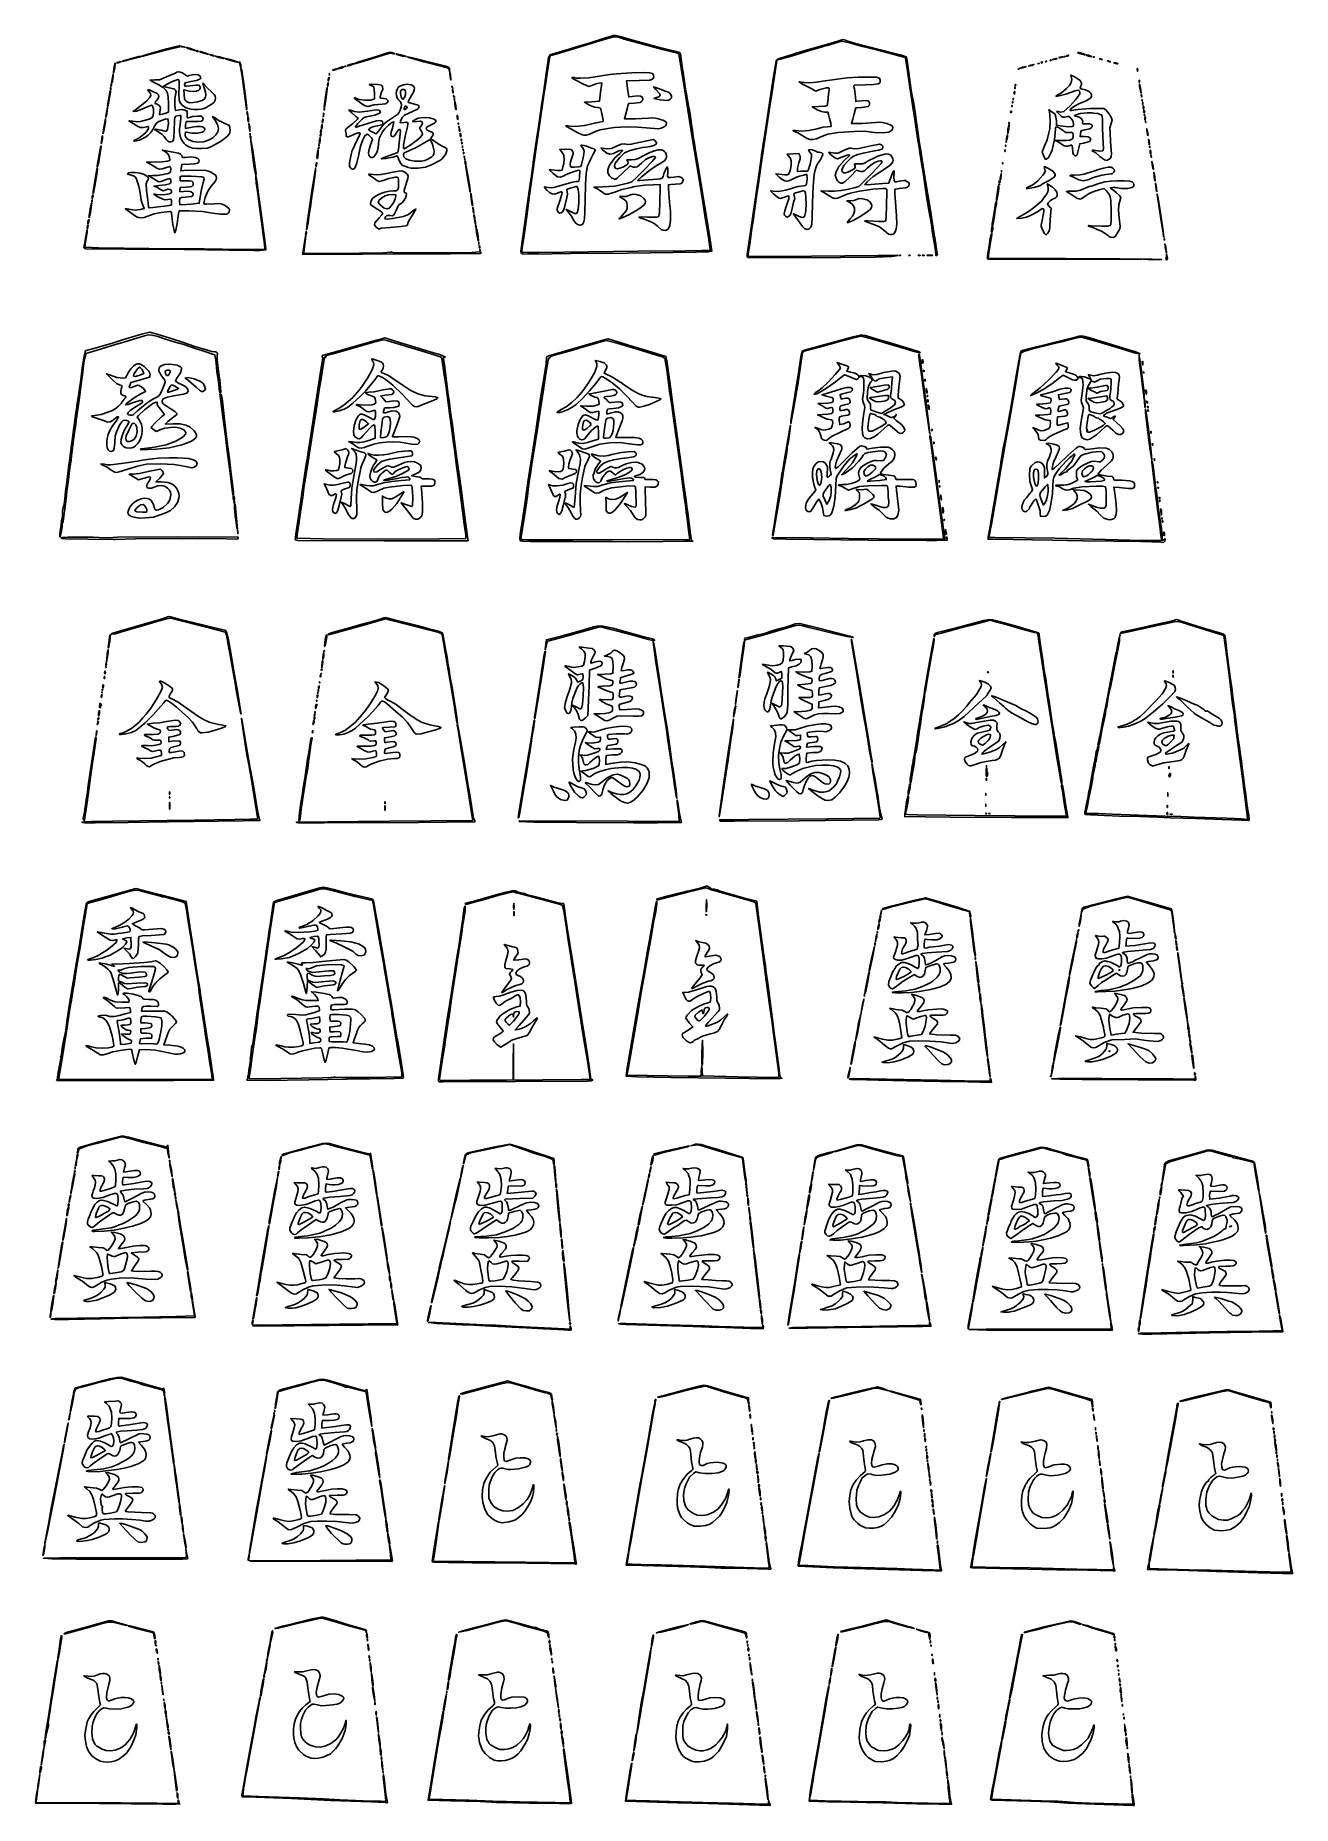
# Model space of a CAD drawing. Extents: x 118 to 1734, y 127 to 2403.
import ezdxf

# ---------------------------------------------------------------- set-up
doc = ezdxf.new("R2010")
doc.units = 0
doc.layers.get('0').update_dxf_attribs({"linetype": 'CONTINUOUS'})

msp = doc.modelspace()

# ---------------------------------------------------------------- linework, layer by layer
at = {"color": 7}
for points in [[(744.375, 2121.673515), (742.492265, 2122.552582), (742.23327, 2125.145025), (748.481588, 2171.625), (749.955997, 2181.375), (754.105425, 2211.375), (755.60775, 2222.25), (759.763425, 2251.5), (763.5618, 2277.375), (764.6799, 2285.25), (766.886625, 2300.25), (769.1733, 2315.625), (771.042825, 2328.375), (772.86075, 2340.75), (774.7911, 2353.875), (776.68425, 2367.75), (777.556828, 2374.098998), (778.533975, 2376), (779.038485, 2375.925751), (779.166703, 2375.122245), (778.115475, 2367.842903), (775.13235, 2348.25), (774.01485, 2341.125), (771.774, 2325.75), (766.539225, 2290.125), (761.4804, 2255.25), (757.48845, 2227.125), (753.3627, 2197.5), (749.5719, 2169.75), (745.441642, 2139.75), (743.935658, 2129.775585), (743.181334, 2125.734715), (743.499982, 2124.578337), (744.720377, 2123.871822), (751.180021, 2123.429856), (765.1875, 2123.651768), (892.875, 2125.15743), (953.625, 2125.873898), (974.1165, 2126.17962), (985.607925, 2126.24997), (985.08945, 2130.56247), (983.1549, 2143.12497), (979.558275, 2165.62497), (975.878475, 2188.12497), (972.00285, 2212.12497), (966.999525, 2243.62497), (963.35175, 2266.12497), (960.7944, 2282.24997), (958.1577, 2298.74997), (952.94145, 2331.37497), (948.3939, 2360.518117), (945.325125, 2379.080617), (943.3491, 2379.74997), (936.45585, 2381.351167), (924, 2384.701845), (910.125, 2388.397853), (874.98375, 2397.809377), (870.10875, 2399.546212), (866.328237, 2400.970774), (861.533775, 2400.84708), (853.312113, 2398.766438), (839.25, 2394.320152), (788.625, 2378.885153), (780.829978, 2377.014578), (779.144171, 2376.943507), (779.4906, 2377.531252), (789.440597, 2380.899664), (799.506075, 2383.49997), (802.9473, 2384.569538), (811.875, 2387.505953), (829.875, 2392.896743), (849.75, 2398.977548), (861.099375, 2402.358143), (864.394369, 2402.683151), (869.724375, 2401.22976), (887.25, 2396.31804), (910.875, 2389.912882), (919.125, 2387.673495), (931.125, 2384.625105), (941.625, 2382.034628), (944.685784, 2381.332399), (946.382484, 2380.428052), (947.191461, 2378.849572), (947.589075, 2376.124943), (949.125825, 2365.49997), (951.00915, 2351.99997), (952.8453, 2339.62497), (954.3885, 2331.015818), (955.2216, 2327.093647), (958.028475, 2309.62497), (958.690875, 2306.538997), (959.6514, 2301.288997), (961.456575, 2288.601053), (962.5551, 2280.351053), (963.6399, 2272.87497), (964.934925, 2265.74997), (965.62485, 2261.24997), (966.350475, 2256.74997), (967.524375, 2249.99997), (970.093575, 2234.62497), (976.0506, 2197.87497), (982.90095, 2156.24997), (985.92405, 2137.069275), (987.75, 2125.3227), (983.344259, 2124.481398), (966.970106, 2123.863872), (879.375, 2122.87179), (805.875, 2122.082295), (758.1607, 2121.394441), (744.375, 2121.673485)], [(1275.440325, 2120.524755), (1275.085275, 2125.641742), (1273.824, 2134.125015), (1272.320475, 2143.159672), (1270.96575, 2151.552773), (1270.2624, 2156.027655), (1269.386475, 2161.481415), (1268.627175, 2166.746468), (1267.958325, 2170.524608), (1266.70635, 2178.000015), (1264.591875, 2190.375015), (1262.339175, 2204.625015), (1259.988675, 2220.375015), (1256.630775, 2241.375015), (1255.49085, 2249.250015), (1254.059175, 2258.625015), (1252.148625, 2270.625015), (1249.86765, 2285.250015), (1248.4056, 2295.000015), (1247.713725, 2299.875015), (1246.53195, 2307.375015), (1244.209875, 2322.09948), (1240.874925, 2344.875015), (1238.6556, 2359.875015), (1237.135575, 2370.11064), (1236.390206, 2373.803475), (1235.618196, 2374.427341), (1234.268175, 2374.739497), (1228.125, 2376.245153), (1215.375, 2379.70227), (1201.125, 2383.494653), (1179.375, 2388.75861), (1166.273775, 2392.511835), (1158.582, 2394.607278), (1154.273775, 2395.277498), (1135.761675, 2389.79793), (1132.234425, 2388.750015), (1129.347825, 2388.039818), (1113, 2383.097745), (1096.875, 2378.210498), (1091.25, 2376.440175), (1081.875, 2373.770115), (1074, 2371.816763), (1071.375, 2371.41852), (1073.341125, 2372.557732), (1082.7006, 2375.66412), (1091.32695, 2378.291175), (1096.217475, 2379.75192), (1113.75, 2384.791793), (1144.125, 2393.685592), (1152.375, 2396.194898), (1155.975431, 2397.303711), (1158.336, 2397.09777), (1162.319548, 2395.368955), (1170.915806, 2392.741091), (1202.625, 2384.596672), (1224.375, 2379.050175), (1231.5, 2377.093658), (1237.638, 2374.973393), (1238.60985, 2370.41088), (1242.79395, 2341.500015), (1244.0004, 2332.125015), (1244.770575, 2327.250015), (1245.363075, 2325.000015), (1246.384125, 2319.750015), (1247.6109, 2312.625015), (1249.78725, 2298.141997), (1250.3115, 2293.826707), (1251.42255, 2285.625015), (1252.8501, 2276.256945), (1254.361125, 2266.131945), (1256.200875, 2254.12683), (1258.071375, 2242.50183), (1260.71325, 2226.375015), (1265.551575, 2195.250015), (1268.740519, 2177.842234), (1272.756675, 2151.750015), (1274.95815, 2137.500015), (1276.983525, 2124.375015), (1277.515875, 2120.669557), (1276.315125, 2119.67757), (1275.4194, 2119.728124), (1275.440325, 2120.524755)], [(218.309213, 2355.663525), (219.161938, 2362.329803), (220.539533, 2367), (220.002488, 2361.1875), (218.718878, 2354.958398), (218.432796, 2354.535508), (218.309213, 2355.663525)], [(222.398438, 2367.638257), (226.125, 2368.744793), (227.86866, 2368.865882), (227.965948, 2368.571513), (224.273438, 2367.464085), (222.601175, 2367.295386), (222.398438, 2367.638257)], [(229.67217, 2369.672167), (238.609672, 2372.25294), (251.0625, 2375.470912), (255, 2375.977568), (253.3125, 2375.05212), (241.324388, 2371.964693), (231.389599, 2369.503282), (229.715482, 2369.300602), (229.67217, 2369.672167)], [(255.876982, 2376.37698), (264.439477, 2378.991127), (286.875, 2385.455393), (295.5, 2387.59743), (302.8125, 2389.206637), (304.039537, 2389.318642), (304.5, 2388.837472), (304.074263, 2388.246007), (303.050685, 2388), (279, 2381.931555), (259.5, 2376.713085), (256.361419, 2376.050904), (255.792067, 2376.09084), (255.876982, 2376.37698)], [(306.75, 2388), (305.545073, 2388.485636), (306.375, 2388.622522), (309.375, 2388), (310.131735, 2387.538043), (309.740837, 2387.384057), (306.75, 2388)], [(322.875, 2383.102943), (317.625, 2384.640142), (312.375, 2386.706797), (312.141141, 2387.165452), (312.96531, 2386.998248), (318.59031, 2385.30483), (323.5875, 2383.416967), (324.001296, 2382.849383), (322.875, 2383.102943)], [(324.75, 2382.75), (325.329724, 2383.454767), (327, 2382.75), (327.571613, 2382.163762), (326.4375, 2382.011483), (325.245703, 2382.223686), (324.75, 2382.75)], [(334.373693, 2379.651157), (329.498693, 2381.530673), (329.488874, 2381.878457), (330.375, 2381.776882), (340.5, 2378.604052), (339.177542, 2378.422922), (334.373693, 2379.651157)], [(343.875, 2377.146), (342.196875, 2377.851277), (342.375, 2378.15853), (346.125, 2377.152082), (347.521801, 2376.421473), (347.536397, 2376.176725), (343.875, 2377.146082)], [(353.8125, 2374.378552), (349.5, 2376.09624), (354.822165, 2375.129925), (360.687502, 2373.290385), (360.469634, 2373.052346), (359.062295, 2373.184253), (353.8125, 2374.378552)], [(375.375, 2368.512203), (364.808301, 2371.55307), (362.48432, 2372.410652), (362.118457, 2372.831152), (366.598583, 2372.023703), (372.678945, 2370.364013), (377.452058, 2368.849488), (378.91519, 2368.130784), (378.75, 2367.856125), (375.375, 2368.512203)], [(381.42069, 2363.8125), (380.50509, 2367.375), (380.37442, 2368.325429), (380.857343, 2368.125), (382.122469, 2364.639901), (382.289775, 2361.75), (381.42069, 2363.8125)], [(529.051208, 2366.801213), (533.86371, 2368.575195), (546.75, 2372.538323), (556.5, 2375.591827), (565.407623, 2378.5599), (572.308354, 2380.60716), (576.153518, 2380.549005), (579.558398, 2379.4416), (579.459427, 2379.118781), (578.499387, 2379.069298), (575.633947, 2379.68766), (572.258046, 2379.391265), (565.133947, 2377.347638), (549, 2372.206207), (535.895805, 2368.11852), (529.788024, 2366.381708), (528.852963, 2366.342075), (529.051208, 2366.801213)], [(589.875, 2376.02046), (584.047703, 2377.716383), (581.973306, 2378.57556), (581.765963, 2378.967082), (587.965142, 2377.758588), (593.97621, 2375.968462), (594.730063, 2375.424824), (593.999985, 2375.366685), (589.874985, 2376.02046)], [(649.5, 2359.14108), (649.004297, 2360.153097), (647.8125, 2360.983883), (624.441315, 2367.04545), (616.875, 2368.835512), (608.625, 2371.15941), (602.25, 2373.015998), (598.224, 2374.100535), (596.479335, 2374.97934), (602.738033, 2373.894212), (609.625995, 2371.951643), (630, 2366.992238), (637.125, 2365.146953), (645.700267, 2362.996523), (649.14505, 2361.912155), (650.322908, 2360.0625), (650.510448, 2358.602141), (650.18514, 2358), (649.5, 2359.14108)], [(1034.0013, 2116.979835), (1032.955191, 2117.990145), (1033.126275, 2121.25428), (1038.3996, 2158.530577), (1044.01485, 2197.125), (1046.96415, 2217.375), (1050.0108, 2238.375), (1051.51815, 2248.5), (1053.735525, 2263.125), (1055.199225, 2272.875), (1060.502025, 2307.375), (1066.05285, 2344.125), (1068.003075, 2357.625), (1070.345775, 2370.3375), (1070.825522, 2370.636186), (1071, 2370.210855), (1064.642925, 2327.25), (1062.690225, 2314.5), (1056.073875, 2271.375), (1050.749025, 2234.25), (1046.994375, 2209.125), (1045.92615, 2202), (1042.540725, 2176.766872), (1041.3348, 2167.391872), (1040.22405, 2161.125), (1039.087725, 2154.75), (1036.7715, 2137.5), (1034.53155, 2121.375), (1034.1393, 2118.375), (1045.25715, 2118.485392), (1115.625, 2119.067115), (1201.484625, 2119.857367), (1220.061628, 2119.897532), (1227.05805, 2119.53588), (1218.833906, 2118.48178), (1197.75, 2117.649232), (1108.584947, 2116.933522), (1034.0013, 2116.979835)], [(1410.75, 2367.75), (1411.91925, 2368.5), (1412.608894, 2368.279687), (1412.625, 2367.75), (1411.45575, 2367), (1410.75, 2367.75)], [(1416, 2368.794757), (1417.163925, 2369.53617), (1417.865663, 2369.644265), (1417.869675, 2369.241413), (1416.769687, 2368.523051), (1416, 2368.794757)], [(1422, 2370.294757), (1423.163925, 2371.03617), (1423.865663, 2371.144265), (1423.869675, 2370.741413), (1422.769687, 2370.023051), (1422, 2370.294757)], [(1426.875, 2372.25), (1429.875, 2372.894572), (1431.375, 2372.894572), (1429.875, 2372.25), (1426.875, 2371.605428), (1425.375, 2371.605428)], [(1434.75, 2374.5), (1437.75, 2375.1858), (1439.096616, 2375.050122), (1438.125, 2374.5), (1435.125, 2373.8142), (1434.125053, 2373.919306), (1434.75, 2374.5)], [(1440.609375, 2375.762332), (1442.0469, 2375.703158), (1441.062525, 2375.309242), (1440.283941, 2375.459522), (1440.609375, 2375.762363)], [(1444.125, 2376.75), (1446.229734, 2377.415314), (1446.375, 2376.75), (1444.26825, 2376.052718), (1443.060206, 2376.187387), (1444.125, 2376.75)], [(1461.41805, 2378.952998), (1458.315966, 2380.047926), (1457.932086, 2380.431825), (1458.2781, 2380.73403), (1459.844194, 2380.762028), (1461.760275, 2380.11969), (1465.418475, 2379), (1467.375, 2378.25), (1467.459342, 2377.728966), (1466.649225, 2377.654212), (1461.41805, 2378.952998)], [(1471.7244, 2376.079515), (1468.88475, 2377.484167), (1469.670557, 2377.614528), (1471.887609, 2377.148573), (1475.823825, 2375.676188), (1475.834053, 2375.371381), (1475.060213, 2375.346249), (1471.7244, 2376.079515)], [(1478.109375, 2375.012332), (1479.5469, 2374.953158), (1478.562525, 2374.559242), (1477.783941, 2374.709522), (1478.109375, 2375.012363)], [(1486.125, 2372.25), (1486.270266, 2372.915314), (1488.375, 2372.25), (1489.439794, 2371.687375), (1488.23175, 2371.552718), (1486.125, 2372.25)], [(1497, 2369.25), (1496.250019, 2369.855858), (1497, 2369.977028), (1499.25, 2369.25), (1499.999981, 2368.644142), (1499.25, 2368.522972), (1497, 2369.25)], [(1504.875, 2367.035002), (1504.448897, 2367.443399), (1506.375, 2367.25779), (1509.687525, 2366.525483), (1509.409861, 2366.273695), (1508.0628, 2366.322587), (1504.875, 2367.035002)], [(216.497512, 2346.5625), (217.849587, 2352.884298), (218.038906, 2352.650811), (217.892235, 2350.125), (217.004126, 2343.375701), (215.991975, 2340.75), (216.497512, 2346.5625)], [(319.972613, 2257.890127), (315.097613, 2259.562598), (313.125, 2260.765635), (311.121879, 2261.836769), (309.066227, 2263.720829), (305.530118, 2269.12152), (304.085407, 2273.216802), (303.334297, 2277.662282), (303.279059, 2282.432001), (303.921967, 2287.5), (304.934543, 2296.5), (304.874993, 2299.875), (302.252167, 2299.614705), (298.414605, 2298.704303), (297.419211, 2297.176819), (296.739265, 2293.633341), (296.182485, 2279.25), (295.990417, 2272.444264), (295.372772, 2268.325457), (294.150111, 2266.293921), (292.142992, 2265.75), (289.984666, 2266.033361), (288.116103, 2266.884923), (286.533936, 2268.306907), (285.234795, 2270.301533), (283.569299, 2272.777035), (281.120338, 2275.233923), (274.124993, 2279.87388), (271.284898, 2281.569029), (271.37595, 2281.900077), (272.311193, 2282.085802), (279.796117, 2280.787627), (286.239255, 2279.25), (287.135328, 2280.051125), (288.033735, 2281.977232), (288.937793, 2289.551243), (288.894508, 2293.476032), (288.459698, 2295.540292), (284.6676, 2294.895561), (276.749993, 2291.889555), (273.526899, 2289.811381), (270.8937, 2285.302492), (268.525785, 2280.975562), (265.923443, 2277.363827), (262.994246, 2274.356686), (259.645762, 2271.84354), (251.741459, 2268.073976), (247.951777, 2266.95688), (245.249993, 2266.701472), (244.492989, 2266.928191), (244.670637, 2267.371466), (248.432302, 2269.422847), (252.856203, 2271.978777), (256.942994, 2275.072635), (260.290552, 2278.359301), (262.496753, 2281.493655), (263.249085, 2283.545865), (263.214691, 2284.989889), (262.465288, 2285.634611), (261.072592, 2285.288918), (256.351313, 2284.119683), (252.815191, 2284.071915), (249.226313, 2286.061433), (241.499993, 2290.617232), (238.416259, 2292.361471), (238.513733, 2292.649602), (239.538517, 2292.726465), (246.31512, 2291.90001), (249.750631, 2291.512665), (253.279038, 2291.817096), (264.179145, 2295.149737), (267.893736, 2296.889189), (269.237467, 2299.409947), (269.966944, 2304.058285), (269.755722, 2308.451012), (268.742782, 2311.718461), (267.979099, 2312.658434), (267.067103, 2312.990963), (262.755885, 2311.198298), (252.87888, 2306.895799), (248.057842, 2305.374435), (245.15571, 2304.928665), (243.847469, 2305.283433), (244.874993, 2305.872263), (252.419213, 2311.168852), (261.386048, 2318.618955), (264.720388, 2322.248525), (266.201488, 2325.208134), (265.900608, 2327.835095), (263.889007, 2330.46672), (262.545344, 2332.580879), (262.999738, 2332.988179), (264.187493, 2332.824405), (274.44987, 2328.07611), (276.167718, 2326.449657), (276.595147, 2324.182257), (275.754868, 2321.543811), (273.669593, 2318.80422), (272.324402, 2317.125884), (271.866116, 2315.758064), (272.296406, 2314.837267), (273.616942, 2314.5), (275.273573, 2313.949736), (277.033385, 2312.599011), (278.43074, 2310.897924), (279, 2309.296575), (278.100892, 2304.409868), (277.587525, 2300.662478), (283.221526, 2301.793415), (288.90564, 2304.17295), (289.297601, 2308.015447), (289.200453, 2315.422074), (288.73144, 2323.240021), (288.007808, 2328.316478), (286.025545, 2332.053629), (282.31575, 2335.680055), (276.715657, 2339.322843), (269.0625, 2343.10908), (265.498238, 2345.162497), (271.4841, 2345.38083), (277.502749, 2345.60241), (283.673362, 2348.105018), (293.60661, 2352.335198), (298.131188, 2354.255137), (300.01531, 2355.455192), (301.991689, 2355.848252), (304.341101, 2355.432867), (307.344323, 2354.207588), (312.554543, 2350.8759), (313.523616, 2350.128436), (315.789083, 2351.045933), (319.335632, 2352.131465), (323.53508, 2352.455925), (327.310578, 2352.032654), (329.58528, 2350.874993), (330.666291, 2348.271454), (330.267424, 2347.210164), (329.200496, 2346.283548), (324.937023, 2344.757407), (317.625, 2343.539168), (310.323982, 2341.90998), (309.761482, 2338.980435), (310.116783, 2337.216796), (312.1875, 2337.234645), (324.468318, 2338.90608), (327.127852, 2338.7806), (328.560615, 2338.070137), (329.651506, 2336.57859), (329.944687, 2334.947145), (329.453108, 2333.384269), (328.189718, 2332.098428), (325.097495, 2331.037482), (320.649242, 2330.697666), (315.574575, 2331.076024), (310.60311, 2332.169603), (308.83122, 2332.71906), (309.111818, 2326.540215), (309.702592, 2320.935502), (310.466781, 2319.535401), (311.833043, 2318.180678), (314.041874, 2316.67173), (316.74346, 2316.070256), (320.682062, 2316.338959), (326.601937, 2317.44054), (332.494582, 2319.033079), (335.466563, 2321.247833), (336.868444, 2323.40142), (337.253171, 2326.044415), (336.592593, 2329.833171), (334.85856, 2335.42404), (333.347084, 2340.969547), (333.599209, 2341.355462), (334.542645, 2339.876715), (338.18992, 2335.560322), (345.190365, 2329.270425), (347.739891, 2326.834168), (349.185398, 2324.553962), (349.632821, 2322.168706), (349.188098, 2319.4173), (347.814143, 2316.639712), (344.987842, 2314.349602), (340.3125, 2311.782308), (339, 2310.662505), (337.837755, 2309.999978), (334.501163, 2308.875577), (331.233719, 2307.871927), (326.726994, 2307.314632), (321.926271, 2307.265304), (317.77683, 2307.78555), (311.994573, 2309.765042), (307.310917, 2312.574576), (304.137363, 2315.893203), (302.885415, 2319.399975), (302.604212, 2328.981875), (302.93619, 2336.376465), (302.843813, 2343.628869), (302.182961, 2345.411561), (301.105725, 2346), (293.068719, 2342.979218), (284.447018, 2338.46397), (282.769035, 2337.174098), (284.822018, 2336.36751), (289.875, 2335.104923), (295.956708, 2333.90868), (297.275534, 2333.218791), (298.124085, 2332.231657), (298.815186, 2330.129938), (298.073385, 2326.289497), (297.258961, 2320.608218), (297.08968, 2313.866388), (297.518909, 2308.276303), (297.943392, 2306.604508), (298.500015, 2306.05026), (303.436028, 2307.109965), (307.099073, 2307.600889), (310.186028, 2306.559697), (313.125, 2305.125), (313.03392, 2300.750243), (313.188621, 2297.085637), (313.654011, 2296.695856), (314.53392, 2296.863682), (320.244635, 2298.271691), (326.468355, 2298.998805), (330.980337, 2299.026514), (331.974979, 2298.521124), (332.762243, 2297.520803), (333.55127, 2295.68613), (333.122468, 2293.84428), (332.521238, 2292.841739), (331.586446, 2292.272228), (327.01608, 2291.8875), (313.146443, 2292.099143), (312.352625, 2292.093591), (311.824666, 2291.556446), (311.094038, 2287.927402), (310.831988, 2283.168015), (319.71207, 2284.532183), (325.659121, 2285.5105), (329.919308, 2285.732094), (332.846195, 2285.180744), (334.793347, 2283.840225), (335.620265, 2282.36105), (335.344732, 2280.624165), (334.312521, 2279.254489), (332.455129, 2278.158278), (326.850914, 2276.847923), (319.7043, 2276.816456), (312.1875, 2278.187235), (310.768954, 2278.157041), (310.5, 2275.913167), (310.700077, 2273.490177), (311.422737, 2271.647261), (312.851623, 2270.094596), (315.170377, 2268.542355), (321.009061, 2266.204462), (327.625889, 2265.366649), (334.534867, 2266.035002), (341.25, 2268.21561), (346.041801, 2271.084476), (349.895108, 2274.739592), (352.482039, 2278.788719), (353.474707, 2282.83962), (352.121295, 2288.302207), (349.605465, 2292.75), (345.75, 2298.3957), (348.156617, 2297.161688), (351.074692, 2294.799397), (353.550457, 2293.111277), (356.302725, 2292), (360.75, 2289.75), (365.56617, 2287.5), (366.770355, 2287.110979), (367.631059, 2285.931001), (368.355915, 2281.12068), (367.898491, 2276.912853), (364.766048, 2273.109165), (358.94541, 2268.236348), (355.94541, 2266.36374), (344.49171, 2259.801533), (339.325378, 2257.863697), (332.11671, 2257.237178), (325.316845, 2257.297424), (319.972613, 2257.890127)], [(389.314298, 2307.75), (388.804725, 2311.438605), (383.63865, 2350.125), (382.060178, 2359.81053), (381.842821, 2360.750454), (382.275675, 2360.763638), (383.47845, 2358.10688), (384.430373, 2352), (385.506757, 2343.375), (387.035348, 2331), (388.974128, 2317.43016), (389.801325, 2308.43016), (389.518771, 2306.813813), (389.314298, 2307.75)], [(494.272972, 2345.25), (495, 2348.25), (495.579325, 2348.765522), (495.727028, 2347.5), (495, 2344.5), (494.420675, 2343.984478), (494.272972, 2345.25)], [(495.868417, 2352.75), (495.979542, 2353.798828), (496.24671, 2353.6875), (496.24671, 2351.8125), (495.979542, 2351.701172), (495.868417, 2352.75)], [(500.038935, 2358.073365), (502.838522, 2359.195587), (504.165151, 2359.311729), (504.496042, 2358.945855), (501.735615, 2357.83791), (500.295584, 2357.768871), (500.038935, 2358.073365)], [(507.446055, 2360.504212), (512.257255, 2362.119758), (513.86411, 2362.301031), (514.228005, 2361.916673), (511.69668, 2360.756917), (507.375, 2359.884832), (505.125, 2359.428765)], [(515.859375, 2363.012332), (517.296877, 2362.953158), (516.312502, 2362.559242), (515.533935, 2362.709522), (515.859375, 2363.012363)], [(519, 2363.834633), (521.0625, 2364.958207), (525.576967, 2366.12013), (527.184967, 2366.473285), (527.607803, 2366.222175), (524.171422, 2364.728843), (520.078088, 2363.503222), (519.316687, 2363.429918), (519, 2363.834633)], [(651.534442, 2346.75), (650.713642, 2353.125), (650.3484, 2357.625), (651.435855, 2352.375), (652.248067, 2346.14905), (652.089291, 2345.17933), (651.534442, 2346.75)], [(819.91635, 2275.10229), (814.29135, 2277.911753), (806.25, 2282.570857), (800.058994, 2286.061215), (800.269964, 2286.491555), (802.5, 2286.225893), (808.796216, 2285.711871), (816.457584, 2285.922075), (823.983911, 2286.753605), (829.875, 2288.103562), (836.725256, 2289.991296), (843.75, 2291.18532), (847.303547, 2291.867212), (847.733882, 2292.588161), (847.728975, 2293.875), (846.208237, 2302.122435), (844.2681, 2309.044823), (842.952319, 2309.664107), (840.527175, 2309.827282), (836.552428, 2310.438692), (830.4723, 2312.976135), (823.910475, 2316.807427), (833.305725, 2317.333275), (843.041025, 2317.99104), (844.18875, 2325.771525), (844.938525, 2333.33964), (845.69775, 2337.746625), (846.1779, 2341.688962), (842.218125, 2341.26327), (838.335094, 2340.398979), (834.55995, 2338.918785), (829.3356, 2337), (822.425325, 2339.972212), (811.851975, 2345.556068), (808.154578, 2347.671315), (807.622499, 2348.27899), (807.897825, 2348.641605), (810.503925, 2348.435445), (813.517529, 2347.833076), (818.554622, 2347.579464), (829.3272, 2348.188875), (856.5, 2352.283327), (865.041, 2353.462567), (884.166, 2354.653425), (899.804633, 2354.983294), (907.889053, 2354.767301), (911.195921, 2353.690268), (912.5019, 2351.437013), (913.196203, 2348.886426), (911.7525, 2346.911558), (910.416722, 2345.836661), (908.095725, 2345.256326), (893.978025, 2344.807545), (877.708125, 2344.208115), (878.166225, 2341.36275), (879.749175, 2331.42927), (880.886325, 2323.613677), (885.0603, 2324.1219), (891.50415, 2325.0129), (896.088825, 2324.408012), (897.585605, 2323.581018), (898.49955, 2322.423741), (898.791314, 2320.950746), (898.42155, 2319.176595), (897.35348, 2317.66458), (895.328569, 2316.609262), (887.625, 2315.609992), (880.80765, 2315.319548), (879.950831, 2313.673164), (879.038775, 2309.8125), (876.668625, 2300.275995), (875.25, 2295.602453), (889.277494, 2295.445855), (906.375, 2296.44663), (910.563306, 2296.844358), (915.181791, 2296.431216), (920.233161, 2295.206737), (925.720125, 2293.170457), (927.664688, 2292.152978), (928.78395, 2291.038554), (929.176462, 2289.664984), (928.940775, 2287.870065), (927.861236, 2286.258856), (925.645959, 2284.748317), (922.622047, 2283.51006), (919.1166, 2282.715697), (902.9916, 2283.785145), (892.410068, 2284.623158), (880.79535, 2284.978473), (870.104988, 2284.8327), (862.296525, 2284.16745), (856.5, 2283.431595), (844.22955, 2281.333046), (839.01307, 2279.656854), (833.9949, 2277.452677), (829.395618, 2275.314761), (826.093397, 2274.306771), (823.22229, 2274.284137), (819.91635, 2275.10229)], [(1110.2709, 2270.098522), (1100.25, 2276.29281), (1097.25, 2277.667447), (1092.75, 2279.692132), (1091.741128, 2280.592552), (1095, 2280.313155), (1103.848031, 2279.701388), (1112.211525, 2280.391515), (1123.0149, 2282.487627), (1130.4273, 2284.593848), (1136.11485, 2285.25), (1140.92865, 2285.678678), (1140.379144, 2289.682686), (1138.67865, 2295.75), (1138.39695, 2297.48547), (1137.7371, 2301.04797), (1136.942175, 2304), (1133.06265, 2304), (1128.704972, 2304.638878), (1122.966525, 2307.122948), (1116.75, 2310.869317), (1124.8125, 2311.488353), (1133.235853, 2311.662787), (1135.9275, 2312.42751), (1136.7363, 2317.261725), (1137.78705, 2327.11677), (1138.40855, 2332.208114), (1138.339941, 2334.696756), (1137.282498, 2335.440047), (1134.9375, 2335.29534), (1126.389675, 2333.01336), (1121.40435, 2331.080805), (1115.139675, 2334.423818), (1104.150525, 2340.09642), (1099.7964, 2342.796383), (1106.395875, 2342.31498), (1113.963769, 2341.766375), (1122, 2342.55063), (1130.25, 2343.7098), (1148.625, 2346.436357), (1161.732825, 2348.026844), (1175.625, 2348.79198), (1191.15072, 2349.126219), (1199.489531, 2348.847114), (1203.019727, 2347.661083), (1204.1196, 2345.27454), (1204.021125, 2342.245291), (1203.105602, 2341.201074), (1201.454737, 2340.41964), (1195.473525, 2339.49265), (1185.130575, 2339.159385), (1170.783675, 2338.520805), (1170.368119, 2337.183584), (1170.809925, 2333.951452), (1172.129325, 2323.875), (1172.625225, 2317.875), (1174.875225, 2318.082293), (1186.30515, 2318.892808), (1188.317006, 2318.601492), (1189.257975, 2317.820332), (1190.088373, 2316.049751), (1190.227781, 2314.183478), (1189.708474, 2312.521198), (1188.562725, 2311.362593), (1179.864825, 2310.023708), (1172.854425, 2309.625), (1171.81365, 2306.625), (1170.76155, 2302.009343), (1168.880475, 2294.884343), (1167.005475, 2289.25239), (1180.976981, 2289.506255), (1198.008375, 2290.650922), (1202.869866, 2291.142087), (1207.008375, 2290.634797), (1212.375225, 2289.486495), (1216.875225, 2287.79643), (1219.289044, 2286.227202), (1220.11695, 2284.265737), (1219.989558, 2282.289655), (1219.099772, 2280.665242), (1217.427492, 2279.38714), (1214.952619, 2278.449994), (1207.5147, 2277.577135), (1196.625225, 2278.003808), (1186.875225, 2278.986472), (1180.324063, 2279.370687), (1170.523584, 2279.252957), (1150.014, 2277.79692), (1136.536753, 2275.612056), (1132.121743, 2274.096372), (1126.873425, 2271.667478), (1121.986741, 2269.699963), (1117.585425, 2268.782125), (1113.677534, 2268.914727), (1110.271125, 2270.09853)], [(1381.68915, 2359.5), (1382.436891, 2360.33521), (1383.808725, 2360.76348), (1384.947441, 2360.789357), (1384.125, 2360.48922), (1382.005425, 2359.22574), (1381.618603, 2358.873329), (1381.68915, 2359.5)], [(1387.125, 2361.75), (1390.125, 2362.394572), (1391.625, 2362.394572), (1390.125, 2361.75), (1387.125, 2361.105428), (1385.625, 2361.105428)], [(1397.598975, 2364.405555), (1401.606825, 2365.143165), (1398.984966, 2364.061353), (1395, 2363.321243), (1395.299391, 2363.665694), (1397.598975, 2364.405555)], [(1406.8125, 2366.746688), (1408.6875, 2366.746688), (1408.798828, 2366.47952), (1407.75, 2366.368395), (1406.701172, 2366.47952), (1406.8125, 2366.746688)], [(1492.5585, 2242.922393), (1486.504575, 2247.205537), (1481.232441, 2251.752122), (1478.330175, 2253.349552), (1477.104033, 2253.980721), (1476.771113, 2254.630119), (1477.286667, 2255.038546), (1478.60595, 2254.946797), (1485.343153, 2254.057903), (1490.10705, 2254.345455), (1490.802628, 2255.33052), (1491.131794, 2257.131623), (1490.711925, 2263.5), (1490.015475, 2283.525532), (1489.700053, 2295.60322), (1489.044825, 2300.255745), (1483.8678, 2302.076983), (1478.19285, 2302.702357), (1476.75, 2302.981387), (1470.067434, 2303.185356), (1461.375, 2302.285238), (1456.66485, 2301.009637), (1454.78196, 2300.307779), (1453.976672, 2299.569783), (1454.316367, 2298.986805), (1455.868425, 2298.75), (1460.041425, 2297.49576), (1462.003707, 2296.082894), (1463.519147, 2294.115186), (1464.354369, 2291.998193), (1464.276, 2290.137473), (1464.224154, 2289.51904), (1464.846675, 2289.175481), (1469.212425, 2289.077265), (1473.008875, 2288.953935), (1475.407097, 2288.321458), (1476.504608, 2287.12892), (1476.398925, 2285.325405), (1475.440975, 2283.830502), (1473.596728, 2282.642154), (1467.133275, 2281.132605), (1463.708606, 2280.497576), (1462.133325, 2279.732565), (1461.4287, 2275.6875), (1460.9823, 2272.5), (1466.61615, 2272.5), (1471.467216, 2272.211514), (1473.767175, 2270.98281), (1474.822612, 2269.46507), (1474.4709, 2267.945648), (1473.501075, 2266.710921), (1471.909631, 2265.781225), (1465.5813, 2264.313712), (1460.5644, 2263.314368), (1458.724425, 2254.878675), (1457.1516, 2249.066175), (1456.184313, 2248.064756), (1454.933738, 2247.807087), (1453.660437, 2248.271794), (1452.624975, 2249.4375), (1451.742441, 2252.26783), (1451.30715, 2258.25), (1451.037526, 2260.319748), (1450.345134, 2261.38434), (1449.070738, 2261.542796), (1447.0551, 2260.894133), (1444.700723, 2260.181688), (1442.546063, 2260.163726), (1440.413395, 2260.868729), (1438.125, 2262.325177), (1432.6875, 2265.65703), (1429.5, 2267.52612), (1436.89485, 2267.415667), (1442.958026, 2267.44015), (1447.663988, 2268.119162), (1450.792699, 2269.397723), (1452.124125, 2271.220853), (1451.947369, 2275.623695), (1451.40892, 2277.346335), (1450.73325, 2277.96075), (1442.708775, 2277.92085), (1440.271275, 2279.640083), (1439.25, 2280.523328), (1435.81755, 2282.629987), (1433.123047, 2284.42865), (1431.146316, 2285.190261), (1429.953582, 2284.90487), (1429.611075, 2283.56253), (1429.140769, 2276.872103), (1427.933475, 2268.75003), (1426.54365, 2261.62503), (1424.923612, 2255.227091), (1422.730838, 2249.657616), (1420.2891, 2245.589838), (1417.922175, 2243.696992), (1416.3105, 2243.467275), (1412.25, 2252.589135), (1414.59375, 2258.426565), (1418.823703, 2268.320444), (1420.980225, 2277.232193), (1421.531475, 2280.982193), (1422.107175, 2282.62503), (1422.410147, 2293.343957), (1421.65095, 2305.12503), (1420.995375, 2307.37503), (1423.77375, 2304.93753), (1427.18985, 2302.50003), (1428.442596, 2301.764668), (1429.474463, 2299.735787), (1430.509425, 2292.860692), (1430.625, 2287.138103), (1435.5, 2286.229073), (1446.13695, 2285.28504), (1451.000869, 2285.504754), (1451.932395, 2285.943697), (1452.364575, 2286.717247), (1452.610743, 2288.961681), (1452.114403, 2291.462495), (1450.958518, 2293.968282), (1449.22605, 2296.227638), (1446.742922, 2298.295323), (1444.62705, 2298.405458), (1441.127462, 2297.609057), (1438.932853, 2297.595706), (1437.07843, 2298.602006), (1434.5994, 2300.864558), (1431.970209, 2303.698124), (1431.2079, 2305.20792), (1432.662525, 2304.887528), (1434.01646, 2304.252104), (1436.063381, 2304.029708), (1440.236775, 2304.837277), (1448.258344, 2312.343281), (1455, 2319.841882), (1457.627475, 2323.22973), (1460.57595, 2327.643702), (1460.909135, 2329.441577), (1460.467575, 2330.92863), (1459.468818, 2331.934711), (1458.134409, 2332.362508), (1454.654475, 2331.465172), (1442.503622, 2327.106912), (1430.8125, 2324.269297), (1430.185077, 2324.464611), (1430.475928, 2325.042546), (1433.31405, 2326.83519), (1437.122128, 2329.047966), (1443.609225, 2334.520463), (1447.404982, 2338.430016), (1449.675675, 2342.20923), (1450.417887, 2345.849675), (1449.6282, 2349.342922), (1449.2289, 2351.728935), (1454.817084, 2349.093128), (1461.2016, 2344.652648), (1462.853316, 2341.334589), (1462.801318, 2339.602451), (1462.163625, 2337.824775), (1461.075713, 2334.797934), (1461.459199, 2334.179731), (1462.473825, 2334.000045), (1467.779362, 2332.670027), (1473.096375, 2330.060197), (1474.766445, 2328.35312), (1475.621775, 2326.399013), (1475.625705, 2324.367902), (1474.741575, 2322.42981), (1472.446472, 2320.568919), (1468.84755, 2318.72181), (1460.336466, 2315.00367), (1453.844137, 2311.616715), (1449.704128, 2308.756924), (1448.25, 2306.620275), (1448.465773, 2306.088098), (1449.637894, 2305.999596), (1458, 2307.408022), (1474.579922, 2308.496402), (1491.563325, 2308.59297), (1494.387067, 2306.650917), (1497.932503, 2302.377274), (1500.964925, 2297.491355), (1502.249625, 2293.712475), (1500.6744, 2288.250045), (1499.465616, 2283.660581), (1499.593725, 2277.375045), (1500.3153, 2266.125045), (1501.1205, 2255.133885), (1501.423845, 2250.231186), (1501.158825, 2247.086582), (1500.165818, 2245.041544), (1498.2852, 2243.437545), (1495.547934, 2241.912434), (1492.5585, 2242.922437)], [(1534.3164, 2358.375), (1534.604025, 2360.25), (1535.25, 2358.375), (1534.96245, 2356.5), (1534.3164, 2358.375)], [(1536.924, 2343.75), (1537.024753, 2345.218359), (1537.266975, 2345.0625), (1537.266975, 2342.4375), (1537.024753, 2342.281641), (1536.924, 2343.75)], [(210.75, 2312.535203), (214.193407, 2331.687502), (214.466059, 2331.467531), (214.378985, 2329.743007), (213.022395, 2320.822132), (211.374497, 2312.465469), (210.913174, 2311.369909), (210.75, 2312.535203)], [(214.646212, 2334.375), (214.767407, 2335.574324), (215.019743, 2335.298227), (214.991917, 2333.048227), (214.736272, 2333.057137), (214.646175, 2334.375)], [(215.032687, 2338.5), (215.712472, 2340), (216, 2338.5), (215.320215, 2337), (215.032687, 2338.5)], [(489.273322, 2311.3125), (490.922745, 2323.125), (492.866265, 2335.125), (493.250666, 2335.663857), (493.217823, 2334.038301), (491.511908, 2319.9375), (489.572775, 2310), (489.273322, 2311.3125)], [(493.5, 2339.08074), (494.238705, 2341.868017), (494.655891, 2341.545741), (494.505975, 2339.849782), (493.76611, 2337.159385), (493.5, 2339.08074)], [(523.423215, 2231.911365), (521.991108, 2233.981454), (521.862578, 2238.813997), (523.731053, 2249.690688), (525.229107, 2254.67607), (526.539292, 2257.149285), (527.25, 2258.585055), (529.47005, 2264.157724), (533.641507, 2272.125), (535.467472, 2276.520968), (535.000318, 2277.581493), (532.6875, 2277.402982), (528.356977, 2275.913272), (522.851415, 2273.222115), (520.109738, 2272.23187), (518.49115, 2272.283133), (517.717712, 2273.526309), (517.511483, 2276.111805), (516.760335, 2279.980687), (516.495705, 2281.015962), (517.423102, 2282.398841), (525.953865, 2289.375), (532.034003, 2294.81259), (532.881086, 2296.387911), (531.410085, 2297.37048), (529.5, 2298.826553), (524.869733, 2302.975237), (521.865586, 2305.58021), (521.144947, 2306.83998), (522.962715, 2306.394232), (527.696961, 2304.654814), (534.021112, 2303.895922), (544.791173, 2305.48275), (556.134549, 2306.999235), (559.370327, 2306.645075), (560.973615, 2305.549275), (561.75, 2303.693565), (559.511292, 2302.182327), (554.2236, 2300.294233), (548.029568, 2298.682414), (543.071843, 2298), (540.749285, 2297.266505), (537.925433, 2294.997232), (532.168052, 2288.823557), (529.5, 2285.064458), (530.886663, 2284.825532), (534.375, 2285.984858), (556.68903, 2292.811125), (560.188646, 2293.285606), (562.710706, 2292.999214), (564.23717, 2291.957862), (564.75, 2290.167465), (564.381475, 2288.646312), (563.188851, 2287.546989), (557.809012, 2286.324675), (553.180506, 2285.604452), (549.728971, 2284.448798), (547.558666, 2282.907727), (546.77385, 2281.03125), (547.365874, 2280.313578), (548.822752, 2279.772952), (552.68751, 2277.804202), (555.677257, 2276.28195), (557.088792, 2277.184154), (559.189282, 2279.406869), (563.234153, 2285.19261), (565.973422, 2288.763965), (569.34852, 2291.625), (583.710135, 2301.156322), (585.214603, 2303.176733), (586.85517, 2306.634452), (588.178734, 2310.421967), (588.732195, 2313.431768), (588.25688, 2315.615978), (586.80201, 2317.556768), (584.701204, 2319.942957), (583.188457, 2322.562841), (582.265142, 2325.313057), (581.932634, 2328.090243), (582.192308, 2330.791037), (583.045537, 2333.312076), (584.493696, 2335.55), (586.53816, 2337.401445), (591.025877, 2339.337686), (596.210099, 2339.923841), (601.001937, 2339.177406), (602.910433, 2338.309934), (604.3125, 2337.115875), (605.150638, 2335.275249), (605.063893, 2332.897576), (604.038952, 2329.91871), (602.0625, 2326.274505), (597.54198, 2318.510912), (597.280838, 2317.17167), (597.857768, 2316.361193), (604.000005, 2314.607123), (609.870742, 2313.025402), (610.950732, 2311.834933), (611.10042, 2310.187193), (610.668677, 2309.118428), (609.384502, 2308.017257), (602.625, 2304.650332), (592.537552, 2300.019653), (589.603494, 2297.11686), (587.57433, 2292.476933), (587.044432, 2290.328865), (591.642698, 2290.86255), (594.899803, 2291.025651), (596.591895, 2290.357151), (596.971371, 2288.556176), (596.290628, 2285.32185), (593.427518, 2272.959803), (591.392798, 2261.4375), (591.169218, 2257.706861), (591.863857, 2256.75225), (599.25, 2261.260148), (607.5, 2267.063355), (612.713789, 2271.477572), (615.46218, 2275.205325), (615.261377, 2277.313323), (613.93608, 2280.203123), (611.989343, 2283.52497), (613.869667, 2286.295793), (615.518176, 2289.505756), (615.176799, 2291.473427), (612.767884, 2292.277052), (608.213775, 2291.994878), (603.028073, 2291.723992), (603.256984, 2292.593499), (604.820812, 2293.814783), (610.093305, 2296.148055), (617.287281, 2297.158121), (624.759813, 2296.658962), (630.625764, 2294.961085), (632.367167, 2293.759662), (633, 2292.375), (632.465577, 2291.118137), (630.929754, 2289.711646), (625.258597, 2286.744143), (621.788873, 2285.015516), (620.340755, 2283.411872), (620.887685, 2281.839624), (623.403105, 2280.205185), (627.9375, 2278.21812), (628.913637, 2277.389162), (629.208008, 2275.940684), (628.828225, 2274.160369), (627.781898, 2272.3359), (626.313802, 2270.46951), (628.344398, 2268.617558), (636, 2263.468447), (642, 2259.76341), (644.625, 2258.60145), (646.761843, 2256.979219), (647.05768, 2254.221491), (645.528339, 2250.412519), (642.189645, 2245.636553), (640.338586, 2243.607871), (637.969612, 2241.801138), (628.125, 2236.560885), (619.425396, 2233.413148), (609.95558, 2231.858414), (601.071457, 2232.001006), (597.272751, 2232.741399), (594.128933, 2233.945245), (591.265193, 2234.99538), (589.696449, 2235.86723), (587.829321, 2238.057618), (586.100491, 2240.949385), (584.946645, 2243.925375), (584.012989, 2246.626518), (583.144718, 2247.75), (577.849005, 2246.149957), (568.125626, 2244.238442), (563.980995, 2243.998001), (562.92814, 2244.148394), (562.875, 2244.514163), (573.375, 2248.443015), (583.820438, 2252.325577), (584.698395, 2255.795437), (586.144283, 2268.375), (587.459972, 2280.209632), (587.12572, 2281.672362), (586.128007, 2281.875), (584.536695, 2281.019195), (582.753007, 2278.417103), (579.695346, 2273.66059), (578.461393, 2272.750312), (577.12068, 2272.5), (575.607158, 2273.010674), (575.072239, 2274.774562), (575.509286, 2278.139464), (576.911663, 2283.45318), (578.755643, 2291.744392), (576.363968, 2290.821086), (572.021053, 2287.312653), (567.377406, 2282.708991), (564.083535, 2278.5), (560.160101, 2270.853922), (559.519331, 2267.70734), (559.23783, 2263.38552), (558.830708, 2258.450429), (558.008382, 2254.558555), (556.634926, 2251.265107), (554.574412, 2248.125292), (552.888426, 2246.410691), (551.167935, 2245.586725), (549.489513, 2245.670082), (547.929735, 2246.677448), (546.464561, 2249.024162), (546.137462, 2252.187738), (546.966691, 2256.437691), (548.970503, 2262.043537), (551.247465, 2268.975735), (550.422774, 2270.672424), (548.479024, 2272.837314), (546.218445, 2274.701585), (544.44327, 2275.496415), (543.105942, 2275.024354), (541.712912, 2273.64102), (538.861996, 2268.384869), (536.095029, 2260.216637), (533.616517, 2249.625), (531.219187, 2238.891648), (528.950397, 2232.759887), (527.756768, 2231.232902), (526.466351, 2230.632274), (525.036171, 2230.883322), (523.423252, 2231.911365)], [(541.796235, 2312.282475), (537.77472, 2314.845218), (532.405687, 2318.682293), (528, 2322.0543), (528.620067, 2322.723673), (529.938855, 2322.011175), (534.233609, 2320.451468), (541.497258, 2319.554621), (548.781751, 2319.511178), (553.13904, 2320.511678), (553.793613, 2321.310767), (554.11676, 2322.625533), (553.951575, 2328.628148), (553.022775, 2336.415435), (549.84594, 2338.383825), (547.125, 2339.614575), (550.125, 2339.832915), (558.375, 2339.46315), (563.015632, 2338.618339), (563.866295, 2337.814486), (564.421478, 2336.410905), (564.709403, 2333.62606), (563.125778, 2329.660905), (561.121958, 2324.115913), (561.167269, 2322.542551), (561.9375, 2321.942512), (566.217472, 2321.755012), (569.143019, 2321.270093), (570.692595, 2319.613785), (571.427196, 2317.674723), (570.421388, 2316.051285), (568.276933, 2314.789656), (563.696258, 2314.480777), (553.532205, 2313.302259), (545.52084, 2311.292423), (541.796235, 2312.282505)], [(592.865887, 2323.746765), (593.670982, 2326.903633), (593.86542, 2329.934265), (593.309632, 2332.419188), (591.517147, 2333.116695), (589.536174, 2333.043927), (588.215368, 2332.229135), (587.478665, 2330.581276), (587.25, 2328.009307), (587.596358, 2325.40094), (588.485489, 2322.979064), (589.692476, 2321.194983), (590.992403, 2320.5), (592.865887, 2323.746765)], [(653.717655, 2335.153995), (653.297542, 2337.248843), (653.542208, 2337.339945), (654.063652, 2336.328615), (654.483765, 2334.233767), (653.717655, 2335.153995)], [(654.841897, 2328.75), (654.313155, 2331.75), (654.119668, 2333.060643), (654.747735, 2332.29093), (655.27647, 2329.29093), (655.015908, 2328.444836), (654.841897, 2328.75)], [(656.000002, 2323.250002), (655.522807, 2324.937502), (655.694088, 2325.634115), (656.341553, 2324.75625), (656.81675, 2323.139208), (656.552955, 2322.904036), (656.000002, 2323.250002)], [(656.368417, 2320.5), (656.479542, 2321.548828), (656.74671, 2321.4375), (656.74671, 2319.5625), (656.479542, 2319.451172), (656.368417, 2320.5)], [(921.243825, 2320.05492), (913.110975, 2321.382825), (915.300112, 2322.617472), (919.2861, 2323.495815), (920.9571, 2324.919847), (921.174896, 2326.250041), (920.424272, 2327.941615), (915.442575, 2333.280945), (912.8052, 2336.555205), (919.1757, 2334.476828), (928.9743, 2330.707635), (931.765451, 2329.596954), (933.664744, 2328.320018), (934.870784, 2326.690954), (935.582175, 2324.523885), (935.616169, 2322.314132), (934.064475, 2320.586385), (932.174138, 2319.500492), (930.461325, 2319.11742), (921.243825, 2320.05492)], [(1374.809175, 2320.937498), (1374.959475, 2321.716065), (1375.262325, 2321.390625), (1375.203075, 2319.953123), (1374.8091, 2320.937498)], [(1375.878675, 2327.99406), (1376.186625, 2330.05656), (1376.821537, 2330.772098), (1376.9772, 2329.3125), (1376.727722, 2327.373958), (1375.878675, 2327.99406)], [(1377.059175, 2335.18752), (1377.209475, 2335.966087), (1377.512325, 2335.640647), (1377.453075, 2334.203145), (1377.0591, 2335.18752)], [(1377.5484, 2338.56012), (1377.973847, 2339.547275), (1378.34085, 2339.352533), (1377.8763, 2337.576338), (1377.381319, 2337.391704), (1377.5484, 2338.56012)], [(1538.59455, 2331.485865), (1537.499925, 2337.191895), (1537.467675, 2340.354908), (1538.8383, 2334.924795), (1539.364706, 2329.046129), (1539.284562, 2328.746336), (1539.127073, 2329.018394), (1538.594775, 2331.485865)], [(1539.7896, 2323.125), (1539.431419, 2326.017053), (1539.579127, 2326.671419), (1539.9369, 2326.613122), (1540.2906, 2324.149005), (1540.004719, 2323.116426), (1539.7896, 2323.125)], [(208.610707, 2298.75), (209.656913, 2305.5), (210.721335, 2310.375), (210.343673, 2305.866495), (209.297475, 2299.116495), (208.728152, 2297.503074), (208.610707, 2298.75)], [(390.29553, 2300.561648), (390.157852, 2303.749148), (390.446732, 2304.844351), (390.796102, 2302.6875), (390.955572, 2299.697525), (390.29553, 2300.561648)], [(487.5, 2298.75), (488.294265, 2299.5), (488.719052, 2299.279687), (488.625, 2298.75), (487.830735, 2298), (487.5, 2298.75)], [(488.368417, 2301.75), (488.479542, 2302.798828), (488.74671, 2302.6875), (488.74671, 2300.8125), (488.479542, 2300.701172), (488.368417, 2301.75)], [(489.118417, 2307.75), (489.229542, 2308.798828), (489.49671, 2308.6875), (489.49671, 2306.8125), (489.229542, 2306.701172), (489.118417, 2307.75)], [(595.598505, 2308.993687), (596.060605, 2310.108069), (595.25343, 2311.317998), (594.255788, 2312.001355), (593.414905, 2311.872879), (592.109917, 2309.114895), (591.963387, 2307.51859), (593.157277, 2307.50844), (595.598505, 2308.993687)], [(658.257007, 2308.652573), (657.303787, 2314.66684), (657.194138, 2318.25), (658.384682, 2312.681206), (658.938915, 2307.188918), (658.257007, 2308.652573)], [(660.41667, 2296.91667), (660.23661, 2299.986607), (661.08333, 2297.58333), (661.26339, 2294.513393), (660.41667, 2296.91667)], [(1371.75, 2304.375), (1372.47645, 2305.5), (1372.862719, 2305.169531), (1372.7712, 2304.375), (1372.04475, 2303.25), (1371.75, 2304.375)], [(1373.309175, 2311.937498), (1373.459475, 2312.716065), (1373.762325, 2312.390625), (1373.703075, 2310.953123), (1373.3091, 2311.937498)], [(1374.118425, 2316.75), (1374.229556, 2317.798828), (1374.496725, 2317.6875), (1374.496725, 2315.8125), (1374.229556, 2315.701172), (1374.118425, 2316.75)], [(1540.559175, 2319.437498), (1540.709475, 2320.216065), (1541.012325, 2319.890625), (1540.953075, 2318.453123), (1540.5591, 2319.437498)], [(1541.424, 2315.25), (1541.524753, 2316.718359), (1541.766975, 2316.5625), (1541.766975, 2313.9375), (1541.524753, 2313.781641), (1541.424, 2315.25)], [(1542, 2310), (1542.289875, 2312.25), (1542.909975, 2310), (1542.6201, 2307.75), (1542, 2310)], [(1542.802725, 2305.3125), (1542.9546, 2306.777557), (1543.5, 2305.875), (1544.160206, 2303.794299), (1543.5, 2303.25), (1542.985791, 2303.855859), (1542.802725, 2305.3125)], [(1543.559175, 2300.687498), (1543.709475, 2301.466065), (1544.012325, 2301.140625), (1543.953075, 2299.703123), (1543.5591, 2300.687498)], [(1544.25, 2296.080735), (1544.539875, 2298.75), (1545.160069, 2296.410867), (1544.874975, 2293.797712), (1544.433591, 2294.309027), (1544.25, 2296.080735)], [(204.837855, 2276.166683), (206.318489, 2286.360353), (208.256947, 2295.734647), (208.158877, 2292.375), (206.268349, 2281.82038), (205.300257, 2277.427554), (204.837855, 2276.166683)], [(391.251322, 2294.150055), (391.039193, 2298.53919), (391.482729, 2298.0223), (391.896505, 2296.194277), (392.10381, 2291.910743), (391.948896, 2291.454124), (391.746323, 2291.698393), (391.251322, 2294.150055)], [(392.64636, 2284.183988), (392.46947, 2289.32213), (393.497235, 2284.517122), (393.692482, 2279.25), (392.64636, 2284.183988)], [(393.868417, 2275.5), (393.979542, 2276.548828), (394.24671, 2276.4375), (394.24671, 2274.5625), (393.979542, 2274.451172), (393.868417, 2275.5)], [(484.5, 2278.70574), (485.297835, 2281.904565), (485.77268, 2281.57085), (485.57334, 2279.511323), (484.776758, 2276.431147), (484.5, 2278.70574)], [(485.75148, 2285.4375), (486.494719, 2288.080867), (486.75, 2285.750002), (486.535195, 2283.807813), (486.01875, 2283), (485.627574, 2283.69353), (485.75148, 2285.4375)], [(486.761482, 2291.687498), (487.490228, 2295), (487.919523, 2295.115911), (487.74759, 2293.125), (487.035696, 2289.928085), (486.761482, 2291.687498)], [(661.559212, 2289.437498), (661.709492, 2290.216065), (662.012333, 2289.890625), (661.953157, 2288.453123), (661.559242, 2289.437498)], [(662.309212, 2284.937498), (662.459492, 2285.716065), (662.762333, 2285.390625), (662.703157, 2283.953123), (662.309242, 2284.937498)], [(662.816438, 2281.125), (663.104002, 2283), (663.75, 2281.125), (663.462435, 2279.25), (662.816438, 2281.125)], [(664.16616, 2273.866132), (664.017128, 2276.767125), (664.476583, 2276.48266), (664.906088, 2275.216785), (665.06076, 2272.344683), (664.659501, 2272.391615), (664.16616, 2273.866132)], [(1368.327225, 2281.81989), (1369.7952, 2288.00739), (1370.151159, 2287.792084), (1370.022525, 2286.292658), (1369.06815, 2280.105158), (1368.04305, 2276.25), (1368.327225, 2281.81989)], [(1369.559175, 2290.187498), (1369.709475, 2290.966065), (1370.012325, 2290.640625), (1369.953075, 2289.203123), (1369.5591, 2290.187498)], [(1545.059175, 2291.687498), (1545.209475, 2292.466065), (1545.512325, 2292.140625), (1545.453075, 2290.703123), (1545.0591, 2291.687498)], [(1547.736225, 2275.25598), (1546.9512, 2280.375), (1546.804003, 2282.672663), (1547.590275, 2279.25), (1548.359513, 2274.391668), (1548.228045, 2273.940938), (1547.736225, 2275.25598)], [(197.560477, 2235), (199.496633, 2246.362297), (201.670755, 2258.737297), (202.256525, 2260.657082), (202.389754, 2259.797855), (201.386827, 2251.875), (199.476667, 2240.2335), (197.897385, 2234.2335), (197.379841, 2233.761722), (197.560477, 2235)], [(202.909328, 2266.611045), (204.02853, 2272.986045), (204.318034, 2273.689252), (204.45187, 2273.490939), (204.2646, 2270.25), (203.145398, 2263.875), (202.886701, 2263.503823), (202.760392, 2263.844588), (202.909328, 2266.611045)], [(296.750677, 2149.875), (294.540843, 2159.748007), (293.206748, 2169.688283), (292.82808, 2174.463622), (292.481723, 2175.857293), (291.222204, 2176.375187), (279.75, 2175.073335), (270.854457, 2173.169402), (261.39966, 2169.760567), (257.971631, 2168.710542), (254.340538, 2168.30671), (250.895405, 2168.557487), (248.025255, 2169.471285), (241.875, 2173.860997), (235.617802, 2178.32001), (233.804194, 2179.430373), (233.665152, 2179.971544), (237.99732, 2179.194382), (245.303993, 2178), (253.250739, 2178.844579), (258, 2180.257777), (256.142243, 2184.493283), (253.931078, 2190.75), (252.16489, 2202.647268), (250.480282, 2210.230042), (248.183805, 2217.831165), (246.931408, 2219.820158), (244.966363, 2221.507882), (242.473702, 2222.771816), (239.638455, 2223.489443), (236.433432, 2224.403344), (236.678225, 2225.070217), (238.089832, 2225.981175), (241.01233, 2226.640454), (246.386265, 2226.56301), (252.522145, 2225.771829), (257.669752, 2223.78393), (261.228369, 2221.80241), (263.130419, 2220.079169), (263.524062, 2218.39425), (262.557457, 2216.527695), (261.257606, 2214.329869), (260.597119, 2211.654179), (261.029408, 2203.459522), (262.11282, 2194.125), (262.92168, 2187.375), (263.341245, 2182.278495), (263.405511, 2181.561127), (264.138449, 2181.206255), (269.234408, 2181.319792), (275.94843, 2182.093125), (283.973617, 2182.95762), (292.392232, 2184.251288), (292.926645, 2185.648319), (293.073426, 2188.033719), (292.84803, 2190.461102), (292.265918, 2191.98408), (288.248798, 2191.62474), (284.818369, 2191.250754), (282.008332, 2192.264805), (275.461118, 2195.294295), (270.68178, 2197.9572), (270.186515, 2198.671248), (270.434573, 2198.933873), (274.155427, 2198.164102), (279.075477, 2197.739753), (285.140121, 2198.162449), (290.396516, 2199.183201), (292.891822, 2200.553017), (292.863641, 2203.074598), (291.183225, 2204.560219), (288.296325, 2204.837797), (284.648692, 2203.735253), (282.049887, 2202.872172), (279.734722, 2204.142705), (273.923985, 2207.417055), (270.375, 2209.019212), (276.75, 2209.643198), (285.401782, 2210.689753), (290.298894, 2211.97055), (291.599249, 2212.819055), (292.272697, 2213.870441), (292.15455, 2216.77428), (291.280692, 2218.313152), (288.61467, 2218.190355), (281.61213, 2215.836412), (278.017857, 2214.474247), (275.568997, 2214.771293), (272.52966, 2216.908522), (267.421252, 2220.047145), (263.248312, 2222.236395), (268.615957, 2222.371343), (274.958108, 2222.664385), (282.361779, 2223.75328), (288.657756, 2225.231542), (291.676822, 2226.692685), (291.920523, 2230.993953), (291.573757, 2233.265148), (291.03132, 2234.25), (285.300848, 2232.375), (280.787475, 2230.946217), (277.516697, 2230.627461), (274.682737, 2231.490581), (271.479818, 2233.60743), (264.1875, 2238.14253), (261, 2239.886617), (266.882978, 2239.749383), (280.829486, 2240.196756), (287.527669, 2240.961535), (290.653005, 2241.795308), (290.534497, 2245.521967), (289.559626, 2248.217074), (287.71668, 2250.86666), (285.396442, 2253.019902), (282.989692, 2254.22598), (281.25, 2255.20704), (288.1875, 2254.035435), (299.193578, 2251.806907), (302.137803, 2251.087342), (304.539375, 2249.833289), (306.157154, 2248.216957), (306.75, 2246.410552), (306.917966, 2245.86493), (307.557285, 2245.613876), (311.0625, 2245.899113), (318.169388, 2246.460471), (323.493899, 2245.914605), (326.924691, 2244.289123), (327.895147, 2243.080153), (328.35042, 2241.611633), (328.122853, 2239.647996), (326.444466, 2238.407283), (322.692346, 2237.661647), (316.243583, 2237.183243), (306.249645, 2236.582267), (304.838055, 2228.41194), (308.987707, 2228.79027), (325.69659, 2229.370748), (337.55293, 2228.923144), (340.518874, 2228.231885), (343.576905, 2226.94905), (349.019769, 2223.537205), (350.408976, 2221.664769), (350.911868, 2219.615705), (350.529818, 2217.340797), (349.264204, 2214.790831), (344.087783, 2208.668865), (339.578258, 2202.530078), (336.167258, 2194.125), (334.747856, 2189.259093), (334.442646, 2186.805098), (335.426677, 2185.895679), (337.875, 2185.6635), (348.75, 2186.119042), (354.208328, 2186.447443), (358.084484, 2185.874524), (361.746523, 2183.946384), (366.5625, 2180.209125), (367.320159, 2179.009833), (367.438989, 2177.397322), (366.952376, 2175.674356), (365.893703, 2174.143703), (364.813665, 2173.26779), (363.347255, 2172.846182), (356.316405, 2173.021523), (345.735203, 2174.267693), (332.640063, 2176.397835), (315.225885, 2177.25), (302.962875, 2177.25), (302.231438, 2175.326175), (301.505213, 2171.013675), (300.194267, 2160.713594), (298.406535, 2152.5), (297.631335, 2150.25), (297.309674, 2148.887634), (296.750677, 2149.875)], [(394.366447, 2270.625), (394.162154, 2272.995049), (394.431481, 2273.346488), (394.93143, 2273.068567), (395.106652, 2270.506065), (394.850437, 2268.375)], [(399.431985, 2232.9375), (394.77504, 2266.6875), (395.064353, 2268), (397.398292, 2254.6875), (401.66193, 2224.6875), (401.371222, 2223), (399.431985, 2232.9375)], [(479.848455, 2245.707502), (480.07728, 2248.92654), (480.697283, 2252.768235), (481.352092, 2255.53359), (481.336553, 2250.221264), (480.45846, 2244.208462), (479.848455, 2245.707502)], [(481.5, 2257.411477), (482.25, 2258.625), (482.779687, 2258.732051), (483, 2258.338523), (482.25, 2257.125), (481.720313, 2257.017949), (481.5, 2257.411477)], [(482.309212, 2261.687498), (482.459492, 2262.466065), (482.762333, 2262.140625), (482.703157, 2260.703123), (482.309242, 2261.687498)], [(482.728777, 2264.625), (483.455242, 2265.75), (483.75, 2264.625), (483.023535, 2263.5), (482.637288, 2263.830469), (482.728777, 2264.625)], [(483, 2267.580735), (483.75, 2268.75), (484.5, 2268.044265), (483.75, 2266.875), (483.220313, 2266.891099), (483, 2267.580735)], [(483.809212, 2270.687498), (483.959492, 2271.466065), (484.262333, 2271.140625), (484.203157, 2269.703123), (483.809242, 2270.687498)], [(484.228777, 2274.375), (484.955242, 2275.5), (485.25, 2274.375), (484.523535, 2273.25), (484.137288, 2273.580469), (484.228777, 2274.375)], [(622.549575, 2243.500582), (627.604333, 2246.709923), (629.169208, 2248.495464), (630.128618, 2250.519781), (630.509721, 2252.871519), (630.339669, 2255.639326), (628.454723, 2262.777727), (625.98726, 2268.574352), (624.967974, 2268.97369), (623.699933, 2268.149603), (618.816897, 2264.859412), (611.25, 2260.723823), (606.75, 2258.34726), (595.125, 2253.114968), (592.009747, 2251.548412), (591.15099, 2249.490833), (591.7073, 2246.369274), (594.195701, 2244.001624), (598.765802, 2242.301667), (605.567212, 2241.183187), (610.756208, 2240.821983), (614.97575, 2241.041348), (618.736613, 2241.910982), (622.549575, 2243.500582)], [(665.396212, 2268.375), (665.517407, 2269.574324), (665.769743, 2269.298227), (665.741917, 2267.048227), (665.486272, 2267.057137), (665.396175, 2268.375)], [(666.118417, 2264.25), (666.229542, 2265.298828), (666.49671, 2265.1875), (666.49671, 2263.3125), (666.229542, 2263.201172), (666.118417, 2264.25)], [(666.868417, 2259.75), (666.979542, 2260.798828), (667.24671, 2260.6875), (667.24671, 2258.8125), (666.979542, 2258.701172), (666.868417, 2259.75)], [(667.559212, 2255.687498), (667.709492, 2256.466065), (668.012333, 2256.140625), (667.953157, 2254.703123), (667.559242, 2255.687498)], [(815.008575, 2159.613113), (811.72455, 2162.17817), (810.024975, 2164.761953), (807.028237, 2170.163431), (802.4511, 2176.171875), (800.33595, 2178.897229), (800.959519, 2179.003076), (802.6875, 2178.13524), (810.911316, 2173.798604), (813.003156, 2173.578561), (814.36575, 2174.463218), (815.76409, 2179.348529), (816.587175, 2188.043111), (816.681823, 2197.514883), (815.89485, 2204.731763), (815.09907, 2207.110987), (814.082831, 2208.331425), (812.637996, 2208.511514), (810.556425, 2207.76969), (805.451325, 2206.129702), (802.895454, 2205.540598), (801.573469, 2204.79558), (801.254112, 2203.624693), (801.706125, 2201.757983), (802.146403, 2198.675733), (801.070575, 2194.17699), (799.045275, 2185.320622), (797.813409, 2179.557032), (795.569325, 2175.9375), (793.861263, 2174.633527), (792.17445, 2174.284913), (790.648005, 2174.880947), (789.42105, 2176.410915), (788.764541, 2178.028694), (788.858147, 2180.021175), (792.324375, 2189.91456), (794.822887, 2198.469155), (794.986216, 2201.053603), (794.3406, 2202), (789.38145, 2200.031498), (785.599908, 2198.729864), (782.410369, 2198.830767), (779.257252, 2200.488233), (775.584975, 2203.856287), (772.972847, 2206.782784), (772.2969, 2208), (777.14655, 2207.167215), (781.092881, 2206.713154), (784.58415, 2207.119065), (803.625, 2212.819733), (808.466344, 2214.147924), (812.73225, 2214.718125), (815.226286, 2214.845034), (816.578081, 2215.470322), (817.185773, 2217.039972), (817.4475, 2219.99997), (817.721916, 2227.937874), (817.417368, 2229.074636), (816.75, 2229.227017), (811.852095, 2228.113741), (805.874962, 2226.148482), (800.272849, 2223.864861), (796.5, 2221.796497), (793.023853, 2220.45226), (789.32085, 2220.770565), (783.467138, 2225.053744), (778.64865, 2229.77709), (781.44165, 2229.67959), (789.549309, 2228.885988), (793.166094, 2229.017699), (795.068625, 2229.518565), (796.2288, 2233.546973), (797.30055, 2238.09441), (797.969128, 2242.693208), (797.2503, 2248.542608), (796.06455, 2251.061175), (794.254425, 2253.370425), (792.000525, 2255.952787), (799.6824, 2256.288637), (806.540606, 2255.938258), (807.783223, 2255.293382), (808.6557, 2254.066012), (809.425254, 2252.33796), (809.496787, 2250.437212), (807.26325, 2244.094147), (805.984147, 2240.328692), (805.494478, 2236.956303), (805.80737, 2234.415602), (806.93595, 2233.145213), (810.49845, 2233.23537), (815.9997, 2233.828162), (819.017166, 2234.263165), (820.029825, 2236.87497), (822.092325, 2245.32084), (823.1991, 2250.292785), (823.450312, 2253.772403), (822.811875, 2256.28737), (821.2497, 2258.365357), (818.9997, 2261.025532), (820.325357, 2261.381214), (823.346747, 2261.064353), (826.630501, 2260.316903), (828.74325, 2259.38082), (830.557725, 2258.385559), (832.79025, 2257.920285), (836.304019, 2256.92872), (837.362552, 2255.944299), (837.7497, 2254.765057), (835.113975, 2249.882092), (831.9996, 2244.087667), (830.137875, 2240.339557), (827.829422, 2234.92664), (826.184213, 2225.263415), (825.155278, 2210.928364), (824.69565, 2191.49997), (824.438304, 2176.224559), (823.862512, 2166.917243), (822.776309, 2161.926521), (820.987725, 2159.600887), (818.258916, 2158.565346), (815.008275, 2159.613113)], [(922.659075, 2153.259053), (917.945175, 2157.322852), (915.272298, 2159.62512), (911.337572, 2161.969057), (900.5367, 2166.339547), (895.189111, 2168.161489), (893.965631, 2169.10715), (897.212198, 2169.385889), (905.27475, 2169.207067), (916.482459, 2169.065614), (918.525707, 2169.410308), (919.49145, 2170.114703), (920.406591, 2174.549718), (920.7594, 2188.407952), (921.081525, 2206.5), (921.118275, 2209.404937), (921.00015, 2211.184882), (912.18765, 2210.756873), (901.039781, 2209.94042), (888.607275, 2208.391755), (883.87095, 2207.248395), (880.115025, 2206.5), (871.98705, 2204.491053), (861.75015, 2200.692292), (854.0097, 2198.420273), (850.524384, 2198.512604), (847.6347, 2200.727377), (840.457575, 2205.59454), (836.039925, 2207.783302), (847.687575, 2207.801228), (862.980225, 2208.664043), (879.675347, 2212.657128), (884.6919, 2214.367245), (890.883697, 2219.997195), (901.140366, 2230.315624), (910.749864, 2240.467255), (915.00015, 2245.59681), (914.763692, 2246.402696), (914.078081, 2246.87), (911.501981, 2246.818758), (907.557009, 2245.502868), (902.528325, 2242.982115), (897.278325, 2238.466605), (891.516713, 2233.82602), (889.203848, 2233.082118), (886.854225, 2233.178415), (884.25015, 2234.333483), (883.703906, 2234.987858), (881.90565, 2233.990937), (873.59595, 2226.32364), (865.830188, 2219.051725), (864.00517, 2218.048801), (862.501425, 2218.014352), (858.8218, 2219.498431), (855.878859, 2222.337149), (854.091758, 2225.958095), (853.87965, 2229.788858), (855.089972, 2233.732353), (856.4646, 2236.500015), (858.848625, 2239.875015), (862.685072, 2244.747721), (869.1777, 2250.937515), (873.162375, 2254.500015), (870.384525, 2254.500015), (867.8379, 2254.093087), (865.61595, 2253.114727), (861.111966, 2250.905022), (856.57575, 2250.00282), (852.545784, 2251.377449), (847.12515, 2255.62152), (844.987031, 2257.803321), (846.00015, 2257.842233), (853.2696, 2257.065547), (858.832144, 2257.355409), (865.236525, 2260.24608), (871.201819, 2262.984234), (874.842075, 2263.14948), (879.272882, 2262.615639), (883.963303, 2262.837376), (902.080425, 2266.53732), (912.785625, 2268.978128), (914.642925, 2267.233335), (916.379838, 2264.744487), (916.413748, 2263.650461), (915.895144, 2262.661241), (913.211946, 2261.010839), (908.35335, 2259.820523), (903.10335, 2259.16893), (898.592714, 2258.655324), (890.691806, 2256.876212), (882.75442, 2254.674535), (878.13435, 2252.893237), (875.40135, 2251.500015), (869.507034, 2245.742219), (863.36145, 2238.23682), (862.53495, 2234.823217), (863.40045, 2232.150015), (866.495925, 2231.250015), (869.309893, 2231.905318), (873.195234, 2233.498681), (876.954027, 2235.471283), (879.38835, 2237.264302), (880.227019, 2238.745387), (879.49575, 2240.767343), (878.382075, 2242.921058), (884.128725, 2242.898033), (888.996544, 2243.177149), (892.12545, 2244.05409), (901.80705, 2249.233598), (908.037109, 2252.246108), (913.772766, 2254.35504), (918.729458, 2255.474472), (922.622625, 2255.518485), (924.833243, 2254.829036), (926.650914, 2253.608338), (928.035264, 2251.97958), (928.945922, 2250.065951), (929.342514, 2247.99064), (929.184669, 2245.876836), (928.432014, 2243.847727), (927.044175, 2242.026502), (921.981675, 2238.375007), (918.37545, 2236.32618), (909.75045, 2230.59441), (897.00045, 2220.863947), (892.12545, 2216.316427), (895.12545, 2216.289653), (906.37545, 2216.986763), (917.25045, 2217.810037), (921.18589, 2218.198428), (923.637806, 2219.251502), (925.076295, 2221.350092), (925.97145, 2224.87503), (927.873225, 2229.93753), (929.571472, 2232.991978), (930.184326, 2233.509643), (930.641597, 2233.351747), (931.095179, 2231.001718), (930.9438, 2225.92677), (930.820126, 2221.971915), (931.663003, 2220.08807), (934.214291, 2219.800663), (939.21585, 2220.635122), (944.548594, 2221.378338), (947.67645, 2220.50175), (949.647762, 2219.320998), (950.651363, 2218.024065), (950.75502, 2216.434295), (950.0265, 2214.37503), (949.015118, 2212.810705), (947.016731, 2211.897894), (934.87545, 2210.805645), (931.87545, 2210.62503), (931.9107, 2205.75003), (932.557294, 2193.649568), (933.785175, 2183.57121), (934.452169, 2176.895814), (934.52505, 2165.62503), (933.577235, 2158.119225), (932.536687, 2155.405301), (931.151437, 2153.418483), (929.44628, 2152.184612), (927.446009, 2151.729527), (925.175417, 2152.079071), (922.6593, 2153.259082)], [(1106.9466, 2154.358725), (1104.167203, 2156.923222), (1099.21785, 2164.348455), (1094.503275, 2170.535955), (1092.387825, 2173.5), (1098.2076, 2170.820677), (1102.054724, 2169.111608), (1104.726609, 2168.577625), (1106.427971, 2169.223991), (1107.363525, 2171.055967), (1108.243484, 2177.235366), (1108.698038, 2185.736273), (1108.664904, 2194.070537), (1108.0818, 2199.75), (1107.004378, 2202.618023), (1104.7335, 2202.916148), (1101.42615, 2202.06345), (1097.4807, 2200.901168), (1095.066252, 2200.295806), (1093.596516, 2199.4256), (1093.060684, 2198.279696), (1093.44795, 2196.847245), (1094.178478, 2193.188124), (1092.803625, 2188.40784), (1090.8396, 2180.25), (1089.283378, 2173.283781), (1088.008639, 2171.11231), (1086.375075, 2169.750037), (1084.559719, 2169.183741), (1082.7159, 2169.99648), (1081.021807, 2171.535392), (1080.537638, 2173.674127), (1081.30188, 2177.189666), (1083.353025, 2182.858987), (1086.471469, 2192.460136), (1086.70362, 2195.054832), (1086.0807, 2196.32514), (1081.18425, 2194.869405), (1075.968825, 2193), (1074.211174, 2193.416409), (1072.034081, 2194.615291), (1066.875, 2199.05841), (1063.125, 2202.936435), (1066.5, 2202.335265), (1073.25, 2201.86758), (1082.77695, 2203.535122), (1091.337975, 2206.17705), (1098.067313, 2208.428264), (1105.3011, 2209.5), (1108.122094, 2209.854664), (1109.35965, 2211.5625), (1110.091669, 2218.361109), (1109.75235, 2224.24767), (1105.91895, 2223.018847), (1100.48865, 2221.5), (1096.431347, 2220.512406), (1091.25, 2218.020382), (1086.786075, 2215.760745), (1084.068707, 2215.080583), (1081.268109, 2215.576474), (1078.123726, 2217.347788), (1074.375, 2220.493898), (1069.875, 2224.699013), (1073.8125, 2224.22451), (1081.3125, 2223.318982), (1084.336218, 2223.238137), (1086.317953, 2224.115433), (1087.632325, 2226.298712), (1088.65395, 2230.135815), (1089.584348, 2236.34219), (1089.483206, 2241.300355), (1088.329823, 2245.155733), (1086.1035, 2248.053743), (1084.5, 2250.008227), (1091.991375, 2250.621367), (1099.482825, 2250.708758), (1100.664, 2248.424632), (1101.34318, 2246.422745), (1101.374972, 2244.202274), (1099.439775, 2238.653693), (1098.402825, 2235.548344), (1097.843775, 2231.903693), (1097.625, 2227.875), (1101, 2228.022052), (1107.92025, 2228.25246), (1110.141809, 2228.318599), (1111.392113, 2229.109276), (1113.8877, 2237.25), (1115.70705, 2246.483332), (1115.765344, 2249.923592), (1113.7875, 2252.586285), (1112.285138, 2254.474972), (1112.068425, 2255.51277), (1113.80636, 2255.785871), (1116.48225, 2255.47233), (1121.4246, 2253.70731), (1123.514419, 2252.703185), (1125.6624, 2252.39094), (1128.847425, 2251.648486), (1129.867397, 2250.696807), (1130.25, 2249.51826), (1128.483975, 2245.672597), (1126.796475, 2242.391242), (1125.67395, 2240.516242), (1123.524932, 2237.529435), (1121.745714, 2233.8739), (1120.306148, 2229.361738), (1119.176091, 2223.805048), (1117.723916, 2208.806483), (1117.148025, 2187.375), (1116.759206, 2169.200019), (1116.046275, 2159.81868), (1114.742491, 2156.035332), (1112.767462, 2153.849929), (1110.156921, 2153.283912), (1106.9466, 2154.358725)], [(1209.36255, 2151.713775), (1204.830253, 2155.447173), (1202.2464, 2157), (1200.3375, 2157.679837), (1194.375, 2159.949195), (1187.235834, 2162.463388), (1184.25, 2164.210725), (1188.12495, 2164.10913), (1202.233612, 2163.376133), (1208.348161, 2163.551458), (1211.22105, 2164.090155), (1211.851866, 2169.898633), (1212.29205, 2183.31165), (1212.768525, 2202.375022), (1212.966905, 2204.191383), (1212.332475, 2205.208315), (1210.479558, 2205.652351), (1207.022475, 2205.750022), (1194.459975, 2204.930318), (1177.260291, 2202.21826), (1165.875, 2199.759233), (1161.657675, 2198.37144), (1153.407675, 2195.263785), (1149.088205, 2193.532442), (1145.691937, 2193.057545), (1142.66062, 2193.868259), (1139.436, 2195.993753), (1131.7092, 2200.82532), (1127.74245, 2202.66315), (1137.433725, 2202.359318), (1145.369372, 2202.441092), (1153.477706, 2203.18298), (1161.799369, 2204.590295), (1170.375, 2206.668352), (1176.375, 2208.330923), (1191.61245, 2223.566685), (1200.657087, 2232.775306), (1205.319694, 2238.134257), (1206.377716, 2240.723754), (1205.79796, 2241.317525), (1204.6086, 2241.624015), (1201.335708, 2241.207509), (1197.146756, 2239.3108), (1192.365914, 2236.117826), (1187.31735, 2231.812522), (1184.17883, 2229.094728), (1181.682994, 2227.746883), (1179.221948, 2227.583683), (1176.1878, 2228.419823), (1173.644175, 2229.33963), (1165.435125, 2220.919823), (1159.015228, 2214.749407), (1155.714, 2212.5), (1153.282554, 2212.866132), (1151.078175, 2213.926722), (1149.185084, 2215.625059), (1147.6875, 2217.904432), (1146, 2223.00978), (1147.325991, 2227.205502), (1150.8873, 2234.22795), (1157.601834, 2241.850084), (1164.0588, 2247.75), (1164.75, 2248.533983), (1163.859211, 2249.045211), (1161.553312, 2248.737047), (1154.895, 2246.186348), (1149.27, 2244.002805), (1145.650163, 2245.430839), (1140.375, 2249.456227), (1137.918694, 2252.386872), (1138.448276, 2252.770959), (1140.15735, 2252.33274), (1145.698875, 2251.216673), (1150.025409, 2251.482455), (1157.013525, 2254.5006), (1164.213225, 2257.62111), (1166.27598, 2257.767775), (1168.7838, 2257.324703), (1172.213589, 2256.893763), (1176.379922, 2257.175683), (1191.893625, 2260.57794), (1199.029788, 2262.204397), (1203.370931, 2262.686482), (1205.831046, 2261.996219), (1207.324125, 2260.105635), (1207.608727, 2258.003359), (1205.963531, 2256.344646), (1202.323852, 2255.093882), (1196.625, 2254.215457), (1182.038756, 2251.46417), (1175.139096, 2249.450537), (1169.925825, 2247.376365), (1166.436428, 2244.770938), (1161.995541, 2240.45225), (1157.894952, 2235.78006), (1155.42645, 2232.114127), (1154.535197, 2229.450895), (1155.0849, 2227.642725), (1157.6973, 2225.67387), (1159.619079, 2225.792547), (1162.492256, 2226.705484), (1169.513925, 2230.296495), (1171.210439, 2231.554925), (1172.000456, 2232.79892), (1171.970545, 2234.346401), (1171.207275, 2236.515293), (1171.15744, 2237.094812), (1171.812038, 2237.400562), (1176.320325, 2237.372865), (1181.253919, 2237.420943), (1184.022, 2238.54627), (1189.5, 2241.676972), (1196.6124, 2245.48695), (1200.833775, 2247.32322), (1203.54405, 2248.134667), (1210.000331, 2250.05241), (1212.969581, 2250.299903), (1214.734125, 2249.909445), (1215.75, 2249.663902), (1217.626125, 2248.498927), (1219.1084, 2246.602494), (1220.123259, 2244.309519), (1220.555889, 2241.986184), (1220.291475, 2239.998668), (1217.088525, 2236.073684), (1212.07725, 2232.414938), (1194.82275, 2221.171822), (1187.459981, 2214.37375), (1184.3163, 2210.683687), (1192.18065, 2211.013853), (1207.30065, 2212.244355), (1214.9763, 2212.724662), (1216.389525, 2216.549827), (1218.813975, 2223.375), (1220.787525, 2227.854383), (1221.615262, 2228.781981), (1221.806925, 2227.104383), (1221.756675, 2219.808323), (1221.844515, 2216.258398), (1222.659703, 2214.533749), (1224.738308, 2214.265142), (1228.6164, 2215.083345), (1234.812947, 2216.061379), (1236.770115, 2215.948845), (1237.500225, 2215.417725), (1239.2856, 2214.464513), (1240.759983, 2213.647422), (1241.50635, 2212.266292), (1241.470786, 2210.555644), (1240.599375, 2208.75), (1239.105498, 2207.446677), (1236.731147, 2206.553823), (1228.500225, 2205.794107), (1223.362425, 2205.085193), (1222.792866, 2203.517035), (1222.716788, 2199.56699), (1224.09975, 2182.875), (1225.136742, 2170.250704), (1225.299525, 2160.558294), (1224.582839, 2153.64025), (1222.981425, 2149.33905), (1221.059541, 2147.312226), (1218.304425, 2146.651275), (1216.496555, 2146.66439), (1214.842725, 2147.263925), (1209.362775, 2151.713775)], [(1364.368425, 2254.5), (1364.479556, 2255.548828), (1364.746725, 2255.4375), (1364.746725, 2253.5625), (1364.479556, 2253.451172), (1364.368425, 2254.5)], [(1365.059175, 2260.937498), (1365.209475, 2261.716065), (1365.512325, 2261.390625), (1365.453075, 2259.953123), (1365.0591, 2260.937498)], [(1365.809175, 2266.187498), (1365.959475, 2266.966065), (1366.262325, 2266.640625), (1366.203075, 2265.203123), (1365.8091, 2266.187498)], [(1366.552725, 2270.312498), (1367.288175, 2274.375), (1367.560591, 2274.804408), (1367.688825, 2274.575284), (1367.514375, 2272.125), (1366.802053, 2268.201977), (1366.595457, 2268.457693), (1366.552725, 2270.312498)], [(1549.199175, 2264.860515), (1548.999675, 2269.249658), (1549.465984, 2268.762733), (1549.893009, 2266.960981), (1550.09115, 2262.660743), (1549.928091, 2262.164116), (1549.720537, 2262.376361), (1549.199175, 2264.860515)], [(1550.309175, 2259.437498), (1550.459475, 2260.216065), (1550.762325, 2259.890625), (1550.703075, 2258.453123), (1550.3091, 2259.437498)], [(1551.2955, 2251.061648), (1551.157875, 2254.249148), (1551.446738, 2255.344351), (1551.796125, 2253.1875), (1551.955566, 2250.197525), (1551.2955, 2251.061648)], [(192.41859, 2202.375), (194.348722, 2215.125), (196.43043, 2228.061885), (197.605042, 2232.561885), (197.776648, 2230.499662), (196.843222, 2224.125), (194.636498, 2211.375), (192.503839, 2200.06972), (192.179995, 2199.418405), (192.41859, 2202.375)], [(466.88088, 2156.625), (467.93061, 2164.5), (471.352695, 2188.061805), (474.334372, 2207.936805), (475.087762, 2212.5), (478.066792, 2231.25), (478.234201, 2231.857212), (478.270814, 2231.292556), (478.041898, 2227.733681), (477.00726, 2218.5), (475.047465, 2205.75), (473.466172, 2195.625), (471.58866, 2181.75), (470.15388, 2172.75), (468.702337, 2161.875), (467.58777, 2155.875), (466.540815, 2152.875)], [(478.5, 2235.95574), (479.205578, 2239.097543), (479.595413, 2238.631053), (479.474415, 2236.704308), (478.769202, 2233.672855), (478.5, 2235.95574)], [(668.368417, 2251.5), (668.479542, 2252.548828), (668.74671, 2252.4375), (668.74671, 2250.5625), (668.479542, 2250.451172), (668.368417, 2251.5)], [(669.059212, 2246.687498), (669.209492, 2247.466065), (669.512333, 2247.140625), (669.453157, 2245.703123), (669.059242, 2246.687498)], [(669.809212, 2243.687498), (669.959492, 2244.466065), (670.262333, 2244.140625), (670.203157, 2242.703123), (669.809242, 2243.687498)], [(670.959337, 2236.580153), (670.207611, 2239.786103), (670.48509, 2241), (671.450985, 2238.5625), (671.56238, 2235.939218), (671.329315, 2235.767583), (670.959337, 2236.580153)], [(676.294717, 2203.5), (673.50942, 2220), (671.256562, 2234.187502), (671.399504, 2235.139748), (671.865065, 2233.636457), (673.824472, 2223), (676.595033, 2207.625), (677.118923, 2202), (676.777675, 2201.284502), (676.294717, 2203.5)], [(1361.309175, 2238.437498), (1361.459475, 2239.216065), (1361.762325, 2238.890625), (1361.703075, 2237.453123), (1361.3091, 2238.437498)], [(1391.589525, 2206.442655), (1395.57135, 2208.341873), (1400.223628, 2210.477018), (1406.504175, 2215.719015), (1413.230672, 2222.892772), (1415.287813, 2226.019131), (1416.104775, 2228.352322), (1415.372025, 2232.1875), (1414.935559, 2233.630877), (1415.247703, 2234.138971), (1418.553675, 2232.375), (1421.88555, 2230.5), (1425.813656, 2227.992539), (1429.1481, 2224.427123), (1429.141579, 2222.54378), (1427.858259, 2220.617535), (1425.205267, 2218.55426), (1421.089725, 2216.259825), (1413.757575, 2212.16886), (1409.074312, 2209.479114), (1401.77385, 2207.15496), (1394.140228, 2205.819248), (1392.033568, 2205.872357), (1391.589525, 2206.442655)], [(1459.5, 2217.122513), (1455.125025, 2219.307383), (1453.481775, 2220), (1451.625, 2220.75), (1449.75, 2221.5), (1447.87065, 2222.25708), (1449.04455, 2222.809636), (1453.263825, 2222.982825), (1461.122409, 2223.293224), (1466.25, 2224.4379), (1472.625, 2226.354337), (1478.625, 2228.173815), (1484.625, 2230.108485), (1491, 2232.035895), (1497.041025, 2233.108012), (1500.818044, 2233.198878), (1503.228525, 2231.981227), (1504.686984, 2230.331756), (1505.25, 2228.587852), (1504.827961, 2227.130556), (1503.717844, 2225.841134), (1502.153648, 2224.913567), (1500.369375, 2224.541835), (1489.060641, 2223.104114), (1479.375, 2220.58119), (1470.934772, 2217.101329), (1465.223175, 2215.56513), (1459.5, 2217.122513)], [(1552.217625, 2246.653973), (1551.79755, 2248.74882), (1552.042238, 2248.839922), (1552.563675, 2247.828593), (1552.98375, 2245.733745), (1552.217625, 2246.653973)], [(1554.143325, 2234.311433), (1553.345212, 2240.574359), (1553.680486, 2240.148648), (1554.448575, 2236.875), (1555.2714, 2230.5), (1554.843178, 2231.155546), (1554.143325, 2234.311433)], [(398.699048, 2126.047658), (366.702345, 2126.645467), (308.625, 2127.43125), (234, 2127.787418), (182.858362, 2128.199655), (180.939306, 2128.745063), (180.371542, 2129.495678), (181.09404, 2134.5), (184.179158, 2152.429155), (184.481359, 2152.053006), (184.371543, 2149.888931), (182.90259, 2140.068495), (181.69131, 2130.308692), (199.678049, 2129.562637), (264, 2128.905585), (334.875, 2128.1076), (382.141146, 2127.566353), (412.870612, 2127.873525), (412.586902, 2133.873525), (411.3603, 2143.5), (408.772267, 2163), (406.240058, 2181.75), (404.713028, 2193), (403.124977, 2205), (401.964165, 2213.200245), (401.325338, 2219.950245), (401.400675, 2222.625), (401.995763, 2220), (403.0146, 2213.25), (404.979907, 2198.25), (406.94862, 2183.625), (413.944657, 2132.631562), (414.156563, 2126.868803), (406.403004, 2126.1264), (398.699048, 2126.047658)], [(318.1875, 2185.930057), (328.561672, 2186.902957), (331.110221, 2202.802452), (333.484553, 2213.512935), (334.767367, 2218.477072), (334.324251, 2220.100993), (331.875, 2220.893865), (318.378747, 2221.778417), (305.772893, 2221.717013), (304.046917, 2220.936883), (303.897893, 2218.592497), (304.125, 2215.875), (311.31417, 2215.875), (316.093542, 2215.712809), (319.060162, 2215.134282), (320.575243, 2214.001492), (321, 2212.17651), (320.646326, 2209.945998), (319.283034, 2208.590282), (316.456723, 2207.886478), (311.713988, 2207.611702), (303.972278, 2206.972275), (303.511105, 2204.309372), (303.832972, 2201.667022), (308.59245, 2201.934743), (314.336922, 2202.299911), (318.359502, 2201.6528), (320.509943, 2200.048213), (320.637997, 2197.540957), (319.973924, 2196.368678), (318.516879, 2195.625261), (310.947262, 2194.775288), (305.949321, 2194.220377), (303.59352, 2193.489397), (303.130042, 2189.388937), (303.53382, 2185.268588), (305.883885, 2185.045695), (318.187485, 2185.930057)], [(555.837787, 2156.642295), (553.826341, 2159.255406), (554.512155, 2161.704795), (559.838917, 2168.11089), (563.541845, 2171.799038), (564.626082, 2174.082237), (562.936842, 2176.04744), (558.319335, 2178.781597), (549.722895, 2184.403853), (548.615348, 2186.219349), (549.312082, 2189.07168), (551.556423, 2193.174153), (553.863735, 2195.25), (557.87763, 2197.495972), (562.051869, 2199.481145), (567.312249, 2201.149859), (572.890906, 2202.302258), (578.019975, 2202.738487), (581.734576, 2203.049763), (583.842145, 2204.368766), (584.780766, 2207.307854), (584.988517, 2212.479383), (584.860767, 2217.118294), (584.307448, 2219.639229), (583.041731, 2220.589526), (580.776787, 2220.516525), (572.497617, 2218.693353), (564.945675, 2216.16732), (560.141467, 2214.75), (556.764089, 2216.176147), (552.590745, 2219.516393), (549.19839, 2221.772408), (546.263838, 2223.91722), (546.646184, 2224.35351), (548.320883, 2224.201643), (556.193121, 2223.25748), (562.25394, 2223.743737), (569.625, 2225.279678), (577.5, 2226.736635), (587.961577, 2228.677222), (590.363337, 2228.197453), (592.754228, 2226.752985), (595.92469, 2224.334651), (597.256492, 2222.011283), (596.931977, 2218.776765), (595.13349, 2213.624985), (591.976615, 2203.407779), (592.189257, 2201.180252), (593.550923, 2200.499985), (594.815601, 2199.983198), (595.274909, 2198.601156), (594.220137, 2194.251221), (591.272048, 2189.470012), (589.364709, 2187.548877), (587.316082, 2186.27736), (585.738937, 2185.267558), (584.381083, 2183.557392), (581.944043, 2177.410028), (579.274875, 2172.337823), (577.176597, 2170.855092), (573.48069, 2170.95927), (569.813884, 2171.071798), (568.092382, 2169.430462), (567.319387, 2167.777062), (567.472013, 2166.727972), (570.651799, 2166.5372), (577.228178, 2167.162968), (591.157627, 2169.687825), (597.697882, 2172.543633), (604.679678, 2177.92461), (607.119548, 2179.380435), (603.81559, 2173.336886), (598.72353, 2165.624985), (597.093187, 2162.526379), (596.25, 2159.378273), (595.741118, 2158.356803), (594.1875, 2157.909472), (588, 2157.003457), (573.947347, 2155.91421), (562.559152, 2154.781643), (560.820545, 2154.124148), (559.232653, 2154.184121), (557.62767, 2155.008014), (555.837787, 2156.64228)], [(1353.37695, 2193.1875), (1354.86345, 2201.573092), (1355.9043, 2208.7125), (1356.155981, 2209.319116), (1356.6798, 2209.0875), (1356.66858, 2205.745001), (1355.778412, 2199.223682), (1354.556651, 2192.862396), (1353.55065, 2190), (1353.37695, 2193.1875)], [(1356.375, 2211), (1357.16925, 2211.75), (1357.5, 2211), (1356.70575, 2210.25), (1356.28095, 2210.470313), (1356.375, 2211)], [(1356.75, 2214.375), (1357.5, 2215.5), (1358.25, 2214.375), (1357.5, 2213.25), (1356.75, 2214.375)], [(1358.4135, 2218.875), (1359, 2223), (1359.60045, 2224.875), (1359.5862, 2223), (1358.9997, 2218.875), (1358.42715, 2216.625), (1358.4129, 2218.875)], [(1359.809175, 2227.937498), (1359.959475, 2228.716065), (1360.262325, 2228.390625), (1360.203075, 2226.953123), (1359.8091, 2227.937498)], [(1415.36565, 2148.1875), (1412.652825, 2152.875), (1410.883556, 2157.239887), (1410.930267, 2159.114487), (1411.581975, 2160.903113), (1412.799, 2166.666308), (1413.71265, 2172), (1414.428, 2176.313993), (1414.273145, 2178.641489), (1413.535997, 2179.917256), (1412.305663, 2180.076321), (1410.67125, 2179.053713), (1406.167781, 2175.899468), (1398.04665, 2171.504873), (1392.321816, 2169.117978), (1386.234225, 2167.835872), (1379.672775, 2167.327223), (1383.610125, 2169.892343), (1390.125, 2173.325565), (1397.122368, 2177.876896), (1405.146966, 2184.145852), (1411.754331, 2190.091779), (1414.5, 2193.674025), (1415.0625, 2194.625002), (1417.7055, 2198.073645), (1419.05903, 2200.690284), (1419.798394, 2203.445332), (1419.926967, 2206.360843), (1419.448125, 2209.45887), (1418.81655, 2212.042733), (1420.832775, 2210.721645), (1425.369446, 2207.397294), (1428.807703, 2204.138212), (1430.987802, 2201.122792), (1431.75, 2198.529428), (1431.360626, 2196.623048), (1430.3643, 2194.83813), (1429.018718, 2193.516504), (1427.581575, 2193), (1425.645955, 2192.041412), (1422.762122, 2189.843818), (1420.142621, 2187.424473), (1419, 2185.80063), (1421.392125, 2182.591463), (1423.784325, 2180.454067), (1422.792675, 2170.99971), (1422.287625, 2158.50237), (1422.303722, 2155.267766), (1421.1141, 2151.54219), (1419.473173, 2148.283482), (1417.986806, 2146.649035), (1416.626974, 2146.622494), (1415.36565, 2148.1875)], [(1500.1875, 2143.279298), (1498.5, 2144.25162), (1497.091725, 2145.345892), (1493.529225, 2147.659343), (1489.260581, 2150.430602), (1482, 2153.593598), (1476.634275, 2155.955865), (1473.071775, 2157), (1471.961719, 2157.250259), (1471.5, 2157.85194), (1472.332397, 2158.35709), (1475.0625, 2158.07163), (1488.823791, 2157.424992), (1496.072012, 2157.609779), (1499.738325, 2158.12503), (1500.467491, 2160.173479), (1500.928704, 2164.541781), (1501.1082, 2177.269384), (1500.398665, 2190.370723), (1499.748589, 2195.206195), (1498.92195, 2197.908682), (1494.862425, 2202.720862), (1491.81405, 2205.989992), (1486.719525, 2204.626403), (1478.625, 2201.966902), (1472.723775, 2199.430335), (1466.300475, 2195.219843), (1463.324456, 2193.122413), (1461.115125, 2192.25003), (1456.882856, 2193.373939), (1453.195425, 2195.897437), (1447.801275, 2199.377408), (1443.450825, 2201.877397), (1445.119181, 2202.255662), (1449.672375, 2202.288202), (1456.003931, 2202.462936), (1461.452475, 2203.880288), (1472.736, 2208.236025), (1474.850025, 2208.75003), (1477.19235, 2209.49241), (1483.830647, 2211.986046), (1492.686375, 2214.40506), (1500.518398, 2215.392214), (1509.266719, 2215.853422), (1517.796649, 2215.764253), (1524.9735, 2215.100272), (1528.036172, 2214.249441), (1529.5707, 2212.580655), (1530.187096, 2210.804086), (1530.084853, 2209.298019), (1529.265479, 2208.063113), (1527.730481, 2207.100027), (1522.51965, 2205.991954), (1514.464425, 2205.979073), (1505.7903, 2207.159692), (1504.767488, 2207.514521), (1503.216825, 2207.189917), (1500.687075, 2206.913948), (1500.201816, 2206.980525), (1500, 2206.544318), (1500.60855, 2205.750053), (1502.67105, 2204.430825), (1507.5, 2200.514573), (1511.99685, 2196.629465), (1513.503675, 2194.197795), (1512.2742, 2189.625053), (1510.687125, 2184.750053), (1510.493606, 2177.876093), (1511.3316, 2168.250053), (1512.536794, 2156.963496), (1511.979811, 2153.902982), (1510.576125, 2150.869433), (1506.363675, 2144.681933), (1503.870263, 2143.023351), (1500.1875, 2143.27935)], [(1556.735775, 2217.5625), (1555.74135, 2226.75), (1556.998884, 2221.448518), (1557.551775, 2215.322985), (1557.175837, 2215.589798), (1556.735775, 2217.5625)], [(1558.6875, 2205.086475), (1557.8205, 2212.211475), (1557.931939, 2212.637272), (1558.182984, 2212.197276), (1558.95525, 2209.125), (1559.82225, 2202), (1559.672283, 2201.64548), (1559.410912, 2202.102245), (1558.6875, 2205.086475)], [(186.976237, 2170.875), (188.84709, 2182.159534), (190.185637, 2187.64377), (190.395587, 2186.992232), (190.165762, 2184.75), (188.68284, 2175.183937), (187.14321, 2168.433937), (186.846837, 2168.920437), (186.976237, 2170.875)], [(190.618418, 2190), (190.729542, 2191.048828), (190.99671, 2190.9375), (190.99671, 2189.0625), (190.729542, 2188.951172), (190.618418, 2190)], [(190.957545, 2195.0625), (191.957505, 2197.632654), (192.142268, 2195.624317), (191.153655, 2193), (190.957545, 2195.0625)], [(575.97255, 2184.20745), (578.595743, 2188.402847), (580.537916, 2192.517218), (581.528711, 2195.862902), (581.297767, 2197.752232), (577.968233, 2198.351338), (572.024948, 2197.825658), (567.811701, 2196.383083), (563.508795, 2193.854671), (560.151153, 2190.971514), (558.7737, 2188.464705), (561.25663, 2184.978097), (566.229383, 2180.736967), (570.354383, 2179.519943), (572.822597, 2180.392651), (575.97255, 2184.207443)], [(679.157227, 2186.4375), (677.740479, 2195.868185), (677.595375, 2199.595372), (678.004343, 2199.312502), (678.810383, 2194.125), (680.034449, 2186.406594), (679.978912, 2184), (679.157227, 2186.4375)], [(870, 2168.476965), (877.384275, 2177.212635), (878.772741, 2180.123972), (878.844675, 2184.139868), (878.300428, 2187.411576), (877.101994, 2189.92024), (875.092181, 2191.885044), (872.1138, 2193.525172), (869.899211, 2194.706852), (869.384728, 2195.497469), (870.536357, 2195.836724), (873.3201, 2195.664315), (877.427306, 2195.602255), (881.66535, 2197.111298), (885.9318, 2198.642712), (890.15775, 2198.1978), (896.348175, 2196.316343), (900.292687, 2192.910263), (901.70044, 2190.843102), (902.25, 2189.120678), (901.867814, 2187.286786), (900.860887, 2185.338305), (897.8106, 2182.37127), (892.161075, 2178.59802), (880.860647, 2171.945539), (870.375, 2167.176127), (868.125, 2166.666758)], [(1165.113, 2166.458857), (1168.279055, 2170.44548), (1170.066506, 2173.609281), (1170.80633, 2176.779755), (1170.8295, 2180.7864), (1170.080773, 2182.835579), (1168.311712, 2185.159261), (1165.987577, 2187.255086), (1163.573625, 2188.620698), (1161, 2189.99871), (1165.812075, 2190.13968), (1170.295303, 2190.216592), (1173.693525, 2191.558358), (1177.002272, 2192.893955), (1181.44395, 2192.386358), (1187.147775, 2191.369642), (1190.710275, 2188.634948), (1192.458118, 2186.293168), (1193.219203, 2183.917865), (1192.986955, 2181.567724), (1191.7548, 2179.30143), (1186.799569, 2175.26006), (1178.242538, 2169.74636), (1169.249794, 2164.670713), (1162.987425, 2161.943505), (1161.899589, 2161.77726), (1161.779991, 2162.238073), (1165.113, 2166.458857)], [(1348.09815, 2160.5625), (1348.8801, 2165.25), (1349.98005, 2172.375), (1351.229475, 2180.625), (1352.336494, 2186.383367), (1353.43845, 2189.25), (1353.6444, 2185.875), (1352.89005, 2182.5), (1352.421675, 2180.4375), (1350.722044, 2167.828499), (1349.295898, 2160.820453), (1348.28835, 2157.75), (1347.902269, 2158.516381), (1348.09815, 2160.5625)], [(1567.63755, 2148.480225), (1565.618925, 2161.125), (1560.08625, 2198.32728), (1560.301904, 2198.77446), (1560.734803, 2197.305834), (1561.860975, 2190.375), (1562.669625, 2185.466438), (1564.4727, 2174.216438), (1567.5156, 2154.133763), (1568.829675, 2143.363987), (1568.372438, 2144.545739), (1567.63755, 2148.480225)], [(185.507925, 2162.227133), (186, 2165.34375), (186.5994, 2166), (186.968645, 2165.183396), (186.873716, 2163.343341), (185.800057, 2160.25143), (185.336795, 2160.507348), (185.507925, 2162.227133)], [(680.657978, 2177.110515), (680.491755, 2181.491753), (680.945574, 2180.738302), (681.39012, 2178.466252), (681.563085, 2174.109382), (681.155655, 2174.584908), (680.657978, 2177.110515)], [(682.217655, 2167.903995), (681.825338, 2171.123843), (682.021888, 2172.147782), (682.587135, 2170.199303), (682.980063, 2167.109004), (682.727232, 2166.921169), (682.217655, 2167.903995)], [(683.341897, 2161.125), (682.843605, 2164.5), (682.457685, 2166.375), (683.26104, 2164.53513), (683.759333, 2161.16013), (683.480221, 2160.033749), (683.341897, 2161.12503)], [(184.5, 2155.70574), (185.297835, 2158.904565), (185.77268, 2158.57085), (185.57334, 2156.511323), (184.776758, 2153.431147), (184.5, 2155.70574)], [(462, 2122.863743), (464.952067, 2142), (465.680775, 2146.125), (465.29946, 2141.625), (463.443345, 2127.23145), (463.139558, 2123.10645), (464.050034, 2122.633637), (466.704353, 2122.354277), (479.44539, 2122.261928), (534.55908, 2122.729755), (565.021898, 2123.185332), (574.798643, 2123.936633), (575.64709, 2124.386482), (576.114562, 2124.052222), (578.081025, 2123.512615), (586.655508, 2123.232284), (642.511808, 2123.209897), (679.23717, 2123.490307), (689.517202, 2124.222915), (689.980319, 2124.658925), (690.665438, 2124.00018), (690.995798, 2123.012178), (690.160035, 2122.37931), (651.75, 2121.805905), (538.3125, 2121.273015), (462, 2120.817487)], [(465.466215, 2148.5625), (466.248003, 2150.847043), (466.5, 2148.875002), (466.275491, 2147.197657), (465.735712, 2146.5), (465.32067, 2147.072098), (465.466215, 2148.5625)], [(683.816438, 2157.375), (684.104002, 2159.25), (684.75, 2157.375), (684.462435, 2155.5), (683.816438, 2157.375)], [(686.730577, 2141.0625), (685.221855, 2149.3125), (684.738382, 2154.75), (685.757775, 2151.9375), (687.215535, 2143.6875), (687.704865, 2138.25), (686.730577, 2141.0625)], [(1343.713725, 2114.871848), (1342.481113, 2115.079613), (1341.888984, 2115.58637), (1342.0047, 2118.996848), (1343.980725, 2132.25), (1345.60455, 2142), (1347.167625, 2147.625), (1347.653231, 2147.735568), (1347.5274, 2146.5), (1345.89675, 2136.75), (1343.591925, 2122.56168), (1342.74555, 2116.004482), (1442.233875, 2115.744502), (1512.163247, 2115.571071), (1540.926675, 2115.1767), (1443.820612, 2114.633654), (1343.713725, 2114.871848)], [(1347.319125, 2152.5), (1347.716325, 2156.8125), (1348.50885, 2157), (1348.885819, 2156.080865), (1348.794, 2153.923973), (1347.62745, 2149.5), (1347.36744, 2149.300964), (1347.227447, 2149.753466), (1347.319125, 2152.5)], [(1569.118425, 2140.5), (1569.229556, 2141.548828), (1569.496725, 2141.4375), (1569.496725, 2139.5625), (1569.229556, 2139.451172), (1569.118425, 2140.5)], [(687.924, 2135.25), (688.024756, 2136.718359), (688.266998, 2136.5625), (688.266998, 2133.9375), (688.024756, 2133.781641), (687.924, 2135.25)], [(688.5, 2130.75), (688.787528, 2132.25), (689.467313, 2130.75), (689.179785, 2129.25), (688.5, 2130.75)], [(689.309212, 2126.687498), (689.459492, 2127.466065), (689.762333, 2127.140625), (689.703157, 2125.703123), (689.309242, 2126.687498)], [(1229.109375, 2120.012332), (1230.5469, 2119.953158), (1229.562525, 2119.559242), (1228.783941, 2119.709522), (1229.109375, 2120.012363)], [(1241.109375, 2120.012332), (1242.5469, 2119.953158), (1241.562525, 2119.559242), (1240.783941, 2119.709522), (1241.109375, 2120.012363)], [(1253.04825, 2119.991933), (1255.29825, 2120.019758), (1255.574316, 2119.767416), (1254.375, 2119.646227), (1253.057128, 2119.736318), (1253.04825, 2119.99197)], [(1258.29825, 2119.991933), (1260.54825, 2120.019758), (1260.824316, 2119.767416), (1259.625, 2119.646227), (1258.307128, 2119.736318), (1258.29825, 2119.99197)], [(1264.6677, 2120.045183), (1270.6677, 2120.050433), (1271.439591, 2119.938191), (1271.17035, 2119.845531), (1267.875, 2119.757415), (1264.45785, 2119.839888), (1264.056778, 2119.932058), (1264.6677, 2120.045475)], [(1571.0148, 2127.5625), (1570.202025, 2131.875), (1570.023834, 2134.316339), (1570.137151, 2134.708535), (1570.3821, 2134.5), (1571.4543, 2130.1875), (1571.640366, 2127.27532), (1571.431339, 2127.032728), (1571.0148, 2127.5625)], [(1571.25, 2124.75), (1571.53755, 2126.25), (1572.217275, 2124.75), (1571.9298, 2123.25), (1571.25, 2124.75)], [(1571.527275, 2115.9375), (1572.0645, 2119.875), (1572.217378, 2121.581976), (1572.75, 2120.25), (1573.416581, 2115.998857), (1573.069317, 2114.718321), (1572.28755, 2114.25), (1571.448469, 2114.628526), (1571.527275, 2115.9375)], [(1542, 2114.81577), (1553.10495, 2115.156083), (1566, 2114.68278), (1563.104297, 2114.474461), (1554.5625, 2114.337), (1542, 2114.81577)], [(149.358435, 1760.625), (149.92524, 1765.125), (150.985042, 1773.8397), (151.748865, 1778.795925), (152.661633, 1784.295263), (153.044138, 1791.6387), (153.79365, 1795.177575), (154.935195, 1799.78895), (155.758065, 1806.75), (156.797445, 1816.5), (157.520392, 1822.5), (158.651842, 1831.875), (161.004998, 1850.625), (161.682105, 1855.5), (163.239923, 1866), (164.580173, 1876.395263), (165.330668, 1881.678263), (166.112295, 1888.158), (166.945042, 1895.377583), (168.365025, 1904.25), (169.213605, 1911.375), (169.94295, 1917.725948), (170.642325, 1922.278035), (171.363285, 1926.427087), (172.207013, 1931.971912), (173.26773, 1939.096912), (175.22751, 1951.875), (175.886655, 1956.375), (178.171575, 1974.75), (178.878045, 1980.375), (180.541043, 1990.270283), (181.886458, 1995.920697), (182.546778, 1997.098626), (183.360563, 1997.59872), (193.125, 2000.188388), (206.25, 2003.856908), (218.25, 2007.441172), (226.154528, 2010.092445), (229.904528, 2011.39836), (254.25, 2018.548125), (264.916988, 2021.227395), (274.666988, 2018.7141), (292.5, 2012.99334), (308.25, 2007.704633), (322.875, 2002.899772), (339.255067, 1997.89986), (344.992633, 1996.3767), (348.423713, 1995.942878), (350.251357, 1995.786531), (351.538244, 1994.769647), (352.048177, 1993.228487), (351.544958, 1991.499315), (351.715793, 1985.4912), (353.59284, 1970.616885), (355.03383, 1959.375), (356.57826, 1944.954997), (356.362736, 1943.667181), (355.7115, 1942.91604), (354.971018, 1943.23006), (354.68907, 1944.961035), (353.325608, 1957.125), (352.165928, 1965.375), (351.7923, 1967.625), (351.371175, 1970.25), (350.631787, 1976.625), (349.798553, 1985.625), (349.247997, 1989.615592), (348.46671, 1991.837655), (344.573062, 1993.263075), (336.91872, 1995.86292), (330.831232, 1998), (325.787512, 1999.433288), (308.625, 2005.094617), (297.75, 2008.41399), (286.5, 2011.937647), (274.125, 2015.824102), (269.504555, 2017.041564), (265.464652, 2017.548697), (261.817422, 2017.353114), (258.375, 2016.462428), (248.25, 2013.381397), (232.875, 2008.872675), (216.75, 2004.036443), (201.75, 1999.494075), (188.8125, 1995.644775), (184.317376, 1994.107547), (183, 1992.784395), (182.32014, 1990.8375), (180.873626, 1984.96373), (179.558738, 1974.375), (178.502573, 1966.125), (176.976443, 1954.875), (174.726405, 1937.25), (170.554185, 1907.625), (169.841903, 1902), (169.181415, 1897.125), (168.01155, 1889.25), (164.62086, 1862.25), (163.886332, 1857), (162.009915, 1843.5), (160.486755, 1831.875), (159.35793, 1822.875), (158.61567, 1816.875), (157.917788, 1810.875), (155.653613, 1793.625), (153.750525, 1778.0625), (153.516837, 1776.605859), (152.955735, 1776), (152.516636, 1775.802844), (152.576273, 1775.328825), (152.244735, 1770.72225), (151.130145, 1763.0874), (149.975767, 1758.016041), (149.483372, 1758.198428), (149.358435, 1760.625)], [(455.502412, 1753.352475), (453.11614, 1753.8192), (451.955978, 1754.6844), (453.043747, 1764.582), (456.070298, 1784.25), (460.426245, 1813.875), (466.144387, 1851.316575), (466.896892, 1855.5354), (467.641845, 1859.718825), (468.37395, 1864.5), (471.345248, 1883.25), (474.7245, 1905.375), (476.9445, 1920), (486.399428, 1980.680775), (487.333358, 1987.639547), (486.819525, 1990.041225), (486.61981, 1990.618762), (487.191884, 1991.16586), (491.42085, 1992.59595), (514.5, 1999.073385), (555, 2010.27891), (563.234925, 2012.529922), (567.344843, 2013.705203), (580.484925, 2009.559765), (615.75, 1998.76392), (629.625, 1994.651948), (636.375, 1992.721335), (640.8375, 1991.139428), (642.855735, 1990.5), (644.703773, 1989.622545), (644.802327, 1989.081275), (643.99803, 1989.22401), (643.073308, 1989.112687), (642.788006, 1987.330273), (644.174775, 1975.77687), (646.486905, 1958.25), (648.416213, 1943.625), (650.261055, 1930.125), (651.402975, 1921.5), (652.535932, 1912.875), (654.001268, 1902), (656.964435, 1881), (659.989928, 1858.5), (663.026565, 1835.625), (666.005347, 1813.875), (667.864283, 1799.625), (669.02874, 1790.25), (670.875405, 1776.75), (673.881038, 1755.2718), (674.286337, 1752.9186), (566.455665, 1753.0218), (455.502412, 1753.352475)], [(671.502255, 1756.075575), (671.207752, 1760.454075), (670.128135, 1768.64505), (669.367095, 1774.5), (667.162538, 1791), (664.53756, 1811.25), (661.524068, 1833.375), (658.519958, 1855.125), (656.601577, 1870.125), (655.450867, 1878.65322), (653.222332, 1894.77822), (650.241262, 1917), (647.618497, 1937.25), (646.914337, 1943.25), (645.431212, 1953.375), (643.958543, 1963.5), (640.549853, 1987.5), (639.961358, 1988.578604), (638.516243, 1989.524961), (630.691763, 1992.13185), (615.375, 1996.756838), (571.146465, 2010.165015), (567.659709, 2011.083694), (564.536493, 2011.162112), (551.25, 2007.853597), (500.625, 1993.473383), (494.8125, 1991.903775), (491.974641, 1990.863691), (491.238518, 1989.43614), (491.089471, 1988.417798), (490.54794, 1988.948107), (490.067517, 1989.412336), (489.590143, 1988.156241), (487.524075, 1975.5), (484.914173, 1959), (482.99823, 1947), (481.127925, 1935), (479.706607, 1925.625), (478.528312, 1917.75), (474.406117, 1891.0884), (468.652807, 1854.834525), (465.692902, 1836), (463.982453, 1825.713975), (463.247678, 1820.75235), (461.693662, 1808.9133), (459.35451, 1792.875), (458.527365, 1786.5), (457.136573, 1777.5), (454.422413, 1761.14175), (454.020337, 1756.127325), (488.15765, 1755.307509), (562.761336, 1755.0192), (637.365002, 1755.272016), (671.502255, 1756.075575)], [(809.151, 1751.816475), (754.522252, 1752.165366), (744.190651, 1752.505365), (741.079837, 1753.028775), (740.76363, 1756.1028), (741.814342, 1764.4623), (743.695552, 1777.5), (747.489187, 1802.981925), (748.932892, 1813.34835), (750.05985, 1821.616425), (751.11075, 1828.125), (753.251625, 1842), (755.607825, 1858.5), (756.429225, 1863.866235), (761.22975, 1894.125), (767.9793, 1939.125), (771.074475, 1959), (774.43455, 1980.375), (775.16445, 1988.643368), (775.528317, 1989.628353), (778.08405, 1990.840142), (795.590625, 1996.056068), (825.375, 2004.532582), (835.5, 2007.394072), (852.218025, 2012.268), (854.26575, 2012.615265), (872.25, 2006.974845), (883.5, 2003.60631), (892.125, 2000.96745), (899.25, 1998.849563), (916.09095, 1993.933815), (928.6068, 1989.934073), (929.738766, 1984.609374), (933.029775, 1960.5), (934.87065, 1947.75), (936.733425, 1934.25), (941.691, 1897.5), (946.5075, 1863), (949.49445, 1841.25), (951.75, 1824.75), (954.01275, 1808.25), (955.49355, 1797), (956.984625, 1786.125), (958.0473, 1778.625), (959.93985, 1764.375), (961.4958, 1752.9897), (963.1875, 1752.529275), (960.706201, 1752.390988), (952.702734, 1752.254691), (925.125, 1752.050925), (880.875, 1751.761275), (809.151, 1751.816775)], [(959.11995, 1754.6199), (957.795075, 1766.79465), (955.7925, 1781.625), (954.715875, 1790.27595), (953.63745, 1798.52595), (952.52715, 1806.375), (950.277825, 1822.875), (948.422175, 1836.75), (944.61585, 1864.125), (939.03165, 1904.25), (935.975775, 1926.75), (934.84575, 1935.119663), (933.38865, 1945.5), (929.678428, 1972.639233), (927.12285, 1987.385505), (924.007538, 1989.298413), (916.5, 1991.669977), (891.75, 1999.151985), (884.25, 2001.3612), (867, 2006.374417), (854.071369, 2010.049792), (850.997269, 2010.240418), (848.341725, 2009.657003), (839.25, 2007.00861), (829.125, 2003.900588), (822.75, 2002.089338), (814.5, 1999.826947), (804.375, 1996.93224), (799.5, 1995.584032), (783.75, 1990.997985), (780.592538, 1989.895918), (779.371875, 1988.67306), (778.927941, 1987.868568), (778.215975, 1987.736302), (777.035287, 1984.579009), (775.2147, 1973.353867), (772.520325, 1956), (771.04785, 1947), (768.689625, 1930.875), (763.11975, 1893.75), (756.375075, 1851.375), (754.47885, 1839), (752.87985, 1828.875), (751.49475, 1818.375), (750.47805, 1810.5), (746.649345, 1784.625), (742.058677, 1755.58665), (742.110259, 1754.889932), (743.16752, 1754.473303), (750.5196, 1754.08665), (860.025178, 1754.083641), (959.11995, 1754.6199)], [(1089.27075, 1907.25), (1090.08075, 1913.25), (1098.36405, 1963.875), (1099.10445, 1968.75), (1102.148925, 1989.30207), (1103.429775, 1995.470137), (1104.585796, 1997.023316), (1109.713847, 1998.999763), (1152, 2010.408923), (1169.25, 2015.012917), (1178.6865, 2017.48836), (1181.121275, 2017.510839), (1185.369347, 2016.679426), (1201.5, 2011.919183), (1213.875, 2008.173075), (1253.4375, 1996.327418), (1255.5, 1994.828768), (1255.197637, 1994.422701), (1254.4707, 1994.48451), (1247.9082, 1996.484415), (1236.75, 1999.83702), (1216.13025, 2005.9347), (1197.414375, 2011.44969), (1179.992475, 2016), (1169.744475, 2013.75), (1160.718675, 2011.5), (1158.1773, 2010.79806), (1132.125, 2003.613885), (1106.21205, 1996.854135), (1105.1317, 1995.903953), (1104.182109, 1993.992756), (1103.25, 1988.842103), (1102.1856, 1980.270352), (1097.965725, 1953.375), (1096.4862, 1944.375), (1093.018425, 1924.125), (1089.257475, 1903.54911), (1089.270975, 1907.25)], [(1565.99835, 1751.0625), (1539.18585, 1751.888025), (1504.5, 1752.33645), (1464.375, 1753.045875), (1425, 1753.917375), (1349.8839, 1755.0246), (1342.642725, 1754.99985), (1342.99275, 1758.18735), (1344.360975, 1766.62485), (1355.9751, 1835.30505), (1358.58435, 1849.089675), (1359.3246, 1854.08145), (1359.6369, 1856.046825), (1360.859175, 1863.360308), (1361.648475, 1869.787867), (1362.267675, 1872.052402), (1364.51985, 1883.62485), (1367.992125, 1902.37485), (1370.262825, 1915.12485), (1371.374025, 1921.49985), (1373.247525, 1931.99985), (1378.193025, 1960.12485), (1382.22975, 1984.49985), (1383.38124, 1991.249152), (1384.462959, 1995.113377), (1385.87803, 1997.025084), (1388.029575, 1997.916833), (1427.625, 2008.082737), (1455, 2014.913048), (1459.764394, 2016.09241), (1463.156175, 2016.363463), (1467.058369, 2015.598765), (1473.354, 2013.670875), (1518, 2000.19786), (1523.711325, 1998.34884), (1531.211325, 1996.093313), (1536.709341, 1994.336138), (1537.896472, 1993.572613), (1537.9359, 1992.935775), (1530.424378, 1994.712734), (1517.25, 1998.749992), (1492.875, 2006.15589), (1475.29005, 2011.511483), (1462.74975, 2014.64985), (1457.40795, 2013.926197), (1445.25, 2010.929685), (1437, 2008.7907), (1422.375, 2005.172092), (1399.705819, 1999.541755), (1388.618794, 1996.255479), (1386.085896, 1994.959326), (1384.849303, 1993.610743), (1384.132725, 1989.905025), (1380.762075, 1969.12485), (1378.938675, 1957.87485), (1378.16685, 1953.030098), (1376.6736, 1944.780098), (1370.2617, 1907.99985), (1363.51095, 1869.74985), (1361.678325, 1859.24985), (1360.04115, 1849.87485), (1355.1333, 1821.37485), (1346.562075, 1771.87485), (1345.878525, 1768.49985), (1345.1382, 1763.62485), (1344.3072, 1758.56235), (1344.299462, 1757.856018), (1345.143609, 1757.463047), (1351.26195, 1757.268525), (1428.75, 1756.111575), (1493.625, 1754.62665), (1524.375, 1753.8603), (1550.355375, 1753.312275), (1565.007459, 1753.369228), (1567.617688, 1753.774492), (1568.917875, 1754.5536), (1570.298184, 1755.543722), (1570.5, 1753.9725), (1570.064784, 1752.251888), (1568.576175, 1751.23125), (1566.420872, 1750.544306), (1565.99835, 1751.06235)], [(213.19398, 1868.114243), (211.599276, 1869.838269), (210.419765, 1872.571165), (209.738894, 1876.034978), (209.640112, 1879.951755), (210.285362, 1884.536447), (211.578108, 1889.511917), (213.216886, 1893.913837), (214.90023, 1896.777877), (216, 1898.736555), (218.4375, 1902.44082), (221.625, 1906.595618), (223.758008, 1909.745768), (224.854316, 1911.69775), (224.660449, 1912.499355), (223.290568, 1912.119772), (220.858837, 1910.52819), (216.75, 1907.249632), (214.095315, 1905.869295), (211.143998, 1905.519849), (205.470315, 1907.48526), (193.955708, 1911.401107), (190.950385, 1912.386577), (189.978714, 1913.167716), (191.037874, 1913.702094), (194.125043, 1913.947283), (202.435051, 1915.496703), (211.125, 1918.09266), (217.125, 1920.60102), (220.565469, 1922.695981), (224.648872, 1926.008894), (228.065732, 1929.373865), (229.506578, 1931.625), (232.08648, 1934.872357), (233.732142, 1936.780733), (234.171407, 1938.192423), (233.393807, 1939.181719), (231.388875, 1939.822913), (229.262702, 1940.733635), (228.039795, 1942.444031), (227.752275, 1944.866215), (228.432262, 1947.9123), (229.137237, 1950.373743), (229.058136, 1951.934599), (228.080809, 1952.863942), (226.091108, 1953.430845), (222.420478, 1955.289275), (216.283118, 1960.703655), (209.54775, 1967.797748), (214.62882, 1965.895132), (222.770928, 1963.007227), (230.68857, 1962), (233.784398, 1962.447772), (235.454678, 1965.269265), (237.743943, 1969.558153), (240.784974, 1973.93995), (243.937485, 1977.58486), (246.561187, 1979.663085), (249.180572, 1980.47138), (251.779074, 1980.300637), (254.561787, 1979.098534), (257.733802, 1976.812748), (263.787727, 1970.887591), (265.100591, 1968.52424), (265.5, 1966.248495), (264.888217, 1963.210425), (246.90441, 1958.294985), (240.504045, 1956.654413), (238.5, 1950.23496), (239.387902, 1949.796481), (241.51924, 1950.010386), (246.318023, 1951.768703), (249.328485, 1953), (251.428256, 1952.404182), (254.072361, 1950.919577), (256.574032, 1949.000454), (258.246503, 1947.101085), (259.618005, 1944.784373), (253.746502, 1941.895252), (246.071885, 1937.68631), (238.347413, 1932), (234.655869, 1928.858735), (234.07539, 1927.602075), (236.794069, 1928.169377), (243, 1930.5), (252.467348, 1933.398059), (254.915308, 1933.311372), (255.738518, 1932.1875), (255.517427, 1930.848145), (254.579412, 1929.683961), (248.740807, 1926.37662), (243.96503, 1923.611346), (239.929277, 1920.614761), (237.206289, 1917.873125), (236.368808, 1915.872697), (237.354921, 1914.831005), (240.082545, 1914.332917), (242.170855, 1914.274978), (243.852056, 1914.857061), (249.457545, 1920.056288), (254.860516, 1924.934209), (261.443086, 1930.019378), (268.160269, 1934.555804), (273.96708, 1937.787503), (277.011552, 1939.674651), (278.667172, 1942.110248), (282.387592, 1950.130013), (284.168351, 1954.222903), (284.872964, 1957.18602), (284.527411, 1959.393457), (283.15767, 1961.21931), (279.105473, 1966.21965), (276.754642, 1971.354405), (276.594763, 1973.290354), (277.024701, 1975.004075), (278.026262, 1976.484504), (279.58125, 1977.720577), (284.27873, 1979.415391), (290.971583, 1980), (300.44955, 1978.82106), (304.6543, 1976.784735), (305.669748, 1975.38353), (305.957462, 1973.649165), (304.340334, 1968.947561), (299.784218, 1962.213135), (297.909218, 1958.43255), (301.086114, 1955.877144), (307.412145, 1952.914882), (311.414428, 1950.725904), (313.766825, 1947.977176), (314.20805, 1945.186768), (313.630322, 1943.937831), (312.47682, 1942.87275), (308.492735, 1941.487369), (295.875, 1939.43304), (287.504617, 1937.632082), (282.261083, 1935.619995), (280.909747, 1932.99642), (280.946155, 1931.089795), (282.389297, 1929.08555), (291.437723, 1922.9268), (297.138147, 1919.140445), (299.713732, 1916.72043), (299.850398, 1915.688165), (299.255288, 1914.665555), (294.312457, 1911), (288.198337, 1906.095098), (284.852145, 1903.065195), (294.518362, 1903.366365), (304.086184, 1903.173181), (311.408194, 1901.770001), (317.149471, 1898.941373), (321.975098, 1894.471845), (324.028121, 1891.565182), (325.18056, 1888.997048), (325.113582, 1886.631332), (322.783335, 1884.114292), (318.704386, 1881.216812), (313.345372, 1878.707125), (306.283542, 1876.422038), (297.096143, 1874.198355), (289.768057, 1872.437737), (281.890177, 1871.581343), (273.737797, 1870.872652), (262.582035, 1870.10037), (255.032907, 1869.896671), (252.75, 1870.41651), (253.355859, 1871.036536), (254.8125, 1871.3568), (271.013063, 1873.106544), (285.949064, 1876.452709), (298.613582, 1881.103547), (303.779372, 1883.827048), (307.999695, 1886.767313), (310.864324, 1890.088775), (311.332015, 1891.654532), (311.164885, 1893.132518), (308.950952, 1895.751823), (304.272097, 1897.79997), (298.255665, 1898.825394), (291.504922, 1898.758427), (284.582446, 1897.64753), (278.050815, 1895.541165), (273.550905, 1893.647175), (270.286485, 1895.378947), (266.667368, 1898.035035), (267.877443, 1900.071805), (271.328753, 1903.948147), (280.522432, 1912.569533), (283.855462, 1915.264073), (281.770927, 1918.414012), (277.045462, 1924.34448), (275.036315, 1926.970374), (274.69737, 1929.1875), (274.624865, 1930.860231), (273.349762, 1931.25), (268.792163, 1929.291105), (258.360194, 1921.2076), (250.64955, 1914.05253), (248.9241, 1911.708083), (250.484093, 1909.72488), (252.771527, 1906.16319), (254.347035, 1902.268163), (255.214855, 1898.13787), (255.379222, 1893.87038), (254.844376, 1889.563763), (253.614553, 1885.316088), (251.69399, 1881.225426), (249.086925, 1877.389845), (246.756424, 1874.857076), (244.449932, 1873.193782), (241.965141, 1872.291642), (239.099745, 1872.04233), (234.740941, 1872.600259), (231.294559, 1874.081344), (228.916786, 1876.384111), (227.76381, 1879.40709), (228.12569, 1883.600214), (229.864057, 1889.312629), (232.602175, 1895.539539), (235.963313, 1901.276153), (238.5, 1905.705533), (237.678684, 1906.886966), (235.659289, 1907.692676), (233.108646, 1907.965316), (230.693588, 1907.54754), (228.967758, 1905.852165), (226.648129, 1902.309203), (222.251805, 1893.136313), (220.722111, 1887.271527), (219.98832, 1879.125), (219.390045, 1871.890366), (218.409877, 1868.8125), (215.945667, 1867.570906), (213.19398, 1868.114243)], [(500.252813, 1918.96056), (503.660633, 1921.025363), (508.648974, 1923.592869), (514.307874, 1927.375147), (520.203106, 1932.054199), (525.900443, 1937.312032), (534.400155, 1946.625), (538.190557, 1951.875), (544.944172, 1962.039818), (550.943588, 1972.814093), (552.292604, 1976.434635), (552.891687, 1979.652627), (552.725901, 1982.267036), (551.78031, 1984.076828), (550.667085, 1985.560535), (550.643142, 1986.492383), (551.573375, 1986.702177), (553.322677, 1986.019725), (558.687195, 1984.148122), (562.020427, 1982.999874), (564.110247, 1981.669872), (565.191743, 1979.930597), (565.5, 1977.554527), (565.046991, 1974.753263), (563.582752, 1972.313018), (562.437798, 1970.775803), (562.32449, 1969.765537), (563.413375, 1968.965804), (565.875, 1968.060187), (571.796523, 1965.233618), (580.339988, 1959.480968), (586.5, 1955.427457), (590.625, 1952.6142), (599.670735, 1946.57793), (609.557002, 1941.78528), (619.119714, 1939.29048), (632.453168, 1937.810452), (635.453168, 1936.875), (634.127863, 1935.552955), (630.408252, 1933.546365), (619.60017, 1929.30162), (611.940945, 1926.26271), (610.226055, 1925.547485), (607.76574, 1925.25), (605.570498, 1925.565853), (602.858975, 1927.450926), (589.629938, 1941.5538), (577.48447, 1953.162355), (570.994163, 1958.345747), (565.158998, 1962.322905), (559.573139, 1964.840447), (557.874021, 1964.947716), (557.25, 1964.205007), (554.413002, 1959.729171), (548.012573, 1952.26746), (542.272485, 1945.49079), (536.070956, 1938.709251), (526.125, 1930.05669), (519.094687, 1924.380532), (514.834271, 1922.19036), (508.501823, 1920.047247), (502.755339, 1918.715784), (500.932456, 1918.593355), (500.252813, 1918.96056)], [(789.375, 1918.89855), (794.067675, 1921.55004), (800.399576, 1925.244127), (807.684675, 1930.851817), (814.686499, 1937.327358), (820.168575, 1943.625), (823.125, 1947.51006), (829.723884, 1957.097724), (836.58, 1968.98787), (838.631603, 1973.56877), (839.694028, 1977.317759), (839.782358, 1980.323397), (838.911675, 1982.674245), (837.884025, 1984.88406), (843.75645, 1983.638055), (849.081019, 1981.571011), (852.062606, 1978.866747), (852.665263, 1977.291552), (852.670753, 1975.576124), (850.875, 1971.75), (849.138066, 1968.754843), (849.635626, 1968.152697), (851.0625, 1967.75016), (859.067353, 1963.906387), (866.9358, 1958.898862), (868.97205, 1957.5), (870.883575, 1956.254085), (873.700725, 1954.191585), (880.63305, 1949.55759), (887.184893, 1945.372284), (893.571488, 1941.973594), (899.340232, 1939.577295), (904.038525, 1938.399165), (914.072175, 1937.192722), (921.462356, 1935.843213), (922.090816, 1935.0835), (920.955375, 1934.142855), (907.330659, 1928.341865), (900.079281, 1925.93216), (894.925725, 1924.715438), (892.726066, 1924.603933), (890.435494, 1925.866849), (878.625, 1938.323273), (869.018044, 1948.493875), (858.934875, 1956.498758), (850.677637, 1962.107239), (847.579624, 1963.667365), (845.455425, 1964.23353), (844.399762, 1963.453433), (843.153075, 1961.554733), (838.493893, 1954.945986), (830.534841, 1945.674955), (821.361449, 1936.042748), (813.05925, 1928.35047), (807.846543, 1924.579335), (802.165772, 1921.38755), (796.666928, 1919.094034), (792, 1918.017705), (788.678194, 1917.879461), (789.375, 1918.89855)], [(1119.197925, 1940.877667), (1119.169453, 1941.796108), (1120.866225, 1943.462393), (1123.8678, 1945.499978), (1129.486866, 1949.791283), (1137.375, 1957.061055), (1145.993625, 1966.535865), (1151.806125, 1973.11605), (1152.601534, 1974.513114), (1152.634791, 1976.139917), (1151.929133, 1977.880145), (1150.5078, 1979.617485), (1148.537775, 1982.037787), (1154.549475, 1980.029963), (1161.3027, 1977.749978), (1163.162025, 1976.731005), (1163.505619, 1975.52124), (1162.503825, 1973.800207), (1161, 1971.221513), (1165.893, 1969.716518), (1170.283191, 1968.71079), (1173.589275, 1967.403729), (1175.725303, 1965.840661), (1176.605325, 1964.06691), (1176.378966, 1962.340124), (1175.218575, 1961.012393), (1173.720749, 1960.373748), (1171.720491, 1960.560717), (1164, 1964.00094), (1158.180975, 1966.496318), (1152.8646, 1962.562478), (1144.8444, 1955.999978), (1140.592425, 1952.946068), (1133.676975, 1948.358685), (1129.5, 1945.90398), (1123.639312, 1942.374209), (1119.197925, 1940.877667)], [(1266.837375, 1895.01351), (1261.115475, 1936.874985), (1259.277075, 1949.999985), (1256.98515, 1966.499985), (1255.12545, 1979.624985), (1253.553009, 1990.283751), (1253.515143, 1992.235303), (1253.9001, 1992.749985), (1254.564394, 1991.483188), (1255.119675, 1988.437485), (1256.297175, 1980.374985), (1257.3498, 1973.624985), (1261.0668, 1944.749985), (1262.607975, 1932.749985), (1267.22175, 1899.163507), (1268.052075, 1890.302032), (1266.837375, 1895.01351)], [(1258.250025, 1981.250002), (1257.766837, 1983.921278), (1257.998967, 1985.368917), (1258.5, 1986), (1259.029687, 1985.228906), (1259.25, 1983.375), (1259.073703, 1980.977222), (1258.250025, 1981.250002)], [(1398.2631, 1940.448315), (1409.719369, 1949.424733), (1420.89135, 1959.666338), (1430.467078, 1969.891994), (1433.28735, 1973.624978), (1433.614575, 1975.67784), (1433.143181, 1977.155605), (1431.588075, 1978.896165), (1429.786978, 1980.678074), (1429.718288, 1981.080669), (1430.218556, 1981.156073), (1438.125, 1978.16154), (1441.994775, 1976.67936), (1443.681109, 1975.946542), (1444.549828, 1975.036294), (1444.579171, 1973.995883), (1443.747375, 1972.872578), (1442.25, 1970.689417), (1443.985959, 1969.714413), (1448.159625, 1968.533077), (1452.410779, 1967.309075), (1455.491897, 1965.821238), (1457.366973, 1964.092931), (1458, 1962.147518), (1457.519156, 1960.696117), (1456.194675, 1959.645255), (1454.147111, 1959.378962), (1451.274197, 1959.990448), (1443.66705, 1963.65024), (1439.153925, 1965.749978), (1434.736875, 1962.562478), (1424.625, 1954.874978), (1417.5, 1949.90097), (1414.362, 1948.02597), (1406.43255, 1943.552183), (1399.207725, 1940.034868), (1397.35515, 1939.524097), (1398.2631, 1940.448315)], [(1542.8007, 1939.125), (1541.2839, 1951.125), (1539.360675, 1966.5), (1537.789425, 1978.179983), (1536.835641, 1985.849287), (1536.842325, 1991.25), (1537.85565, 1986.1875), (1539.012225, 1977.75), (1540.8705, 1963.125), (1542.8439, 1946.625), (1543.307625, 1939.125), (1542.974775, 1936.875)], [(1541.116425, 1981.125), (1540.912153, 1983.495049), (1541.181468, 1983.846488), (1541.6814, 1983.568567), (1541.856675, 1981.006065), (1541.6004, 1978.875)], [(252.295995, 1965.780135), (257.25, 1967.994848), (256.60691, 1970.294108), (255.071075, 1973.019665), (253.232644, 1975.296596), (251.681768, 1976.249978), (249.633604, 1974.598608), (246.921458, 1970.885349), (244.739557, 1966.971377), (244.282133, 1964.717865), (246.662528, 1964.354077), (252.295995, 1965.780135)], [(289.597868, 1966.379572), (291.156095, 1969.785196), (291.114798, 1971.2598), (290.45247, 1972.087425), (287.686884, 1972.434428), (285.456383, 1971.349245), (284.697143, 1970.028878), (285.200047, 1968.161745), (286.264571, 1966.169329), (287.293373, 1965.232074), (288.374968, 1965.314112), (289.597868, 1966.379572)], [(325.25082, 1950.027067), (314.84499, 1958.839702), (310.53249, 1962.1875), (314.360498, 1962.75), (322.047416, 1961.323195), (329.25, 1958.240272), (332.457323, 1956.512978), (333.663109, 1955.299443), (335.079266, 1952.925883), (336.75, 1948.17906), (335.4375, 1946.105243), (333.448005, 1944.727207), (331.581519, 1944.731135), (329.096354, 1946.402573), (325.25082, 1950.027067)], [(1184.1171, 1885.35432), (1182.217075, 1887.576783), (1181.099466, 1891.448469), (1180.768836, 1896.939832), (1181.22975, 1904.021325), (1182.473925, 1914), (1184.111081, 1924.175873), (1183.801903, 1926.72704), (1182.781725, 1929.665205), (1181.436281, 1934.464747), (1182.086025, 1940.08938), (1182.86718, 1946.722882), (1183.117575, 1953.860559), (1182.84057, 1959.859717), (1182.039525, 1963.07766), (1180.890516, 1963.874486), (1179.6159, 1963.99755), (1177.8453, 1964.29842), (1178.103414, 1965.049976), (1179.737578, 1965.439104), (1185.4674, 1964.98086), (1189.289456, 1963.774542), (1191.89145, 1961.848792), (1193.975625, 1959.617685), (1192.2015, 1957.246343), (1189.013119, 1951.677199), (1187.647575, 1944.75), (1187.33685, 1935.920486), (1188.083604, 1933.505865), (1189.576725, 1931.42328), (1191.410138, 1928.640897), (1191.60735, 1925.076015), (1191.561621, 1922.504445), (1192.366519, 1920.977302), (1194.823451, 1919.839952), (1199.733825, 1918.437765), (1205.84235, 1916.76585), (1210.635525, 1919.695425), (1216.901925, 1923.583987), (1220.398875, 1925.825377), (1222.720511, 1928.136703), (1223.559403, 1930.778554), (1222.893707, 1933.122178), (1220.701575, 1934.538825), (1218.889971, 1935.386882), (1217.84085, 1936.902272), (1217.511335, 1939.203674), (1217.85855, 1942.409768), (1218.594825, 1947.75), (1219.140375, 1956.2484), (1219.71465, 1963.621793), (1213.419975, 1963.079205), (1204.869356, 1961.660589), (1201.892515, 1960.555916), (1199.7987, 1959.19263), (1198.298559, 1958.312083), (1196.3865, 1959.040072), (1194.600844, 1960.554532), (1193.1321, 1962.629482), (1190.5071, 1966.651462), (1189.550081, 1967.923678), (1191.000225, 1967.633955), (1193.906775, 1966.514332), (1199.849869, 1966.915665), (1206.203475, 1968.506887), (1208.250225, 1969.24347), (1216.500225, 1970.613233), (1222.072978, 1971.44813), (1224.106325, 1970.967193), (1226.159775, 1969.845855), (1228.354973, 1968.153208), (1229.506594, 1966.435248), (1229.784398, 1964.225498), (1229.35815, 1961.057482), (1228.139775, 1950.75), (1227.34275, 1940.074575), (1227.331528, 1936.349721), (1227.823677, 1935.680329), (1228.793775, 1935.328432), (1230.976496, 1934.212589), (1233.094959, 1932.271204), (1234.64593, 1930.072115), (1235.126175, 1928.18316), (1234.004766, 1926.468533), (1230.375225, 1924.825433), (1222.500225, 1921.652865), (1213.875225, 1917.738128), (1208.625225, 1915.377682), (1211.625225, 1914.274635), (1216.768275, 1912.074428), (1218.966347, 1911.39333), (1221.40275, 1912.517025), (1224.26295, 1914.965895), (1224.547931, 1915.304693), (1224.69105, 1914.678742), (1223.250225, 1912.125), (1222.126126, 1910.931785), (1221.939441, 1909.977998), (1224.7776, 1907.607705), (1231.248047, 1902.520796), (1233.608699, 1899.915454), (1235.029575, 1897.616498), (1235.697412, 1895.231113), (1234.90545, 1893.3159), (1233.680163, 1892.012491), (1232.100038, 1891.176765), (1230.322305, 1890.862566), (1228.5042, 1891.12374), (1222.6881, 1895.878958), (1216.600725, 1901.392755), (1215.31557, 1902.082698), (1213.4049, 1901.25745), (1200.873375, 1890.196522), (1196.163913, 1886.589535), (1191.751528, 1884.565754), (1187.711054, 1884.146807), (1184.117325, 1885.35432)], [(1259.7288, 1971.375), (1259.637281, 1972.169531), (1260.02355, 1972.5), (1260.75, 1971.375), (1260.45525, 1970.25), (1259.7288, 1971.375)], [(1260.75, 1958.955735), (1261.5, 1960.125), (1262.029687, 1960.108901), (1262.25, 1959.419265), (1261.5, 1958.25), (1260.75, 1958.955735)], [(1465.809375, 1883.925255), (1463.067009, 1885.768031), (1461.8394, 1889.721285), (1461.329625, 1897.125), (1462.823475, 1909.134127), (1464.42765, 1918.53726), (1465.238109, 1924.076784), (1464.0576, 1927.919437), (1462.99564, 1930.799374), (1462.590637, 1933.654752), (1463.66505, 1942.5), (1464.809072, 1953.350147), (1464.673447, 1957.720183), (1464.053025, 1960.772318), (1463.020753, 1962.429421), (1461.36135, 1962.56382), (1459.581066, 1962.719667), (1460.4375, 1964.058548), (1462.621547, 1964.331288), (1466.327775, 1963.764009), (1470.271153, 1962.640708), (1473.16665, 1961.24538), (1475.232375, 1959.718132), (1474.346175, 1961.79657), (1472.29245, 1965.305243), (1471.568559, 1966.443743), (1473, 1966.16454), (1478.368162, 1965.179178), (1483.35135, 1965.77979), (1487.625, 1967.25945), (1493.974303, 1968.616339), (1503.1113, 1969.625805), (1506.662272, 1969.235805), (1509.448603, 1967.882526), (1511.195532, 1965.775685), (1511.6283, 1963.125), (1510.590075, 1954.5), (1509.44745, 1942.5), (1508.65125, 1936.35948), (1508.860387, 1935.050385), (1511.00025, 1933.626787), (1514.852728, 1930.960648), (1516.796925, 1927.813335), (1516.807871, 1926.408717), (1515.947597, 1925.143597), (1511.625, 1923.04257), (1507.125, 1921.50174), (1495.131, 1917), (1493.5848, 1915.941967), (1491.575925, 1914.499065), (1491.179877, 1913.970585), (1491.720778, 1913.315411), (1494.375, 1912.50654), (1498.079775, 1911.03672), (1500.270422, 1909.977118), (1502.392275, 1910.828362), (1504.5, 1912.661707), (1505.755725, 1913.25), (1506.48735, 1912.934822), (1505.380725, 1911.514163), (1503.75, 1908.98037), (1507.6875, 1905.139515), (1513.149554, 1900.445214), (1516.258341, 1896.577969), (1517.080494, 1893.41868), (1515.68265, 1890.84825), (1513.17052, 1889.396865), (1510.339031, 1889.587005), (1506.998058, 1891.482931), (1502.957475, 1895.148907), (1497.3006, 1900.242728), (1495.367869, 1901.056372), (1493.376975, 1899.526298), (1482.008053, 1889.361356), (1473.527175, 1883.40468), (1469.973403, 1882.593481), (1465.809375, 1883.925255)], [(1494, 1920.045795), (1497.1476, 1921.530532), (1499.606625, 1923.02973), (1501.929075, 1924.956007), (1503.910059, 1926.433354), (1504.9713, 1927.992645), (1505.038472, 1929.645968), (1504.4946, 1931.156239), (1503.466978, 1932.307831), (1502.0829, 1932.88512), (1500.562796, 1933.565231), (1499.527209, 1934.961059), (1499.076524, 1936.850693), (1499.311125, 1939.012223), (1500.3774, 1947.375), (1501.036575, 1956.75), (1501.139067, 1959.772099), (1500.5127, 1961.297614), (1498.598433, 1961.765066), (1494.837225, 1961.612977), (1486.968047, 1960.569309), (1481.99985, 1958.24988), (1479.739284, 1957.056403), (1477.458525, 1957.783267), (1475.461988, 1958.543971), (1474.725, 1957.649107), (1472.963775, 1954.875), (1471.444549, 1952.37092), (1470.199838, 1948.769935), (1468.82325, 1939.361392), (1468.850119, 1933.425107), (1469.427586, 1931.912171), (1470.569775, 1930.401232), (1472.232028, 1927.636974), (1472.625, 1923.846548), (1472.652491, 1921.275897), (1473.292059, 1919.870536), (1475.379348, 1918.90342), (1479.75, 1917.647505), (1486.295437, 1916.16841), (1488.111141, 1916.538677), (1490.25, 1917.649005), (1494, 1920.04584)], [(1542, 1969.5), (1542.75, 1970.25), (1543.5, 1969.5), (1542.75, 1968.75), (1542, 1969.5)], [(292.29732, 1945.050367), (298.71495, 1947.030525), (301.170824, 1947.925767), (302.034165, 1948.772505), (297.438578, 1951.717508), (294.534504, 1953.034695), (292.716469, 1953.050497), (291.173417, 1951.361053), (289.094295, 1947.5625), (288.018201, 1945.222376), (288.069976, 1944.120401), (289.434667, 1944.111442), (292.29732, 1945.050367)], [(371.656545, 1812.650625), (370.898122, 1818.474), (370.219845, 1825.125), (367.865932, 1843.5), (367.190325, 1849.125), (365.5584, 1862.25), (363.716625, 1875.375), (362.255093, 1887.375), (360.337725, 1902.75), (358.953652, 1911.75), (355.84395, 1935.743438), (355.162815, 1941.662812), (356.511427, 1941.094253), (357.238723, 1939.758825), (357.91693, 1936.498706), (359.66085, 1920.75), (361.184933, 1908.75), (363.02562, 1893.75), (365.56164, 1873.5), (367.478768, 1858.125), (369.44631, 1842), (370.147778, 1835.625), (372.736305, 1815.5454), (372.731638, 1811.742487), (372.269701, 1811.451652), (371.656545, 1812.650625)], [(531.340928, 1873.606822), (526.115483, 1877.447492), (522.19833, 1879.603845), (520.877595, 1880.358904), (521.179438, 1880.786392), (525.317378, 1880.342745), (530.317427, 1879.483483), (535.386611, 1879.462262), (540.779335, 1880.298912), (546.75, 1882.013265), (554.625, 1884.694117), (554.625, 1893.3462), (554.411809, 1900.44142), (554.051969, 1901.685191), (553.440322, 1901.999137), (551.144932, 1900.623894), (547.324116, 1897.190142), (539.383755, 1888.3125), (536.759322, 1885.30474), (534.405404, 1883.989966), (532.025807, 1884.305661), (529.324335, 1886.18931), (527.237072, 1888.793994), (526.98303, 1893.50181), (527.896314, 1901.018544), (530.023287, 1907.984299), (532.914351, 1913.298807), (534.505917, 1914.99301), (536.119905, 1915.8618), (538.320508, 1915.678206), (541.632087, 1914.55941), (549.134423, 1910.52282), (551.707199, 1909.065814), (553.434971, 1908.976665), (554.514181, 1910.344886), (555.14127, 1913.25999), (555.290543, 1918.531177), (554.944967, 1920.151112), (554.356192, 1920.741885), (550.125, 1919.58939), (547.07735, 1918.868004), (544.672454, 1919.008983), (542.266314, 1920.189173), (539.21493, 1922.585423), (535.823094, 1925.081514), (533.160495, 1926.394657), (530.522693, 1927.66554), (531.45805, 1928.118008), (535.57659, 1927.796505), (546.418925, 1927.340356), (550.662407, 1927.785293), (553.551893, 1928.651835), (555.452253, 1930.131257), (555.34554, 1932.986565), (554.724865, 1935.874529), (553.840427, 1937.616414), (552.379609, 1938.571753), (550.029795, 1939.100077), (544.941801, 1940.907614), (543.016307, 1942.176001), (542.25, 1943.285655), (546.745612, 1943.824185), (553.17033, 1944.404758), (564.95709, 1947.077258), (573.39459, 1948.5), (575.416706, 1948.141366), (577.216202, 1947.204356), (578.506245, 1945.897312), (579, 1944.428572), (577.944663, 1942.34406), (576.133928, 1940.904285), (567.39075, 1939.982197), (561.972382, 1938.984743), (564.769133, 1936.168627), (567.75, 1933.025393), (567.95775, 1932.132874), (568.711268, 1931.70977), (572.637202, 1932.12834), (578.52142, 1932.799686), (583.6875, 1932.332475), (585.401397, 1931.462585), (585.75, 1928.9547), (585.400576, 1926.44562), (583.6875, 1925.564077), (579, 1924.480635), (573.75, 1923.936645), (567.667732, 1923.741679), (566.547274, 1923.179128), (566.25, 1922.200695), (565.46766, 1919.189565), (565.171371, 1917.845718), (566.032577, 1917.25593), (567.923515, 1917.439079), (570.716423, 1918.414043), (576.734891, 1919.982649), (581.766971, 1919.40072), (583.727609, 1918.371036), (585.21904, 1916.884995), (586.167062, 1914.969689), (586.497472, 1912.652213), (583.578937, 1903.663706), (576.987945, 1887.189945), (577.199896, 1886.75688), (578.479847, 1886.543468), (585.319448, 1886.714175), (596.557252, 1886.868255), (604.730008, 1885.986967), (609.83514, 1884.070851), (611.236541, 1882.724902), (611.87007, 1881.12045), (611.451295, 1878.828946), (609.534043, 1877.367988), (606.286038, 1876.803348), (601.875, 1877.2008), (587.127817, 1879.617775), (577.666245, 1880.177572), (568.729497, 1879.855325), (560.683695, 1878.847344), (553.025106, 1877.064095), (545.25, 1874.416043), (540.44993, 1872.808083), (536.650326, 1872.144127), (533.67329, 1872.413823), (531.340928, 1873.606822)], [(821.2626, 1871.055), (816.67545, 1874.23824), (810.85035, 1877.958435), (808.5582, 1879.590566), (808.673559, 1880.078882), (809.8125, 1879.991025), (816.352506, 1878.534233), (821.992097, 1878.225865), (827.776264, 1879.119458), (834.75, 1881.268545), (841.875, 1883.783693), (841.82325, 1891.756253), (841.317225, 1900.182885), (840.296869, 1900.421175), (838.638412, 1899.627909), (833.026275, 1894.69458), (826.259175, 1886.637045), (824.394932, 1884.231061), (822.295307, 1882.996767), (820.129354, 1882.827568), (818.066128, 1883.616869), (816.274685, 1885.258074), (814.924079, 1887.644589), (814.183366, 1890.669818), (814.2216, 1894.227165), (815.849646, 1902.432134), (818.289337, 1908.931494), (821.280729, 1913.209399), (822.902079, 1914.354103), (824.563875, 1914.75), (829.142391, 1913.488735), (835.2603, 1910.083192), (839.625881, 1908.09174), (840.959895, 1908.29729), (841.65495, 1909.3125), (842.176125, 1915.031242), (842.3676, 1919.437485), (839.871375, 1918.955175), (834.77944, 1918.0665), (831.604912, 1918.029784), (829.163829, 1919.05302), (826.272225, 1921.344202), (819.522225, 1925.861805), (818.833425, 1926.227525), (819.662587, 1926.40414), (826.6884, 1926.232095), (835.111519, 1926.120397), (839.6751, 1927.104218), (842.198784, 1928.364435), (842.67435, 1929.51717), (842.25015, 1932.667995), (841.966405, 1934.634089), (841.087247, 1936.094079), (839.57079, 1937.090916), (837.37515, 1937.667547), (832.355644, 1939.535055), (830.331166, 1940.847454), (829.50525, 1941.9375), (833.43765, 1942.496558), (849.10935, 1945.200015), (859.269469, 1947.295152), (861.485517, 1947.349089), (862.98435, 1946.885415), (864.6495, 1945.617487), (865.35795, 1943.853922), (865.059756, 1942.008441), (863.641153, 1940.621386), (861.041061, 1939.657012), (857.1984, 1939.079573), (851.947274, 1938.516436), (849.446934, 1937.866576), (849.112494, 1937.437755), (849.326771, 1936.90161), (851.216175, 1935.393158), (854.382825, 1932.12714), (855.723431, 1930.714952), (858.7314, 1930.910535), (867.513253, 1931.556094), (870.686905, 1931.231854), (872.26665, 1930.5), (873.106588, 1927.599239), (872.620183, 1926.412147), (871.532016, 1925.402232), (867.557861, 1923.918882), (861.19905, 1923.15909), (856.110291, 1922.65744), (853.613025, 1921.960687), (852.505144, 1918.595693), (852.76605, 1915.86516), (856.773975, 1916.877975), (863.7288, 1918.837673), (867.196941, 1918.930897), (869.984625, 1917.594697), (872.156016, 1915.66263), (873.24735, 1913.415046), (873.301659, 1910.664155), (872.361975, 1907.222168), (865.487625, 1889.59743), (864.00015, 1885.866795), (873.93765, 1885.84917), (888.783656, 1885.60194), (893.819311, 1884.739097), (896.93535, 1883.418113), (898.34067, 1881.921288), (899.031319, 1880.206413), (898.95784, 1878.544074), (898.070775, 1877.204857), (895.816833, 1876.479523), (891.886219, 1876.30838), (881.423175, 1877.57472), (869.891091, 1879.092607), (856.12515, 1878.754283), (843.495497, 1877.022322), (830.62515, 1872.82836), (824.450681, 1870.764268), (821.26275, 1871.05497)], [(1132.3905, 1882.279665), (1130.587311, 1882.87377), (1129.191309, 1884.029822), (1128.216184, 1885.731332), (1127.675625, 1887.961815), (1126.950663, 1891.012927), (1125.614081, 1893.634865), (1123.66969, 1895.822048), (1121.1213, 1897.568895), (1120.146328, 1898.315066), (1120.26345, 1898.796143), (1124.755425, 1897.170472), (1127.880893, 1895.871581), (1131.044288, 1895.32172), (1134.369513, 1895.514062), (1137.980475, 1896.44178), (1141.040859, 1897.946008), (1142.2761, 1900.75428), (1143.3135, 1904.625), (1142.9256, 1907.0625), (1141.803497, 1908.427836), (1139.08665, 1908.754942), (1136.138588, 1909.165254), (1133.625, 1910.243603), (1127.4375, 1912.966328), (1123.5, 1914.775373), (1129.6875, 1915.301152), (1137.00737, 1915.540524), (1141.368441, 1916.557576), (1142.603301, 1917.437682), (1143.29511, 1918.608149), (1143.311775, 1921.948087), (1142.614594, 1924.061036), (1141.217325, 1924.14849), (1136.398528, 1923.207688), (1134, 1923.497693), (1129.125, 1926.69327), (1124.25, 1929.509325), (1127.4375, 1929.458625), (1136.827275, 1929.911842), (1142.057644, 1930.879573), (1143.032719, 1931.505252), (1143.45615, 1932.431393), (1143.4917, 1935.736582), (1142.744025, 1936.666812), (1141.49235, 1937.100173), (1134.452475, 1938.884153), (1129.27995, 1940.442953), (1131.726075, 1941.471472), (1135.112925, 1942.499992), (1147.40955, 1946.292997), (1155.400336, 1948.733447), (1161.261188, 1949.97178), (1165.242839, 1950.041316), (1167.596025, 1948.975373), (1168.357303, 1947.687896), (1167.9762, 1946.07201), (1166.364225, 1944.497026), (1162.405725, 1943.374118), (1153.873631, 1941.386332), (1152.548468, 1940.702764), (1152.6546, 1940.045392), (1153.5, 1937.01252), (1153.788394, 1935.286113), (1155.1875, 1935.335355), (1159.87695, 1936.249455), (1162.331208, 1936.185419), (1164.138, 1935.318627), (1165.187217, 1933.743227), (1165.36875, 1931.553368), (1164.918207, 1930.183646), (1163.772703, 1929.194688), (1158.375, 1927.81248), (1153.561847, 1926.656428), (1152.737411, 1925.691048), (1152.313875, 1924.06293), (1152.125857, 1921.761075), (1152.757106, 1920.566596), (1154.374165, 1920.376963), (1157.143575, 1921.089645), (1160.087549, 1921.797722), (1162.187372, 1921.623547), (1163.576884, 1920.518036), (1164.389925, 1918.432102), (1164.596609, 1916.593143), (1164.001856, 1915.423029), (1162.276226, 1914.645133), (1159.090275, 1913.982825), (1154.267978, 1913.131854), (1151.972578, 1912.292945), (1151.275958, 1910.717009), (1151.25, 1907.654963), (1151.99595, 1902.37749), (1157.144578, 1903.502573), (1162.93035, 1905.858817), (1163.908065, 1906.083235), (1164.727359, 1905.326017), (1165.5, 1901.525535), (1165.181625, 1898.850308), (1163.8125, 1897.822672), (1141.5, 1887.093818), (1134.9114, 1881.862365), (1132.3905, 1882.279657)], [(1195.5, 1933.5), (1191.1875, 1935.74679), (1190.25, 1936.5), (1191.032691, 1937.029687), (1192.91445, 1937.25), (1200.662175, 1938.406162), (1210.185225, 1939.718662), (1214.625, 1939.875), (1214.850825, 1937.561123), (1214.762457, 1935.824861), (1214.081166, 1934.527588), (1212.760129, 1933.617694), (1210.752525, 1933.043572), (1205.625, 1931.974785), (1200.08955, 1931.430708), (1197.909729, 1932.103555), (1195.5, 1933.5)], [(1195.125, 1947.045832), (1191.186225, 1949.690452), (1191.29678, 1950.165826), (1192.818, 1950.045315), (1196.943, 1950.717427), (1202.625, 1951.867335), (1209.316725, 1953.012075), (1214.521491, 1953.381955), (1215.490349, 1952.65082), (1215.75, 1951.202108), (1215.420337, 1949.525349), (1214.506181, 1948.194228), (1213.119778, 1947.31652), (1211.373375, 1947), (1205.25, 1945.5), (1200.760575, 1944.057458), (1195.125, 1947.045832)], [(1263.82335, 1942.5), (1263.3195, 1946.25), (1263.219591, 1948.647896), (1263.787425, 1948.296337), (1264.29135, 1944.546337), (1263.82335, 1942.5)], [(1264.559175, 1939.187475), (1264.709475, 1939.966042), (1265.012325, 1939.640603), (1264.953075, 1938.2031), (1264.5591, 1939.187475)], [(1410.188775, 1882.27914), (1409.043334, 1882.932526), (1408.136822, 1884.225454), (1407.614568, 1885.860106), (1407.6219, 1887.538665), (1407.282407, 1889.322362), (1406.046253, 1891.796846), (1402.493925, 1896.12309), (1400.603188, 1897.73403), (1400.404191, 1898.417292), (1404.5082, 1896.806333), (1408.200891, 1895.177485), (1411.0995, 1894.5), (1414.350862, 1894.942046), (1417.806638, 1896.052269), (1420.668975, 1897.506796), (1422.140025, 1898.981753), (1422.851184, 1903.913782), (1422.476325, 1907.773703), (1419.006975, 1908.116663), (1416.081394, 1908.416779), (1413.214875, 1909.767825), (1407.375, 1912.512195), (1404.491609, 1913.553362), (1403.836912, 1914.241248), (1409.2716, 1914.621623), (1419.375, 1915.17378), (1423.125, 1915.886055), (1423.358325, 1919.12346), (1422.788063, 1923.202545), (1421.973288, 1924.076869), (1420.962975, 1923.862665), (1419.062851, 1922.831047), (1416.960066, 1922.641029), (1414.503679, 1923.308416), (1411.54275, 1924.849012), (1406.38365, 1927.5), (1405.18635, 1928.150707), (1406.053969, 1928.588267), (1408.7046, 1928.72652), (1417.433044, 1929.243998), (1423.080675, 1930.463235), (1423.875, 1933.611), (1423.450687, 1935.781055), (1421.25, 1936.617765), (1411.5123, 1939.309133), (1410.154069, 1939.998845), (1411.1373, 1940.508135), (1416, 1941.67554), (1425.375, 1944.568747), (1435.385616, 1947.96336), (1442.0448, 1948.986135), (1445.903517, 1949.060322), (1448.316806, 1948.5269), (1449.36623, 1947.345479), (1449.13335, 1945.47567), (1448.521172, 1944.444337), (1447.276912, 1943.688229), (1440.796725, 1942.171057), (1433.16525, 1940.721188), (1433.668275, 1937.673098), (1434.36945, 1934.403728), (1438.018425, 1935.051397), (1441.009425, 1935.552156), (1443.339431, 1935.379247), (1445.015728, 1934.530812), (1446.0456, 1933.004992), (1446.59111, 1930.747044), (1445.992875, 1929.228605), (1443.99244, 1928.195941), (1440.33135, 1927.395323), (1433.9364, 1925.960715), (1432.719375, 1922.35809), (1432.635422, 1919.720367), (1434.088725, 1919.25462), (1438.023225, 1920.37962), (1441.0674, 1921.5), (1442.322803, 1921.167621), (1443.448247, 1920.256728), (1444.851975, 1917.216847), (1444.855027, 1915.331795), (1443.837788, 1914.097762), (1441.425042, 1913.29157), (1437.241575, 1912.690042), (1432.125, 1912.125), (1431.588675, 1907.261332), (1431.403163, 1903.573725), (1431.75675, 1901.693273), (1433.879156, 1901.720039), (1438.49265, 1903.031235), (1445.147175, 1904.68854), (1445.836228, 1901.926773), (1445.5467, 1898.0625), (1444.952081, 1897.135547), (1444.08105, 1896.75), (1438.270556, 1894.688602), (1426.6923, 1889.51313), (1422.090281, 1886.944512), (1418.654775, 1884.354772), (1416.868153, 1882.81928), (1415.12355, 1882.025729), (1410.188775, 1882.27914)], [(1478.797125, 1931.0448), (1476, 1932.690233), (1473.408975, 1934.236658), (1471.212141, 1935.752368), (1471.531895, 1936.146045), (1472.88615, 1935.997087), (1484.5968, 1937.606085), (1495.10985, 1939.351095), (1496.529375, 1936.504558), (1495.970925, 1933.916175), (1494.96372, 1932.830302), (1493.337525, 1932.048165), (1486.5, 1930.832408), (1482.359625, 1930.169295), (1478.797125, 1931.0448)], [(1479.4602, 1944.365587), (1474.886325, 1946.689177), (1472.19045, 1948.196723), (1472.032837, 1949.032885), (1474.2222, 1949.166997), (1483.125, 1950.370267), (1491, 1951.980855), (1494.10845, 1952.679907), (1495.450057, 1952.650869), (1496.503087, 1951.827147), (1497.124118, 1950.401467), (1497.169725, 1948.566555), (1496.679244, 1946.905367), (1495.977375, 1946.164485), (1487.41815, 1944.684615), (1483.8114, 1943.147123), (1483.285678, 1942.630232), (1482.513356, 1942.625134), (1479.4602, 1944.365587)], [(1544.19, 1925.314523), (1543.686375, 1932.064523), (1543.618125, 1936.875), (1544.322675, 1933.5), (1544.8263, 1926.75), (1544.576456, 1924.486036), (1544.190375, 1925.314523)], [(1545.8658, 1941.75), (1545.262725, 1945.5), (1545.086484, 1946.799472), (1545.69915, 1946.536335), (1546.261463, 1945.110505), (1546.302225, 1942.786335), (1546.049278, 1941.252433), (1545.8658, 1941.75)], [(570.392182, 1887.45492), (571.993967, 1890.497839), (573.313442, 1894.770002), (574.184708, 1899.583394), (574.441868, 1904.25), (573.956353, 1909.031821), (572.621135, 1911.715217), (570.191056, 1912.527808), (566.420962, 1911.697215), (565.109385, 1911.128711), (564.364489, 1910.218029), (563.620958, 1905.134715), (562.207755, 1892.791657), (561.708337, 1885.781753), (563.323185, 1885.433702), (566.01572, 1885.732759), (568.725525, 1886.474604), (570.392182, 1887.45492)], [(1196.3223, 1894.968735), (1206.203663, 1900.283105), (1211.584575, 1904.040075), (1210.738706, 1906.782349), (1209.711745, 1908.132263), (1208.7333, 1908.726435), (1205.8632, 1910.625), (1203.789731, 1911.949219), (1201.933725, 1912.5), (1200.332241, 1912.941976), (1198.870875, 1914.004598), (1197.193425, 1915.19343), (1194.46185, 1915.88706), (1192.118093, 1916.605282), (1191.336339, 1916.339317), (1190.726775, 1915.456657), (1189.760538, 1911.241328), (1188.692025, 1902.759435), (1188.321994, 1897.954615), (1188.679275, 1896.148477), (1189.0023, 1894.826542), (1189.436684, 1893.98632), (1191.208088, 1893.737845), (1193.706523, 1894.069267), (1196.322, 1894.968735)], [(1264.8984, 1932.219848), (1264.782375, 1934.032343), (1265.313131, 1934.282403), (1265.711925, 1933.979108), (1265.8074, 1932.246202), (1265.445516, 1931.259814), (1264.8984, 1932.219878)], [(1266.0828, 1924.171785), (1265.830125, 1927.804613), (1266.340397, 1927.392606), (1266.8316, 1925.25), (1267.061775, 1921.744248), (1266.0828, 1924.171785)], [(1476.7254, 1893.84504), (1479.75, 1895.260815), (1483.875, 1897.45632), (1487.25, 1898.967173), (1490.893575, 1901.333843), (1493.41215, 1903.623705), (1491.31575, 1905.811852), (1488.350925, 1908), (1486.125, 1909.5), (1484.512331, 1910.575299), (1482.508725, 1911), (1481.063878, 1911.150389), (1480.761975, 1911.511957), (1480.031984, 1912.362622), (1477.7733, 1913.702869), (1473.1689, 1915.493145), (1472.230025, 1914.977653), (1471.455984, 1913.189006), (1470.0138, 1904.429662), (1469.446144, 1897.940122), (1470.10215, 1895.4732), (1470.650119, 1894.654014), (1470.1875, 1894.775295), (1469.50698, 1894.992786), (1469.276419, 1894.674337), (1470.17175, 1893.128152), (1471.27315, 1892.663631), (1472.951822, 1892.65226), (1476.725325, 1893.84504)], [(1551.134325, 1869.592087), (1548.727725, 1888.875), (1545.062475, 1917.9375), (1545.017475, 1922.25), (1546.011825, 1918.3125), (1548.3849, 1900.125), (1549.77885, 1889.625), (1550.871675, 1882.125), (1552.509759, 1867.465398), (1553.117175, 1856.6172), (1551.13425, 1869.592087)], [(1547.0469, 1930.203127), (1546.5, 1931.900003), (1546.687491, 1932.604074), (1547.334375, 1932.215625), (1547.881275, 1930.51875), (1547.517553, 1930.070256), (1547.0469, 1930.203127)], [(1547.7288, 1924.875), (1547.637281, 1925.669531), (1548.02355, 1926), (1548.75, 1924.875), (1548.45525, 1923.75), (1547.7288, 1924.875)], [(1548, 1920.419265), (1548.223894, 1921.106674), (1548.762225, 1921.11744), (1549.092975, 1919.948175), (1548.3054, 1919.299591), (1548, 1920.419265)], [(241.689712, 1881.421245), (243.466017, 1882.194188), (245.051015, 1883.558877), (247.489741, 1887.659144), (248.691193, 1892.913345), (248.340675, 1898.512778), (247.219358, 1901.880745), (245.51556, 1903.558575), (243.651602, 1904.139923), (242.06499, 1902.732345), (238.408875, 1896.225502), (234.723398, 1887.675727), (234.123606, 1884.536466), (234.640631, 1882.162913), (236.14319, 1880.798082), (238.5, 1880.684985), (241.689712, 1881.421245)], [(539.30892, 1898.242575), (544.484048, 1901.937705), (546.343102, 1903.390252), (543.583725, 1906.07013), (541.315806, 1907.804398), (539.076462, 1908.688636), (537.089924, 1908.676566), (535.580422, 1907.721907), (534.328229, 1902.585257), (534.28212, 1897.096605), (534.790026, 1896.26523), (535.609807, 1896.136395), (539.30892, 1898.242575)], [(826.7937, 1897.3125), (830.9298, 1900.533083), (832.100618, 1901.743144), (832.209112, 1903.125994), (831.262301, 1904.657242), (829.2672, 1906.3125), (826.212761, 1907.811333), (823.933172, 1907.620305), (822.412522, 1905.730707), (821.6349, 1902.13383), (821.226225, 1898.625), (821.248912, 1896.345536), (822.344006, 1895.329334), (824.272078, 1895.63284), (826.7937, 1897.3125)], [(857.966775, 1887.321188), (859.369208, 1890.498017), (860.570428, 1894.860512), (861.73695, 1904.29608), (861.418781, 1907.924006), (860.22075, 1910.10858), (858.966525, 1911.210741), (857.693119, 1911.659382), (853.94925, 1910.704365), (852.288554, 1909.741256), (851.269228, 1908.087048), (850.1223, 1899.75), (848.50395, 1886.4375), (848.368726, 1885.500225), (848.749659, 1884.994991), (852.2325, 1884.75), (856.004194, 1885.125685), (857.966775, 1887.321188)], [(1065.75, 1760.625), (1067.567325, 1773.312525), (1072.068975, 1801.1268), (1075.88235, 1824.7518), (1077.77205, 1838.144175), (1079.1732, 1846.394175), (1080.722625, 1855.5018), (1087.402575, 1895.2518), (1088.446678, 1900.177056), (1088.781484, 1901.180013), (1088.92485, 1900.960118), (1087.553775, 1890.085118), (1085.72445, 1878.358313), (1084.653375, 1873.483313), (1084.314225, 1870.632277), (1083.84795, 1866.507277), (1082.6196, 1858.957275), (1081.890525, 1854.026925), (1080.8106, 1847.94645), (1078.541475, 1833.3768), (1076.71995, 1822.1268), (1074.815475, 1810.5018), (1069.0701, 1775.630925), (1066.422863, 1760.468119), (1065.89857, 1758.897991), (1065.75, 1760.625)], [(1270.618425, 1895.249985), (1270.729556, 1896.298813), (1270.996725, 1896.187485), (1270.996725, 1894.312485), (1270.729556, 1894.201157), (1270.618425, 1895.249985)], [(1551.896175, 1892.624985), (1552.017263, 1893.824309), (1552.26975, 1893.548212), (1552.242, 1891.298212), (1551.986381, 1891.307122), (1551.89625, 1892.624985)], [(500.2251, 1836.397125), (493.379205, 1841.701275), (491.407133, 1843.138257), (490.901589, 1843.971066), (491.830873, 1844.125822), (494.163285, 1843.52865), (497.540705, 1842.959572), (501.784503, 1842.887709), (505.63829, 1843.265579), (507.845677, 1844.0457), (509.329837, 1851.76965), (509.580218, 1856.82643), (509.050966, 1860.266578), (507.507151, 1862.762837), (504.713842, 1864.98795), (502.224463, 1867.152902), (502.861702, 1867.639664), (504.756892, 1867.95954), (512.333422, 1869.826815), (517.592768, 1871.424292), (519.421372, 1869.70641), (520.718563, 1868.048225), (521.152284, 1866.171618), (520.722762, 1863.850567), (519.430223, 1860.85905), (516.449385, 1852.682259), (515.673548, 1849.055568), (515.765302, 1847.195175), (520.77729, 1846.3605), (524.520583, 1845.860634), (525.839895, 1844.388375), (526.11988, 1842.758719), (525.77877, 1841.303775), (523.802888, 1839.626203), (516.75, 1837.151175), (510.634223, 1834.40895), (508.205278, 1833.186519), (505.791413, 1833.085453), (503.196673, 1834.143179), (500.2251, 1836.397125)], [(523.419427, 1782.920625), (520.121394, 1787.092706), (517.500667, 1792.872975), (515.946045, 1795.863384), (513.541125, 1799.014725), (510.907177, 1802.657175), (514.695223, 1801.203591), (521.085383, 1797.6939), (522.609979, 1797.120879), (523.504146, 1798.15755), (524.120445, 1807.347825), (524.777763, 1820.710744), (527.374778, 1836), (530.044016, 1849.970812), (530.75184, 1856.369025), (530.823025, 1860.555243), (530.230481, 1863.946303), (528.910181, 1866.749542), (526.798095, 1869.172298), (524.518343, 1871.768347), (530.31204, 1869.3957), (534.899079, 1867.527174), (538.1751, 1866.75), (540.048977, 1866.407799), (541.583093, 1865.47592), (542.619438, 1864.096443), (543, 1862.411452), (540.75, 1857), (538.5, 1852.13625), (537.810697, 1850.6625), (536.390075, 1846.850184), (535.0035, 1839.75), (533.19033, 1831.79625), (531.10185, 1818.384975), (530.691979, 1808.143594), (531.309975, 1792.9125), (531.049672, 1786.507687), (529.215577, 1782.248475), (527.248462, 1781.6691), (525.355823, 1781.720072), (523.419427, 1782.920625)], [(603.591743, 1782.065025), (598.84881, 1788.043125), (595.667907, 1792.910634), (590.625, 1798.445775), (588.43534, 1800.952392), (588.199037, 1801.934494), (594.301913, 1799.53755), (600.489413, 1797.30405), (602.139465, 1797.023433), (602.913184, 1797.941587), (603.07557, 1809), (602.528604, 1821.138638), (601.758877, 1823.519714), (600.496177, 1824.4107), (590.639554, 1823.925919), (573, 1822.0935), (565.723665, 1820.56065), (559.401893, 1817.554275), (555.770369, 1815.699744), (552.777314, 1815.064509), (550.046636, 1815.644964), (547.202243, 1817.4375), (539.815125, 1822.125), (535.691296, 1824.847781), (535.648014, 1825.412756), (537.1875, 1825.17195), (543.914288, 1823.8299), (548.00915, 1823.413672), (552.042641, 1823.667403), (562.384343, 1826.5464), (567.231275, 1827.926119), (571.148018, 1828.5), (576.157875, 1829.167425), (588.3942, 1830.369975), (599.5125, 1831.50255), (599.475277, 1832.411963), (598.490572, 1833.75945), (596.622684, 1834.999519), (594.103073, 1834.9284), (589.125773, 1834.10595), (583.125773, 1833.015525), (571.200366, 1830.879497), (565.737353, 1830.5316), (565.744773, 1830.842026), (566.740948, 1831.335666), (571.205798, 1832.678775), (581.25, 1835.573775), (589.253087, 1839.050016), (594.75, 1842.0294), (596.8125, 1843.414125), (597.948966, 1844.264317), (598.42642, 1845.251147), (598.240371, 1846.34256), (597.386325, 1847.5065), (595.814941, 1848.247706), (592.600118, 1847.6514), (584.285423, 1844.169066), (580.719897, 1841.961393), (578.63505, 1840.035075), (577.504084, 1838.700465), (576.339713, 1838.420859), (574.862794, 1839.254849), (572.794185, 1841.261025), (570.034963, 1843.734075), (569.044781, 1843.719628), (567.6918, 1843.094925), (564.890803, 1841.196834), (562.201546, 1838.618062), (560.031905, 1835.810747), (558.789757, 1833.227025), (557.397118, 1829.586028), (555.305348, 1828.212975), (553.667689, 1828.277164), (551.824221, 1829.250459), (550.02756, 1830.947537), (548.530327, 1833.183075), (547.728983, 1835.894147), (548.653523, 1840.42935), (550.751197, 1846.79295), (552.671415, 1850.25), (555.546231, 1853.934975), (556.774058, 1856.98455), (552.299318, 1859.5662), (547.048619, 1863.137016), (545.616768, 1864.63525), (545.77497, 1865.25), (549.843202, 1864.06128), (553.953263, 1863.160825), (559.188604, 1862.931938), (565.165443, 1863.367542), (571.5, 1864.460565), (583.867311, 1867.096628), (592.350637, 1868.342108), (597.555072, 1868.791173), (600.822405, 1868.511414), (602.516194, 1867.400953), (603, 1865.35791), (602.692208, 1863.566907), (601.952198, 1862.314065), (590.889698, 1860.37935), (573.682793, 1857.78345), (567.183073, 1856.230273), (562.955393, 1854.684225), (557.451392, 1850.215238), (553.365217, 1845.093975), (552.802717, 1842.5625), (553.415132, 1841.505674), (555.032482, 1841.248941), (557.148008, 1841.758037), (559.254952, 1842.9987), (563.136255, 1845.577491), (569.264362, 1848.685425), (571.336036, 1849.158834), (573.958177, 1848.396375), (576.298901, 1847.69973), (578.598423, 1847.736881), (584.625, 1850.287575), (592.548833, 1853.729269), (596.359553, 1854.496158), (600.468038, 1854.73905), (605.44648, 1854.37275), (609.273457, 1852.81485), (613.078785, 1850.324775), (613.828508, 1847.147972), (613.367872, 1843.956375), (612.13975, 1842.047462), (610.334432, 1840.530478), (602.25, 1836.9423), (601.578849, 1836.554871), (602.003718, 1836.2493), (606.947595, 1835.664525), (612.431025, 1834.936472), (614.31783, 1833.62325), (614.902319, 1832.83338), (615.850472, 1832.450887), (620.530155, 1832.640225), (624.650829, 1832.716009), (628.141172, 1832.207053), (630.589222, 1831.217314), (631.583017, 1829.85075), (631.536294, 1826.178684), (630.238468, 1824.07695), (627.123674, 1823.158209), (621.626048, 1823.035125), (614.064008, 1823.195325), (614.52525, 1819.660125), (615.445455, 1801.79955), (615.608123, 1789.621613), (614.706495, 1785.157575), (612.49947, 1782.293238), (609.707155, 1780.766231), (606.635823, 1780.661759), (603.591743, 1782.065025)], [(791.124375, 1832.865225), (788.345475, 1835.3256), (782.6586, 1839.796575), (778.676325, 1842.719606), (778.754843, 1843.177566), (780.382275, 1842.747225), (787.058681, 1841.686678), (793.469475, 1842.230325), (795.34569, 1843.190964), (796.449628, 1844.855241), (796.989927, 1847.809147), (797.175225, 1852.638675), (797.059652, 1857.164774), (796.430813, 1860.188882), (795.077979, 1862.252006), (792.790425, 1863.895155), (789.901425, 1866.058952), (790.146809, 1866.580071), (791.5086, 1866.75), (797.6961, 1868.231558), (804.165591, 1869.668227), (806.038098, 1869.255302), (807.332475, 1868.083117), (808.192494, 1866.434457), (808.424672, 1864.714039), (806.9724, 1860.34605), (805.235931, 1856.056361), (803.915353, 1851.271453), (803.313636, 1847.361613), (803.73375, 1845.697125), (812.327081, 1844.654119), (813.529413, 1843.850304), (813.75, 1842.5148), (813.320832, 1840.735263), (811.911516, 1839.255131), (805.42155, 1836.68115), (801.049462, 1835.172441), (798.326625, 1833.698775), (796.891807, 1832.824535), (795.051806, 1832.375531), (791.124375, 1832.865225)], [(811.005225, 1781.82915), (808.965778, 1784.655628), (806.337, 1789.631475), (803.470303, 1794.893681), (800.858925, 1798.40865), (799.308975, 1800.178238), (798.994275, 1801.24425), (800.070647, 1801.254533), (802.100512, 1800.475172), (807.4311, 1797.292125), (809.287266, 1796.261081), (810.511575, 1796.124525), (811.199222, 1800.033131), (811.7535, 1809.1884), (813.34005, 1826.658703), (816.76395, 1844.25), (818.378182, 1852.306529), (818.665744, 1858.475951), (817.590509, 1863.260554), (815.11635, 1867.162627), (813.09075, 1870.090762), (817.368825, 1868.548455), (824.86575, 1865.83227), (829.3125, 1864.257555), (830.09088, 1863.06285), (830.146069, 1861.256469), (828.162975, 1856.33295), (826.073711, 1852.496987), (824.470284, 1848.350334), (821.25825, 1834.5), (819.549191, 1823.836494), (818.548228, 1812.854522), (818.284632, 1802.058076), (818.787675, 1791.95115), (819.093834, 1785.683569), (818.641527, 1784.181288), (817.662825, 1782.76365), (816.118571, 1781.266179), (814.491328, 1780.610869), (812.785433, 1780.798324), (811.005225, 1781.82915)], [(889.178775, 1782.5625), (886.506525, 1786.1814), (882.868453, 1791.671597), (876.892125, 1798.284375), (874.916569, 1800.254091), (874.973585, 1800.615962), (875.645625, 1800.721875), (878.645625, 1799.763675), (884.492091, 1797.038044), (889.147575, 1795.987425), (890.32005, 1797.64275), (889.84245, 1816.875), (889.54425, 1821.48225), (889.145794, 1822.758337), (888.249525, 1823.56935), (877.562025, 1823.241975), (858.919706, 1820.841872), (852.594345, 1819.290789), (848.240475, 1817.50065), (842.764716, 1814.63685), (839.584125, 1814.1), (836.895619, 1814.720681), (833.842725, 1816.71285), (826.5, 1821.46485), (824.173955, 1822.886525), (823.579819, 1823.754834), (824.669611, 1823.965314), (827.39535, 1823.4135), (835.5, 1822.597275), (841.2564, 1822.927369), (847.431525, 1824.742575), (857.181525, 1827.405375), (864.375, 1828.482225), (877.10235, 1829.646375), (886.632075, 1830.456675), (887.004298, 1831.125634), (886.63575, 1832.014172), (884.287275, 1833.6246), (881.147447, 1833.880603), (875.534925, 1833.018975), (865.875, 1831.249275), (858.835125, 1830.032325), (853.989919, 1829.290734), (853.024809, 1829.399945), (852.75, 1829.819325), (858.5625, 1831.702125), (866.888845, 1834.116633), (874.963894, 1837.333969), (881.438545, 1840.739995), (884.9637, 1843.720575), (885.391242, 1845.089388), (884.929669, 1846.211813), (883.684955, 1846.970974), (881.763075, 1847.25), (878.461799, 1846.467743), (873.969703, 1844.536594), (869.552631, 1842.079985), (866.476425, 1839.72135), (863.65905, 1837.5), (860.1519, 1840.220775), (857.519513, 1842.320447), (855.3774, 1842.44265), (852.831517, 1841.025342), (849.948028, 1838.343), (847.402982, 1835.129827), (845.872425, 1832.120025), (844.728112, 1829.655712), (843.24765, 1827.9726), (841.410187, 1827.255928), (839.076375, 1828.2708), (837.137167, 1830.016371), (835.667316, 1832.4531), (834.911319, 1835.030229), (835.113675, 1837.197), (835.91535, 1839.517725), (837.807056, 1844.970075), (841.2543, 1850.74755), (844.539, 1855.3701), (842.457, 1856.81475), (837.33255, 1859.93625), (833.322225, 1863.163095), (832.772062, 1864.392479), (834.1146, 1864.169685), (842.474016, 1862.111661), (848.625, 1861.755525), (854.964422, 1862.638771), (859.125, 1863.725873), (865.125, 1865.07834), (871.5, 1866.310583), (880.073409, 1867.39807), (887.873325, 1867.635885), (889.218107, 1866.985436), (890.135803, 1865.793802), (890.495711, 1864.332379), (890.167125, 1862.872568), (889.042941, 1861.770057), (886.905863, 1860.881315), (879.375, 1859.68065), (871.346044, 1858.778681), (861.375, 1856.89785), (853.891691, 1855.079646), (848.689509, 1852.862475), (844.716854, 1849.620654), (840.922125, 1844.7285), (839.403581, 1842.084806), (840.363075, 1840.791), (841.541379, 1840.026362), (842.577525, 1839.922809), (846.47835, 1842.229425), (852.75, 1845.72795), (856.717875, 1847.8923), (858.191803, 1848.644616), (860.2086, 1847.768775), (862.50073, 1846.796059), (864.880491, 1846.631466), (867.559656, 1847.295927), (870.75, 1848.810375), (877.649834, 1851.88481), (884.529825, 1853.70075), (890.437198, 1854.093621), (892.728409, 1853.704977), (894.419175, 1852.89885), (897.198525, 1851.77385), (898.493032, 1851.081952), (899.900419, 1849.424888), (901.031534, 1847.371542), (901.497225, 1845.4908), (900.645176, 1842.839523), (898.35075, 1840.319484), (895.023405, 1838.26386), (891.0726, 1837.005825), (888.685969, 1836.295575), (888, 1835.20575), (889.893272, 1834.7073), (894.4452, 1834.5), (899.962209, 1834.25385), (900.909601, 1833.773531), (901.30845, 1832.9016), (901.67638, 1832.023596), (902.520347, 1831.605169), (907.644825, 1831.796775), (912.091136, 1831.86609), (915.595772, 1831.311853), (917.922829, 1830.201402), (918.8364, 1828.602075), (918.588131, 1825.224759), (917.054775, 1823.008275), (914.492944, 1821.938512), (908.662425, 1821.883275), (901.875, 1822.125), (902.018625, 1818.375), (902.917781, 1789.906744), (902.633634, 1785.654523), (901.838175, 1783.811025), (898.971291, 1780.541691), (897.275101, 1779.919977), (895.02885, 1779.75), (891.938522, 1780.260047), (889.178775, 1782.5625)], [(1263.55575, 1753.154625), (1188.375, 1753.80735), (1082.958872, 1754.880506), (1067.403472, 1755.665266), (1065.152645, 1756.214198), (1065.153525, 1756.9035), (1091.444363, 1757.188903), (1163.25, 1756.095675), (1241.355797, 1755.152653), (1285.307775, 1755.3078), (1284.011475, 1766.7744), (1278.435, 1808.25), (1273.897275, 1842.75), (1273.0968, 1849.5), (1272.2763, 1855.875), (1269.402225, 1876.014682), (1267.7886, 1886.702182), (1267.685981, 1887.971891), (1268.07285, 1888.5), (1269.13575, 1886.221571), (1270.213275, 1879.5), (1270.982775, 1873.5), (1271.63505, 1867.875), (1275.372, 1839.75), (1277.694825, 1823.31855), (1278.7638, 1815.375), (1279.8876, 1806.75), (1282.5219, 1788), (1283.6376, 1780.875), (1285.14765, 1770.75), (1286.56755, 1759.5), (1286.96475, 1755), (1288.4424, 1756.293675), (1289.834925, 1757.962275), (1290.2679, 1756.306575), (1289.973, 1753.923), (1276.807575, 1753.1184), (1263.55575, 1753.154625)], [(1217.25, 1781.2881), (1214.247311, 1782.037527), (1211.882728, 1783.135191), (1207.27185, 1787.491875), (1202.960587, 1791.689081), (1197.573375, 1795.953225), (1193.454956, 1799.074209), (1192.19415, 1800.52305), (1198.37685, 1798.550775), (1203.197946, 1796.899173), (1207.702425, 1795.953741), (1211.361804, 1795.786513), (1213.6476, 1796.469525), (1214.687606, 1798.411791), (1215.1929, 1802.49105), (1214.857725, 1807.5), (1214.3388, 1808.0625), (1214.288044, 1816.166541), (1213.5714, 1823.16015), (1211.156471, 1823.863813), (1205.588428, 1824.204741), (1188.375, 1823.722875), (1177.259484, 1822.596872), (1169.418, 1820.159625), (1163.31465, 1818), (1158.768075, 1820.6829), (1155.266259, 1822.698919), (1152.32385, 1823.7786), (1150.284893, 1824.333529), (1150.31775, 1824.854053), (1155.212625, 1825.139025), (1160.829946, 1825.326361), (1166.830266, 1826.511206), (1172.454203, 1828.487067), (1176.942375, 1831.04745), (1177.885453, 1832.458575), (1177.035225, 1835.839125), (1176.199641, 1839.513138), (1176.390506, 1842.543919), (1177.685925, 1845.23194), (1180.164, 1847.877675), (1186.903444, 1852.4322), (1190.294041, 1854.095585), (1192.612275, 1854.75), (1194.5238, 1855.5738), (1196.293725, 1856.066419), (1199.7363, 1855.973475), (1205.962575, 1855.5813), (1208.523375, 1856.764575), (1210.962844, 1860.045529), (1212, 1864.224705), (1211.362809, 1865.750369), (1209.83085, 1867.321612), (1207.726721, 1868.31204), (1204.701534, 1868.669527), (1194.375, 1867.503495), (1188.375, 1866.508372), (1184.410069, 1864.967854), (1182, 1863.026903), (1180.437618, 1860.190816), (1176.666516, 1855.385903), (1167.994425, 1846.396125), (1159.34835, 1840.262053), (1154.41545, 1837.834575), (1161.27765, 1845.18615), (1168.5, 1853.031225), (1170.22095, 1856.004975), (1173.273881, 1861.226813), (1174.199548, 1863.67647), (1174.261425, 1864.988603), (1170.469509, 1862.765121), (1164.375, 1857.407175), (1156.355841, 1847.904497), (1149.408075, 1837.889775), (1148.192032, 1835.57935), (1147.515356, 1833.234534), (1147.0173, 1824.014775), (1146.145804, 1809.215304), (1144.330284, 1797.249413), (1141.745561, 1788.923234), (1140.219377, 1786.376953), (1138.56645, 1785.0429), (1135.013287, 1784.632828), (1131.70605, 1785.40215), (1130.790375, 1790.0505), (1130.026725, 1795.875), (1127.658637, 1802.273925), (1125.350625, 1806.4872), (1124.270102, 1805.743904), (1122.4332, 1803.352547), (1117.4001, 1794.946425), (1115.000391, 1791.173166), (1113, 1790.282775), (1110.915935, 1790.707162), (1109.386159, 1791.863277), (1108.416416, 1793.632079), (1108.012453, 1795.894528), (1108.924846, 1801.424209), (1112.1693, 1807.5), (1117.672725, 1813.815), (1121.25, 1817.996775), (1119.346275, 1823.937375), (1117.869975, 1829.494472), (1116.993975, 1835.2035), (1116.888834, 1840.522468), (1117.513481, 1844.909241), (1118.922788, 1848.58123), (1121.171625, 1851.75585), (1124.109572, 1854.389212), (1127.629425, 1854.9366), (1131.101062, 1854.529922), (1133.768325, 1852.121025), (1135.553756, 1849.634428), (1136.36145, 1847.68755), (1136.0271, 1838.0625), (1135.830216, 1835.717773), (1136.1735, 1834.69215), (1137.186159, 1834.908584), (1138.9974, 1836.290025), (1141.078425, 1838.08005), (1139.84925, 1844.4561), (1139.159435, 1848.926048), (1139.12835, 1852.399725), (1139.819065, 1855.506314), (1141.29465, 1858.875), (1143.734925, 1866), (1144.247355, 1869.738309), (1143.942487, 1872.765116), (1142.795051, 1875.17499), (1140.779775, 1877.0625), (1138.27815, 1878.75), (1141.576575, 1878.7182), (1149.189834, 1877.635203), (1152.228444, 1876.575966), (1153.96005, 1875.385508), (1154.832271, 1873.418004), (1154.696597, 1870.870641), (1150.978875, 1862.1612), (1147.783313, 1855.197141), (1146.424875, 1850.0625), (1146.207384, 1846.589466), (1146.97905, 1845.75), (1149.913697, 1848.008203), (1155.442875, 1853.4375), (1168.14285, 1865.999978), (1174.462825, 1871.732691), (1178.046216, 1874.420407), (1180.542336, 1874.930728), (1183.6005, 1874.13126), (1185.782906, 1873.147441), (1186.5, 1871.928412), (1187.027794, 1870.918052), (1189.3125, 1870.98543), (1194.241575, 1872.043103), (1204.288556, 1873.203949), (1214.446125, 1873.208025), (1217.163956, 1872.08956), (1219.9638, 1870.09152), (1222.373597, 1867.266275), (1222.82145, 1863.530753), (1222.615012, 1860.530505), (1221.619163, 1858.12601), (1219.269094, 1855.461635), (1215, 1851.68175), (1208.625, 1846.1079), (1204.5, 1840.117125), (1205.496457, 1839.226639), (1208.036231, 1838.306503), (1215.04815, 1837.138875), (1221.532828, 1836.337809), (1222.906046, 1835.426727), (1223.687775, 1833.932325), (1224.41145, 1831.875), (1235.896725, 1831.875), (1246.0206, 1831.635112), (1247.779362, 1831.107145), (1248.816, 1830.1044), (1249.855481, 1828.0224), (1250.25, 1825.431225), (1249.906547, 1822.958934), (1248.320025, 1822.04415), (1240.632525, 1822.07565), (1229.699775, 1822.96785), (1224.52455, 1823.344425), (1225.02075, 1818.234825), (1227.354675, 1800.04755), (1228.08135, 1792.17255), (1226.669456, 1786.065169), (1225.14765, 1782.76905), (1221.626466, 1781.313188), (1217.25, 1781.288325)], [(1272.868425, 1878.75), (1272.979556, 1879.798828), (1273.246725, 1879.6875), (1273.246725, 1877.8125), (1272.979556, 1877.701172), (1272.868425, 1878.75)], [(1496.625, 1780.2561), (1491.698756, 1782.198347), (1486.942725, 1786.3632), (1482.375, 1791.111525), (1474.688775, 1797.202725), (1471.83855, 1799.8386), (1476.350334, 1798.492228), (1481.65755, 1796.1333), (1487.28255, 1795.079175), (1491.555281, 1794.926503), (1493.5365, 1796.1483), (1494.659184, 1798.686563), (1494.761775, 1804.66845), (1494.47535, 1816.650225), (1493.61975, 1822.430475), (1489.769409, 1822.989615), (1481.560144, 1823.192616), (1463.293125, 1822.503225), (1453.035891, 1820.784919), (1446.931425, 1818.582075), (1444.970788, 1817.974957), (1442.178403, 1818.254437), (1439.184123, 1819.278612), (1436.6178, 1820.905575), (1434.063919, 1822.639594), (1431.7239, 1823.24985), (1430.153259, 1823.493084), (1429.5, 1824.077925), (1430.899603, 1824.584728), (1435.372875, 1824.3861), (1439.981771, 1824.239802), (1444.157578, 1824.790041), (1448.541439, 1826.182328), (1453.7745, 1828.562175), (1457.859113, 1830.899616), (1458.052376, 1831.701125), (1457.461275, 1832.76945), (1456.595513, 1835.266519), (1456.206975, 1838.865975), (1456.517128, 1842.851634), (1458.375, 1845.567675), (1461.389486, 1847.949183), (1465.901297, 1850.624063), (1475.40855, 1854.70395), (1479.666384, 1855.325212), (1485.192825, 1854.331875), (1487.361159, 1854.436425), (1489.880325, 1856.682975), (1491.801514, 1859.321312), (1492.518047, 1861.744334), (1492.03135, 1863.98061), (1490.34285, 1866.05871), (1488.796223, 1867.230658), (1486.82055, 1867.685152), (1476.375, 1866.669465), (1466.654859, 1864.353182), (1463.132291, 1862.85592), (1461.75, 1861.5681), (1452.9066, 1849.68735), (1449.91815, 1847.24985), (1448.5212, 1846.12485), (1447.161, 1844.99985), (1444.964784, 1843.575516), (1444.2128, 1842.504702), (1444.266675, 1841.82555), (1444.432219, 1841.655394), (1443.975975, 1841.70945), (1440.649247, 1840.704094), (1437.375, 1838.538975), (1435.520812, 1837.397784), (1433.9778, 1837.685625), (1437.0336, 1840.685625), (1442.404828, 1845.437147), (1447.92315, 1852.12485), (1450.870725, 1855.675875), (1451.011425, 1856.238375), (1451.89905, 1858.3581), (1453.87395, 1862.414672), (1454.06753, 1863.909838), (1453.5813, 1864.49985), (1452.75, 1863.773805), (1450.944225, 1862.086275), (1447.59738, 1859.587355), (1443.081056, 1855.331944), (1434.338925, 1845.37485), (1431.124725, 1841.32095), (1429.42785, 1838.69595), (1427.37, 1834.87485), (1426.254609, 1831.324819), (1425.85365, 1823.99985), (1425.3684, 1812.74985), (1423.196128, 1797.912684), (1421.544, 1791.690825), (1420.5, 1789.2192), (1418.652, 1786.083675), (1416.492806, 1784.631572), (1413.402, 1784.364375), (1410, 1784.493075), (1409.885775, 1787.558925), (1409.65875, 1791.37485), (1405.310025, 1804.31235), (1405.1832, 1805.24985), (1404.8958, 1806.15405), (1403.719744, 1806.333263), (1401.776325, 1804.46655), (1399.53045, 1801.0536), (1398, 1798.87485), (1396.5, 1796.3919), (1395.88805, 1794.544211), (1394.396203, 1792.531547), (1392.540461, 1790.913547), (1390.836825, 1790.24985), (1388.956468, 1790.691195), (1387.418766, 1791.893812), (1386.380886, 1793.67558), (1386, 1795.854375), (1386.5482, 1798.777356), (1387.873191, 1802.341284), (1389.495561, 1805.459277), (1390.9359, 1807.04445), (1392, 1808.291925), (1396.157475, 1813.3779), (1399.052006, 1816.749028), (1399.9707, 1818.74985), (1397.947575, 1823.99985), (1396.569647, 1829.059884), (1396.19685, 1837.24275), (1396.423884, 1845.578222), (1397.10231, 1847.433953), (1398.436125, 1849.24275), (1403.413875, 1853.5854), (1406.137481, 1854.644859), (1409.0961, 1854.050625), (1411.7205, 1852.691644), (1413.776325, 1850.8038), (1415.124487, 1847.745731), (1415.084625, 1841.151), (1415.1843, 1833.74985), (1417.69515, 1835.655225), (1419.609956, 1838.229769), (1419.7296, 1840.87485), (1418.429177, 1846.574009), (1418.215181, 1850.920987), (1419.209407, 1855.27376), (1421.53365, 1860.9903), (1422.991875, 1865.24985), (1423.288725, 1866.18735), (1423.778483, 1867.780085), (1423.750847, 1870.143555), (1422.40335, 1874.686807), (1421.027409, 1876.087986), (1419.36555, 1876.944248), (1417.84527, 1877.519823), (1417.571756, 1878.044106), (1420.3125, 1878.293903), (1427.179822, 1877.175922), (1431.630328, 1875.81876), (1434.031295, 1874.05513), (1434.75, 1871.717745), (1433.463281, 1867.953338), (1430.3697, 1861.405275), (1426.871456, 1853.834006), (1425.4881, 1848.56235), (1425.314775, 1845.353409), (1425.76695, 1844.24985), (1426.9788, 1845.37485), (1427.975025, 1846.49985), (1435.816725, 1853.62485), (1443.387825, 1860.74985), (1445.446425, 1862.43735), (1456.569666, 1872.432023), (1459.367889, 1874.152586), (1461, 1874.199983), (1464.266625, 1873.135365), (1465.891322, 1872.410833), (1466.77065, 1871.295983), (1467.446095, 1870.459809), (1469.112581, 1870.175007), (1476.75, 1871.253907), (1486.603847, 1872.398888), (1494.431625, 1871.990903), (1498.717072, 1870.284864), (1501.766953, 1867.494024), (1503.398926, 1863.868286), (1503.43065, 1859.65755), (1502.810951, 1857.714021), (1501.50555, 1855.763869), (1495.492875, 1850.24985), (1488.28455, 1843.568053), (1484.254575, 1838.926275), (1485.547704, 1838.058207), (1488.7014, 1837.096603), (1496.1486, 1835.989575), (1502.212209, 1835.397862), (1503.511975, 1834.465805), (1504.141725, 1832.923575), (1504.565713, 1831.512517), (1505.730028, 1830.824897), (1514.5032, 1830.722925), (1524.658425, 1830.105787), (1528.102636, 1829.242629), (1530.036, 1828.0815), (1530.790935, 1826.486576), (1531.042172, 1824.454238), (1530.790323, 1822.473199), (1530.036, 1821.032175), (1527.998306, 1820.164209), (1523.233725, 1820.364825), (1511.114625, 1821.4302), (1504.6005, 1821.965625), (1504.914, 1819.7952), (1505.96655, 1810.87485), (1507.559325, 1799.99985), (1507.983262, 1791.640491), (1507.57947, 1787.737199), (1506.8376, 1785.47595), (1506.159103, 1784.342522), (1506.003675, 1782.77625), (1505.045967, 1781.529865), (1502.668538, 1780.561087), (1499.614927, 1780.069816), (1496.628675, 1780.25595)], [(1553.7288, 1876.875), (1553.637281, 1877.669531), (1554.02355, 1878), (1554.75, 1876.875), (1554.45525, 1875.75), (1553.7288, 1876.875)], [(220.128772, 1841.054475), (215.571246, 1843.552444), (210.42108, 1847.406375), (207.79608, 1848.781425), (204.063848, 1850.194219), (202.503682, 1851.241526), (202.203285, 1851.923025), (206.625, 1851.317925), (210.606045, 1850.52504), (215.122931, 1850.458434), (231.75, 1852.875), (249.16875, 1855.5), (255.7008, 1856.560125), (264.202359, 1857.965763), (276.305077, 1859.094075), (289.421896, 1859.760912), (300.96576, 1859.782125), (315.375, 1858.6278), (320.81553, 1857.053775), (324.361054, 1855.229641), (325.817188, 1852.629694), (325.102136, 1849.847918), (322.134105, 1847.4783), (318.927665, 1846.625888), (312.929565, 1847.836725), (304.232803, 1849.779418), (296.308349, 1851.013397), (278.255812, 1851.88275), (260.94321, 1851.418425), (249.078006, 1848.970509), (236.625, 1844.98815), (225.600428, 1841.399737), (222.399574, 1840.876345), (220.128772, 1841.054475)], [(251.25, 1782.215325), (247.125, 1782.9717), (241.318714, 1784.098745), (237.938887, 1786.158872), (237.131278, 1787.571046), (236.897143, 1789.255138), (238.105103, 1793.4906), (240.27019, 1797.323498), (242.837485, 1800.488119), (245.919939, 1803.099942), (249.630502, 1805.27445), (253.798026, 1806.905306), (257.778078, 1807.651856), (261.431619, 1807.503216), (264.619613, 1806.4485), (266.675408, 1804.658074), (268.654467, 1801.7988), (270.146864, 1798.587513), (270.742673, 1795.74105), (271.888605, 1792.968525), (273.421592, 1792.204472), (276.449175, 1792.859775), (282.152701, 1795.587619), (287.840843, 1800.80835), (290.593923, 1804.529625), (291.792968, 1808.906325), (292.102308, 1812.53841), (291.642889, 1815.503447), (290.304681, 1818.144217), (287.977658, 1820.8035), (284.51387, 1823.051002), (280.264515, 1823.976825), (275.497992, 1823.565642), (270.4827, 1821.802125), (267.223583, 1820.646872), (264.227287, 1820.389875), (261.791357, 1820.964975), (261.14457, 1823.001), (261.570626, 1825.695741), (263.65887, 1829.1975), (265.53572, 1832.308988), (265.94247, 1834.21965), (265.525906, 1834.941653), (264.403871, 1835.053041), (256.269083, 1832.94765), (250.413165, 1831.308075), (247.269083, 1833.5658), (241.3125, 1836.998475), (238.5, 1838.449125), (244.3125, 1838.80245), (251.874037, 1839.610031), (263.082323, 1841.940075), (277.753778, 1845), (279.268524, 1844.418534), (280.905025, 1842.998831), (282.213706, 1841.227931), (282.74499, 1839.592875), (277.8168, 1833.614175), (272.893613, 1828.603425), (279.509985, 1828.571925), (288.38705, 1827.729052), (291.904581, 1826.664064), (294.872515, 1825.127663), (297.339156, 1823.088063), (299.352807, 1820.51348), (300.961771, 1817.372129), (302.214353, 1813.632225), (302.652037, 1810.831699), (302.520042, 1807.919037), (300.674452, 1802.018775), (296.932447, 1796.454382), (291.548895, 1791.7488), (286.482147, 1789.160728), (279.75, 1786.634025), (269.625, 1783.394325), (259.745642, 1782.260869), (251.25, 1782.215175)], [(1127.916375, 1826.4375), (1128.808856, 1834.406625), (1128.0729, 1842.154125), (1126.277844, 1845.143522), (1125.269974, 1845.53106), (1124.284303, 1845.242119), (1122.666836, 1842.819675), (1122, 1838.24595), (1122.430202, 1833.829951), (1123.488619, 1829.176247), (1124.826963, 1825.495907), (1126.09695, 1824), (1127.059059, 1824.716016), (1127.916375, 1826.4375)], [(1189.359675, 1837.64505), (1193.704519, 1841.028506), (1197.651225, 1845.183825), (1198.271766, 1846.59495), (1197.4464, 1848.37125), (1196.382145, 1849.487793), (1195.027733, 1850.11368), (1191.719409, 1849.97175), (1188.063362, 1848.101988), (1184.601525, 1844.660925), (1182.974259, 1841.905744), (1183.41975, 1838.972025), (1184.246044, 1836.978509), (1185.343744, 1836.130312), (1186.964428, 1836.371229), (1189.359675, 1837.64505)], [(1275.540375, 1857.99885), (1274.999653, 1860.278372), (1275.245854, 1860.593118), (1275.82035, 1860.22965), (1276.36065, 1858.01715), (1276.044675, 1857.007603), (1275.540375, 1857.99915)], [(1406.49105, 1824.1875), (1407.26199, 1827.268821), (1407.640959, 1832.95155), (1407.566905, 1838.905685), (1406.978775, 1842.801225), (1405.787339, 1844.488313), (1404.282788, 1845.079031), (1402.795673, 1844.564916), (1401.65655, 1842.9375), (1401.16324, 1839.737236), (1401.26175, 1835.122875), (1401.863416, 1830.290827), (1402.879575, 1826.4375), (1404.632437, 1823.4756), (1405.490454, 1823.408501), (1406.49105, 1824.1875)], [(1469.5815, 1836.5625), (1471.576941, 1837.875), (1472.662875, 1839.1875), (1473.8346, 1840.5), (1475.092962, 1841.097224), (1476.547594, 1842.531722), (1478.25, 1845.7695), (1477.636186, 1848.032312), (1475.931038, 1849.201491), (1473.338995, 1849.220511), (1470.0645, 1848.03285), (1466.502701, 1845.601845), (1464.213262, 1842.722962), (1463.339918, 1839.665993), (1464.0264, 1836.700725), (1464.822107, 1835.685738), (1465.891491, 1835.3274), (1469.5815, 1836.5625)], [(1565.65455, 1754.952225), (1564.869075, 1759.639725), (1563.3492, 1772.25), (1561.7829, 1784.25), (1558.08555, 1813.875), (1556.275125, 1828.5), (1554.3909, 1843.4523), (1553.25, 1853.889825), (1553.402194, 1855.452157), (1553.785406, 1855.004212), (1554.804675, 1849.36005), (1556.639025, 1834.875), (1558.482825, 1820.25), (1559.483925, 1813.125), (1560.899025, 1799.842575), (1561.87035, 1793.467575), (1564.1304, 1779), (1565.6859, 1768.125), (1566.481594, 1759.834266), (1566.48, 1754.25), (1565.65455, 1754.952225)], [(1556.396175, 1857.375), (1556.517263, 1858.574316), (1556.76975, 1858.29825), (1556.742, 1856.04825), (1556.486381, 1856.057128), (1556.39625, 1857.375)], [(501.442358, 1789.1319), (500.326783, 1790.738266), (499.907541, 1793.183756), (500.190627, 1796.226593), (501.18204, 1799.625), (504.107366, 1808.12805), (504.937223, 1812.563325), (504.367597, 1813.298256), (503.438033, 1813.442091), (501.028928, 1812.02895), (499.429005, 1810.982081), (497.412878, 1811.305575), (495.424968, 1812.752728), (493.946025, 1816.46625), (490.820865, 1823.32335), (489.231285, 1825.981275), (492.8277, 1825.176975), (496.626165, 1824.524116), (501.184183, 1824.569194), (506.288588, 1825.295205), (511.726215, 1826.68515), (519.321885, 1828.5), (520.951577, 1828.176345), (522.038859, 1827.240675), (522.548936, 1825.745937), (522.447007, 1823.745075), (522.056107, 1822.301477), (521.2298, 1821.348281), (516.296295, 1819.57395), (511.775557, 1817.994056), (511.101102, 1817.362418), (511.15575, 1816.649625), (512.026035, 1813.000359), (511.178625, 1808.9826), (508.4466, 1798.1265), (507.005229, 1792.36458), (505.48774, 1789.112213), (503.698619, 1788.118338), (501.44235, 1789.1319)], [(789.704625, 1787.885925), (788.24712, 1789.940413), (787.933725, 1793.081503), (788.79078, 1797.684573), (790.844625, 1804.125), (792.359885, 1809.153725), (792.594263, 1812.044803), (792.235572, 1812.668744), (791.562002, 1812.734298), (789.27735, 1811.158275), (787.478815, 1810.054247), (785.720794, 1810.01475), (784.180826, 1810.989441), (783.03645, 1812.927975), (779.6151, 1820.4375), (777.4608, 1825.5), (780.194025, 1824.27465), (783.336347, 1823.387484), (788.727375, 1823.4843), (796.25805, 1824.65205), (802.297275, 1826.6019), (806.088871, 1827.333582), (808.480397, 1827.097997), (809.669762, 1825.811), (809.854875, 1823.38845), (809.630984, 1821.804212), (809.029444, 1820.801184), (805.125, 1819.125), (799.122047, 1816.695338), (798.244609, 1815.824503), (798.652125, 1815.10155), (799.347938, 1813.731589), (799.621706, 1811.383828), (799.454278, 1808.923834), (798.8265, 1807.217175), (796.430625, 1798.08465), (794.797444, 1791.378216), (793.156725, 1788.148425), (791.492072, 1786.823747), (789.704625, 1787.885925)], [(1138.14135, 1804.09125), (1140.3933, 1810.65375), (1141.01295, 1816.125), (1140.868669, 1821.935681), (1140.318059, 1824.202261), (1139.5707, 1825.2681), (1138.695056, 1824.84525), (1137.711525, 1823.454675), (1134.511125, 1819.125), (1131.846176, 1815.786497), (1130.642081, 1812.778631), (1130.85889, 1809.861638), (1132.45665, 1806.79575), (1134.341325, 1802.4375), (1135.504425, 1800), (1138.14135, 1804.09125)], [(1203.41265, 1830.49845), (1211.74065, 1831.687125), (1211.844471, 1832.978062), (1210.914262, 1834.454287), (1209.165166, 1835.882587), (1206.812325, 1837.02975), (1203.2421, 1838.3136), (1198.05855, 1835.335125), (1190.84325, 1831.85475), (1187.84325, 1830.179025), (1187.458172, 1829.568039), (1187.745563, 1829.281509), (1191.197925, 1829.5104), (1203.41265, 1830.49845)], [(1279.674, 1829.25), (1279.774753, 1830.718359), (1280.016975, 1830.5625), (1280.016975, 1827.9375), (1279.774753, 1827.781641), (1279.674, 1829.25)], [(1280.309175, 1822.937475), (1280.459475, 1823.716059), (1280.762325, 1823.390625), (1280.703075, 1821.9531), (1280.3091, 1822.937475)], [(1417.473, 1804.263675), (1418.363475, 1807.263675), (1419.061425, 1811.0499), (1419.435375, 1813.59765), (1419.910473, 1816.100931), (1419.961959, 1820.120859), (1419.65031, 1823.854771), (1419.036, 1825.5), (1416.10695, 1822.3125), (1412.42235, 1817.57775), (1410.300018, 1814.846278), (1409.383959, 1812.204581), (1409.635496, 1809.331781), (1411.01595, 1805.907), (1413.253875, 1800.657), (1413.73215, 1798.875), (1415.589075, 1801.125), (1417.473, 1804.263675)], [(1488.221475, 1829.6988), (1491.82095, 1830.343828), (1492.334208, 1830.890418), (1492.346475, 1831.76505), (1491.139097, 1833.487472), (1487.712375, 1835.463075), (1483.804106, 1837.031175), (1482.840267, 1836.959276), (1482.028275, 1836.400575), (1479.828375, 1835.25), (1476.512475, 1833.504225), (1470.899925, 1830.746775), (1467.277725, 1829.09265), (1469.220911, 1828.795302), (1474.501528, 1828.830272), (1488.221475, 1829.6988)], [(1560.344175, 1827.799875), (1560.207225, 1828.957275), (1561.008825, 1828.157325), (1561.14405, 1827.034303), (1560.344175, 1827.799875)], [(1560.75, 1821), (1561.5, 1821.75), (1562.25, 1821), (1561.5, 1820.25), (1560.75, 1821)], [(261.356378, 1790.94135), (261.141638, 1793.044536), (259.891138, 1795.764328), (258.122944, 1798.2136), (256.355122, 1799.505225), (253.312387, 1799.149575), (248.749222, 1795.528472), (246, 1792.10025), (246.631272, 1791.122503), (248.475057, 1790.362669), (255.49998, 1789.5765), (260.069483, 1789.699237), (260.935705, 1790.136666), (261.356378, 1790.94135)], [(372.410107, 1807.20165), (372.267578, 1810.04145), (372.549958, 1810.628941), (373.025505, 1810.437525), (373.821245, 1807.168331), (373.61745, 1804.5), (372.410107, 1807.20165)], [(373.228777, 1802.625), (373.137288, 1803.419531), (373.523535, 1803.75), (374.25, 1802.625), (373.955242, 1801.5), (373.228777, 1802.625)], [(377.032627, 1769.625), (376.107405, 1776.75), (374.96745, 1785), (373.866659, 1795.206225), (374.109112, 1800.75), (374.796157, 1799.8125), (375.234082, 1795.5), (377.805502, 1767.876525), (377.462558, 1767.873881), (377.032627, 1769.625)], [(566.507107, 1790.5362), (565.381498, 1791.68565), (564.763928, 1793.263331), (564.31158, 1801.35705), (564.103912, 1810.46805), (566.25384, 1808.878575), (568.861641, 1807.636716), (572.170395, 1806.92715), (576.110351, 1807.074197), (580.656007, 1808.999475), (588.5625, 1814.01705), (591.333651, 1815.918214), (591.726289, 1815.741924), (591.415432, 1814.724216), (582.514027, 1800.88665), (576.415375, 1793.681925), (573.37073, 1791.087274), (570.820312, 1789.636875), (568.554, 1789.267172), (566.507107, 1790.5362)], [(853.57815, 1789.42185), (851.942325, 1791.9375), (851.694375, 1800.9201), (851.504175, 1808.965275), (854.1063, 1807.35705), (856.243527, 1806.391451), (858.656512, 1805.932216), (864.079275, 1806.472913), (869.913619, 1808.859284), (875.698575, 1812.971475), (878.577032, 1815.151438), (878.989011, 1815.027569), (878.685703, 1814.028253), (869.86275, 1800.28335), (863.119791, 1792.273762), (859.925326, 1789.56473), (857.4534, 1788.30315), (855.311025, 1788.282309), (853.57815, 1789.42185)], [(1159.0221, 1792.333575), (1161.68535, 1793.610825), (1165.762123, 1795.146366), (1170.15765, 1797.755437), (1173.990621, 1800.829359), (1176.379725, 1803.75945), (1177.389656, 1807.435913), (1177.575975, 1812.79515), (1176.816347, 1814.882878), (1175.0625, 1817.21445), (1173.247959, 1819.262334), (1174.5, 1819.08885), (1180.037259, 1818.646078), (1185.815325, 1819.16895), (1187.297738, 1818.848334), (1189.190325, 1817.579625), (1194.549581, 1812.581634), (1196.25, 1810.34535), (1195.394175, 1808.097169), (1193.96595, 1806.75), (1189.679775, 1804.26855), (1182.375, 1800.007725), (1178.25, 1797.762225), (1173.395194, 1795.427803), (1166.4435, 1793.225175), (1160.70105, 1792.00965), (1159.192931, 1791.851409), (1159.0221, 1792.333575)], [(1282.250025, 1805.750025), (1281.825375, 1808.937525), (1281.900675, 1811.625), (1282.58715, 1808.699325), (1283.023781, 1805.773791), (1282.789123, 1805.407276), (1282.250025, 1805.750025)], [(1441.3524, 1793.186625), (1445.396662, 1794.999048), (1449.6747, 1797.688078), (1453.35795, 1800.664138), (1455.61785, 1803.33765), (1457.182247, 1807.247626), (1457.36925, 1810.800309), (1456.168059, 1814.068325), (1453.567875, 1817.1243), (1451.625, 1818.873675), (1453.5, 1818.307425), (1461.15045, 1817.920425), (1466.342513, 1817.763591), (1469.40045, 1816.377525), (1473.361073, 1813.358522), (1475.44815, 1810.997531), (1475.831133, 1808.995219), (1474.679475, 1807.05225), (1471.263225, 1804.473984), (1459.875, 1798.533825), (1451.300972, 1794.568153), (1445.163525, 1792.662075), (1438.908037, 1791.876609), (1438.974872, 1792.279023), (1441.3524, 1793.186625)], [(1562.25, 1807.875), (1563, 1809), (1563.75, 1807.875), (1563, 1806.75), (1562.25, 1807.875)], [(1563, 1804.16925), (1563.223894, 1804.856681), (1563.762225, 1804.867425), (1564.092975, 1803.698175), (1563.3054, 1803.049603), (1563, 1804.16925)], [(1284.572775, 1789.5), (1284.033075, 1794), (1284.191006, 1795.867547), (1284.815475, 1795.3029), (1285.355175, 1790.8029), (1285.067391, 1788.528553), (1284.572775, 1789.5)], [(1285.5, 1779.75), (1286.25, 1780.5), (1287, 1779.75), (1286.25, 1779), (1285.5, 1779.75)], [(1565.38875, 1786.2078), (1564.826175, 1791.4578), (1564.662469, 1794.097697), (1565.24025, 1793.809275), (1565.75115, 1791.724331), (1565.802825, 1788.559275), (1565.567606, 1786.245656), (1565.464334, 1785.903677), (1565.38875, 1786.2078)], [(1566.059175, 1781.687475), (1566.209475, 1782.466059), (1566.512325, 1782.140625), (1566.453075, 1780.7031), (1566.0591, 1781.687475)], [(1566.407025, 1777.448175), (1566.737775, 1778.617425), (1567.276106, 1778.606794), (1567.5, 1777.91925), (1567.1946, 1776.799603), (1566.407025, 1777.448175)], [(218.25, 1754.719575), (185.281605, 1755.2088), (156.135735, 1755.406181), (151.89092, 1756.002368), (151.464587, 1756.474466), (151.831462, 1757.081475), (159.546696, 1757.569805), (175.792016, 1757.780962), (192.067497, 1757.684883), (199.873215, 1757.2515), (211.640932, 1756.935281), (223.686225, 1757.740125), (301.224113, 1758.105103), (378.530303, 1757.719875), (378.461003, 1756.078725), (377.792947, 1755.431434), (375.789542, 1755.131634), (363.930848, 1755.393075), (328.50003, 1755.8448), (246.832847, 1755.308963), (220.68753, 1754.650275), (218.25003, 1754.720025)], [(377.625, 1765.5), (377.530948, 1766.029687), (377.955735, 1766.25), (378.75, 1765.5), (378.419265, 1764.75), (377.625, 1765.5)], [(378.059213, 1762.939275), (378.209492, 1763.717859), (378.512333, 1763.392425), (378.453158, 1761.9549), (378.059242, 1762.939275)], [(1288.30575, 1762.00065), (1287.79755, 1765.37565), (1287.8448, 1767.3768), (1288.579425, 1765.5369), (1289.087625, 1762.1619), (1288.811119, 1761.068803), (1288.30545, 1762.00065)], [(1568.25, 1762.251825), (1568.733788, 1764.443512), (1569.490725, 1761.754725), (1569.446484, 1760.163609), (1568.9937, 1759.5018), (1568.468456, 1760.309616), (1568.25, 1762.251825)], [(380.725328, 1536.472125), (377.937307, 1552.019625), (376.165995, 1561.394625), (375.066082, 1567.5), (369.723682, 1598.625), (363.638392, 1631.596434), (362.299321, 1635.374183), (360.833798, 1635.98415), (342.75, 1640.545425), (291.564382, 1653.325725), (286.60949, 1652.652394), (278.625, 1650.410475), (272.625, 1648.60395), (259.80786, 1644.791475), (240.68286, 1639.129125), (227.25, 1635.30405), (221.133705, 1633.3785), (217.383705, 1632.91995), (215.625, 1633.2129), (217.5, 1634.0232), (225, 1636.416825), (261.75, 1647.077325), (279.75, 1652.3814), (288.43338, 1655.3205), (289.744905, 1655.557725), (291.80838, 1655.1798), (303, 1652.262525), (318.75, 1648.2747), (336.375, 1643.97945), (353.625, 1639.698975), (361.589655, 1637.872875), (362.828599, 1637.351058), (363.871802, 1635.438769), (366.029985, 1625.625), (369.071227, 1608.75), (373.20108, 1585.5), (377.64627, 1559.625), (380.99724, 1540.136925), (382.33368, 1530.10905), (381.775145, 1531.549284), (380.725328, 1536.472125)], [(659.69013, 1520.0625), (658.116397, 1530), (656.233597, 1542), (652.06737, 1567.125), (640.878113, 1632.095625), (639.75406, 1633.854253), (636.504248, 1634.89665), (619.875, 1639.1235), (574.407248, 1650.930675), (567.939495, 1652.4603), (557.907248, 1649.70945), (535.5, 1643.243775), (494.8125, 1631.998125), (494.25, 1632.719925), (497.4375, 1634.279625), (504.375, 1636.204575), (519, 1640.334525), (536.25, 1645.23075), (547.875, 1648.508175), (558.75, 1651.4625), (566.03418, 1653.856875), (568.169807, 1654.301156), (571.65918, 1653.546525), (577.875, 1651.817625), (580.875, 1651.039275), (608.625, 1643.919675), (616.875, 1641.77205), (624, 1639.875), (631.125, 1638.037575), (636.92325, 1636.49265), (641.297618, 1634.567625), (643.533945, 1624.089825), (645.32016, 1613.36625), (646.063598, 1609.875), (647.258033, 1602.75), (648.712673, 1593.2451), (649.73823, 1587.971325), (650.56902, 1582.64535), (651.709635, 1574.794125), (652.781955, 1569.375), (658.487805, 1534.875), (660.362583, 1522.607044), (660.52101, 1518), (659.69013, 1520.0625)], [(773.35035, 1612.868775), (774.1443, 1620.0459), (775.038525, 1625.72925), (780.3318, 1626.907275), (795, 1630.7127), (818.625, 1637.2683), (835.5, 1642.2141), (840.011981, 1643.362746), (845.214994, 1643.47635), (851.748009, 1642.508379), (860.25, 1640.4123), (897.375, 1630.53525), (911.319488, 1626.786056), (913.678402, 1625.86077), (914.25, 1625.157825), (911.911406, 1624.864631), (906.375, 1626.03), (899.736375, 1627.927575), (889.611375, 1630.540125), (869.625, 1635.735975), (857.625, 1638.871275), (847.95135, 1641.524625), (844.035844, 1642.290656), (838.95135, 1641.1056), (825, 1637.1576), (811.5, 1633.3854), (800.625, 1630.46265), (778.4133, 1624.353675), (776.836451, 1623.804462), (775.904944, 1622.893856), (774.57615, 1617.475725), (773.751834, 1613.605884), (773.478125, 1612.770163), (773.35035, 1612.868775)], [(1029.75, 1626.7437), (1029.957, 1627.742128), (1030.4547, 1627.90305), (1034.499309, 1628.470997), (1046.6226, 1631.9262), (1053.5703, 1633.5), (1056.5727, 1634.2482), (1063.775503, 1636.862166), (1070.7348, 1638.75), (1077.144825, 1640.625), (1084.068225, 1642.50465), (1087.71135, 1643.597475), (1094.712159, 1646.027353), (1100.7804, 1646.7834), (1123.5, 1641.1314), (1164.928116, 1630.481278), (1169.181015, 1629.134361), (1169.375418, 1628.856278), (1169.1135, 1628.613525), (1161.35745, 1629.690478), (1151.735925, 1631.95785), (1144.637625, 1633.84875), (1112.625, 1641.587175), (1104.620913, 1643.524711), (1099.695487, 1644.30015), (1095.778962, 1644.03232), (1090.801575, 1642.84005), (1059, 1633.4553), (1053, 1631.71485), (1031.0625, 1625.55255), (1030.044337, 1625.597184), (1029.75, 1626.7437)], [(1436.2884, 1444.3125), (1429.6041, 1484.625), (1425.40605, 1510.875), (1419.689025, 1548), (1417.13265, 1565.180775), (1416.3387, 1570.430775), (1409.2476, 1615.5), (1408.0998, 1623.375), (1406.95755, 1630.247175), (1406.1708, 1634.119425), (1402.2729, 1635.019425), (1390.875, 1638.14145), (1377.75, 1641.848625), (1367.25, 1644.7569), (1353.800625, 1648.431975), (1345.226175, 1650.684), (1339.550625, 1649.121825), (1331.25, 1646.978475), (1321.5, 1644.4383), (1306.125, 1640.536575), (1282.875, 1634.25015), (1277.715675, 1633.068675), (1275.445444, 1632.32655), (1274.440725, 1631.148375), (1273.45155, 1629.75), (1273.594875, 1631.949825), (1274.888128, 1633.880991), (1277.868375, 1634.951025), (1291.5, 1638.402), (1311.75, 1643.701875), (1327.5, 1647.750075), (1337.25, 1650.29085), (1345.205822, 1651.698441), (1348.597604, 1651.453864), (1352.25, 1650.590025), (1380.75, 1642.762575), (1384.125, 1641.7575), (1388.625, 1640.3724), (1407.5625, 1634.785425), (1408.224609, 1633.572244), (1408.5, 1631.665275), (1411.073025, 1612.81245), (1412.579925, 1603.06245), (1414.59675, 1589.25), (1415.747325, 1581.406875), (1416.417225, 1577.931675), (1418.673825, 1562.625), (1419.753225, 1555.5), (1421.2068, 1546.5), (1423.531275, 1530.75), (1425.7239, 1516.125), (1427.16075, 1507.125), (1428.22815, 1500.3411), (1428.876075, 1497.3411), (1430.13315, 1491), (1433.264325, 1471.125), (1434.3801, 1464.20325), (1435.81425, 1455.57825), (1437.3981, 1444.722544), (1437.525075, 1440), (1436.2884, 1444.3125)], [(1668.375, 1393.6161), (1643.625, 1394.57415), (1609.875, 1395.728025), (1576.875, 1396.946175), (1560.7215, 1397.6628), (1537.4715, 1398.37125), (1511.487975, 1399.1181), (1492.379025, 1399.932), (1474.516125, 1400.621775), (1469.8125, 1400.882625), (1467.914589, 1401.209408), (1467.055509, 1402.235878), (1467.142569, 1404.337665), (1468.083075, 1407.8904), (1469.671875, 1416.7029), (1470.800325, 1422), (1471.382925, 1423.3125), (1471.925831, 1428.840591), (1473.346575, 1435.685775), (1474.84365, 1443.560775), (1475.972775, 1450.875), (1477.897575, 1460.953575), (1479.88005, 1470.703575), (1480.839525, 1475.625), (1481.749922, 1481.500528), (1482.83655, 1484.678475), (1483.5, 1487.29425), (1483.720313, 1488.852075), (1484.25, 1489.5), (1484.780862, 1489.156854), (1484.945325, 1488.116194), (1484.1741, 1483.875), (1482.68955, 1476.468), (1481.497687, 1469.599631), (1480.580775, 1467.47235), (1480.223522, 1466.524631), (1480.5033, 1465.494675), (1480.772109, 1464.564131), (1480.335375, 1463.8983), (1479.511575, 1460.8785), (1478.975625, 1458), (1478.009475, 1453.125), (1477.032816, 1444.831903), (1476.007275, 1440.375), (1471.896075, 1419.75), (1470.496275, 1412.625), (1469.002725, 1404.9375), (1468.630875, 1402.5), (1475.1279, 1402.4625), (1484.625, 1402.163925), (1502.625, 1401.42645), (1570.5, 1399.10925), (1590.375, 1398.379425), (1607.625, 1397.661825), (1649.625, 1396.126125), (1668.648225, 1395.294075), (1676.421375, 1394.80935), (1675.890825, 1399.967325), (1675.092675, 1407.000225), (1672.4382, 1427.250225), (1671.322725, 1436.625225), (1670.625075, 1441.2783), (1669.821, 1447.6533), (1669.035825, 1453.613625), (1668.0192, 1460.738625), (1666.48485, 1472.625225), (1663.843275, 1492.388025), (1660.179075, 1521.375225), (1659.39855, 1527.750225), (1658.238975, 1535.625225), (1657.154625, 1543.500225), (1652.622975, 1580.250225), (1649.617425, 1603.125225), (1646.001, 1630.975725), (1634.625, 1634.564475), (1600.5, 1645.31595), (1592.217124, 1647.99695), (1587.037969, 1649.126428), (1582.569954, 1648.937673), (1576.4205, 1647.663975), (1562.25, 1644.420525), (1554.75, 1642.834875), (1540.875, 1639.805325), (1521.480525, 1635.303525), (1512.96795, 1633.7823), (1512.790419, 1634.389773), (1513.203647, 1635.032916), (1515.077625, 1635.750225), (1535.625, 1640.284425), (1550.625, 1643.6829), (1564.125, 1646.558175), (1567.875, 1647.32985), (1577.925075, 1649.731125), (1584.975225, 1651.56195), (1591.425075, 1649.58135), (1611.375, 1643.271975), (1618.5, 1641.027675), (1630.125, 1637.508525), (1640.25, 1634.5476), (1644.371005, 1633.369528), (1646.583609, 1632.105394), (1647.568403, 1630.048219), (1648.005975, 1626.491025), (1650.323925, 1606.875225), (1654.115025, 1577.625225), (1656.339975, 1560.994575), (1657.4775, 1552.369575), (1660.7997, 1526.625225), (1661.9709, 1516.177575), (1663.086075, 1507.552575), (1663.891425, 1502.250225), (1664.734875, 1495.500225), (1665.771075, 1488.000225), (1667.333025, 1477.125225), (1668.447225, 1470.000225), (1669.50195, 1461.000225), (1671.046275, 1448.625225), (1672.506225, 1437.750225), (1673.9763, 1426.500225), (1675.885125, 1411.875225), (1677.789075, 1399.875225), (1678.438988, 1395.183506), (1678.19243, 1393.942713), (1677.5625, 1393.371), (1668.375, 1393.616325)], [(211.92942, 1619.25), (213.065914, 1628.614884), (213.78483, 1631.534399), (214.439085, 1632.41265), (213.63675, 1623.965025), (211.937363, 1615.081837), (211.795656, 1614.95238), (211.752124, 1615.617806), (211.92942, 1619.25)], [(489.817905, 1617.375), (490.664564, 1626.062672), (492.113655, 1632), (492.60421, 1631.473184), (492.641937, 1629.751406), (491.289922, 1621.875), (490.27911, 1617.76875), (489.955656, 1617.033984), (489.817905, 1617.375)], [(817.632375, 1523.8125), (815.644875, 1529.5269), (813.490941, 1534.950169), (810.5238, 1538.80125), (808.6266, 1541.626575), (813.4062, 1539.387825), (817.804594, 1536.965728), (818.766312, 1536.944357), (819.72225, 1537.467), (820.477001, 1539.134603), (821.163877, 1542.741629), (822.182025, 1553.289309), (822.472748, 1564.140754), (821.7321, 1570.326675), (820.486166, 1570.505813), (818.484141, 1569.215137), (816.321732, 1566.961631), (814.59465, 1564.252275), (809.018503, 1550.300587), (807.519606, 1544.560922), (807, 1540.02765), (806.641069, 1536.315141), (805.771275, 1533.262275), (804.425389, 1531.328699), (802.951978, 1530.897834), (801.372859, 1531.965146), (799.70985, 1534.5261), (798.343003, 1538.238656), (799.060725, 1543.661775), (801.2754, 1551.5574), (804.674484, 1560.683869), (807.3273, 1570.141425), (807.38202, 1572.123204), (806.840306, 1574.470425), (803.42325, 1581.9006), (807.831975, 1579.6506), (811.758975, 1576.867181), (813.620925, 1574.0625), (815.393625, 1571.25), (819.02985, 1572.765225), (821.579513, 1574.577009), (822, 1577.890275), (821.597775, 1581.90225), (818.410275, 1581.3102), (814.627481, 1580.444034), (811.5, 1582.534875), (803.25255, 1588.34565), (799.034222, 1591.248975), (798.719218, 1591.855291), (799.370175, 1592.1219), (804.070275, 1591.1844), (807.078738, 1590.260171), (810.335869, 1590.044109), (820.979625, 1591.87455), (822.506447, 1593.215353), (823.792125, 1597.5855), (824.808305, 1603.559904), (824.6346, 1607.9301), (823.152689, 1611.245327), (820.24425, 1614.054825), (817.125, 1616.38905), (820.875, 1615.9701), (829.434375, 1615.062825), (833.577769, 1614.2988), (835.996875, 1612.8213), (837.253274, 1611.213168), (837.650503, 1609.625616), (837.184506, 1607.860018), (835.851225, 1605.71775), (833.034038, 1599.906862), (832.12455, 1596.976099), (832.06545, 1595.4345), (836.8173, 1596.743625), (840.705534, 1597.815637), (843.8169, 1598.11905), (845.979328, 1597.519191), (846.6027, 1595.5353), (846.300497, 1593.326072), (844.09935, 1591.584225), (836.14455, 1588.57185), (830.3979, 1586.649075), (829.698975, 1567.251225), (828.765825, 1538.28285), (828.0087, 1528.190625), (824.8482, 1524.97035), (822.313226, 1522.764605), (820.281, 1521.838856), (818.728418, 1522.189392), (817.632375, 1523.8125)], [(941.68875, 1424.4375), (939.78195, 1438.125), (937.525425, 1454.25), (933.36795, 1482.375), (932.33175, 1488.375), (931.1181, 1496.625), (928.806, 1512.75), (925.888425, 1531.5), (923.2623, 1548.375), (919.463625, 1572.75), (915.653025, 1596.75), (912.023775, 1622.562525), (912.15784, 1623.930161), (912.6081, 1622.778928), (914.2056, 1613.91585), (917.617875, 1591.875), (920.2653, 1574.625), (922.1481, 1562.625), (927.33195, 1529.625), (929.972475, 1512.375), (932.19405, 1497.375), (934.431375, 1481.625), (936.35535, 1468.5), (938.24655, 1456.5), (940.541175, 1440.75), (941.62305, 1432.5), (942.482625, 1422), (941.68875, 1424.4375)], [(1022.6544, 1579.5), (1024.134825, 1589.25), (1026.352275, 1605), (1028.442553, 1619.888156), (1029.49755, 1624.2525), (1029.05115, 1618.016025), (1027.92765, 1609.5), (1025.948175, 1595.25), (1023.948375, 1580.625), (1022.8848, 1576.875), (1022.486128, 1577.207231), (1022.6544, 1579.5)], [(1074.9, 1524.899625), (1074, 1526.632425), (1073.314845, 1529.362678), (1071.606881, 1533.323175), (1067.20755, 1540.636275), (1064.6958, 1544.249625), (1069.91445, 1541.6304), (1074.167391, 1539.555131), (1075.189628, 1539.636619), (1076.1732, 1540.3179), (1077.010153, 1541.284839), (1077.554775, 1542.845672), (1078.222875, 1549.874625), (1078.701197, 1565.700497), (1078.428845, 1570.304143), (1077.816075, 1572.6684), (1076.500559, 1573.09052), (1074.557475, 1571.842866), (1072.376398, 1569.28491), (1070.3469, 1565.776125), (1065.510075, 1553.151384), (1063.891643, 1547.073763), (1063.056225, 1541.96805), (1062.082807, 1536.417589), (1060.454231, 1533.437916), (1059.450294, 1532.960655), (1058.349809, 1533.184328), (1055.94885, 1535.812125), (1054.780809, 1538.587), (1054.3875, 1541.782603), (1054.768866, 1545.428249), (1055.92485, 1549.55325), (1058.67585, 1557.374625), (1060.60725, 1562.624625), (1062.15015, 1568.445009), (1062.8619, 1574.51835), (1062.340388, 1577.414466), (1060.9209, 1580.3148), (1059, 1583.949), (1059.246192, 1584.19766), (1060.296506, 1583.765231), (1066.679925, 1579.86165), (1068.651938, 1578.041062), (1069.7316, 1575.571575), (1070.388375, 1572.794475), (1074.069225, 1574.659725), (1077.75, 1576.5249), (1077.75, 1580.637225), (1077.088884, 1584.528516), (1076.257417, 1584.83004), (1075.0875, 1584.04125), (1071.900413, 1582.921209), (1070.128465, 1582.860664), (1069.1244, 1583.250675), (1063.691925, 1587.364725), (1055.667675, 1592.175375), (1053.285983, 1593.546704), (1052.934066, 1594.228809), (1058.099925, 1593.41355), (1064.997769, 1592.307656), (1071.5517, 1593.074325), (1075.922434, 1594.225992), (1078.210997, 1595.829881), (1079.202224, 1599.037317), (1079.68095, 1604.999625), (1079.771468, 1609.455525), (1079.316319, 1612.542469), (1078.213141, 1614.598209), (1076.359575, 1615.9605), (1074.056636, 1617.285612), (1073.809303, 1618.033837), (1080, 1618.105125), (1088.736159, 1616.899613), (1090.866456, 1615.724716), (1092.321, 1613.88915), (1093.230431, 1611.489403), (1091.5023, 1608.48345), (1088.557791, 1602.603366), (1087.744902, 1599.917289), (1087.772775, 1598.476875), (1091.01225, 1599.071475), (1094.625, 1600.189575), (1100.795606, 1600.898447), (1102.029729, 1600.305454), (1102.572075, 1598.999625), (1102.10323, 1596.448291), (1099.792753, 1594.131281), (1095.837906, 1592.182905), (1090.43595, 1590.737475), (1086.063525, 1589.563125), (1085.50875, 1562.3274), (1085.195756, 1541.950959), (1084.569675, 1532.50845), (1083.183469, 1529.568384), (1080.78735, 1526.749425), (1077.212578, 1524.184866), (1075.994523, 1524.162498), (1074.9, 1524.899625)], [(1190.701125, 1480.3125), (1187.181825, 1502.25), (1185.060525, 1515), (1182.777825, 1528.125), (1179.33735, 1549.125), (1172.624925, 1590), (1169.295675, 1609.83), (1167.218391, 1623.251756), (1167.004968, 1626.136144), (1167.316575, 1626.6834), (1170.3186, 1610.245875), (1173.33345, 1592.25), (1178.229075, 1562.625), (1186.09545, 1515.375), (1187.605875, 1506), (1192.149525, 1478.625), (1193.689781, 1469.460881), (1193.738222, 1468.051737), (1193.423625, 1467.75), (1190.701125, 1480.3125)], [(1261.031475, 1559.8125), (1261.8807, 1565.25), (1262.99925, 1572), (1264.0953, 1577.625), (1267.88625, 1599.375), (1271.176425, 1618.330425), (1273.122075, 1627.330425), (1273.371779, 1626.003986), (1273.016634, 1621.923722), (1271.244675, 1611.75), (1270.153275, 1605.75), (1267.5477, 1590), (1266.352875, 1583.625), (1263.778875, 1568.25), (1262.3457, 1559.8125), (1261.44945, 1558.5), (1260.99645, 1558.885547), (1261.031475, 1559.8125)], [(1484.2686, 1492.173825), (1485, 1496.1738), (1485.476475, 1498.7265), (1486.200525, 1501.9617), (1490.27085, 1522.5), (1494.3522, 1542.75), (1504.9533, 1596.375), (1506.284625, 1603.593825), (1507.73145, 1610.01765), (1509.7557, 1620.033525), (1511.74035, 1629.734625), (1511.888657, 1628.173486), (1511.593791, 1624.076794), (1510.514325, 1617), (1508.293875, 1606.5), (1505.577225, 1593.33795), (1501.818375, 1573.5), (1500.0123, 1564.875), (1498.124025, 1556.25), (1496.87175, 1549.125), (1495.88745, 1542.359325), (1494.8076, 1538.35755), (1494.195525, 1536.3045), (1493.49825, 1530.9312), (1492.098075, 1522.573575), (1490.6607, 1516.948575), (1489.251225, 1511.625), (1486.842675, 1496.46915), (1485.75, 1490.65665), (1484.6436, 1490.25), (1483.909294, 1490.639569), (1484.2686, 1492.173825)], [(1512.059175, 1631.687475), (1512.209475, 1632.466059), (1512.512325, 1632.140625), (1512.453075, 1630.7031), (1512.0591, 1631.687475)], [(208.5, 1594.125), (209.145998, 1596), (209.433562, 1594.125), (208.787565, 1592.25), (208.5, 1594.125)], [(209.70747, 1602), (210.724545, 1610.25), (211.34646, 1612.875), (211.377135, 1609.875), (210.360052, 1601.625), (209.312295, 1596.375), (209.707463, 1602)], [(486.14184, 1591.125), (486.71172, 1596.75), (487.229572, 1599.222872), (487.3629, 1597.5), (486.793027, 1591.875), (486.276637, 1589.801841), (486.14184, 1591.125)], [(487.508258, 1602.06225), (488.041655, 1606.913184), (488.996438, 1609.12695), (488.834565, 1604.829375), (487.867973, 1600.763447), (487.598171, 1600.712877), (487.508258, 1602.06225)], [(488.625, 1611), (489.419265, 1611.75), (489.75, 1611), (488.955735, 1610.25), (488.530948, 1610.470313), (488.625, 1611)], [(759.75, 1526.0418), (760.859025, 1534.22925), (763.100325, 1547.999625), (766.858725, 1572.749625), (769.074975, 1587.374625), (772.110159, 1606.607006), (772.886816, 1610.090674), (773.4498, 1610.999625), (773.678475, 1609.668225), (772.5408, 1602.730725), (770.69415, 1590.374625), (763.134, 1541.999625), (760.0386, 1524.0621), (759.75, 1526.0418)], [(850.0452, 1521.717375), (846.5289, 1524.16665), (840.4212, 1528.0038), (836.25, 1530.269475), (843.9375, 1530.433875), (850.235674, 1530.697757), (855.13605, 1531.558022), (858.436395, 1532.958976), (859.934475, 1534.844925), (860.077612, 1539.048244), (859.447336, 1540.334658), (858.432675, 1540.749225), (852.807675, 1542.928125), (845.8125, 1546.694775), (843.079303, 1548.778884), (843.451867, 1549.193952), (845.0625, 1548.95415), (853.180294, 1548.445997), (859.96845, 1548.9684), (860.731931, 1551.791541), (860.591925, 1556.0625), (859.853381, 1558.083825), (857.8473, 1558.5), (849.4272, 1561.308028), (841.25955, 1565.25495), (842.700066, 1565.651006), (847.027725, 1565.8296), (856.437825, 1566.3645), (859.084031, 1567.246378), (860.217225, 1569.60285), (860.422575, 1572.789225), (856.01745, 1574.09265), (852.4668, 1575.249497), (849.347025, 1576.8456), (843.642075, 1579.620975), (840.750075, 1580.931225), (850.190625, 1581.436875), (857.784291, 1581.710616), (860.348475, 1582.561875), (860.834925, 1591.64655), (860.407787, 1597.837004), (859.312041, 1601.558259), (857.165699, 1603.474522), (853.586775, 1604.25), (849.698325, 1604.625), (854.2344, 1606.755975), (857.649516, 1608.656119), (859.490475, 1610.23215), (860.832621, 1611.70348), (862.758094, 1612.116741), (865.325407, 1611.468887), (868.593075, 1609.756875), (874.181625, 1605.4416), (874.956993, 1603.627716), (875.205741, 1601.342175), (874.129875, 1596.488325), (871.994466, 1590.152944), (871.182225, 1585.567725), (875.433225, 1586.194575), (879.46413, 1586.886694), (882.652931, 1586.851331), (884.98766, 1586.090203), (886.45635, 1584.605025), (887.135241, 1583.123264), (886.985175, 1582.180631), (883.37085, 1580.92635), (875.062425, 1578.6489), (870.821438, 1576.999875), (870.145641, 1576.195359), (869.98965, 1575.09345), (869.5272, 1571.4375), (869.501231, 1570.062975), (870.921, 1569.75), (877.196025, 1571.23155), (882.015422, 1572.459432), (885.914513, 1572.658116), (888.726966, 1571.842879), (890.28645, 1570.029), (890.656536, 1568.424461), (890.427272, 1567.073109), (888.096525, 1564.958325), (883.806356, 1563.734953), (871.687425, 1561.7958), (869.219025, 1560.903525), (868.7733, 1556.0625), (868.632537, 1553.181041), (869.338294, 1551.874097), (871.497073, 1551.862492), (875.715375, 1552.86705), (879.473691, 1553.459106), (882.679688, 1553.263303), (884.912166, 1552.364418), (885.749925, 1550.847225), (885.217451, 1549.306269), (883.910962, 1547.635284), (882.266862, 1546.28162), (880.72155, 1545.692625), (872.812425, 1543.906725), (868.499925, 1542.643575), (868.499925, 1539.298275), (868.764122, 1536.745172), (869.48895, 1535.5734), (878.67645, 1536.0981), (890.517703, 1536.804159), (894.150962, 1536.311727), (897.064425, 1535.217075), (899.546934, 1533.534197), (899.857125, 1531.291575), (899.159029, 1529.027982), (897.189478, 1527.773859), (893.308201, 1527.34505), (886.874925, 1527.5574), (870.3966, 1527.970153), (865.874536, 1527.286061), (862.124925, 1525.893675), (856.499925, 1522.826325), (853.369331, 1521.474056), (850.045125, 1521.717375)], [(1105.75155, 1524.714375), (1103.50155, 1526.467425), (1098.375, 1529.981775), (1093.2726, 1532.981025), (1094.484516, 1533.263278), (1098.244275, 1533.17175), (1108.579491, 1533.689672), (1112.874826, 1534.609785), (1115.4375, 1535.795025), (1116.418678, 1537.505062), (1116.75, 1540.240875), (1116.475978, 1542.905784), (1115.246325, 1543.499625), (1106.645147, 1547.050416), (1101.687357, 1549.695081), (1099.5, 1551.32475), (1107.705675, 1551.441), (1113.738703, 1551.612375), (1116.65385, 1552.124625), (1117.047919, 1553.804616), (1116.885675, 1556.969325), (1116.103031, 1560.55095), (1115.265527, 1561.039765), (1113.75, 1561.17045), (1107.75, 1562.825925), (1100.625, 1566.078375), (1098.282236, 1567.188063), (1097.904295, 1567.538429), (1098.189816, 1567.7997), (1107.984, 1568.6622), (1114.412709, 1569.354122), (1115.512286, 1569.997466), (1116.088125, 1571.1063), (1116.607766, 1573.319141), (1116.344147, 1575.020859), (1115.341586, 1576.113629), (1113.6444, 1576.499625), (1103.918025, 1580.167312), (1098.253809, 1582.885652), (1095.75, 1584.53475), (1096.988475, 1584.43485), (1104.839503, 1583.997778), (1113.75, 1584.599475), (1116.375, 1585.195725), (1116.447, 1591.910175), (1116.096748, 1598.9021), (1114.811381, 1603.664466), (1112.500887, 1606.384548), (1109.07525, 1607.249625), (1107.088978, 1607.455566), (1106.625225, 1607.999625), (1108.498875, 1608.749625), (1110.512981, 1609.630875), (1113.375225, 1611.749625), (1116.288646, 1613.885365), (1118.868441, 1614.602437), (1121.737853, 1613.902854), (1125.520125, 1611.788625), (1128.832745, 1609.279976), (1130.570034, 1606.744594), (1130.88725, 1603.765765), (1129.93965, 1599.926775), (1128.364125, 1594.874775), (1127.15925, 1591.2882), (1126.657989, 1589.60629), (1126.970222, 1588.74525), (1128.202494, 1588.638298), (1130.46135, 1589.21865), (1136.946778, 1590.194091), (1139.843375, 1590.08515), (1141.4562, 1589.547), (1142.589525, 1587.19335), (1142.680137, 1585.934452), (1141.612012, 1584.945862), (1133.417175, 1582.441875), (1129.483852, 1581.280121), (1127.218425, 1580.074641), (1126.106967, 1578.384777), (1125.63555, 1575.769875), (1125.730126, 1573.782162), (1126.866797, 1572.971156), (1129.544675, 1573.269823), (1134.262875, 1574.611125), (1138.752701, 1575.801319), (1141.937344, 1576.0815), (1144.151646, 1575.42855), (1145.73045, 1573.81935), (1146.502308, 1571.100745), (1145.969221, 1569.933829), (1144.801331, 1568.880319), (1140.49477, 1567.06897), (1133.449875, 1565.5776), (1125.60915, 1564.03755), (1125.000225, 1559.1396), (1125.000225, 1554.617925), (1128.187725, 1555.111275), (1133.7504, 1556.339775), (1136.407, 1556.756684), (1138.785872, 1556.419519), (1140.546458, 1555.436857), (1141.3482, 1553.917275), (1141.069634, 1552.02053), (1139.574619, 1550.4612), (1136.631195, 1549.08592), (1132.0074, 1547.741325), (1125.375225, 1546.089225), (1125.14685, 1542.120075), (1124.9184, 1538.15085), (1130.39685, 1538.616525), (1140.8655, 1539.8982), (1146.452017, 1540.174675), (1151.477166, 1539.339741), (1155.105163, 1537.638374), (1156.134047, 1536.539333), (1156.500225, 1535.31555), (1156.241189, 1533.79356), (1155.444148, 1532.560194), (1152.116456, 1530.930759), (1146.277962, 1530.370089), (1137.689475, 1530.821025), (1130.6826, 1531.107423), (1124.645362, 1530.560541), (1119.538387, 1529.17355), (1115.3223, 1526.939625), (1110.155466, 1524.475331), (1107.824748, 1524.249202), (1105.751775, 1524.714525)], [(206.25, 1577.25), (206.929785, 1578.75), (207.217313, 1577.25), (206.537528, 1575.75), (206.25, 1577.25)], [(207, 1583.625), (207.287565, 1585.5), (207.933562, 1583.625), (207.645998, 1581.75), (207, 1583.625)], [(207.75, 1590.79425), (207.970312, 1591.21905), (208.5, 1591.125), (209.25, 1590.33075), (208.5, 1590), (207.75, 1590.79425)], [(225.75, 1504.46295), (226.848788, 1505.25), (230.842128, 1506.147076), (236.098984, 1508.488941), (241.612295, 1511.751547), (246.375, 1515.41085), (251.25, 1519.773375), (256.125, 1525.1331), (260.25, 1529.99145), (266.54857, 1537.82363), (273.432062, 1548.373163), (278.974523, 1558.444008), (280.641007, 1562.30116), (281.25, 1564.840125), (280.228192, 1568.516578), (277.94019, 1571.3967), (277.678102, 1572.4281), (279.042709, 1572.466023), (281.544762, 1571.547872), (287.65209, 1567.893225), (291.790155, 1565.25), (293.653058, 1563.4374), (294.275671, 1562.037224), (294.190527, 1560.590691), (291.618098, 1556.625), (289.87974, 1553.18385), (290.009752, 1551.35055), (292.72245, 1549.9731), (301.453927, 1545.4098), (311.854717, 1538.30175), (326.517075, 1527.7758), (329.892075, 1525.6653), (335.661806, 1522.159425), (342.843885, 1519.175325), (351.734349, 1516.996444), (360.645953, 1515.49515), (362.425487, 1515.088059), (362.57003, 1514.354944), (358.33332, 1512.41565), (347.625, 1508.95065), (340.107306, 1507.107347), (332.045347, 1505.834925), (330.230258, 1506.250385), (328.33917, 1507.356075), (326.852334, 1508.790771), (326.25, 1510.19325), (325.6875, 1511.375025), (323.477835, 1514.703525), (319.992107, 1519.959722), (314.285505, 1525.808625), (299.560583, 1539), (293.139817, 1544.0625), (289.189266, 1546.843359), (286.680817, 1548), (285.034138, 1547.143744), (283.10289, 1544.8125), (276.01335, 1536.375), (269.572627, 1529.25), (258.805366, 1518.628453), (247.30191, 1509.1377), (241.448208, 1506.576966), (234.315985, 1504.5996), (228.288747, 1503.722597), (226.434343, 1503.858292), (225.75, 1504.46295)], [(483.059212, 1570.937475), (483.209492, 1571.716059), (483.512333, 1571.390625), (483.453157, 1569.9531), (483.059242, 1570.937475)], [(483.75, 1579.125), (484.5, 1580.25), (485.25, 1579.125), (484.5, 1578), (483.75, 1579.125)], [(484.5, 1581.75), (485.294265, 1582.5), (485.719052, 1582.279687), (485.625, 1581.75), (484.830735, 1581), (484.5, 1581.75)], [(485.25, 1587.41925), (485.470313, 1588.108894), (486, 1588.125), (486.75, 1586.95575), (486, 1586.25), (485.25, 1587.41925)], [(504.107737, 1503.626325), (503.870276, 1503.992459), (504.266515, 1504.373456), (507.107737, 1505.260425), (513.115777, 1507.6044), (515.616615, 1509), (521.11155, 1512.823191), (529.009755, 1519.465575), (535.259663, 1526.151454), (542.220426, 1534.941497), (549.120289, 1544.797492), (555.1875, 1554.681225), (557.735339, 1559.764247), (558.770987, 1563.567019), (558.334603, 1566.543844), (556.466347, 1569.149025), (554.564392, 1571.814375), (558.910545, 1570.571325), (564.305076, 1567.663341), (570.130267, 1562.83785), (571.8741, 1560.746278), (571.051312, 1558.33785), (568.39395, 1554.086325), (567, 1551.3144), (568.597266, 1549.831913), (572.4375, 1547.64855), (580.55382, 1543.29555), (594.625515, 1532.40525), (601.125, 1527.9468), (609.840982, 1522.35405), (615.128483, 1519.5), (616.926165, 1518.77385), (625.018029, 1516.151147), (635.700758, 1513.997175), (638.666151, 1513.456989), (639.230005, 1513.060005), (639.185935, 1512.585272), (637.287941, 1511.423094), (633, 1510.011525), (622.875, 1507.1568), (613.957005, 1504.776122), (608.723388, 1504.309125), (606.980119, 1504.866646), (605.548221, 1505.990653), (602.805578, 1510.05555), (596.506799, 1519.179769), (589.558035, 1526.53785), (581.512417, 1533.66285), (570.75, 1542.76035), (566.992485, 1545.878025), (564.616612, 1546.881375), (562.834963, 1546.936472), (561.70164, 1545.62835), (558.59388, 1541.357091), (551.214045, 1533.219375), (545.885625, 1527.164475), (529.540567, 1512), (525.061579, 1508.90006), (519.905545, 1506.337519), (514.400631, 1504.449387), (508.875, 1503.372675), (504.107737, 1503.626325)], [(1021.249725, 1567.875), (1022.333925, 1574.625), (1022.554891, 1574.833467), (1022.641125, 1574.200225), (1022.4864, 1571.249691), (1021.407225, 1564.5), (1021.195725, 1564.136365), (1021.0965, 1564.630837), (1021.249725, 1567.875)], [(1273.6971, 1511.655375), (1279.407225, 1513.944225), (1287.972009, 1517.208384), (1290.554903, 1518.564463), (1291.5, 1519.504425), (1293.375, 1520.69205), (1295.25, 1521.8313), (1296.079575, 1522.5), (1299.286255, 1524.493229), (1304.808741, 1529.315278), (1310.78695, 1535.229688), (1315.3608, 1540.5), (1318.9644, 1545), (1327.733466, 1555.444369), (1332.35685, 1562.6628), (1333.677032, 1565.608294), (1334.157759, 1568.000625), (1333.803639, 1569.999375), (1332.619275, 1571.764125), (1331.747564, 1572.888814), (1331.814356, 1573.411509), (1334.777175, 1572.656625), (1338.75, 1571.06865), (1343.255728, 1568.811216), (1345.72785, 1566.114075), (1346.694778, 1563.767006), (1345.6056, 1560.9867), (1342.565325, 1556.46885), (1341, 1554.093825), (1340.2863, 1553.124975), (1330.623825, 1544.25), (1311.856322, 1527.086259), (1305.380312, 1522.273698), (1299.20955, 1518.642675), (1287.350025, 1513.606575), (1278.061078, 1511.626744), (1274.643878, 1511.30145), (1273.6971, 1511.655375)], [(1342.125, 1584), (1342.03095, 1584.529687), (1342.45575, 1584.75), (1343.25, 1584), (1342.91925, 1583.25), (1342.125, 1584)], [(1510.125, 1512.7557), (1509.581466, 1513.363763), (1512, 1514.140125), (1520.804953, 1516.834969), (1526.11605, 1519.259475), (1528.17855, 1520.25), (1529.25, 1520.985675), (1531.125, 1522.19205), (1533, 1523.210925), (1534.86105, 1524.6072), (1538.042764, 1526.76363), (1542.931659, 1531.167994), (1558.5, 1547.364525), (1566.528375, 1556.01585), (1567.789875, 1557.75), (1568.7861, 1559.8125), (1571.058573, 1563.795091), (1571.999784, 1567.056375), (1571.616997, 1569.672752), (1569.917475, 1571.720625), (1569.171371, 1572.624929), (1570.074553, 1572.755184), (1574.898525, 1570.98045), (1580.446875, 1568.223675), (1582.208062, 1566.777731), (1583.359275, 1564.431), (1583.780728, 1561.678566), (1582.632075, 1559.1252), (1576.944765, 1552.617061), (1566.895641, 1543.03455), (1555.201414, 1532.847745), (1544.5788, 1524.526725), (1538.072309, 1520.597929), (1530.465244, 1517.050416), (1523.135632, 1514.451264), (1517.4615, 1513.36755), (1513.125, 1512.740475), (1510.125, 1512.755475)], [(1580.424, 1578.75), (1580.524753, 1580.218359), (1580.766975, 1580.0625), (1580.766975, 1577.4375), (1580.524753, 1577.281641), (1580.424, 1578.75)], [(1580.43915, 1584.375), (1580.528747, 1586.110762), (1580.765325, 1586.071275), (1580.780325, 1583.071275), (1580.545509, 1582.754512), (1580.439, 1584.375)], [(202.5, 1552.705725), (203.28006, 1555.1436), (203.732256, 1554.963309), (203.549557, 1553.50035), (202.765911, 1551.14385), (202.5, 1552.705725)], [(203.309213, 1558.1877), (203.459492, 1558.966284), (203.762333, 1558.64085), (203.703158, 1557.203325), (203.309242, 1558.1877)], [(203.625, 1561.5), (204.419265, 1562.25), (204.75, 1561.5), (203.955735, 1560.75), (203.530948, 1560.970313), (203.625, 1561.5)], [(204.375, 1565.25915), (204.9375, 1567.937475), (205.334766, 1567.650103), (205.5, 1566.169275), (204.9375, 1563.490875), (204.375, 1565.25915)], [(479.309212, 1547.687475), (479.459492, 1548.466059), (479.762333, 1548.140625), (479.703157, 1546.7031), (479.309242, 1547.687475)], [(480.052717, 1552.687725), (480.235798, 1554.144169), (480.75, 1554.75), (481.410212, 1554.205706), (480.75, 1552.125), (480.204686, 1551.222441), (480.052717, 1552.6875)], [(480.809212, 1557.4377), (480.959492, 1558.216284), (481.262333, 1557.89085), (481.203157, 1556.453325), (480.809242, 1557.4377)], [(481.511482, 1563.9375), (482.25, 1566), (482.828351, 1566.462694), (482.988518, 1565.0625), (482.776196, 1563.605859), (482.25, 1563), (481.511482, 1563.9375)], [(481.618417, 1560.75), (481.729542, 1561.798828), (481.99671, 1561.6875), (481.99671, 1559.8125), (481.729542, 1559.701172), (481.618417, 1560.75)], [(1017.86445, 1543.875), (1019.213897, 1553.949853), (1020.171104, 1559.04264), (1020.505068, 1560.338687), (1020.6606, 1560.319575), (1018.161225, 1542.375), (1017.953269, 1542.50625), (1017.86445, 1543.875)], [(1242.542925, 1446.147525), (1243.635075, 1452.203025), (1243.968, 1454.099475), (1244.59035, 1459.334025), (1245.1902, 1464), (1245.651675, 1465.0065), (1246.10295, 1466.397075), (1246.488, 1470.453075), (1247.577975, 1476.75), (1248.01185, 1479.375), (1249.378575, 1487.625), (1250.6016, 1495.5), (1252.591425, 1507.875), (1254.445125, 1519.5), (1255.90275, 1528.125), (1258.130025, 1541.25), (1259.674275, 1550.625), (1260.369975, 1555.125), (1260.692625, 1557.23175), (1261.378575, 1557.45), (1260.649875, 1548.59325), (1259.402625, 1539.375), (1258.546125, 1535.25), (1257.324225, 1528.5), (1256.482059, 1520.331891), (1255.372875, 1514.625), (1254.36885, 1509.75), (1252.86435, 1497.31905), (1251.8721, 1491.69405), (1250.5962, 1483.6875), (1249.42965, 1479.75), (1248.7173, 1475.8125), (1247.9628, 1468.5), (1246.367775, 1458.0105), (1245.64485, 1454.8035), (1244.631975, 1449.167925), (1244.002612, 1443.423216), (1242.93945, 1441.688175), (1242.433837, 1442.651381), (1242.542925, 1446.147525)], [(1398.711375, 1517.870625), (1393.086375, 1520.678025), (1384.875, 1525.143225), (1372.856541, 1531.957894), (1367.993788, 1535.315665), (1365.184125, 1537.81125), (1363.14285, 1539.75), (1357.625775, 1544.710575), (1349.741625, 1551.51465), (1347.663541, 1553.026635), (1347.40755, 1553.679984), (1351.9947, 1552.2852), (1365, 1546.91235), (1378.544334, 1541.003578), (1384.06635, 1537.5648), (1386.02655, 1536.391425), (1390.404703, 1534.724062), (1396.665375, 1531.1514), (1404.662925, 1526.25), (1406.156588, 1524.226641), (1407, 1520.6433), (1406.686145, 1519.1074), (1405.861716, 1517.782247), (1404.702416, 1516.866327), (1403.38395, 1516.558125), (1398.711375, 1517.870625)], [(1635.999975, 1515.3249), (1633.1262, 1515.876225), (1631.695425, 1516.6518), (1627.662019, 1519.516903), (1617, 1525.299075), (1610.85645, 1529.2782), (1607.565825, 1531.5), (1599.1899, 1539.1875), (1589.560894, 1548.475622), (1586.169225, 1551.043275), (1584.96525, 1552.2153), (1589.91885, 1550.810841), (1596.452625, 1548.11055), (1604.559506, 1544.1708), (1610.300625, 1542), (1612.391025, 1541.006325), (1617.357825, 1537.916925), (1620.283237, 1536.108703), (1621.5, 1534.7043), (1621.912481, 1533.948403), (1623.2892, 1534.036425), (1624.867969, 1534.0674), (1626.051525, 1533.3129), (1629.699825, 1530.699375), (1640.13315, 1524.413475), (1642.027608, 1522.777498), (1643.191238, 1520.805863), (1643.555442, 1518.682409), (1643.051625, 1516.590975), (1641.962872, 1515.196787), (1640.394384, 1514.515603), (1638.391604, 1514.555586), (1635.999975, 1515.3249)], [(198.011482, 1523.01825), (198.75, 1524.75), (199.350503, 1525.451812), (199.488518, 1524.60675), (198.75, 1522.875), (198.011482, 1523.01825)], [(199.220505, 1530.937125), (199.869524, 1534.105256), (200.173813, 1534.584994), (200.504475, 1534.43715), (200.401958, 1530.845859), (199.412363, 1527.749625), (199.073768, 1528.681312), (199.220505, 1530.937125)], [(200.527283, 1539.9375), (200.989763, 1542.99105), (201.186049, 1543.973447), (202.305802, 1543.05105), (203.096376, 1541.974575), (202.680802, 1541.43495), (201.75, 1539.687225), (201.503993, 1538.671969), (200.912528, 1538.2497), (200.429722, 1538.713763), (200.527283, 1539.9372)], [(476.25, 1529.25), (477, 1530), (477.75, 1529.25), (477, 1528.5), (476.25, 1529.25)], [(476.25, 1525.5), (476.870108, 1527.75), (477.159982, 1525.5), (476.539875, 1523.25), (476.25, 1525.5)], [(477.118417, 1532.25), (477.229542, 1533.298828), (477.49671, 1533.1875), (477.49671, 1531.3125), (477.229542, 1531.201172), (477.118417, 1532.25)], [(478.15302, 1539.9375), (478.899041, 1542.505613), (479.955855, 1542.4023), (480.26669, 1541.735391), (479.58762, 1540.730475), (478.874476, 1539.599363), (478.808325, 1538.528325), (478.856107, 1537.802072), (478.41687, 1537.5), (477.976658, 1538.144353), (478.15302, 1539.9375)], [(1015.5564, 1526.624625), (1016.420063, 1534.878488), (1017.87975, 1540.499625), (1018.47315, 1540.312125), (1016.733131, 1530.769359), (1015.919899, 1527.297461), (1015.662626, 1526.520563), (1015.5564, 1526.624625)], [(1326.75, 1523.881275), (1329.9375, 1525.412625), (1335.634786, 1527.370746), (1339.439344, 1529.537456), (1341.480717, 1532.015707), (1341.88845, 1534.90845), (1341.087056, 1537.237388), (1339.053225, 1539.14355), (1336.767281, 1541.052281), (1336.627669, 1541.946375), (1338.281278, 1541.679525), (1341.375, 1540.105425), (1345.5, 1538.24925), (1348.614975, 1537.202475), (1353.192, 1535.310375), (1355.043347, 1534.271075), (1356.504094, 1532.734659), (1357.25415, 1531.152639), (1356.973425, 1529.976525), (1353.160191, 1528.429744), (1347.533625, 1527.280875), (1331.7006, 1523.9283), (1328.202591, 1523.276419), (1327.140015, 1523.420911), (1326.75, 1523.88105)], [(1563.75, 1523.929275), (1564.238353, 1524.50865), (1565.41245, 1524.749625), (1570.722891, 1526.120691), (1576.3125, 1529.0361), (1578.26722, 1531.097888), (1578.855769, 1533.395475), (1578.078933, 1535.908612), (1575.9375, 1538.61705), (1573.883681, 1540.864959), (1575, 1540.85415), (1578.8658, 1538.901225), (1581.6618, 1537.499625), (1588.108575, 1534.858425), (1592.669128, 1532.390147), (1593.520968, 1531.460781), (1593.75, 1530.4788), (1593.22492, 1528.938052), (1591.478288, 1527.777525), (1583.292, 1526.1738), (1574.25, 1524.7839), (1567.113544, 1523.554913), (1564.683204, 1523.51914), (1563.75, 1523.929275)], [(181.6875, 1390.351725), (178.906641, 1390.720603), (177.75, 1391.289225), (181.257577, 1391.808178), (190.3125, 1392.023775), (217.5, 1392.38865), (322.5, 1393.91445), (374.25, 1394.59755), (393.9375, 1394.94705), (403.5, 1395), (403.5, 1397.1465), (396.027705, 1443.0927), (392.235322, 1465.125), (389.992882, 1477.875), (385.781865, 1503.154425), (382.837598, 1523.962875), (382.889299, 1524.584101), (383.241098, 1523.311956), (384.725948, 1515.736247), (389.987393, 1485), (392.57643, 1470), (394.206675, 1460.25), (394.917765, 1456.445175), (395.908012, 1451.570175), (397.864185, 1440.375), (403.590525, 1406.25), (405.121579, 1398.255572), (406.310835, 1394.766375), (406.885147, 1393.516425), (384.931875, 1392.80625), (289.125, 1391.620575), (237.375, 1390.846875), (195, 1390.27425), (181.6875, 1390.351725)], [(195.913492, 1503.375), (196.5, 1507.125), (196.981396, 1508.701959), (197.086508, 1507.5), (196.5, 1503.75), (196.026189, 1502.570756), (195.913492, 1503.375)], [(197.70429, 1518.358125), (198.314243, 1520.716753), (198.980835, 1519.980225), (198.357172, 1517.5104), (197.542135, 1516.695075), (197.70429, 1518.358125)], [(258.90261, 1465.87965), (255.695629, 1468.779956), (252.088867, 1470.854625), (248.355606, 1473.0777), (248.708233, 1473.5472), (250.6875, 1473.328875), (258.439004, 1472.896434), (266.625, 1473.412875), (279.69297, 1476.71475), (280.253062, 1477.795894), (280.122113, 1479.8766), (279.496777, 1482.532221), (278.626731, 1483.813613), (277.092493, 1483.971973), (274.474582, 1483.2585), (271.071802, 1482.310765), (268.549907, 1482.168262), (266.177881, 1482.922329), (263.22471, 1484.6643), (257.046893, 1487.7612), (254.598502, 1488.7929), (254.740406, 1489.436443), (256.088945, 1489.793034), (262.125, 1489.614675), (267.14311, 1489.520927), (272.484217, 1489.987669), (276.895023, 1490.844757), (279.122228, 1491.92205), (279.710434, 1493.700394), (279.302092, 1495.794525), (278.100599, 1496.644341), (274.57233, 1496.514225), (270.970678, 1496.403694), (269.171063, 1497.186075), (265.350995, 1499.741034), (260.335643, 1501.862475), (258.559015, 1502.62323), (257.993756, 1503.351938), (258.629593, 1503.867457), (260.45625, 1503.98865), (269.903319, 1503.838059), (275.711543, 1504.528575), (278.182688, 1506.139098), (278.84759, 1508.237653), (277.780904, 1510.0901), (275.057287, 1510.9623), (272.389567, 1511.603503), (269.56362, 1513.005375), (264.188393, 1515.79755), (262.099155, 1517.20815), (269.41077, 1518.285), (277.821217, 1519.036687), (286.5, 1520.4969), (298.698099, 1522.296797), (301.356064, 1522.048356), (302.923177, 1521.0768), (304.48604, 1518.506491), (304.128031, 1516.262363), (302.093627, 1514.730302), (298.627305, 1514.2962), (291.996742, 1514.296613), (288.10839, 1513.582875), (287.543328, 1512.670969), (288.427957, 1510.89945), (290.173391, 1509.225619), (293.944568, 1509.360675), (299.65746, 1510.22295), (301.500292, 1510.069638), (303.223658, 1509.018169), (304.423082, 1507.433365), (304.694093, 1505.68005), (304.085729, 1504.343364), (302.527697, 1503.335859), (294.5625, 1501.479075), (289.5, 1500.580125), (289.5, 1497.594675), (289.5, 1494.609225), (293.4375, 1495.21845), (300.75, 1495.851375), (303.718989, 1495.522059), (304.351387, 1493.1696), (304.175906, 1490.788566), (302.476387, 1489.63755), (297.375, 1488.34875), (292.122308, 1486.974019), (290.725958, 1486.082712), (290.239762, 1485.096525), (289.75557, 1482.104475), (289.557881, 1481.102282), (289.875541, 1480.630041), (293.328307, 1480.8174), (300.375, 1482.007575), (304.761419, 1482.712684), (307.659456, 1482.326353), (309.259015, 1480.766408), (309.75, 1477.950675), (309.371489, 1476.366755), (308.166622, 1475.295863), (306.031394, 1474.685658), (302.861805, 1474.4838), (296.137016, 1473.753889), (287.614121, 1471.833103), (278.557183, 1469.059046), (270.230265, 1465.769325), (265.873508, 1463.2476), (264.727167, 1462.444206), (263.061638, 1462.660997), (261.05932, 1463.829102), (258.90261, 1465.87965)], [(456.375, 1390.53255), (453.946875, 1390.944844), (453.375, 1391.2596), (573.75, 1392.324825), (679.71051, 1393.275375), (680.016965, 1393.73677), (679.963133, 1395.294394), (678.310523, 1405.875), (673.856618, 1433.625), (666.7326, 1476.75), (661.436895, 1509.75), (660.40305, 1515.9375), (660.730845, 1517.25), (662.567468, 1508.8125), (664.897148, 1494.375), (669.466868, 1467.375), (673.604663, 1443), (674.950132, 1435.125), (676.47072, 1426.3899), (678.770557, 1412.5149), (680.51109, 1401.375), (681.356085, 1396.5), (682.757632, 1392.6033), (683.208128, 1391.7081), (610.479848, 1390.872375), (489.213118, 1390.222706), (456.375, 1390.53255)], [(473.782687, 1507.5), (474.462472, 1509), (474.75, 1507.5), (474.070215, 1506), (473.782687, 1507.5)], [(475.004025, 1518), (475.489762, 1521.1875), (476.171017, 1522.5), (476.237863, 1519.869347), (475.079843, 1516.6281), (474.830152, 1516.82355), (475.004025, 1518)], [(535.545308, 1465.3956), (532.087192, 1468.425881), (528.5625, 1470.37245), (525.080205, 1472.347528), (524.993423, 1472.880064), (526.444995, 1472.642475), (533.319002, 1472.044037), (542.971644, 1472.712159), (551.893984, 1474.233271), (554.984748, 1475.184456), (556.577085, 1476.1938), (556.489564, 1479.731353), (555.48699, 1483.263), (551.804145, 1482.4833), (548.660294, 1481.537159), (545.975705, 1481.373075), (543.441799, 1482.019554), (540.75, 1483.5051), (534.152685, 1486.992075), (532.052392, 1488.035306), (531.527685, 1488.8046), (538.511925, 1488.8706), (544.325523, 1488.716113), (549.716323, 1489.099847), (553.869846, 1489.919139), (555.97161, 1491.071325), (556.202805, 1494.33195), (555.429882, 1495.950984), (553.65486, 1495.819575), (549.136493, 1495.427456), (547.22108, 1495.922576), (545.695725, 1496.8575), (540.684497, 1499.806406), (535.820677, 1501.499925), (535.069147, 1501.775316), (534.94131, 1502.437425), (536.087285, 1503.074409), (538.941307, 1503.0927), (549.915821, 1503.042253), (553.606423, 1503.617186), (555.3939, 1504.530525), (555.349875, 1507.7451), (554.488062, 1509.900038), (551.649, 1510.19535), (548.65537, 1510.552828), (546.360113, 1512.18555), (543.997763, 1513.889709), (541.212105, 1515.0933), (538.959549, 1515.895875), (539.625008, 1516.542525), (545.625008, 1517.2107), (557.250008, 1518.423), (575.137557, 1520.881163), (578.60168, 1520.665519), (580.412693, 1519.587225), (581.209514, 1518.212639), (581.47671, 1516.502944), (581.213772, 1514.89492), (580.420192, 1513.82535), (573.19725, 1513.162725), (565.102363, 1512.768928), (564.13555, 1512.549308), (564.02733, 1512.187425), (565.75665, 1509.545325), (567.458993, 1507.465725), (573.25347, 1508.32755), (578.352221, 1508.835253), (580.52415, 1507.8534), (581.566722, 1506.387787), (582.00036, 1504.74015), (581.570532, 1503.325811), (580.041653, 1502.249709), (572.25036, 1500.4854), (566.62536, 1499.608125), (566.770283, 1496.7216), (567.397269, 1493.566856), (568.353248, 1493.409649), (570.073995, 1493.913225), (576.46089, 1494.749925), (579.830041, 1494.452063), (581.265525, 1493.221575), (581.888633, 1490.972624), (580.822043, 1489.279134), (577.817154, 1487.956965), (572.62536, 1486.821975), (568.480132, 1485.649134), (567.544564, 1484.831664), (567.169537, 1483.748925), (566.817802, 1480.874925), (566.901819, 1479.885261), (568.085389, 1479.522778), (577.32099, 1480.57875), (582.08693, 1481.061516), (584.939862, 1480.747894), (586.325076, 1479.470737), (586.68786, 1477.0629), (586.29707, 1475.215703), (585.071308, 1473.953372), (582.930485, 1473.228636), (579.794512, 1472.994225), (570.537864, 1472.123466), (560.053943, 1469.5611), (549.319993, 1465.548834), (543.125362, 1462.312425), (540.92067, 1461.749925), (538.618113, 1462.615209), (535.545668, 1465.395525)], [(738.80475, 1397.76825), (739.490565, 1402.875), (740.881005, 1411.125), (752.198925, 1480.125), (756.0039, 1503.375), (757.823025, 1514.519325), (759.331875, 1522.33185), (759.665916, 1522.309514), (759.675225, 1521.064331), (758.61975, 1513.69335), (756.78495, 1502.06835), (754.86375, 1489.875), (753.437325, 1480.875), (752.744925, 1476.375), (748.884885, 1451.25), (747.335535, 1441.875), (740.921468, 1403.04105), (739.393635, 1396.8093), (738.95515, 1396.926862), (738.80475, 1397.76825)], [(814.639275, 1444.726725), (812.305874, 1448.18917), (810.53068, 1452.872394), (809.324748, 1458.551164), (808.699134, 1465.000247), (808.664894, 1471.99441), (809.233084, 1479.30842), (810.414759, 1486.717044), (812.220975, 1493.99505), (813.047805, 1499.231384), (812.583319, 1504.2744), (810.973554, 1508.473441), (808.36455, 1511.17785), (806.725746, 1512.300527), (806.4207, 1513.046231), (809.8125, 1513.407675), (816.9279, 1513.79745), (822.196556, 1513.914684), (824.11473, 1513.16931), (825.729225, 1511.849475), (826.756553, 1510.36747), (827.184009, 1508.800275), (827.007749, 1507.196405), (826.223925, 1505.604375), (822.227353, 1498.403334), (818.6103, 1489.7628), (816.98405, 1483.131787), (816.171366, 1475.444119), (816.208998, 1467.443841), (817.1337, 1459.875), (818.786175, 1448.872875), (818.806256, 1445.239181), (817.667025, 1443.8394), (816.185409, 1443.549225), (814.639275, 1444.726725)], [(875.3373, 1416.486), (871.781278, 1417.819491), (868.90155, 1419.572775), (857.8029, 1428.16875), (853.948294, 1431.374259), (854.286108, 1431.611767), (856.242825, 1430.758425), (860.495297, 1428.964028), (865.255256, 1427.598966), (869.918325, 1426.801902), (873.880125, 1426.7115), (878.308532, 1427.605615), (882.224803, 1429.580137), (885.985417, 1432.879966), (889.94685, 1437.75), (894.127434, 1445.176481), (895.232005, 1448.749526), (895.6371, 1452.12225), (895.240172, 1455.099141), (893.32365, 1457.294325), (889.91439, 1459.425702), (885.481472, 1460.762316), (879.51373, 1461.401246), (871.5, 1461.439575), (858, 1460.308125), (850.26525, 1458.34935), (841.05555, 1455.375375), (836.358525, 1453.5), (834.071475, 1451.701125), (832.156182, 1450.143899), (830.264747, 1449.500616), (828.512882, 1449.782743), (827.0163, 1451.00175), (822.46905, 1454.81775), (819.375, 1456.786425), (825.670575, 1457.774625), (834.974634, 1460.211891), (842.0625, 1463.477325), (842.803823, 1465.854307), (843.046181, 1470.112275), (842.792386, 1474.183437), (842.04525, 1476), (839.990602, 1475.185927), (836.833312, 1473.150244), (830.6289, 1467.853275), (827.995612, 1465.472091), (825.7536, 1464.75), (824.262737, 1465.107865), (823.155422, 1466.288119), (821.72325, 1471.75575), (820.964419, 1474.224975), (819.6657, 1476.072975), (818.539498, 1477.217625), (818.489681, 1477.802363), (821.77125, 1477.38705), (824.485761, 1476.99713), (827.600878, 1477.274362), (837.370425, 1480.26105), (841.979597, 1482.239156), (843.628275, 1483.797525), (843.633158, 1485.102054), (843.000778, 1485.845306), (839.624175, 1485.74535), (836.686069, 1485.518241), (833.99985, 1487.158575), (828.193125, 1491.0639), (825.115556, 1493.317406), (825.532233, 1493.579309), (827.316825, 1493.11425), (833.632884, 1492.757063), (841.68735, 1494.04035), (844.079522, 1495.136316), (844.49985, 1497.71385), (844.49985, 1500.607275), (841.620375, 1500.221025), (838.382709, 1500.508556), (833.745375, 1503.428475), (828.74985, 1507.5282), (832.331025, 1507.326075), (836.081194, 1507.054181), (840.393525, 1508.232525), (851.209397, 1511.579522), (861.37485, 1513.463175), (871.53, 1514.7375), (879.1113, 1514.304675), (882.622313, 1513.223269), (884.166825, 1511.5077), (884.704373, 1509.619179), (884.436844, 1508.004075), (883.338305, 1506.605196), (881.382825, 1505.36535), (878.5023, 1504.409203), (875.24985, 1504.677), (864.819028, 1504.941759), (854.6091, 1504.08675), (853.431244, 1503.188288), (853.37535, 1500.7074), (853.743561, 1498.788626), (854.663184, 1497.876319), (856.563765, 1497.823484), (859.87485, 1498.483125), (864.568875, 1498.757325), (865.891274, 1497.954098), (866.672822, 1496.519831), (866.828659, 1494.744998), (866.273925, 1492.920075), (864.524578, 1491.431738), (859.703475, 1490.77815), (854.031909, 1489.88535), (853.01702, 1488.836259), (852.43605, 1486.97745), (851.9286, 1484.829975), (860.974275, 1485.3735), (866.834013, 1485.599568), (870.2553, 1485.296822), (871.853693, 1484.306715), (872.24475, 1482.4707), (871.575084, 1480.865091), (869.80725, 1479.243225), (866.465137, 1477.894988), (859.905975, 1477.54935), (851.91945, 1476.931125), (851.124722, 1470.966984), (851.225325, 1465.50015), (857.62485, 1466.6682), (870.37485, 1468.201425), (877.87485, 1468.616175), (882.776769, 1468.383708), (889.010034, 1467.352519), (895.345801, 1465.77742), (900.555225, 1463.913225), (902.903289, 1462.601856), (904.588959, 1460.976084), (905.829707, 1458.749633), (906.843, 1455.636225), (907.258619, 1452.396115), (906.930971, 1448.756053), (904.213566, 1440.632025), (899.026152, 1431.976041), (891.7041, 1423.5), (886.183978, 1418.424338), (882.180975, 1416.440175), (879.144122, 1415.830491), (875.33715, 1416.485925)], [(996.8424, 1399.125), (1002.280875, 1436.625), (1008.81885, 1480.875), (1012.49445, 1505.625), (1014.058875, 1516.6875), (1015.32105, 1524), (1015.173187, 1518.227522), (1014.010575, 1509), (1012.59045, 1500), (1008.002625, 1468.125), (1006.129575, 1455.375), (1003.100025, 1435.125), (999.7434, 1413.375), (997.556869, 1400.126934), (997.045657, 1398.242713), (996.8424, 1399.125)], [(1071.24165, 1448.4426), (1069.182234, 1452.25924), (1067.614508, 1456.792818), (1066.54285, 1461.961554), (1065.971634, 1467.683672), (1066.348037, 1480.46094), (1068.778725, 1494.4704), (1069.823509, 1500.898997), (1069.523166, 1506.09195), (1067.848902, 1510.184653), (1064.771925, 1513.3125), (1062.943078, 1514.789344), (1064.260575, 1515.054225), (1074.47505, 1516.12725), (1077.673815, 1516.320546), (1080.392466, 1515.752569), (1082.456071, 1514.49027), (1083.6897, 1512.6006), (1084.092816, 1510.685513), (1083.8166, 1509.4515), (1080.095822, 1502.724384), (1076.387025, 1494.2034), (1074.404539, 1485.985069), (1073.520722, 1476.691856), (1073.772887, 1467.420666), (1075.19835, 1459.2684), (1076.750906, 1452.287016), (1076.703375, 1447.9203), (1075.842861, 1446.393036), (1074.479522, 1445.986884), (1072.862678, 1446.678015), (1071.24165, 1448.4426)], [(1130.625, 1420.6449), (1124.25, 1424.723175), (1114.902891, 1431.850509), (1111.902975, 1434.65295), (1113.16935, 1434.1755), (1120.43775, 1431.346875), (1126.448934, 1429.779403), (1131.48075, 1429.748175), (1135.433128, 1430.437987), (1138.293075, 1431.4761), (1144.475878, 1436.731491), (1147.145858, 1439.625829), (1148.25, 1441.415325), (1149.310575, 1443.690975), (1151.934403, 1449.597881), (1153.5, 1456.33605), (1152.896625, 1458.646768), (1151.111212, 1460.657597), (1148.180831, 1462.339489), (1144.14255, 1463.6634), (1137.665613, 1464.522621), (1129.469438, 1464.575906), (1120.91793, 1463.87592), (1113.375, 1462.475325), (1104.699375, 1460.224875), (1096.757222, 1456.930641), (1090.549425, 1453.18455), (1089.23479, 1452.231516), (1087.612425, 1452.111713), (1085.745598, 1452.814566), (1083.697575, 1454.3295), (1079.4375, 1457.790825), (1077.817697, 1459.469297), (1077.745032, 1460.027933), (1078.3125, 1460.09505), (1083.114512, 1460.379929), (1090.161666, 1462.204266), (1096.77838, 1464.718494), (1100.289075, 1467.07305), (1100.646178, 1473.149869), (1099.9239, 1478.826075), (1098.159094, 1478.384266), (1094.848031, 1476.364462), (1088.1696, 1470.742275), (1085.202066, 1467.840469), (1082.917125, 1467), (1081.557076, 1467.16413), (1080.696309, 1467.902869), (1079.592225, 1472.58225), (1078.695647, 1475.714541), (1077.249675, 1478.262225), (1075.435575, 1480.4181), (1080.7251, 1479.9747), (1085.907075, 1479.945356), (1090.69485, 1481.4333), (1097.7876, 1484.24835), (1100.988075, 1486.1106), (1101.458813, 1487.238568), (1101.275925, 1488.342553), (1100.599781, 1489.078986), (1099.59075, 1489.1043), (1097.040445, 1488.314534), (1094.877, 1488.1635), (1092.966342, 1488.66266), (1091.1744, 1489.823475), (1085.14305, 1493.67915), (1081.5, 1495.714725), (1087.16775, 1495.617975), (1097.29275, 1496.320575), (1101.75, 1497.30945), (1101.75, 1500.200625), (1101.75, 1503.091875), (1098.36015, 1502.5836), (1095.189375, 1502.494753), (1092.92265, 1504.136775), (1088.0625, 1507.9836), (1085.25, 1510.063275), (1089.64515, 1509.95925), (1094.587894, 1510.111772), (1101.45765, 1512.195975), (1109.57057, 1514.495938), (1119.086259, 1516.383891), (1128.003238, 1517.530342), (1134.320025, 1517.6058), (1137.736322, 1516.932277), (1139.970019, 1515.915825), (1141.137862, 1514.471986), (1141.3566, 1512.5163), (1140.537563, 1510.261247), (1137.75, 1508.462775), (1134.375, 1507.223934), (1131, 1507.591425), (1123.777134, 1507.990884), (1113.139275, 1507.03455), (1110.700303, 1506.441337), (1110.326775, 1505.48025), (1110.75, 1502.460375), (1110.822973, 1501.369195), (1111.303969, 1500.862369), (1115.0625, 1501.109025), (1121.012091, 1501.538484), (1122.401786, 1501.122177), (1123.331475, 1500.2211), (1123.880372, 1497.328913), (1122.77805, 1494.49365), (1116.683925, 1493.558925), (1110.6996, 1492.690275), (1109.684325, 1489.9701), (1109.175075, 1487.815275), (1118.44005, 1488.34965), (1126.230928, 1488.578541), (1127.848759, 1488.29585), (1128.686325, 1487.701725), (1129.311104, 1486.217245), (1129.114247, 1484.530181), (1128.193691, 1482.928758), (1126.647375, 1481.7012), (1123.286756, 1480.888078), (1117.515825, 1480.570125), (1109.923725, 1479.945075), (1108.951894, 1473.514003), (1108.866696, 1469.530405), (1109.208, 1467.75), (1111.7073, 1468.43625), (1116.169247, 1469.668087), (1122.127556, 1470.634875), (1136.301375, 1471.49565), (1145.43788, 1470.964835), (1153.008694, 1469.419537), (1158.725423, 1466.947352), (1162.299675, 1463.635875), (1163.985679, 1459.46133), (1164.410522, 1454.390063), (1163.591467, 1448.884995), (1161.545775, 1443.40905), (1157.220595, 1436.181446), (1151.8083, 1429.064691), (1146.343636, 1423.285602), (1141.86135, 1420.071), (1139.093666, 1419.26945), (1136.225653, 1419.101634), (1133.366401, 1419.561976), (1130.625, 1420.6449)], [(1317.7725, 1464.209475), (1315.886116, 1465.65388), (1314.191756, 1467.785991), (1312.969643, 1470.171718), (1312.5, 1472.376975), (1312.646909, 1473.785586), (1313.534869, 1474.780641), (1320.21735, 1477.2108), (1323.734871, 1478.655643), (1326.786994, 1480.502428), (1328.931495, 1482.429974), (1329.72615, 1484.1171), (1329.074225, 1485.979917), (1327.460784, 1487.716763), (1325.296389, 1488.999502), (1322.9916, 1489.5), (1321.67459, 1489.8823), (1320.817304, 1490.925798), (1320.414722, 1494.375984), (1321.649479, 1498.609747), (1324.3872, 1502.386275), (1327.498575, 1504.9398), (1329, 1505.406225), (1341.9375, 1508.66175), (1344.886022, 1509.391144), (1345.5, 1510.960125), (1345.718156, 1512.224231), (1346.24265, 1512.75), (1346.389875, 1513.190625), (1345.701, 1514.25), (1344.288759, 1515.309375), (1342.697025, 1515.75), (1336.461834, 1514.506012), (1331.25, 1512.77085), (1328.648325, 1511.378109), (1325.692275, 1510.5), (1317.714806, 1515.159366), (1313.154213, 1518.431387), (1311.564, 1520.063025), (1314.8796, 1519.058025), (1317.573558, 1518.152316), (1321.0704, 1517.986913), (1332.375, 1519.976925), (1345.501575, 1522.283175), (1349.891138, 1522.279369), (1352.4888, 1520.97315), (1354.237481, 1518.885506), (1354.0902, 1514.558325), (1353.967781, 1510.132809), (1355.915475, 1507.4691), (1357.783341, 1504.979288), (1358.195175, 1502.004825), (1357.813495, 1499.187444), (1356.793688, 1496.717597), (1355.166661, 1494.648432), (1352.963325, 1493.0331), (1347.85215, 1489.614075), (1337.8125, 1482.36285), (1335.952807, 1480.783412), (1334.979038, 1479.366459), (1335.08628, 1478.602921), (1336.469625, 1478.983725), (1338.532125, 1479.606375), (1345.1514, 1481.362706), (1353.742125, 1484.69145), (1357.3332, 1487.138194), (1361.17065, 1490.611725), (1365.421125, 1494.57885), (1363.4901, 1489.8582), (1360.819275, 1482.4113), (1358.921025, 1476.190725), (1357.43407, 1473.743795), (1355.259037, 1472.031272), (1352.149467, 1470.921538), (1347.8589, 1470.282975), (1340.25, 1469.145975), (1333.955025, 1468.028775), (1326.163725, 1465.45875), (1320.863644, 1463.412141), (1319.389552, 1463.507061), (1317.7725, 1464.209475)], [(1338.950925, 1492.152075), (1341.75, 1494.74295), (1343.508825, 1497.19065), (1345.534612, 1500.655931), (1345.810027, 1502.414749), (1345.47465, 1503.791025), (1343.840443, 1504.144228), (1340.772009, 1503.288731), (1337.057389, 1501.528425), (1333.484625, 1499.1672), (1330.826139, 1496.801487), (1329.839297, 1494.993338), (1330.486307, 1493.36007), (1332.729375, 1491.519), (1334.262206, 1490.599575), (1335.511313, 1490.3682), (1338.950925, 1492.152075)], [(1551.9375, 1464.269925), (1550.25, 1465.624275), (1549.145775, 1467.247125), (1547.5761, 1471.26165), (1547.496143, 1473.333185), (1548.347081, 1474.717444), (1550.552998, 1475.749662), (1554.537975, 1476.765075), (1558.316128, 1478.053519), (1561.905, 1479.925725), (1564.678856, 1482.155878), (1564.8975, 1484.1693), (1564.147004, 1485.903461), (1562.839416, 1487.411278), (1559.099175, 1489.26765), (1557.362822, 1490.059781), (1556.463075, 1491.6582), (1556.099504, 1494.587955), (1556.683022, 1497.247106), (1558.270335, 1499.771004), (1560.91815, 1502.295), (1564.204569, 1504.184217), (1568.766084, 1505.867306), (1573.784082, 1507.095473), (1578.43995, 1507.619925), (1580.983247, 1508.005613), (1582.383825, 1509.092625), (1582.822031, 1510.120734), (1582.506375, 1510.5), (1581.972178, 1511.057691), (1581.75, 1512.39855), (1581.397913, 1513.877138), (1580.54565, 1514.75925), (1577.829396, 1514.710058), (1573.2528, 1513.892709), (1565.5059, 1511.478), (1563.557723, 1510.776057), (1561.222688, 1510.823484), (1558.76767, 1511.575738), (1556.45955, 1512.988275), (1551.1875, 1516.810425), (1548.112031, 1519.473375), (1548.426518, 1519.847672), (1550.0625, 1519.385475), (1555.919991, 1517.884444), (1561.5, 1518.00915), (1577.663297, 1520.864241), (1585.65825, 1521.108375), (1587.564534, 1520.535984), (1589.29245, 1519.3125), (1590.541228, 1517.133506), (1590.50385, 1513.1589), (1590.508631, 1508.993325), (1592.307225, 1506.1953), (1593.631828, 1504.266448), (1594.359375, 1502.230402), (1594.50908, 1500.145017), (1594.100156, 1498.06815), (1591.683272, 1494.171398), (1587.262425, 1491.003), (1581.29025, 1487.3973), (1575.150984, 1482.7218), (1571.8929, 1480.841025), (1570.965867, 1480.296446), (1570.721625, 1479.605372), (1571.135002, 1478.965949), (1572.180825, 1478.576325), (1579.340756, 1480.003547), (1589.3025, 1483.7022), (1594.284366, 1486.474725), (1597.69005, 1489.587225), (1599.764259, 1491.731278), (1600.9455, 1492.30455), (1600.975087, 1491.527175), (1600.282425, 1490.424), (1597.442025, 1483.85685), (1594.742014, 1475.916237), (1593.427844, 1473.438802), (1591.830384, 1471.720031), (1589.719254, 1470.582484), (1586.864068, 1469.848723), (1578, 1468.8828), (1568.636756, 1467.546581), (1560.7953, 1465.1703), (1555.380506, 1463.462503), (1553.678965, 1463.578893), (1551.9375, 1464.269925)], [(1577.004525, 1493.8125), (1581.375, 1498.676025), (1581.5811, 1499.238525), (1581.75, 1501.125), (1582.094722, 1502.303052), (1581.860878, 1502.926584), (1578.8838, 1503.022275), (1574.435953, 1501.6971), (1569.1875, 1498.557525), (1566.974338, 1496.548148), (1566.037959, 1494.647869), (1566.37352, 1492.826648), (1567.976175, 1491.05445), (1570.195389, 1489.733359), (1572.205866, 1489.681191), (1574.358585, 1491.005164), (1577.004525, 1493.8125)], [(180.188115, 1393.963875), (179.597475, 1395.8475), (181.043647, 1404.00855), (183.373845, 1419.75), (184.85454, 1430.25), (185.992373, 1438.5), (187.52859, 1449.75), (191.640787, 1478.25), (194.697878, 1497.9375), (195.797175, 1500.75), (196.108553, 1498.6875), (193.018245, 1477.875), (192.41874, 1473), (189.368603, 1452), (187.118137, 1435.875), (184.100662, 1413.75), (182.978528, 1405.5), (181.319613, 1394.229141), (180.804322, 1393.201975), (180.188115, 1393.963875)], [(456.476797, 1393.3353), (457.575022, 1403.285025), (459.441225, 1416), (460.87737, 1425.375), (462.35268, 1435.125), (463.474875, 1442.625), (464.614132, 1450.5), (468.010815, 1472.25), (469.070722, 1478.25), (472.224502, 1498.3125), (473.308553, 1500), (473.718445, 1499.771906), (473.60865, 1499.223525), (472.09006, 1491.099609), (470.289832, 1476.75), (469.251787, 1469.25), (468.455542, 1463.4066), (467.715082, 1458.145725), (466.171537, 1450.114125), (464.23392, 1438.125), (462.340215, 1425), (459.712935, 1407.468525), (458.25, 1396.075275), (457.649641, 1393.336669), (457.075883, 1392.902817), (456.476797, 1393.3353)], [(998.8125, 1392.58905), (997.531003, 1393.542009), (997.753182, 1394.036408), (998.5899, 1394.25), (1034.7774, 1394.573775), (1136.25, 1395.3807), (1203.4698, 1396.12275), (1203.984, 1396.818759), (1204.034025, 1398.1284), (1199.97315, 1423.5), (1194.721425, 1455.906225), (1193.3205, 1466.031225), (1193.458088, 1466.163432), (1193.770704, 1465.202157), (1194.782831, 1460.679778), (1197.387375, 1446), (1199.359575, 1434.375), (1201.24965, 1422.75), (1201.904475, 1418.25), (1203.7767, 1406.625), (1206.03465, 1396.625025), (1206.75, 1395.4092), (1205.555925, 1394.642306), (1201.6875, 1394.321025), (1099.875, 1393.100475), (1016.25, 1392.4611), (998.8125, 1392.58905)], [(1340.38515, 1456.6875), (1340.520225, 1463.625), (1341, 1458), (1341.395916, 1454.467969), (1341.560788, 1453.736426), (1341.6741, 1453.875), (1341.921084, 1454.706966), (1342.25745, 1454.405325), (1342.160156, 1451.576897), (1341.639635, 1450.289607), (1340.985675, 1449.75), (1340.491153, 1451.671116), (1340.38515, 1456.6875)], [(1575.146175, 1461.375), (1575.267263, 1462.574316), (1575.51975, 1462.29825), (1575.492, 1460.04825), (1575.236381, 1460.057128), (1575.14625, 1461.375)], [(793.125, 1420.17525), (790.341214, 1421.99708), (787.892053, 1424.401069), (785.784259, 1427.37923), (784.024575, 1430.923575), (780.8712, 1437.1875), (780.188321, 1438.169968), (780.541434, 1438.381284), (785.083875, 1436.3448), (794.625, 1433.0103), (799.247934, 1431.581053), (801.9375, 1429.38135), (803.295785, 1427.50688), (803.881181, 1425.824475), (803.738674, 1423.975402), (802.91325, 1421.600925), (801.496463, 1419.402056), (798.60075, 1419.00465), (793.125, 1420.17525)], [(816.990825, 1424.1618), (811.238522, 1429.777509), (806.325075, 1437.467775), (804.125437, 1442.352947), (804.312626, 1442.79092), (805.3125, 1442.09985), (813.466106, 1437.568238), (818.274841, 1435.57009), (821.425875, 1434.73155), (823.662469, 1434.223256), (825.1875, 1432.075725), (826.405191, 1428.082547), (825.96665, 1426.531813), (824.80875, 1424.87715), (822.986892, 1423.124388), (821.230144, 1422.434962), (819.308217, 1422.787793), (816.990825, 1424.1618)], [(838.210875, 1428.48735), (830.291578, 1436.758509), (825.61605, 1440.75), (825, 1441.822425), (825.199874, 1442.266453), (825.902391, 1442.309925), (829.432725, 1441.093725), (833.807484, 1439.7645), (838.093875, 1439.154375), (842.096859, 1439.44425), (845.09865, 1441.634025), (852.917222, 1448.086078), (859.9128, 1451.664825), (863.362496, 1452.633942), (866.296922, 1452.837244), (869.123586, 1452.247392), (872.25, 1450.83705), (876.75, 1448.640975), (879.040193, 1447.237622), (880.789894, 1445.40705), (881.907148, 1443.276328), (882.3, 1440.972525), (882.072428, 1438.987902), (881.338641, 1437.665559), (880.022033, 1436.928568), (878.046, 1436.7), (875.714844, 1437.299954), (872.597503, 1439.011641), (864.82335, 1445.24115), (860.398575, 1448.3361), (858.697449, 1448.508279), (856.855698, 1447.872909), (853.082934, 1444.582031), (849.745504, 1439.268487), (847.508625, 1432.7373), (846.3873, 1427.56605), (845.553244, 1426.198116), (844.041375, 1425.098325), (842.843094, 1424.688439), (841.782816, 1424.935941), (838.210875, 1428.48735)], [(1054.125, 1421.237625), (1050.519746, 1422.501455), (1047.362503, 1424.569856), (1044.688996, 1427.412736), (1042.53495, 1431), (1039.5255, 1437.1875), (1038.48375, 1440), (1042.96455, 1438.05015), (1052.105625, 1435.06485), (1056.254926, 1433.810798), (1059.096028, 1431.980156), (1060.728022, 1429.476905), (1061.25, 1426.205025), (1060.834331, 1423.347327), (1059.5478, 1421.594428), (1057.331119, 1420.904978), (1054.125, 1421.237625)], [(1075.45935, 1426.4025), (1072.20422, 1428.79837), (1069.441959, 1431.525188), (1064.680575, 1438.79415), (1062, 1444.1463), (1068.901425, 1440.930525), (1074.693769, 1438.426547), (1078.928775, 1437.17925), (1081.712841, 1436.429719), (1083.27735, 1434.263025), (1084.5, 1430.166825), (1083.892682, 1428.605427), (1082.460028, 1426.642284), (1080.785992, 1424.962206), (1079.454525, 1424.25), (1075.45935, 1426.4025)], [(1096.63935, 1430.4375), (1088.44425, 1438.899825), (1083, 1444.639875), (1088.0625, 1443.318375), (1092.677025, 1442.051841), (1096.66245, 1441.515825), (1099.030721, 1441.710861), (1101.346097, 1442.778047), (1109.99655, 1450.272825), (1114.714345, 1453.499537), (1120.00395, 1455.104991), (1125.593142, 1455.05038), (1131.2097, 1453.2969), (1136.0847, 1451.237025), (1138.453697, 1449.209137), (1140.30705, 1445.55945), (1140.328746, 1443.597911), (1139.620837, 1441.849903), (1138.335523, 1440.548282), (1136.625, 1439.9259), (1133.104172, 1440.342544), (1131, 1441.45455), (1129.010025, 1443.06075), (1123.572525, 1447.32495), (1120.763491, 1449.660417), (1118.461144, 1450.860225), (1116.371224, 1451.015133), (1114.199475, 1450.2159), (1111.455607, 1447.722098), (1108.788731, 1443.584475), (1106.580771, 1438.523677), (1105.21365, 1433.26035), (1104.020665, 1429.324562), (1102.115231, 1427.516241), (1099.615432, 1427.874261), (1096.63935, 1430.4375)], [(1294.5, 1397.817), (1262.25, 1398.192), (1235.625, 1398.375), (1235.74755, 1401.375), (1237.0953, 1410), (1238.010825, 1417.330425), (1238.350575, 1419.437175), (1239, 1422), (1239.75, 1424.625), (1240.326817, 1424.320718), (1240.462359, 1422.557719), (1239.438, 1415.48655), (1237.92135, 1407.4317), (1236.7953, 1403.6796), (1236.555825, 1402.752572), (1237.0314, 1401.62985), (1239.921455, 1400.943266), (1251.4998, 1400.509828), (1325.656875, 1399.921875), (1428.463125, 1399.08195), (1443.55125, 1398.70905), (1442.931225, 1401.917025), (1441.508175, 1410.375), (1439.64405, 1422), (1438.2192, 1431.375), (1437.33405, 1436.8125), (1437.156019, 1438.636725), (1437.65625, 1439.25), (1438.5138, 1438.6875), (1439.6799, 1431.75), (1441.476675, 1420.5), (1443.73845, 1407), (1444.914975, 1400.385075), (1445.39955, 1397.14515), (1372.762275, 1397.385075), (1294.5, 1397.817)], [(1240.06725, 1430.625), (1241.2068, 1436.098425), (1241.5356, 1437.598425), (1241.931103, 1439.905659), (1242.510205, 1440.666564), (1243.088175, 1440.6618), (1242.314203, 1433.474747), (1240.3695, 1426.1262), (1240.029155, 1426.078211), (1239.867881, 1426.774078), (1240.06725, 1430.625)], [(1340.396175, 1446.375), (1340.517263, 1447.574316), (1340.76975, 1447.29825), (1340.742, 1445.04825), (1340.486381, 1445.057128), (1340.39625, 1446.375)], [(1575.161925, 1451.1669), (1575.518362, 1452.881991), (1576.2852, 1453.8327), (1577.064263, 1453.63725), (1577.1096, 1451.864775), (1576.662935, 1450.010361), (1575.9876, 1449.203597), (1575.386346, 1449.552953), (1575.161925, 1451.1669)], [(290.309213, 1423.187475), (290.459492, 1423.966059), (290.762333, 1423.640625), (290.703158, 1422.2031), (290.309242, 1423.187475)], [(290.439135, 1428.375), (290.528707, 1430.110762), (290.76531, 1430.071275), (290.78046, 1427.071275), (290.545655, 1426.754512), (290.43915, 1428.375)], [(290.520375, 1412.25), (290.60289, 1416.235547), (290.692209, 1416.633545), (290.80128, 1415.8125), (290.80128, 1408.6875), (290.692209, 1407.866455), (290.60289, 1408.264453), (290.520375, 1412.25)], [(567.146212, 1416.375), (567.267407, 1417.574316), (567.519743, 1417.29825), (567.491917, 1415.04825), (567.236272, 1415.057128), (567.146175, 1416.375)], [(567.240053, 1409.25), (567.328912, 1411.976953), (567.425096, 1412.249268), (567.54255, 1411.6875), (567.54255, 1406.8125), (567.425096, 1406.250732), (567.328912, 1406.523047), (567.240053, 1409.25)], [(887.00175, 1390.217775), (813.81525, 1390.752525), (758.766943, 1391.278181), (739.977735, 1391.97225), (739.740087, 1392.570853), (740.6625, 1392.78465), (879.1875, 1392.3027), (945.75, 1391.8884), (945.75, 1394.7567), (944.692575, 1404.375), (943.236412, 1416.294863), (943.07133, 1419.483377), (943.191438, 1419.663142), (943.470225, 1418.625), (945.79875, 1404.375), (948.22875, 1392.16935), (948.4212, 1390.66935), (917.766525, 1390.132472), (887.00475, 1390.217775)], [(1339.646175, 1426.875), (1339.767263, 1428.074316), (1340.01975, 1427.79825), (1339.992, 1425.54825), (1339.736381, 1425.557128), (1339.64625, 1426.875)], [(1339.674, 1413), (1339.774753, 1414.468359), (1340.016975, 1414.3125), (1340.016975, 1411.6875), (1339.774753, 1411.531641), (1339.674, 1413)], [(1572.924, 1411.5), (1573.024753, 1412.968359), (1573.266975, 1412.8125), (1573.266975, 1410.1875), (1573.024753, 1410.031641), (1572.924, 1411.5)], [(1573.7145, 1426.875), (1573.814503, 1428.91455), (1574.0382, 1428.552225), (1574.0277, 1424.802225), (1573.902853, 1424.446909), (1573.802137, 1424.719322), (1573.714275, 1426.875)], [(1339.5, 1402.54425), (1339.720313, 1402.96905), (1340.25, 1402.875), (1341, 1402.08075), (1340.25, 1401.75), (1339.5, 1402.54425)], [(1343.859375, 1402.262325), (1345.2969, 1402.203075), (1344.312525, 1401.8091), (1343.533941, 1401.9594), (1343.859375, 1402.26225)], [(1572.75, 1402.5), (1573.03755, 1404), (1573.717275, 1402.5), (1573.4298, 1401), (1572.75, 1402.5)], [(1576.6875, 1401.516975), (1579.3125, 1401.516975), (1579.468359, 1401.274753), (1578, 1401.174), (1576.531641, 1401.274753), (1576.6875, 1401.516975)], [(145.209765, 1058.86245), (145.838678, 1060.469475), (146.56938, 1062.24915), (146.993362, 1066.88175), (150.361807, 1085.04975), (151.11735, 1087.48725), (151.222255, 1088.025684), (150.812827, 1088.249625), (150.408124, 1088.708813), (150.726593, 1090.06305), (151.375245, 1093.25055), (152.74362, 1103.0565), (153.742762, 1107.562125), (154.814002, 1114.124625), (156.11886, 1119.48315), (156.636982, 1120.98315), (158.63691, 1137.374625), (161.220307, 1154.754525), (162.215955, 1160.004525), (170.180835, 1206.374625), (174.242805, 1230.749625), (179.593087, 1264.124625), (183.325187, 1285.6371), (184.808874, 1288.421946), (187.034168, 1289.258475), (200.625, 1292.94975), (220.875, 1298.6829), (241.125, 1304.40585), (247.125, 1305.9138), (256.875, 1303.545825), (279, 1297.838625), (301.92708, 1291.785), (311.72916, 1289.04855), (312.682403, 1283.71155), (315.016912, 1268.999625), (317.177018, 1254.374625), (322.17675, 1222.124625), (324.782093, 1204.874625), (327.362827, 1188.374625), (328.811175, 1179.374625), (331.10322, 1163.999625), (338.275672, 1116.513975), (339.295883, 1110.87765), (341.216918, 1098.738225), (343.507575, 1083.749625), (345.354525, 1071.749625), (346.479938, 1064.359275), (347.094675, 1059.344325), (246.057782, 1058.612916), (145.209765, 1058.86245)], [(308.828655, 1060.5147), (345.10587, 1060.8555), (344.709378, 1066.236684), (342.42855, 1081.124625), (340.124355, 1096.124625), (336.392767, 1118.9709), (335.709383, 1123.937025), (330.017055, 1162.874625), (328.178918, 1175.624625), (327.469545, 1180.874625), (322.8675, 1209.374625), (320.238893, 1226.999625), (318.326243, 1239.749625), (317.295225, 1246.124625), (314.991337, 1261.124625), (312.379965, 1278.488175), (310.609238, 1286.795475), (308.918991, 1288.120837), (305.480775, 1289.220525), (298.125, 1291.13025), (291, 1292.9886), (285.152213, 1294.584075), (281.25897, 1295.249625), (278.698492, 1295.88075), (272.466727, 1297.78335), (260.25, 1300.854675), (251.892371, 1303.200457), (246.365041, 1303.824919), (239.717691, 1302.50119), (228, 1299.0024), (206.25, 1292.718375), (184.691123, 1286.690775), (182.690377, 1275.374625), (180.445538, 1261.124625), (175.863323, 1232.999625), (171.04215, 1203.749625), (167.667593, 1183.124625), (166.549815, 1176.374625), (164.250997, 1162.499625), (162.390435, 1151.255775), (157.490535, 1119.374625), (155.29464, 1106.0634), (152.666438, 1089.9384), (148.110105, 1062.191475), (147.7236, 1060.508325), (209.7993, 1060.316475), (272.392552, 1060.328475), (308.828655, 1060.51455)], [(389.722965, 1059.591075), (389.73941, 1060.253897), (390.431018, 1060.79235), (391.192257, 1061.511975), (391.114747, 1062.78195), (391.027102, 1064.179594), (391.502602, 1065.377775), (391.962315, 1067.108325), (392.568982, 1072.203675), (394.293409, 1081.611244), (394.337153, 1085.999625), (394.13042, 1087.710478), (395.046915, 1091.249625), (395.429205, 1096.117125), (395.99481, 1100.992125), (397.059697, 1105.02465), (397.85223, 1108.4628), (398.556322, 1112.687775), (399.300547, 1118.999625), (400.155083, 1124.999625), (400.86486, 1130.249625), (402.79869, 1143.749625), (403.95597, 1151.999625), (406.11753, 1166.624625), (408.341205, 1180.874625), (409.8501, 1191.749625), (413.657123, 1218.374625), (414.715943, 1225.499625), (415.854563, 1233.374625), (417.055807, 1241.43105), (418.15971, 1249.093875), (420.041798, 1262.41245), (422.60424, 1280.163075), (423.621985, 1285.947928), (424.627755, 1288.9191), (429.75, 1290.98355), (477.613583, 1304.94135), (483.510489, 1306.822952), (487.798934, 1307.417569), (492.953205, 1306.690507), (501.447593, 1304.607075), (517.275472, 1300.4382), (526.275472, 1298.263875), (539.25, 1295.2533), (546.75, 1293.351075), (549.924236, 1292.479011), (551.667396, 1291.592766), (552.574554, 1290.175), (553.240785, 1287.708375), (556.209075, 1270.499625), (557.273093, 1264.124625), (559.944428, 1249.499625), (566.0004, 1214.249625), (570.748755, 1186.499625), (572.56302, 1175.624625), (574.872592, 1162.124625), (581.648512, 1120.124625), (582.717862, 1114.874625), (584.201977, 1106.999625), (587.69499, 1085.624625), (590.936152, 1066.2894), (591.170377, 1063.592456), (590.840745, 1062.276225), (579.214522, 1061.750025), (518.25, 1060.913775), (469.5, 1060.13625), (414.175262, 1059.229106), (389.722965, 1059.591075)], [(487.493483, 1062.394125), (497.832797, 1062.836241), (501.62892, 1063.5114), (502.08997, 1063.902141), (502.95975, 1063.429275), (513.005742, 1062.839156), (546.502297, 1063.013475), (589.289947, 1063.789575), (588.891805, 1068.715744), (586.860293, 1081.124625), (585.006173, 1092.374625), (577.91307, 1135.124625), (576.365018, 1144.755), (575.581605, 1149.974925), (574.86633, 1154.594625), (573.351278, 1163.624625), (570.330255, 1181.577375), (568.12011, 1194.0075), (567.001988, 1201.17975), (565.48641, 1210.499625), (560.576865, 1238.249625), (552.0177, 1287.683925), (551.288048, 1290.3936), (528.95652, 1295.836125), (504.375, 1301.97195), (495.75, 1304.280675), (490.861038, 1305.291507), (486.67712, 1305.466978), (482.248392, 1304.747047), (476.625, 1303.071675), (469.875, 1300.9017), (468, 1300.292025), (446.25, 1294.03875), (425.39139, 1288.0635), (419.937262, 1252.499625), (418.466745, 1242.374625), (417.400088, 1234.874625), (415.104968, 1219.124625), (411.320528, 1192.874625), (409.177538, 1177.874625), (408.021075, 1168.499625), (406.469303, 1158.374625), (405.357458, 1151.999625), (403.509953, 1137.749625), (401.60313, 1123.499625), (400.837057, 1118.94075), (400.109625, 1113.69075), (398.901052, 1104.749625), (396.800325, 1089.749625), (394.459328, 1073.495625), (393, 1063.114125), (393, 1061.11125), (433.3125, 1061.594625), (487.493483, 1062.3945)], [(637.275848, 1057.2825), (636.254592, 1058.200153), (636.3756, 1061.124525), (647.562082, 1137.75), (652.864845, 1172.25), (655.07115, 1186.5), (658.129125, 1206), (660.741562, 1222.5), (662.619322, 1234.5), (664.534447, 1247.25), (666.004095, 1258.5), (667.80186, 1271.25), (669.414757, 1280.85915), (669.974359, 1282.964381), (670.558845, 1283.48415), (670.344848, 1277.438325), (668.362395, 1264.125), (667.245068, 1257.375), (666.47997, 1252.5), (665.623665, 1246.5), (660.73569, 1214.25), (656.96394, 1189.125), (653.537348, 1167), (652.100385, 1157.625), (650.729565, 1147.5), (649.909845, 1141.875), (648.75114, 1134.375), (645.401152, 1111.787625), (644.339565, 1104.375), (642.399503, 1092), (638.569072, 1067.17515), (637.5, 1060.225725), (638.523374, 1059.551937), (643.463372, 1059.216956), (676.3125, 1059.29415), (723.5625, 1059.681075), (732, 1059.75), (732, 1083.125025), (732.460642, 1106.039325), (732.823103, 1082.624475), (732.72492, 1059.6702), (770.424975, 1060.03365), (819.664425, 1060.44855), (831.20385, 1060.5003), (830.74905, 1063.6878), (829.832775, 1070.2503), (827.16165, 1086.723375), (822.70695, 1114.098375), (817.1088, 1149.3753), (814.141875, 1168.8753), (811.5195, 1185.7503), (808.4997, 1204.5003), (805.061175, 1226.2503), (803.532975, 1236.3753), (800.633625, 1255.1253), (797.1981, 1276.8753), (795.750675, 1283.90685), (792.859528, 1285.275459), (786.667575, 1287.117525), (738.572677, 1299.8055), (735.822675, 1300.5003), (734.075333, 1301.399325), (731.736977, 1301.472645), (726.279728, 1300.496325), (712.5, 1296.783525), (696.75, 1292.21835), (680.625, 1287.706725), (673.049402, 1285.823184), (671.139619, 1285.710212), (670.5, 1286.152575), (671.105859, 1286.865), (672.5625, 1287.427575), (678, 1288.8771), (683.25, 1290.217425), (696.850815, 1294.0089), (711.475815, 1298.18385), (723, 1301.2362), (730.79612, 1303.038516), (735.1875, 1302.704625), (738.75, 1301.235225), (743.615865, 1300.0986), (746.94684, 1299.559819), (748.122427, 1298.996175), (748.692918, 1298.440791), (750.5691, 1297.922025), (759.75, 1295.696925), (775.5, 1291.5063), (789.482175, 1287.698325), (795.669675, 1286.76195), (796.858894, 1286.806369), (797.305725, 1286.15025), (797.61585, 1283.6253), (799.0815, 1273.1253), (801.74565, 1255.5003), (804.6897, 1237.1253), (808.813275, 1210.8753), (816.44325, 1161.7503), (820.375125, 1137.0003), (824.994825, 1108.5003), (829.5396, 1080.336), (831.75, 1063.6485), (832.025428, 1061.087606), (833.22645, 1060.5003), (834.219469, 1060.230909), (834.30135, 1059.45375), (832.695056, 1058.639719), (828.137325, 1058.3955), (642.375, 1057.202325), (637.275848, 1057.2828)], [(1005.75, 1062.096), (934.875, 1063.088625), (891.041672, 1063.829756), (877.5663, 1064.58405), (878.767275, 1075.269975), (881.5623, 1092.375), (893.25885, 1160.0625), (896.239425, 1176.9375), (900.0285, 1197.75), (904.17015, 1221), (907.8537, 1242), (915.071025, 1283.625), (916.670934, 1289.623744), (916.947208, 1289.765959), (917.111729, 1289.279602), (916.980975, 1286.25), (915.455025, 1276.5), (912.8298, 1262.181), (910.11525, 1245.764925), (905.906025, 1222.5), (900.714375, 1193.25), (896.954925, 1172.25), (894.768525, 1159.125), (892.41555, 1145.25), (885.87405, 1108.125), (879.85515, 1073.625), (878.5143, 1066.00725), (957, 1064.7831), (973.875, 1064.625), (974.090625, 1071.5625), (974.893725, 1078.5), (975.1437, 1072.071825), (975.465675, 1065.02265), (1021.019325, 1063.87815), (1069.956825, 1063.11255), (1072.676152, 1063.05035), (1073.440679, 1063.366283), (1073.861231, 1064.120147), (1073.828752, 1067.561401), (1072.8954, 1074.613575), (1070.289075, 1093.875), (1067.2977, 1116), (1064.647275, 1136.25), (1062.763275, 1150.5), (1058.9556, 1177.875), (1053.699075, 1217.25), (1048.49235, 1255.875), (1044.3243, 1286.3514), (1043.316009, 1288.119506), (1040.39685, 1289.2269), (994.875, 1301.97555), (988.125, 1303.913775), (981.471525, 1306.18695), (979.971956, 1306.744913), (978.269325, 1306.4598), (963.75, 1302.760575), (923.559075, 1292.61045), (918.421012, 1291.548609), (916.999784, 1291.637068), (916.5, 1292.148675), (929.8125, 1295.94705), (945, 1299.8007), (954, 1302.09375), (972.729825, 1306.5051), (980.365275, 1308.811725), (981.582806, 1309.076128), (982.6704, 1308.472425), (985.3584, 1306.919925), (986.389556, 1306.310991), (986.524425, 1305.58725), (986.663072, 1305.084525), (988.0314, 1305.165675), (990.437175, 1304.899425), (993.41925, 1304.25), (995.241919, 1304.029687), (996, 1303.5), (996.9375, 1302.760875), (1002.75, 1301.260275), (1027.875, 1294.1211), (1038.375, 1291.179675), (1043.8125, 1290.0081), (1045.533675, 1289.4375), (1047.35235, 1273.5), (1054.9176, 1217.25), (1056.448575, 1206.375), (1057.173, 1201.125), (1057.857825, 1195.445325), (1059.398475, 1183.820325), (1063.45875, 1153.875), (1066.49775, 1131), (1067.922675, 1120.125), (1069.082775, 1111.5), (1071.7566, 1092), (1073.6748, 1076.625), (1075.240734, 1064.644519), (1075.834811, 1063.026851), (1076.639325, 1062.75), (1077.75, 1061.93385), (1075.73227, 1061.462734), (1066.369387, 1061.325272), (1005.75, 1062.096)], [(184.89513, 1214.217075), (188.070607, 1215.6435), (192.988554, 1217.363391), (198.526055, 1219.951871), (209.887452, 1226.678522), (219.010276, 1233.711299), (221.749558, 1236.682437), (222.75, 1238.93805), (222.478202, 1240.192359), (221.4375, 1240.122375), (217.125, 1239.229875), (213.928665, 1239.464091), (210, 1241.8938), (201.54912, 1247.317725), (197.52477, 1250.024775), (204.100642, 1248.7197), (214.736428, 1247.197097), (219.772613, 1247.253632), (223.977787, 1247.882475), (232.125, 1249.105125), (238.841478, 1250.127159), (239.811648, 1251.030763), (240, 1252.55055), (239.629302, 1254.263899), (238.697823, 1255.951106), (237.476486, 1257.237898), (236.236215, 1257.75), (229.673715, 1256.1483), (221.122137, 1254.130519), (216.375, 1253.882025), (216.091514, 1254.129009), (216.661739, 1254.564263), (220.24722, 1255.937925), (226.408118, 1258.629128), (232.945206, 1262.549484), (238.715631, 1266.928349), (242.576542, 1270.995075), (243.768501, 1273.192358), (244.081539, 1275.141459), (243.508266, 1276.94905), (242.04129, 1278.7218), (240.141975, 1281.39195), (242.36576, 1280.810072), (250.125, 1276.5315), (255.170212, 1274.31795), (256.543422, 1273.705043), (257.71644, 1272.291544), (258.441427, 1270.496416), (258.470542, 1268.738625), (257.398125, 1267.293423), (254.937298, 1265.670703), (246.375, 1262.17725), (242.680148, 1260.61455), (243.861756, 1259.443331), (247.678395, 1257.44085), (251.911391, 1255.229269), (254.09403, 1253.555325), (255.166989, 1252.789181), (258.065744, 1252.5825), (274.389547, 1253.944275), (280.147901, 1254.283584), (283.187625, 1253.835), (285.075815, 1252.244632), (285.645784, 1250.156944), (284.917907, 1248.105959), (282.912562, 1246.6257), (266.685293, 1245.453525), (255.499803, 1244.930119), (251.507535, 1244.079), (250.728784, 1241.201062), (250.41684, 1234.107975), (249.619957, 1222.75125), (246.568982, 1218.441131), (244.47921, 1216.540385), (242.914342, 1215.75), (241.135305, 1218.1875), (238.905738, 1221.83565), (234.574912, 1226.0625), (231.883109, 1229.012269), (235.934348, 1228.3257), (239.006062, 1227.775378), (240.43248, 1228.826775), (241.139602, 1230.934359), (241.160625, 1234.438575), (240.798255, 1240.79595), (240.75003, 1242.9669), (235.740705, 1242.499125), (230.309897, 1241.400159), (230.452647, 1240.654107), (232.477508, 1239.757425), (234.755782, 1238.672175), (235.50003, 1237.406025), (233.923985, 1234.299025), (229.886898, 1230.223491), (224.42534, 1226.07673), (218.575882, 1222.75605), (214.095105, 1220.20155), (212.17938, 1219.5), (208.950398, 1218.355425), (203.673571, 1216.372852), (195.840141, 1214.667056), (188.548029, 1213.770952), (186.073069, 1213.793068), (184.89516, 1214.21745)], [(426, 1215.21195), (429.9375, 1216.86675), (437.766292, 1219.968694), (445.834138, 1224.378506), (453.889702, 1229.940741), (461.681647, 1236.49995), (463.495547, 1238.646281), (464.25, 1240.471425), (463.791841, 1241.725162), (461.4375, 1241.56005), (457.224683, 1240.80225), (453.664372, 1241.705681), (449.477723, 1244.564475), (443.255482, 1248.42015), (438.781792, 1251.26775), (440.0625, 1251.40335), (446.989146, 1249.756706), (456, 1249.1526), (470.726923, 1250.136853), (477.232085, 1251.051702), (480.545887, 1251.94995), (481.107355, 1252.921434), (481.16412, 1254.265575), (480.805732, 1256.82855), (478.974938, 1258.5909), (476.036377, 1258.847719), (469.787438, 1257.533925), (459.905872, 1255.265606), (457.915157, 1255.117109), (457.12341, 1255.50255), (457.431233, 1256.130609), (458.781825, 1256.65275), (462.615451, 1257.827267), (466.756492, 1259.697979), (475.018895, 1264.835166), (481.685194, 1270.67867), (483.831105, 1273.432278), (484.87155, 1275.84285), (484.889087, 1278.405975), (482.967112, 1280.53755), (481.326451, 1282.176021), (481.14474, 1282.983019), (482.306617, 1282.876151), (484.696717, 1281.773025), (497.018303, 1275.69555), (498.193912, 1274.82472), (499.053441, 1273.410038), (499.460784, 1271.778736), (499.279837, 1270.25805), (497.406662, 1268.785835), (493.475065, 1266.656944), (485.4375, 1263.40155), (483, 1262.274825), (488.0625, 1259.590725), (492.102564, 1257.587353), (494.70687, 1255.689), (495.71073, 1254.668786), (496.820083, 1254.217997), (501.83187, 1254.6708), (517.216506, 1256.404847), (521.723388, 1256.416234), (524.267872, 1255.865775), (526.580856, 1253.901938), (526.793355, 1252.710572), (526.443758, 1251.23655), (525.281957, 1249.483773), (522.932278, 1248.409266), (511.893142, 1247.601525), (496.77756, 1246.8819), (492.18012, 1246.3266), (491.799255, 1243.2258), (491.680837, 1232.935425), (491.641761, 1227.721493), (490.960122, 1224.061762), (489.463502, 1221.460657), (486.979478, 1219.4226), (484.598303, 1217.91495), (483.719423, 1219.644975), (477.956025, 1226.098275), (473.45469, 1231.204725), (476.63553, 1230.41895), (480.457643, 1229.332791), (481.482999, 1229.723795), (482.254178, 1230.7578), (482.640869, 1233.305497), (482.581119, 1237.481091), (482.166328, 1241.672982), (481.487895, 1244.269575), (480.054783, 1244.823797), (476.228273, 1244.363775), (471.102982, 1243.10295), (471.099936, 1242.546464), (471.856645, 1241.946637), (474.47067, 1241.261475), (476.074207, 1240.960587), (476.963749, 1240.151944), (477.089742, 1238.934391), (476.402633, 1237.406775), (472.853906, 1233.342216), (467.837797, 1228.98645), (457.090356, 1222.982512), (444.5211, 1217.35095), (433.745712, 1215.401138), (428.325858, 1214.951536), (426, 1215.21195)], [(732.75, 1282.875), (733.113787, 1286.886225), (733.602207, 1282.934372), (733.246725, 1278.99675), (732.895912, 1279.931081), (732.75, 1282.875)], [(732.982403, 1273.875), (733.077067, 1276.333153), (733.175145, 1276.520631), (733.293548, 1275.924075), (733.285897, 1271.424075), (733.165687, 1270.983532), (733.068397, 1271.298806), (732.982403, 1273.875)], [(980.381025, 1282.3125), (980.8125, 1291.501725), (981.17295, 1285.314225), (980.689519, 1276.109869), (980.509362, 1277.269976), (980.381025, 1282.3125)], [(1204.64955, 1273.125), (1205.25, 1276.5), (1205.728538, 1277.689678), (1205.85045, 1276.875), (1205.25, 1273.5), (1204.771462, 1272.310322), (1204.64955, 1273.125)], [(1311.375, 1278.082275), (1298.625, 1281.804525), (1286.625, 1285.523775), (1272.114675, 1290.0192), (1262.329331, 1292.513447), (1260.051286, 1292.532847), (1257.864675, 1291.95855), (1243.125, 1288.153425), (1225.875, 1283.922525), (1218.75, 1282.213275), (1209.188625, 1279.342575), (1207.001953, 1279.049934), (1206.794242, 1279.540487), (1207.52175, 1280.26485), (1219.875, 1283.625975), (1247.06295, 1290.39375), (1262.2857, 1293.75), (1274.47275, 1290.674625), (1300.5, 1282.734975), (1317.3375, 1277.185425), (1317.573979, 1276.660662), (1316.667534, 1276.63395), (1311.375, 1278.082275)], [(1319.25, 1270.78125), (1318.77585, 1275.09375), (1318.607475, 1276.806553), (1319.053575, 1276.875), (1320.259059, 1272.545606), (1320.377218, 1270.083509), (1319.985675, 1269), (1319.25, 1270.78125)], [(1582.5, 1248.4929), (1581.3945, 1256.680425), (1579.8087, 1268.25), (1578.8499, 1275.263775), (1578.375214, 1277.19126), (1576.733503, 1278.545747), (1563.75, 1282.51065), (1534.125, 1291.136025), (1526.786325, 1293.3741), (1523.419973, 1294.269446), (1520.345081, 1294.395216), (1509.75, 1291.867575), (1488.375, 1286.630775), (1473.529669, 1282.763484), (1466.8443, 1280.3943), (1465.081575, 1279.5), (1464.224766, 1278.563672), (1463.384325, 1276.3125), (1462.5555, 1273.125), (1462.930125, 1276.42845), (1463.747269, 1280.277816), (1465.947825, 1281.777675), (1510.875, 1293.4818), (1518.4284, 1295.3454), (1520.573305, 1295.745553), (1523.328403, 1295.463563), (1537.875, 1291.38615), (1550.25, 1287.72435), (1575.23535, 1280.697975), (1577.525067, 1280.042024), (1578.909244, 1278.127134), (1579.97693, 1273.344071), (1581.317175, 1264.0836), (1582.977375, 1248.227325), (1582.5, 1248.4929)], [(979.875, 1272), (979.78095, 1272.529687), (980.20575, 1272.75), (981, 1272), (980.66925, 1271.25), (979.875, 1272)], [(1201.2177, 1255.5), (1202.348625, 1260.375), (1202.716481, 1260.627131), (1202.5323, 1258.5), (1201.401375, 1253.625), (1201.033519, 1253.372869), (1201.2177, 1255.5)], [(1202.497575, 1263.313275), (1203, 1266.06135), (1203.6201, 1267.5), (1203.991196, 1266.801574), (1203.890278, 1265.220262), (1202.7861, 1262.492775), (1202.335528, 1262.476762), (1202.497575, 1263.313275)], [(1203.75, 1269.79425), (1203.960675, 1270.7547), (1204.467225, 1270.89525), (1204.761975, 1269.351), (1204.0329, 1268.312175), (1203.75, 1269.79425)], [(1219.5, 1172.185725), (1220.424937, 1172.768063), (1222.6875, 1173.014925), (1236.820734, 1174.239047), (1249.125, 1176.354675), (1254.900403, 1178.491453), (1263, 1182.2745), (1269.174525, 1185.000525), (1271.781825, 1186.803384), (1277.28915, 1191.766875), (1279.899, 1195.278554), (1281.2502, 1199.392734), (1281.255787, 1203.577466), (1279.8288, 1207.3008), (1278.567946, 1208.542209), (1276.667916, 1208.88075), (1269, 1206.75), (1262.6145, 1204.5), (1262.04105, 1200.441825), (1260.861047, 1195.654627), (1258.603687, 1192.668862), (1255.445372, 1191.616073), (1251.5625, 1192.6278), (1248.75, 1194.765225), (1248.424705, 1195.387621), (1247.170828, 1195.039809), (1240.209375, 1190.625), (1232.259675, 1185.75), (1231.5, 1185.120375), (1229.8125, 1183.71), (1224.63495, 1179.839625), (1221.746569, 1177.657584), (1219.703175, 1176.75), (1218.313755, 1177.198961), (1216.832437, 1178.366466), (1214.670675, 1181.78085), (1215.199547, 1186.300134), (1217.085225, 1191.314475), (1217.676375, 1192.5), (1218.536175, 1194.75), (1220.470125, 1199.3718), (1223.1843, 1203.6843), (1224.1875, 1205.2506), (1224.500484, 1206.072033), (1226.644294, 1207.910325), (1231.529175, 1210.88145), (1235.139367, 1210.809403), (1239.854259, 1209.574331), (1244.812279, 1207.473375), (1249.15185, 1204.803675), (1252.264575, 1203), (1252.996349, 1203.599021), (1253.583346, 1205.198775), (1254.258047, 1210.216631), (1254.158762, 1215.685866), (1253.155575, 1219.238775), (1251.970734, 1219.89165), (1250.041594, 1219.8333), (1243.6965, 1217.53725), (1235.951025, 1214.9907), (1231.49325, 1213.8708), (1226.60955, 1213.97355), (1223.529395, 1214.649832), (1221.707334, 1215.809175), (1221.140057, 1217.455474), (1221.82425, 1219.592625), (1222.99725, 1222.125), (1226.066925, 1231.5), (1226.50922, 1233.88458), (1226.230059, 1236.460144), (1225.29425, 1238.956198), (1223.7666, 1241.10225), (1221.852647, 1243.638937), (1223.81235, 1243.37505), (1230.90045, 1242.6633), (1235.248116, 1242.493716), (1236.191406, 1242.005017), (1236.8226, 1241.114025), (1237.547177, 1239.02904), (1237.492313, 1236.839691), (1236.636616, 1234.438096), (1234.9587, 1231.716375), (1232.912456, 1228.151184), (1231.790625, 1224.767175), (1231.570191, 1222.093612), (1232.69655, 1222.064925), (1235.62485, 1222.928175), (1241.62485, 1224.733425), (1249.213725, 1226.997075), (1251.789441, 1227.982847), (1252.04085, 1230.002325), (1252.091372, 1231.660566), (1252.701975, 1232.261475), (1253.178816, 1232.41695), (1252.87485, 1232.823975), (1252.340634, 1235.697966), (1252.12485, 1242), (1251.8151, 1249.819463), (1250.24985, 1254.37395), (1248.158869, 1257.552834), (1245.74985, 1259.8923), (1243.12485, 1261.661775), (1246.87485, 1261.2111), (1250.550553, 1261.167966), (1254.06915, 1261.98585), (1257.446072, 1262.816052), (1260.265275, 1262.717559), (1262.494922, 1261.697425), (1264.103175, 1259.7627), (1264.820988, 1258.259398), (1264.988944, 1256.897719), (1263.44325, 1251.79815), (1261.458, 1246.294575), (1266.916425, 1246.7526), (1274.99985, 1247.990325), (1279.609575, 1248.342525), (1281.377105, 1247.639793), (1282.820044, 1246.500441), (1283.69438, 1245.183156), (1283.7561, 1243.946625), (1281.337359, 1241.568553), (1277.4744, 1240.05195), (1270.238466, 1239.791137), (1264.230525, 1240.4598), (1262.576176, 1240.814067), (1261.535916, 1240.174425), (1260.945754, 1238.286764), (1260.6417, 1234.896975), (1260.654834, 1230.523688), (1261.028422, 1229.71403), (1261.73115, 1229.396025), (1264.35615, 1229.69025), (1267.12485, 1230.400575), (1271.99985, 1230.996075), (1280.107275, 1231.884825), (1286.857275, 1233.121875), (1291.640738, 1233.812531), (1296.04215, 1232.97735), (1297.250871, 1231.780522), (1297.45695, 1230.182372), (1296.697048, 1228.406261), (1295.007825, 1226.67555), (1293.275849, 1225.589466), (1290.649266, 1224.942187), (1276.445325, 1224.091725), (1264.434619, 1223.349234), (1258.12485, 1222.523325), (1256.391825, 1221.612328), (1257.330675, 1220.568975), (1259.36415, 1219.5), (1260.153971, 1218.358042), (1261.045922, 1215.724847), (1261.80885, 1210.740825), (1262.197125, 1208.275275), (1263.314466, 1207.669209), (1265.871525, 1208.837775), (1269.97695, 1210.5), (1271.374875, 1211.0625), (1275.37485, 1213.40985), (1282.849275, 1217.52945), (1286.803434, 1219.453369), (1291.69005, 1219.709475), (1295.830491, 1219.366808), (1298.693719, 1218.591122), (1300.411894, 1217.323487), (1301.117175, 1215.504975), (1300.866104, 1213.297471), (1299.377991, 1211.743978), (1296.438613, 1210.719784), (1291.83375, 1210.100175), (1287.30285, 1209.496097), (1285.49985, 1208.7762), (1288.77465, 1204.927425), (1292.852019, 1200.085866), (1295.006953, 1195.144069), (1295.151723, 1190.468925), (1294.442881, 1188.346001), (1293.1986, 1186.427325), (1288.286834, 1182.671522), (1280.129794, 1179.23325), (1268.70747, 1176.105816), (1253.99985, 1173.282525), (1244.680092, 1172.296509), (1233.257288, 1171.703456), (1223.580764, 1171.625738), (1219.49985, 1172.185725)], [(1324.579275, 1227.5625), (1323.32685, 1238.625), (1321.142025, 1255.5), (1320.303234, 1263.675619), (1320.218025, 1268.25), (1322.6628, 1250.625), (1323.73995, 1242), (1325.635725, 1225.875), (1326.4029, 1220.4375), (1326.164325, 1218.75), (1324.579275, 1227.5625)], [(1458.011475, 1250.76825), (1458.75, 1252.5), (1459.350506, 1253.201812), (1459.488525, 1252.35675), (1458.75, 1250.625), (1458.011475, 1250.76825)], [(1459.90425, 1260.375), (1461.453684, 1268.753466), (1462.130179, 1271.379936), (1462.34482, 1271.862936), (1462.439325, 1271.625), (1461.37065, 1263.769781), (1459.8207, 1257.078375), (1459.90425, 1260.375)], [(1480.03215, 1173.59985), (1487.81355, 1174.8684), (1497.375, 1175.745075), (1503.4863, 1176.7551), (1512.074716, 1179.060286), (1521.56835, 1182.937013), (1530.303396, 1187.605345), (1536.61605, 1192.28535), (1538.175375, 1193.25), (1540.472775, 1196.94195), (1541.545332, 1200.287943), (1541.899303, 1203.847678), (1541.53551, 1207.076537), (1540.454775, 1209.4299), (1538.580764, 1210.30595), (1535.459269, 1210.316953), (1531.540852, 1209.513611), (1527.276075, 1207.946625), (1522.67685, 1205.874375), (1522.170525, 1202.057475), (1521.320916, 1198.039719), (1519.953019, 1195.324678), (1517.962575, 1193.780129), (1515.245325, 1193.27385), (1512.906056, 1193.759213), (1510.6371, 1195.125), (1507.7499, 1197), (1503.871059, 1194.854831), (1494.566175, 1188.53895), (1488.7575, 1185), (1484.178075, 1181.25), (1479.599325, 1177.5), (1478.134109, 1178.310469), (1476.184763, 1180.202288), (1474.480441, 1182.366075), (1473.7503, 1183.99245), (1474.607325, 1188.068841), (1477.6923, 1196.026875), (1481.851153, 1204.415972), (1483.577404, 1206.696589), (1484.937825, 1207.4949), (1485.543206, 1207.642416), (1485.506775, 1207.9935), (1485.371856, 1208.749099), (1486.148391, 1209.723075), (1490.079675, 1212.013125), (1492.951116, 1213.003247), (1494.4806, 1212.66255), (1495.5003, 1212.242775), (1496.863338, 1212.195001), (1500.155737, 1211.019534), (1507.748325, 1207.23855), (1511.434031, 1205.182659), (1512.293142, 1205.250411), (1513.0449, 1205.9112), (1513.86234, 1208.084092), (1514.317847, 1211.702391), (1514.340636, 1215.646925), (1513.859925, 1218.798525), (1512.976059, 1220.713112), (1511.666213, 1221.601847), (1509.606159, 1221.544752), (1506.471675, 1220.62185), (1499.6253, 1217.876175), (1494.83079, 1216.259973), (1489.176253, 1215.386109), (1484.115983, 1215.374741), (1481.104275, 1216.346025), (1480.613372, 1217.067234), (1481.2878, 1217.2728), (1481.882006, 1217.445319), (1481.1171, 1218.0297), (1480.381058, 1218.711056), (1480.320741, 1219.98945), (1482.694125, 1226.989425), (1484.2503, 1232.426925), (1484.877375, 1233.75), (1485.197325, 1237.184775), (1484.463703, 1240.350984), (1482.508275, 1242.74775), (1480.667934, 1245.258525), (1481.161871, 1245.603548), (1482.58965, 1245.08595), (1486.855725, 1244.179659), (1491.0003, 1244.503275), (1492.510847, 1244.418356), (1494.5628, 1243.512525), (1496.369027, 1241.899262), (1496.959706, 1239.903197), (1496.333557, 1237.362421), (1494.4893, 1234.115025), (1491.238538, 1227.960666), (1490.523021, 1225.511211), (1490.6178, 1224.011925), (1491.476, 1223.592761), (1493.149847, 1223.771484), (1498.87515, 1225.90665), (1506.561825, 1228.12725), (1510.869975, 1229.2416), (1511.679769, 1235.485453), (1512.05835, 1244.625), (1511.504709, 1250.569828), (1510.0293, 1254.354375), (1509.00015, 1257.054675), (1508.394291, 1258.381191), (1506.93765, 1259.855925), (1502.771109, 1263.356578), (1503.808719, 1263.558395), (1506.9249, 1263.272925), (1511.065547, 1263.129328), (1513.125, 1263.75), (1517.120775, 1264.704525), (1521.024471, 1264.060744), (1523.349244, 1262.15505), (1524.07182, 1259.025919), (1523.168925, 1254.711825), (1521.861914, 1250.526901), (1522.100962, 1248.512053), (1524.394261, 1248.200385), (1529.25, 1249.125), (1537.837941, 1250.209706), (1540.602097, 1249.817887), (1542.326325, 1248.803775), (1543.137387, 1247.359418), (1543.112419, 1245.830419), (1542.279729, 1244.317198), (1540.667625, 1242.920175), (1537.598475, 1241.920397), (1531.161975, 1241.808525), (1522.2246, 1242.1809), (1521.350371, 1242.132498), (1520.818978, 1241.314772), (1520.12475, 1235.166825), (1519.875, 1231.875), (1525.125, 1232.1474), (1531.875, 1232.79255), (1538.8017, 1233.770925), (1546.6767, 1235.147925), (1551.673772, 1235.998528), (1556.0625, 1235.605725), (1557.155765, 1234.938952), (1557.649711, 1233.913487), (1557.105525, 1231.295353), (1554.961702, 1228.769061), (1551.75, 1227.35235), (1537.125, 1226.277975), (1522.054641, 1224.875916), (1517.446271, 1224.033168), (1515.75, 1223.232825), (1517.664, 1221.868725), (1519.280101, 1220.5791), (1520.576034, 1218.463781), (1521.43745, 1215.777272), (1521.75, 1212.774075), (1521.866556, 1210.842446), (1522.401478, 1209.960366), (1523.632649, 1209.994414), (1525.83795, 1210.811175), (1528.693425, 1211.5566), (1530.370875, 1212.745425), (1532.623275, 1214.25), (1536.819525, 1216.131375), (1547.123578, 1221.267703), (1550.56108, 1222.075921), (1553.810925, 1222.04325), (1557.459673, 1221.43428), (1559.809481, 1220.490694), (1561.008387, 1219.115754), (1561.204425, 1217.212725), (1560.583425, 1214.583375), (1555.514053, 1213.021997), (1549.13265, 1212), (1546.206225, 1211.3814), (1550.114475, 1206.3189), (1554.12249, 1201.229314), (1556.078316, 1196.466591), (1555.952033, 1192.178715), (1553.713725, 1188.513675), (1550.003919, 1185.465872), (1545.269484, 1182.873019), (1539.08522, 1180.543444), (1531.025925, 1178.285475), (1527.9594, 1177.25445), (1522.808475, 1176.4101), (1514.625, 1175.254425), (1505.669684, 1174.122669), (1493.973769, 1173.328772), (1483.955257, 1173.084057), (1480.955653, 1173.233683), (1480.03215, 1173.59985)], [(289.024913, 1218.980325), (282.400927, 1223.624625), (276.922145, 1227.285384), (270.375, 1230.3873), (259.875, 1235.248425), (256.313412, 1237.121578), (258, 1237.42845), (271.901276, 1236.268987), (286.254892, 1234.137975), (290.41294, 1232.856668), (294.269255, 1231.0446), (297.562576, 1228.848232), (300.031642, 1226.414025), (300.944151, 1224.600221), (301.136497, 1222.547559), (300.624827, 1220.465155), (299.42529, 1218.562125), (297.51052, 1217.524044), (294.719097, 1217.264597), (291.680676, 1217.758464), (289.024913, 1218.980325)], [(530.120048, 1221.5625), (527.375002, 1224.1875), (526.38513, 1224.75), (522.485407, 1226.924025), (514.10028, 1231.5102), (504.315727, 1236.086175), (498.547493, 1238.25), (496.875, 1239), (497.00992, 1239.550763), (498.832764, 1239.688875), (510.482393, 1238.652), (523.459303, 1237.138369), (529.875, 1235.8152), (533.25, 1234.90755), (537.123277, 1232.75925), (540.465809, 1230.310164), (542.411338, 1227.753647), (542.966449, 1225.075925), (542.137725, 1222.263225), (541.228358, 1220.843081), (540.139522, 1220.010413), (536.120048, 1219.511475), (532.825148, 1219.931344), (530.120048, 1221.5625)], [(717, 1171.9353), (722.327265, 1179), (729.23472, 1188.222), (730.186532, 1190.372728), (729.03987, 1192.8105), (727.932786, 1194.760796), (727.65451, 1196.112459), (728.273145, 1197.391968), (729.856792, 1199.1258), (731.77611, 1201.973925), (727.731818, 1202.592675), (722.840041, 1203.100603), (722.002218, 1203.769485), (721.444568, 1205.0208), (721.318325, 1208.116378), (723.206017, 1214.5833), (725.000782, 1220.698761), (725.584314, 1225.108097), (724.953188, 1228.363646), (723.103973, 1231.01775), (720.75, 1233.93105), (724.104142, 1232.931975), (731.416642, 1231.06635), (734.367602, 1230.530179), (736.403525, 1229.503191), (737.685373, 1227.855639), (738.374108, 1225.457775), (738.541689, 1223.788492), (738.119326, 1222.234641), (733.798305, 1215.9141), (733.0416, 1213.708425), (739.330695, 1214.272725), (748.38826, 1215.278503), (750.772275, 1214.736671), (752.32545, 1213.460925), (753.189852, 1211.768715), (753.350334, 1209.972084), (752.828631, 1208.28088), (751.646475, 1206.90495), (749.650849, 1205.886675), (745.039013, 1204.83915), (739.789013, 1202.073675), (736.814903, 1199.431665), (735.768351, 1196.953828), (736.659158, 1194.923896), (739.497128, 1193.6256), (741.681423, 1192.706907), (743.606427, 1191.132234), (744.9775, 1189.213832), (745.5, 1187.26395), (745.024763, 1185.15027), (743.538636, 1183.556775), (740.950989, 1182.422787), (737.171198, 1181.687625), (731.546198, 1179.6807), (726.181511, 1176.743606), (724.02933, 1176.00465), (722.20896, 1174.825575), (719.188925, 1172.609588), (717, 1171.9353)], [(961.5, 1177.346475), (965.836725, 1182.760425), (972.7299, 1190.968509), (975, 1194.9597), (973.9578, 1198.08735), (973.329857, 1199.850505), (973.346559, 1201.477922), (974.008182, 1202.970859), (975.315, 1204.330575), (977.186491, 1205.994605), (977.701163, 1206.996825), (976.841027, 1207.410895), (974.5881, 1207.310475), (971.612722, 1207.187584), (969.347241, 1207.595109), (967.709439, 1208.561999), (966.6171, 1210.1172), (966.399366, 1212.917006), (968.495025, 1218.944775), (970.531069, 1224.89925), (971.5752, 1229.483475), (971.441306, 1232.989247), (969.244275, 1236.045975), (966.8502, 1238.999625), (971.070525, 1237.499625), (977.55375, 1236), (980.041538, 1235.479612), (982.42065, 1233.8241), (984.232618, 1231.565738), (984.734391, 1229.244319), (983.91163, 1226.639991), (981.75, 1223.5329), (978.953269, 1219.408491), (978.834991, 1218.355281), (979.580025, 1218), (987.072825, 1219.218975), (992.835291, 1220.015897), (995.892525, 1219.54455), (997.733918, 1218.43573), (998.927269, 1216.966172), (999.408916, 1215.256665), (999.1152, 1213.428), (998.281404, 1212.193847), (996.706275, 1211.167762), (990.66405, 1209.423225), (985.03905, 1206.573675), (982.291317, 1204.316407), (981.268294, 1202.331319), (981.964636, 1200.557084), (984.375, 1198.932375), (987.247366, 1197.271022), (989.246269, 1195.471969), (990.366743, 1193.54115), (990.603825, 1191.4845), (990.045496, 1189.733304), (988.708041, 1188.389681), (986.521984, 1187.407774), (983.41785, 1186.741725), (975.921038, 1184.040253), (966.75, 1179.360075), (962.910872, 1177.343784), (961.5, 1177.346475)], [(1189.812675, 1200.75), (1191.691725, 1209.75), (1195.326947, 1226.833425), (1196.797275, 1231.9527), (1195.581291, 1223.726625), (1193.646825, 1215.03525), (1192.1595, 1207.4685), (1190.21145, 1199.67705), (1189.678866, 1199.492119), (1189.812675, 1200.75)], [(1197.146175, 1234.875), (1197.267263, 1236.074316), (1197.51975, 1235.79825), (1197.492, 1233.54825), (1197.236381, 1233.557128), (1197.14625, 1234.875)], [(1197.809175, 1238.687475), (1197.959475, 1239.466059), (1198.262325, 1239.140625), (1198.203075, 1237.7031), (1197.8091, 1238.687475)], [(1198.774125, 1244.2308), (1199.859525, 1247.64045), (1199.653003, 1243.872281), (1198.584, 1240.5), (1198.774125, 1244.2308)], [(1200.059175, 1249.937475), (1200.209475, 1250.716059), (1200.512325, 1250.390625), (1200.453075, 1248.9531), (1200.0591, 1249.937475)], [(1447.553775, 1196.8125), (1450.5318, 1212), (1456.271325, 1240.5), (1456.217466, 1237.305759), (1455.037875, 1230.479175), (1453.538775, 1222.604175), (1451.7693, 1213.5), (1449.330525, 1201.3125), (1447.45155, 1194), (1447.553775, 1196.8125)], [(1456.925175, 1244.625), (1458.0345, 1249.060275), (1458.355324, 1248.6687), (1458.233981, 1246.857319), (1457.12655, 1242.375), (1456.879908, 1241.985971), (1456.763063, 1242.243234), (1456.925175, 1244.625)], [(1583.750025, 1241.000025), (1583.325375, 1244.187525), (1583.400675, 1246.875), (1584.08715, 1243.949325), (1584.523781, 1241.023791), (1584.289123, 1240.657276), (1583.750025, 1241.000025)], [(1584.503925, 1234.41795), (1584.0822, 1238.53125), (1584.166424, 1238.883749), (1584.335241, 1238.665416), (1584.828525, 1236.75), (1585.25025, 1232.6367), (1584.931003, 1232.855419), (1584.503925, 1234.41795)], [(1585.6098, 1226.625), (1585.012725, 1230), (1584.836128, 1231.300884), (1585.4526, 1231.0329), (1586.00505, 1229.698341), (1586.049675, 1227.6579), (1585.792725, 1226.309653), (1585.6098, 1226.625)], [(223.1274, 1170.473625), (218.03892, 1188.749625), (214.826041, 1197.898284), (213.343973, 1200.205862), (211.251503, 1202.39625), (207.493122, 1205.372644), (203.583188, 1207.58325), (200.055326, 1209.684281), (200.26556, 1210.191766), (201.953272, 1210.08915), (209.743996, 1208.422978), (215.316135, 1206.725475), (219.493522, 1205.720128), (219.579335, 1206.275661), (218.238795, 1207.51215), (216.375, 1208.922075), (222.375, 1208.78325), (238.5, 1209.5808), (258.375, 1210.9794), (266.048603, 1211.599312), (270.183593, 1212.487875), (272.36869, 1213.117875), (275.058593, 1212.086925), (278.637419, 1209.510431), (283.183891, 1205.437913), (287.090566, 1201.409775), (288.75, 1198.966425), (287.285858, 1197.155241), (283.765688, 1194.324525), (278.052388, 1189.696107), (272.853229, 1184.478591), (268.717206, 1179.284291), (266.193315, 1174.725525), (265.419352, 1173.506597), (264.480007, 1172.999625), (264.000013, 1173.157325), (263.878765, 1173.748284), (264.763418, 1176.937125), (267.666045, 1186.124625), (270.806377, 1196.249625), (272.16009, 1200.789341), (272.468999, 1203.412078), (271.651253, 1204.755901), (269.625, 1205.458875), (253.875, 1205.657175), (238.236327, 1204.306406), (233.074583, 1203.153663), (229.692968, 1201.68405), (227.956456, 1201.015734), (226.130468, 1201.056225), (224.383809, 1201.044703), (224.823982, 1199.624625), (227.166679, 1197.916059), (230.887262, 1196.819156), (235.385161, 1196.441663), (240.059805, 1196.891325), (249.375, 1198.201425), (255.398089, 1198.634405), (258.915994, 1198.364681), (260.566781, 1197.217317), (260.988518, 1195.017375), (260.631514, 1193.666344), (259.181847, 1192.83315), (250.875, 1192.1076), (240, 1191.097725), (236.424543, 1190.825803), (231.911685, 1192.9107), (228.095646, 1194.877733), (226.023764, 1195.358184), (225.167921, 1194.236368), (225, 1191.3966), (225, 1187.293575), (229.218255, 1185.29805), (232.461516, 1183.971892), (235.814824, 1183.399491), (248.47341, 1184.19345), (258.824025, 1184.726784), (261.057391, 1184.182618), (262.055212, 1183.03605), (262.172126, 1181.664864), (261.394532, 1180.630453), (259.785251, 1179.977235), (257.407103, 1179.749625), (249.880308, 1179.082481), (240.21594, 1177.368075), (236.39408, 1176.975553), (233.09094, 1179.270825), (227.458213, 1183.966444), (225.631192, 1184.999625), (225.238656, 1184.692656), (224.995785, 1183.326872), (224.72238, 1174.7496), (224.15907, 1169.136319), (223.669367, 1168.849256), (223.1274, 1170.473625)], [(465.54753, 1172.8125), (462.553222, 1183.9842), (458.295669, 1196.504016), (456.341946, 1200.630575), (454.654673, 1202.974875), (449.814627, 1206.495853), (444.5625, 1209.350325), (441.75, 1210.991925), (443.201623, 1211.285552), (446.792869, 1210.8759), (455.8125, 1208.69505), (460.171694, 1207.421578), (461.015557, 1207.464219), (461.25, 1207.9197), (460.5, 1209), (459.75, 1209.724125), (461.324226, 1210.215009), (465.1875, 1210.36665), (474.465827, 1210.761094), (490.875, 1212.3792), (514.569375, 1214.47785), (517.458161, 1213.925212), (520.8921, 1211.5926), (527.84489, 1205.214131), (531, 1201.10895), (529.561089, 1199.512697), (526.101577, 1196.984775), (521.37202, 1193.466469), (517.113637, 1189.2042), (512.795221, 1183.586025), (507.88557, 1176), (506.729109, 1174.328607), (506.365369, 1174.547616), (508.046108, 1181.72955), (511.809, 1195.672575), (514.484235, 1204.833525), (514.817296, 1206.318666), (514.485735, 1207.133925), (511.564003, 1207.71195), (505.9431, 1208.002369), (491.625233, 1207.61475), (479.509911, 1206.285553), (471.880875, 1203.615975), (469.086075, 1202.644481), (467.568375, 1203.047175), (466.709896, 1203.457978), (466.500233, 1202.396775), (467.094488, 1200.973997), (468.72465, 1199.750175), (471.669568, 1198.620015), (474.866973, 1198.095816), (482.768385, 1198.815375), (495.32703, 1200.1863), (501.211677, 1200.103762), (502.116008, 1199.567009), (502.513733, 1198.5), (502.781351, 1196.170233), (501.400327, 1194.8355), (497.38513, 1194.121655), (489.750233, 1193.65455), (479.919967, 1192.8216), (477.465682, 1193.009569), (473.85933, 1194.6831), (470.265948, 1196.547424), (468.278594, 1196.893125), (467.429334, 1195.556782), (467.250233, 1192.374975), (467.716575, 1188.216375), (471.816645, 1186.841325), (474.793074, 1185.598978), (478.090445, 1185.110719), (490.51449, 1186.239975), (500.743682, 1187.022506), (503.157185, 1186.542375), (504.240997, 1185.45435), (504.33095, 1183.903645), (503.258005, 1182.739856), (501.017045, 1181.960002), (497.60295, 1181.5611), (489.267748, 1180.624228), (481.73142, 1178.907), (480.266963, 1178.606355), (478.828412, 1178.956706), (473.48142, 1182.81825), (467.625233, 1187.474025), (467.41317, 1179.111975), (466.710301, 1171.297847), (466.154383, 1170.78065), (465.547763, 1172.8125)], [(1326.146175, 1216.125), (1326.267263, 1217.324316), (1326.51975, 1217.04825), (1326.492, 1214.79825), (1326.236381, 1214.807128), (1326.14625, 1216.125)], [(1329.742575, 1185.5625), (1328.25, 1198.125), (1326.843675, 1211.625), (1327.093977, 1211.874493), (1327.570059, 1209.916097), (1328.5746, 1202.625), (1330.977825, 1185.58365), (1330.54425, 1185), (1329.742575, 1185.5625)], [(1494.140925, 1194.55725), (1500.464494, 1197.922912), (1503.358275, 1199.951625), (1503.220939, 1201.11913), (1502.102991, 1202.541047), (1497.636675, 1205.46285), (1493.902283, 1206.644031), (1491.026822, 1205.942447), (1488.575781, 1203.066252), (1486.11465, 1197.7236), (1484.129822, 1191.780778), (1484.175997, 1190.590801), (1484.85675, 1190.24475), (1494.140925, 1194.55725)], [(1591.223175, 1187.00595), (1586.617275, 1220.625), (1586.507531, 1223.608341), (1587.369225, 1219.125), (1588.83765, 1209.499275), (1590.7506, 1196.06385), (1591.905422, 1186.852425), (1591.799371, 1185.654316), (1591.223175, 1187.00595)], [(1185.107325, 1176.9375), (1187.661825, 1189.8438), (1189.601775, 1197.7188), (1190.10345, 1198.228603), (1189.9335, 1197), (1187.982, 1186.875), (1185.380588, 1173.475106), (1184.3175, 1170.75), (1185.107325, 1176.9375)], [(1234.36695, 1192.931175), (1240.437844, 1196.173808), (1243.256306, 1198.138772), (1243.520709, 1199.602843), (1241.929425, 1201.3428), (1239.3384, 1203.222885), (1236.457688, 1204.473891), (1233.726488, 1204.959882), (1231.584, 1204.544925), (1229.443275, 1202.045204), (1227.069281, 1197.557222), (1225.222547, 1192.754985), (1224.6636, 1189.3125), (1225.143086, 1188.829664), (1226.622703, 1189.160906), (1234.36695, 1192.931175)], [(1330.8459, 1176.5625), (1330.145484, 1183.275966), (1330.225438, 1183.950048), (1330.556625, 1183.714125), (1331.633147, 1177.354331), (1331.8005, 1171.5), (1330.8459, 1176.5625)], [(1435.587825, 1129.7439), (1440.43005, 1157.8689), (1446.333337, 1189.522575), (1447.091794, 1192.63178), (1447.336575, 1191.94155), (1446.005494, 1182.054394), (1442.8419, 1165.875), (1441.82025, 1160.625), (1438.439353, 1141.937588), (1436.497738, 1132.800888), (1435.857609, 1130.233913), (1435.587825, 1129.7439)], [(1512.5469, 1201.20315), (1511.109375, 1201.2624), (1510.783941, 1200.95955), (1511.562525, 1200.80925), (1512.5469, 1201.203225)], [(1591.5, 1183.91925), (1591.720312, 1184.608894), (1592.25, 1184.625), (1593, 1183.45575), (1592.25, 1182.75), (1591.5, 1183.91925)], [(244.688378, 1085.77935), (242.611515, 1095.230775), (241.961038, 1097.983303), (240.996405, 1099.277775), (235.933867, 1099.125973), (226.836883, 1097.7285), (217.405879, 1095.758009), (211.341277, 1093.88715), (204.984307, 1092.217725), (201.240173, 1092.238781), (198.126383, 1094.1495), (194.421405, 1096.499625), (192.680205, 1097.7087), (187.75614, 1100.711175), (183.874798, 1102.761859), (183.119069, 1103.794959), (185.301215, 1103.688505), (190.233495, 1102.320525), (196.109059, 1100.97585), (204.375, 1100.71995), (211.847634, 1101.053794), (216.060615, 1101.9327), (218.746222, 1103.067075), (218.215087, 1107.47085), (216.54041, 1116.361472), (213.245422, 1127.901525), (211.282254, 1132.889766), (208.595858, 1136.5041), (204.658316, 1139.614528), (200.70651, 1140.749625), (198.949907, 1140.971271), (198.4928, 1141.513781), (199.28486, 1142.193513), (201.27576, 1142.826825), (207.843767, 1142.901159), (213.925223, 1141.421475), (219.745073, 1141.409297), (225.756788, 1142.628825), (233.47011, 1144.7733), (240.375, 1146.418125), (240.280275, 1149.2661), (239.530275, 1152.763275), (233.25, 1152.653025), (223.776706, 1151.922197), (221.437482, 1152.615468), (219.514035, 1154.14275), (214.1531, 1159.065159), (208.727303, 1163.0055), (205.738824, 1165.254506), (205.386379, 1165.840732), (205.747065, 1166.1183), (207.97353, 1165.64505), (214.5, 1162.474875), (220.628949, 1160.385844), (229.125, 1159.953825), (238.125, 1159.874625), (238.344525, 1161.7527), (237.810162, 1163.931122), (235.504177, 1166.8152), (233.007857, 1169.064216), (231.302895, 1169.999625), (230.643482, 1170.238191), (230.664502, 1170.813525), (232.214152, 1171.295475), (235.771268, 1171.140675), (243.76875, 1170.001337), (250.014626, 1168.498941), (254.226497, 1166.72203), (256.121962, 1164.75915), (256.5811, 1163.977295), (257.661952, 1163.539303), (263.661983, 1163.317725), (269.386878, 1163.065631), (272.799847, 1162.349025), (274.470851, 1161.159517), (275.680856, 1159.526484), (276.310322, 1157.676285), (276.239708, 1155.835275), (275.822004, 1154.858984), (274.648642, 1154.387212), (266.528363, 1154.46105), (260.454677, 1154.575675), (257.048572, 1154.162203), (255.430028, 1152.932924), (254.719027, 1150.600125), (254.252685, 1148.07555), (269.438843, 1148.269425), (284.167462, 1148.078578), (287.142834, 1147.553155), (288, 1146.67155), (290.947545, 1144.157775), (293.673476, 1141.940517), (296.368703, 1138.993331), (298.428966, 1136.063048), (299.25, 1133.8965), (298.320239, 1132.241372), (296.0625, 1130.204025), (293.234725, 1127.753535), (290.918198, 1124.879166), (289.147003, 1121.631957), (287.955225, 1118.06295), (284.90193, 1109.669325), (282.997365, 1105.0023), (290.663903, 1104.393), (301.525749, 1103.008434), (305.466357, 1101.836174), (308.225197, 1100.386875), (309.96773, 1098.557583), (310.30496, 1096.85301), (309.423088, 1095.354809), (307.508314, 1094.144634), (304.746838, 1093.304138), (301.32486, 1092.914973), (297.428582, 1093.058793), (293.244203, 1093.81725), (272.240228, 1097.9796), (259.829387, 1098.930759), (251.677875, 1098.669), (249.868418, 1091.169), (247.410885, 1082.02935), (246.298717, 1079.934)], [(489.16773, 1085.812125), (487.003897, 1095.187125), (485.64473, 1100.175553), (484.874951, 1100.872239), (483.685965, 1100.999625), (477.439372, 1100.450583), (469.321816, 1099.079813), (461.439611, 1097.301848), (455.899072, 1095.531225), (451.317977, 1093.718727), (447.919974, 1092.956747), (445.367423, 1093.216787), (443.322682, 1094.47035), (436.418847, 1099.288744), (429.375, 1103.007675), (427.896094, 1103.733637), (427.5, 1104.4371), (428.592112, 1104.8856), (432.342112, 1103.995875), (438.75, 1102.47645), (443.586196, 1101.980361), (450.212363, 1102.092947), (456.576002, 1102.700434), (460.624613, 1103.68905), (462.32067, 1105.062169), (462.323782, 1107.57795), (458.590245, 1123.448906), (456.142968, 1130.903166), (454.00182, 1135.694775), (452.222934, 1137.934453), (450.067177, 1139.779706), (447.815498, 1141.033013), (445.748842, 1141.49685), (442.962492, 1141.967878), (441.75, 1143.0459), (442.67469, 1143.811597), (445.108235, 1144.209834), (452.45874, 1143.766425), (461.875206, 1143.025022), (465.693549, 1143.385229), (468.708728, 1144.226775), (476.983155, 1146.685125), (481.656454, 1148.103572), (482.603726, 1148.84425), (483.04131, 1149.82155), (482.761305, 1153.2879), (481.515706, 1154.616806), (478.20315, 1154.605275), (470.501145, 1153.6266), (467.744638, 1153.324368), (465.655712, 1153.685597), (463.540452, 1154.984246), (460.704945, 1157.494275), (454.417289, 1162.598297), (448.5, 1166.338875), (447.255832, 1167.115688), (447.880935, 1167.536775), (452.099835, 1166.3262), (457.136141, 1163.967997), (461.494916, 1162.577597), (466.229644, 1161.917448), (472.393808, 1161.75), (481.662615, 1161.749625), (481.188652, 1163.812125), (479.712037, 1166.342962), (476.82744, 1169.531475), (472.94019, 1173.188325), (478.907595, 1172.7663), (489.375, 1171.087725), (495.815505, 1169.473125), (497.575649, 1168.586063), (499.063852, 1166.90115), (500.357623, 1165.339444), (501.623348, 1165.077225), (507.850312, 1165.8177), (512.51415, 1165.779984), (515.912812, 1164.1662), (518.333155, 1162.166859), (519, 1160.173875), (518.676076, 1158.264213), (517.501478, 1157.156156), (515.171968, 1156.715196), (511.383308, 1156.806825), (502.020457, 1156.746075), (498.63297, 1156.004203), (497.729685, 1153.62405), (497.624773, 1151.675319), (498.137438, 1150.501116), (499.357556, 1150.015342), (501.375, 1150.1319), (515.513152, 1150.84965), (525.492752, 1150.917909), (529.575652, 1150.0851), (531.75, 1148.229975), (532.750747, 1147.49925), (536.980957, 1144.059262), (541.373452, 1138.736025), (542.091635, 1136.956845), (541.965814, 1135.494844), (540.859611, 1134.025559), (538.63665, 1132.224525), (536.007875, 1129.888061), (533.859355, 1127.047041), (532.117499, 1123.582194), (530.708715, 1119.37425), (527.948392, 1111.70355), (526.619715, 1107.3795), (533.806155, 1106.608575), (541.653611, 1105.910857), (547.46796, 1104.757613), (551.384254, 1103.109987), (553.537545, 1100.929125), (553.939097, 1099.397438), (553.065675, 1097.9337), (550.074992, 1096.167865), (545.325632, 1095.522881), (538.836124, 1095.999045), (530.625, 1097.59665), (512.325057, 1100.578294), (503.597092, 1101.335749), (497.982263, 1101.2844), (495.17268, 1100.83515), (493.950427, 1094.3547), (491.985171, 1085.548706), (490.550475, 1082.24925), (489.16773, 1085.81175)], [(711.652823, 1105.119675), (708.031701, 1108.57446), (706.497072, 1111.518122), (707.048988, 1113.950373), (709.6875, 1115.870925), (716.068376, 1119.699216), (718.355719, 1121.648767), (719.25, 1123.02975), (714.821595, 1128.675225), (712.011875, 1131.860987), (710.885415, 1134.200784), (711.334146, 1136.421852), (713.25, 1139.251425), (715.5, 1142.218875), (720.351163, 1145.818397), (728.067262, 1150.366575), (737.067262, 1153.7631), (741.375, 1154.739225), (741.555105, 1160.30715), (741.419235, 1165.174988), (740.216122, 1167.6783), (738.697027, 1169.4816), (734.949682, 1167.72645), (730.418452, 1165.02675), (725.9646, 1162.863225), (722.273756, 1161.024488), (718.55238, 1158.279675), (715.291244, 1155.734728), (713.46756, 1155.638625), (710.366172, 1158.371597), (708.180607, 1162.125), (706.871467, 1165.6875), (706.720421, 1166.377597), (707.097964, 1166.774878), (710.229345, 1167), (714.329779, 1167.502866), (718.791967, 1168.86945), (729.156456, 1172.632732), (737.187343, 1174.7013), (742.849613, 1175.068924), (744.781574, 1174.612936), (746.10825, 1173.729375), (747.46545, 1171.684447), (748.449171, 1168.886466), (749.25, 1161.21525), (749.549604, 1156.712953), (750.70395, 1154.3031), (752.195775, 1151.786006), (753.337275, 1146.9756), (753.129075, 1145.527866), (751.432721, 1142.963344), (740.023245, 1129.93815), (734.673105, 1124.0013), (738.273187, 1124.494725), (742.965943, 1125.839065), (748.461052, 1128.463444), (753.922656, 1131.905107), (758.5149, 1135.7013), (763.125019, 1139.506659), (763.477184, 1139.159167), (762.18765, 1137.1752), (756.315075, 1126.632525), (752.80065, 1120.315163), (750.369375, 1117.0524), (744.292237, 1115.136975), (735.656213, 1112.5296), (730.479615, 1110.75), (726.448395, 1108.473975), (716.25, 1101.7692), (711.652823, 1105.119675)], [(954.851925, 1110.060675), (950.568872, 1114.152459), (949.733579, 1115.862564), (949.5, 1117.734675), (950.022797, 1119.3711), (951.81825, 1120.528275), (958.668478, 1124.436966), (963, 1127.9253), (958.518525, 1133.37915), (954.018525, 1139.077425), (954.653057, 1141.000351), (956.358384, 1143.612516), (961.461075, 1148.8986), (965.89166, 1151.835594), (971.478562, 1154.805966), (976.99774, 1157.216636), (981.22515, 1158.474525), (985.3125, 1159.69425), (985.981843, 1161.754678), (986.244759, 1165.556044), (986.081821, 1169.577769), (985.4736, 1172.299275), (984.498735, 1173.404216), (982.985297, 1173.572784), (976.841925, 1170.84855), (968.655, 1167.0099), (965.675091, 1165.476628), (962.58825, 1163.136), (959.680256, 1160.880872), (957.6501, 1160.8992), (955.987712, 1161.801104), (954.566503, 1163.229291), (951.88695, 1168.39365), (950.265675, 1172.4123), (953.070375, 1172.046825), (957.704484, 1172.571047), (966.75, 1175.240475), (981.157575, 1179.738825), (984.267017, 1180.313819), (986.931163, 1180.262182), (989.155214, 1179.578489), (990.944372, 1178.257312), (992.30384, 1176.293227), (993.23882, 1173.680805), (993.856125, 1166.48925), (994.081631, 1161.563709), (995.612475, 1158.322125), (997.046456, 1155.418341), (997.5, 1152.250125), (997.368847, 1150.088466), (995.953697, 1147.615462), (983.14125, 1133.90205), (980.351203, 1130.663241), (979.588575, 1129.07025), (981.53318, 1129.116564), (985.130269, 1130.097534), (993.8529, 1133.740725), (998.55, 1136.777541), (1002.8529, 1140.4191), (1007.4375, 1144.495725), (1007.971646, 1144.15701), (1007.929322, 1143.299466), (1006.418925, 1141.05375), (1004.073741, 1138.074), (999.601125, 1129.55745), (997.060307, 1124.78988), (994.679822, 1122.110944), (990.953457, 1120.450329), (984.375, 1118.737725), (975.577931, 1116.005803), (969.064275, 1112.75655), (965.501925, 1110.75), (963.423375, 1109.336175), (961.417829, 1107.842245), (959.584247, 1107.442744), (957.527366, 1108.171083), (954.851925, 1110.060675)], [(1179.41445, 1147.125), (1181.630775, 1158.75), (1182.850481, 1163.416847), (1183.100039, 1163.83719), (1183.071975, 1162.875), (1179.798, 1146.375), (1179.0327, 1143.375)], [(1183.618425, 1168.5), (1183.729556, 1169.548828), (1183.996725, 1169.4375), (1183.996725, 1167.5625), (1183.729556, 1167.451172), (1183.618425, 1168.5)], [(1214.625, 1100.5902), (1209.75, 1104.40005), (1203.75, 1109.47725), (1200, 1112.27895), (1197.375, 1113.98595), (1196.09394, 1114.874848), (1196.378072, 1115.202244), (1200.287325, 1114.1133), (1206.801055, 1112.121273), (1214.004966, 1110.944203), (1220.209243, 1110.754363), (1223.724075, 1111.724025), (1227.881175, 1112.7132), (1231.910325, 1113.80715), (1231.199025, 1119.520725), (1230.09225, 1125.75), (1228.751119, 1133.316131), (1226.945925, 1139.5875), (1226.247375, 1141.4625), (1225.414813, 1143.320245), (1223.390953, 1145.936325), (1218.6123, 1150.196175), (1216.778979, 1151.374675), (1216.6242, 1152.007078), (1220.550225, 1151.21355), (1224.270844, 1150.196128), (1227.44055, 1150.01115), (1232.385244, 1149.569841), (1236.498675, 1147.325325), (1238.013804, 1146.408873), (1239.491794, 1146.341409), (1240.81608, 1147.094422), (1241.8701, 1148.6394), (1243.48395, 1150.5), (1244.25, 1151.57145), (1245.1875, 1153.6629), (1247.379, 1157.061384), (1248.48915, 1161.3408), (1248.397134, 1164.487687), (1246.3803, 1167.39675), (1244.842024, 1169.238838), (1244.903738, 1169.919159), (1252.125, 1168.05975), (1258.361344, 1165.509019), (1259.760452, 1164.006628), (1260.439575, 1162.044675), (1260.239456, 1159.197019), (1257.280725, 1155.18015), (1252.6959, 1149.88395), (1251.780161, 1148.347757), (1252.607053, 1147.601559), (1255.035988, 1147.674432), (1258.926375, 1148.59545), (1265.686041, 1149.991584), (1276.32735, 1150.891425), (1283.07735, 1151.403525), (1285.526803, 1150.956881), (1289.0625, 1149.57615), (1290.202326, 1148.731868), (1290.730075, 1147.703807), (1290.201966, 1145.471203), (1287.983418, 1143.628061), (1284.579675, 1142.9241), (1270.690687, 1143.186159), (1268.834245, 1142.880995), (1268.42295, 1142.1975), (1269.267553, 1140.771366), (1272.158475, 1138.872225), (1275.994025, 1136.476087), (1277.745928, 1134.358556), (1277.555111, 1132.127034), (1275.5625, 1129.388925), (1269.890859, 1122.686044), (1267.511475, 1118.915475), (1277.052928, 1117.901147), (1293.87465, 1117.43295), (1301.063737, 1117.213912), (1302.734953, 1116.63105), (1304.226225, 1115.5299), (1305.900347, 1113.673425), (1306.35165, 1112.038125), (1304.781359, 1109.569105), (1301.458331, 1107.668878), (1297.278363, 1106.682137), (1293.13725, 1106.953575), (1282.509161, 1108.682079), (1267.844016, 1109.833894), (1252.927363, 1110.213087), (1241.54475, 1109.623725), (1233.535622, 1107.377766), (1224.28005, 1102.698825), (1218.488991, 1099.763625), (1216.697786, 1099.790039), (1214.625, 1100.5902)], [(1332.3477, 1164.40875), (1332.28395, 1170.5337), (1332.813525, 1169.187525), (1333.41555, 1163.0625), (1333.416225, 1158.75), (1332.347925, 1164.40875)], [(1471.711275, 1104.439425), (1463.882709, 1110.788719), (1456.205175, 1115.519025), (1455.23715, 1116.487125), (1461.531975, 1115.03535), (1468.551934, 1112.923255), (1473.741666, 1111.905384), (1478.131058, 1111.868303), (1482.75, 1112.698575), (1488.375, 1113.92265), (1491.348218, 1114.75717), (1492.7721, 1116.009094), (1492.893007, 1118.232652), (1491.9573, 1121.982075), (1491.327075, 1126.270575), (1491.0774, 1127.57715), (1489.5, 1133.625), (1487.889825, 1139.6931), (1487.25, 1141.259475), (1486.099795, 1144.191284), (1483.365956, 1147.74405), (1480.123645, 1150.73966), (1477.448025, 1152), (1476.75, 1152.75), (1477.047765, 1153.29735), (1477.899347, 1153.4649), (1481.013675, 1152.66555), (1487.629725, 1151.9493), (1491.017795, 1151.764263), (1493.931066, 1151.08455), (1496.105816, 1150.001524), (1497.278325, 1148.60655), (1498.711125, 1147.5), (1501.248177, 1149.25293), (1504.635159, 1153.437731), (1507.735, 1158.443416), (1509.410625, 1162.659), (1509.408675, 1165.445663), (1507.59885, 1168.242225), (1505.4879, 1171.237875), (1511.097178, 1170.278775), (1517.967525, 1168.1418), (1519.697491, 1166.865503), (1520.893744, 1165.197741), (1521.459574, 1163.332414), (1521.298275, 1161.463425), (1516.656525, 1155.120075), (1514.130763, 1151.939671), (1513.360866, 1150.094409), (1514.359342, 1149.448018), (1517.1387, 1149.864225), (1529.220759, 1152.294281), (1540.290825, 1153.031775), (1548.281109, 1152.861844), (1549.938821, 1152.392909), (1551.05685, 1151.525625), (1552.152309, 1149.928772), (1552.15275, 1148.337375), (1551.123927, 1146.611943), (1549.009641, 1145.596997), (1545.242321, 1145.151596), (1539.2544, 1145.1348), (1532.582616, 1145.064834), (1529.6847, 1144.596675), (1529.9156, 1143.616706), (1531.252059, 1142.3241), (1535.718375, 1139.969175), (1537.830356, 1138.840369), (1539.0465, 1137.252675), (1539.630309, 1134.628509), (1538.002425, 1132.33335), (1529.25, 1121.129775), (1539.573103, 1120.092056), (1556.437575, 1119.688275), (1563.771309, 1119.561347), (1565.322294, 1118.913301), (1566.747975, 1117.617375), (1568.429616, 1115.467894), (1568.36205, 1113.622275), (1567.114154, 1112.008125), (1564.860347, 1110.546413), (1562.08416, 1109.480137), (1559.269125, 1109.0523), (1545.785438, 1110.347034), (1534.39335, 1112.236275), (1532.81625, 1112.566275), (1518.2979, 1111.92555), (1501.911075, 1111.148025), (1492.16865, 1107.864863), (1483.541775, 1102.933125), (1480.852378, 1101.464025), (1477.916775, 1101.07065), (1474.852669, 1101.732103), (1471.711275, 1104.439425)], [(1594.245525, 1166.8125), (1592.99685, 1173.375), (1591.838625, 1180.6875), (1592.189775, 1182), (1593.319125, 1178.0625), (1594.412925, 1170.1875), (1594.797056, 1166.629238), (1594.641539, 1166.319476), (1594.245525, 1166.8125)], [(1596.516225, 1149.1875), (1594.545975, 1164.75), (1594.679652, 1164.895627), (1594.94289, 1164.139988), (1595.731622, 1160.5728), (1597.473075, 1149.75), (1598.88705, 1139.0625), (1599.0432, 1134.75), (1596.516225, 1149.1875)], [(240.926018, 1107.269775), (241.488518, 1109.72865), (240.931179, 1111.107947), (238.755067, 1111.847625), (236.157833, 1112.974206), (232.833473, 1115.100384), (229.968644, 1117.381264), (228.75, 1118.97195), (233.59218, 1118.735475), (237.096999, 1118.43101), (239.331782, 1118.816494), (240.448824, 1119.961549), (240.60042, 1121.9358), (239.993496, 1123.504069), (237.900052, 1123.62705), (235.357121, 1123.909997), (232.650052, 1125.474825), (229.2066, 1128.244628), (228.120265, 1129.786584), (229.420695, 1130.399024), (233.137538, 1130.380275), (237.036577, 1130.440472), (239.383731, 1131.217406), (240.473682, 1132.924013), (240.601117, 1135.773225), (240.188733, 1137.842791), (239.30041, 1138.999519), (237.903141, 1139.263924), (235.96392, 1138.656525), (230.73931, 1136.970581), (225.424943, 1136.25), (223.251254, 1135.999566), (223.029817, 1134.9375), (225.849995, 1121.285681), (227.25, 1108.536675), (227.25, 1105.390875), (233.8125, 1105.903125), (238.609127, 1106.515959), (240.926018, 1107.27015)], [(277.215277, 1111.874625), (279.387735, 1121.624625), (280.36983, 1129.499625), (280.50835, 1135.674066), (279.61722, 1139.632425), (272.181772, 1141.059825), (261.29506, 1141.825341), (256.75706, 1141.652443), (254.219055, 1141.105575), (253.5, 1136.95545), (253.5, 1133.2497), (259.174305, 1133.2497), (265.893877, 1132.533384), (267.321944, 1131.513041), (267.75, 1129.940175), (267.442801, 1128.307501), (266.258927, 1127.247403), (259.6875, 1126.09425), (253.5, 1125.555975), (253.5, 1122.652875), (253.595263, 1120.770553), (254.382246, 1119.848419), (261.03852, 1119.711225), (264.467163, 1119.628573), (266.5624, 1118.9892), (267.540241, 1117.654352), (267.616695, 1115.485275), (267.375, 1113.380175), (260.411212, 1113.288675), (252.964343, 1112.714025), (252.208335, 1109.302725), (251.935425, 1106.374425), (260.030213, 1106.698575), (270.375, 1106.3121), (273.027776, 1105.685794), (274.731909, 1106.143762), (275.967658, 1108.07655), (277.215277, 1111.8747)], [(482.75823, 1108.2492), (484.566973, 1109.440963), (485.039448, 1111.294809), (484.248169, 1113.000957), (482.265652, 1113.749625), (478.801301, 1115.033756), (473.4375, 1119.02025), (472.53962, 1120.594575), (472.920459, 1121.013124), (473.8125, 1120.96785), (478.566863, 1120.10025), (481.176837, 1120.038547), (483.038306, 1120.654959), (484.07631, 1121.901329), (484.215885, 1123.7295), (483.562698, 1125.008878), (481.69275, 1125.151275), (479.510175, 1125.536193), (476.720265, 1126.797534), (473.93508, 1128.599059), (471.76668, 1130.604525), (471.428686, 1131.208444), (471.831221, 1131.55485), (475.832475, 1131.749625), (479.973068, 1131.924826), (482.372108, 1132.646109), (483.480713, 1134.206994), (483.75, 1136.901), (483.33534, 1140.91425), (479.39784, 1140.2304), (473.417978, 1138.643878), (468.9375, 1138.2138), (467.281654, 1138.007437), (466.570327, 1137.010256), (467.634607, 1130.624625), (470.016597, 1119.09675), (470.986178, 1110.47475), (470.999977, 1106.824875), (476.062477, 1107.3441), (482.758207, 1108.2492)], [(519.16359, 1110.4215), (520.885702, 1115.999625), (522.299944, 1122.058406), (523.243957, 1131.843075), (523.522774, 1137.451632), (523.019743, 1140.545372), (521.276942, 1142.064969), (517.83645, 1142.9511), (507.723856, 1144.09005), (498.944595, 1143.9501), (497.547314, 1143.651619), (496.819797, 1143.078469), (496.5, 1139.526525), (496.733903, 1136.489559), (497.4375, 1135.440525), (503.018227, 1135.490775), (506.52441, 1135.37412), (508.926863, 1134.808575), (510.307942, 1133.758999), (510.75, 1132.19025), (510.426516, 1130.535742), (509.208943, 1129.453078), (502.608817, 1128.29355), (496.424595, 1127.77785), (496.649798, 1124.701275), (496.875, 1121.624775), (502.125, 1121.842725), (506.79045, 1121.918562), (509.404786, 1121.515444), (510.499547, 1120.418285), (510.60627, 1118.412), (510.375, 1115.625), (505.875, 1115.5011), (498.644558, 1115.3136), (496.285348, 1114.871644), (495.617228, 1112.706975), (495.468769, 1110.245176), (496.220637, 1109.017678), (498.55019, 1108.680547), (503.134785, 1108.88985), (513.75, 1108.6308), (517.8169, 1108.201791), (518.616719, 1108.91005), (519.16359, 1110.421875)], [(732.7248, 1135.52655), (738.567044, 1142.878969), (739.983059, 1145.684161), (739.992353, 1147.257675), (737.09186, 1147.717969), (733.91496, 1146.78315), (733.050179, 1145.204766), (732.62997, 1142.7207), (732.479859, 1140.537291), (732.20745, 1142.0625), (731.650463, 1143.873105), (730.517234, 1144.437113), (728.708745, 1143.750401), (726.125977, 1141.80885), (723.345933, 1139.215159), (722.021853, 1137.300328), (722.036848, 1135.755439), (723.274027, 1134.271575), (725.25, 1131.848475), (725.864256, 1130.955272), (727.389232, 1130.309175), (732.7248, 1135.52655)], [(973.3125, 1136.919), (978.106875, 1141.9815), (982.970494, 1148.323209), (984.113152, 1150.8161), (984.047025, 1152.252975), (982.79377, 1152.841915), (981.099488, 1152.889125), (979.428717, 1152.448873), (978.246, 1151.575425), (977.25, 1147.312425), (977.043975, 1145.335659), (976.5, 1144.875), (975.75, 1147.54425), (975.0819, 1149.75), (970.475634, 1147.007297), (966.246975, 1143.002175), (965.922394, 1141.065787), (967.685025, 1138.38195), (969.392258, 1136.499456), (970.757934, 1135.664878), (971.994025, 1135.823099), (973.3125, 1136.919)], [(1172.574825, 1112.625), (1174.3542, 1122.375), (1176.3375, 1132.875), (1177.307053, 1138.392806), (1178.2311, 1140), (1177.087125, 1131.5625), (1174.9185, 1120.125), (1173.36045, 1113.375), (1172.451262, 1110.541847), (1172.574825, 1112.625)], [(1178.309175, 1141.937475), (1178.459475, 1142.716059), (1178.762325, 1142.390625), (1178.703075, 1140.9531), (1178.3091, 1141.937475)], [(1242.9, 1115.9145), (1254.375, 1117.9386), (1257.010425, 1118.19225), (1259.124281, 1122.050044), (1261.89525, 1129.125), (1263.344288, 1136.743425), (1263.440494, 1140.14718), (1263.025275, 1142.20905), (1262.455587, 1142.668158), (1261.332412, 1142.725838), (1256.12955, 1141.5045), (1248.616275, 1138.688625), (1247.338971, 1138.071677), (1245.755456, 1138.160175), (1241.5542, 1140.482925), (1238.801325, 1142.25), (1237.904096, 1140.823978), (1237.356778, 1137.322275), (1237.254889, 1132.909434), (1237.69395, 1128.75), (1238.768175, 1121.625), (1239.656616, 1117.158488), (1240.852575, 1115.25), (1242.9, 1115.9145)], [(1341.457875, 1090.580175), (1339.9152, 1102.875), (1337.617875, 1122), (1334.773378, 1145.4426), (1333.81635, 1157.816325), (1334.307375, 1156.812525), (1334.662575, 1153.875), (1335.35865, 1148.25), (1336.12275, 1142.25), (1337.636025, 1130.25), (1339.1685, 1116.75), (1339.93425, 1110.75), (1341.712744, 1096.6839), (1342.12515, 1089.875175), (1341.457875, 1090.580175)], [(1507.875, 1118.46885), (1514.15835, 1119.332925), (1518.941775, 1119.965475), (1520.98485, 1124.5452), (1523.913075, 1132.478285), (1525.17315, 1138.984237), (1524.708825, 1143.298409), (1523.812434, 1144.394624), (1522.46385, 1144.65615), (1516.195312, 1142.865328), (1510.9125, 1140.63345), (1509.176245, 1139.940128), (1506.794662, 1140.032259), (1504.247255, 1140.823874), (1502.013525, 1142.229), (1499.47485, 1144.458), (1498.612425, 1141.5795), (1497.968471, 1138.850525), (1497.846609, 1135.969359), (1499.348625, 1125.9369), (1500.94725, 1117.358925), (1503.661125, 1117.798125), (1507.875, 1118.46885)], [(1427.25, 1085.505525), (1428.659925, 1094.318025), (1432.54875, 1114.6875), (1435.568625, 1128), (1435.84095, 1126.6875), (1433.9985, 1116.75), (1431.382125, 1103.25), (1429.100475, 1091.0625), (1427.720569, 1084.283091), (1427.368636, 1083.885109), (1427.25, 1085.505525)], [(1599.75, 1125.6453), (1599.388125, 1130.7078), (1599.026175, 1134.375), (1600.10535, 1129.875), (1601.1471, 1125.000291), (1601.017402, 1124.355578), (1600.5, 1124.25), (1599.75, 1125.6453)], [(1600.5, 1121.58075), (1600.781175, 1123.426359), (1601.467125, 1122.00075), (1601.179575, 1120.0815), (1600.699641, 1120.348641), (1600.5, 1121.58075)], [(1601.074275, 1115.4375), (1600.950769, 1118.581247), (1601.149453, 1119.111219), (1601.5206, 1118.937525), (1602.284737, 1115.301994), (1602.087675, 1112.25), (1601.074275, 1115.4375)], [(974.937525, 1079.561025), (974.853253, 1095.387853), (975.714375, 1110.75), (975.960759, 1095.337678), (975.405075, 1079.4375), (974.937525, 1079.561025)], [(1166.32755, 1080.14955), (1168.464525, 1092.571425), (1171.129275, 1106.274075), (1172.017181, 1109.153859), (1171.91295, 1105.875), (1171.134225, 1100.536875), (1167.0246, 1081.5), (1166.564278, 1080.020484), (1166.32755, 1080.14955)], [(1207.875, 1082.154975), (1206.538791, 1082.761134), (1209.75, 1083.67515), (1220.200331, 1087.000734), (1224.060717, 1089.144643), (1227.6648, 1091.9097), (1230.940484, 1095.094491), (1233.110587, 1098.032794), (1234.19726, 1100.763169), (1234.22265, 1103.324175), (1234.167319, 1104.985378), (1235.843475, 1104.735825), (1240.875, 1103.164425), (1243.750515, 1101.998815), (1245.733097, 1100.532563), (1246.88038, 1098.705016), (1247.25, 1096.455525), (1246.980802, 1094.515005), (1245.969638, 1092.943331), (1240.5, 1089.68055), (1231.025401, 1085.79699), (1221.893766, 1083.124584), (1213.908997, 1081.848768), (1207.875, 1082.154975)], [(1286.418375, 1079.09985), (1283.440434, 1080.351928), (1279.09365, 1084.24005), (1272.1752, 1091.8299), (1265.3958, 1099.26375), (1262.44851, 1102.433217), (1261.974216, 1103.818856), (1264.207051, 1103.572317), (1269.38115, 1101.84525), (1284.694134, 1095.835791), (1288.512559, 1093.6064), (1291.335, 1091.131275), (1294.293384, 1087.847181), (1295.738419, 1085.444053), (1295.819869, 1083.494905), (1294.6875, 1081.57275), (1293.24252, 1080.355213), (1291.289644, 1079.509397), (1286.418375, 1079.09985)], [(1470.375, 1083), (1467.957953, 1083.343384), (1467.659597, 1083.827597), (1474.5, 1086.006375), (1482.8658, 1089.126225), (1485.6783, 1090.5), (1489.389216, 1093.407066), (1492.5, 1096.875), (1494, 1098.75), (1495.140459, 1100.674116), (1495.5, 1103.519325), (1495.5, 1106.788725), (1500.883575, 1105.3125), (1504.664137, 1104.029455), (1507.15635, 1102.538278), (1508.535038, 1100.688043), (1508.975025, 1098.327825), (1508.4911, 1096.223072), (1506.975516, 1094.240719), (1504.403429, 1092.357281), (1500.75, 1090.549275), (1490.970621, 1086.712184), (1482.882075, 1084.233038), (1476.133741, 1083.024691), (1470.375, 1083)], [(1499.7969, 1096.95315), (1498.359375, 1097.0124), (1498.033941, 1096.70955), (1498.812525, 1096.55925), (1499.7969, 1096.953225)], [(1545.375, 1082.879325), (1538.25, 1089.69), (1527.9738, 1100.68845), (1522.7913, 1106.25), (1535.67855, 1102.455525), (1538.907675, 1101.367725), (1545.220425, 1099.16565), (1549.71165, 1097.25), (1554.506606, 1092.795075), (1558.5, 1087.446), (1558.15755, 1085.628285), (1557.208699, 1084.084886), (1553.962781, 1081.984903), (1549.704223, 1081.4738), (1545.375, 1082.879325)], [(1602.500025, 1108.250025), (1602.04755, 1110.312525), (1602.199144, 1111.353722), (1602.813675, 1110.0786), (1603.268175, 1108.139831), (1603.030202, 1107.899616), (1602.500025, 1108.250025)], [(1603.539975, 1099.296375), (1602.329625, 1106.0625), (1602.65265, 1107), (1604.235141, 1100.649628), (1604.85525, 1093.855275), (1603.539975, 1099.296375)], [(1163.071425, 1065.375), (1164.472725, 1072.125), (1165.444425, 1075.875), (1165.021275, 1071.375), (1163.619975, 1064.625), (1162.6419, 1062.375)], [(1344.4221, 1067.41245), (1343.191275, 1077.75), (1342.059525, 1086.1875), (1342.297125, 1088.25), (1344.251259, 1076.228466), (1345.26225, 1063.762275), (1344.4221, 1067.41245)], [(1424.664225, 1071.111075), (1425.729975, 1077.486075), (1426.371075, 1079.625), (1426.402575, 1077), (1425.3369, 1070.625), (1424.2398, 1066.875), (1424.664375, 1071.111075)], [(1426.282725, 1081.5), (1426.96245, 1083), (1427.25, 1081.5), (1426.5702, 1080), (1426.282725, 1081.5)], [(1606.889025, 1075.6875), (1605.75765, 1083.682575), (1604.550825, 1091.370075), (1604.95575, 1092), (1605.777, 1090.6875), (1606.76835, 1082.0625), (1607.462259, 1075.456378), (1607.333863, 1074.726252), (1606.889025, 1075.6875)], [(1316.7531, 1057.22775), (1281.75, 1057.808775), (1238.625, 1058.63145), (1201.875, 1059.476175), (1171.125, 1060.176975), (1166.39325, 1060.438725), (1164.762309, 1060.678941), (1164.326175, 1061.17065), (1169.432925, 1061.59065), (1277.625, 1059.3048), (1312.5, 1058.63775), (1344.5625, 1058.2185), (1345.224609, 1058.828034), (1345.5, 1060.24965), (1345.776122, 1061.841112), (1346.5131, 1059.11415), (1346.991675, 1056.603675), (1331.936475, 1056.86415), (1316.7531, 1057.22775)], [(1423.2984, 1065.06015), (1423.723847, 1066.0473), (1424.09085, 1065.852525), (1423.6263, 1064.0763), (1423.131319, 1063.891706), (1423.2984, 1065.06015)], [(1607.105925, 1059.377325), (1463.834775, 1060.524075), (1434.369938, 1060.7538), (1424.551875, 1061.368275), (1439.441738, 1061.865159), (1488.8421, 1061.68845), (1581, 1061.095425), (1608.375, 1060.979475), (1608.848775, 1063.1772), (1609.237716, 1064.532731), (1609.411275, 1063.74885), (1609.91745, 1061.0349), (1609.821881, 1060.133362), (1608.835875, 1059.55515), (1607.105925, 1059.377325)], [(1608.0228, 1067.6625), (1608.179644, 1069.258922), (1608.8505, 1068.4902), (1609.277944, 1067.234269), (1608.828, 1066.2777), (1608.192956, 1066.138697), (1608.0231, 1067.6625)], [(288.855937, 964.547775), (287.380605, 971.767425), (276.793956, 974.827434), (260.625, 978.370575), (256.875, 979.48785), (243.85153, 983.411709), (229.875, 986.738925), (226.875, 986.191425), (199.875, 979.0971), (184.573493, 974.948625), (176.323493, 972.180075), (174.5625, 971.0313), (173.632174, 970.186688), (173.238518, 968.83605), (172.423455, 966), (171.87388, 965.492803), (172.0497, 966.75), (172.489762, 970.35075), (173.09413, 971.848582), (175.342475, 973.243181), (187.5, 976.91625), (201.375, 980.623125), (228.453885, 987.50535), (231.815024, 987.322669), (237.572712, 986.222831), (255.75, 981.389925), (275.25, 976.562175), (285.9375, 973.844775), (286.93692, 973.747547), (287.25, 974.54475), (288.044265, 975.75), (288.47057, 975.532134), (288.380167, 975.008325), (289.152623, 967.5693), (290.10456, 959.4984), (289.919758, 959.471923), (289.622738, 960.415125), (288.855937, 964.547775)], [(551.055742, 946.5075), (550.13589, 952.126725), (548.87789, 959.401434), (547.732237, 963.001725), (507.375, 973.5588), (496.95922, 976.482947), (491.25546, 977.579644), (486.58022, 977.050238), (479.25, 975.096075), (468, 972.035025), (457.125, 968.979075), (445.125, 965.897025), (437.190945, 963.270375), (435.530447, 962.301469), (435, 963.283875), (437.283509, 964.6437), (444.1875, 966.6666), (462.75, 971.658675), (487.352033, 978.0987), (492.65136, 978.680763), (496.200585, 978.062775), (511.125, 973.876725), (541.157202, 965.962275), (546.575683, 964.956811), (548.293477, 965.296425), (548.792788, 965.839641), (548.988517, 965.497875), (550.534477, 955.4763), (551.786393, 945.485925), (551.455211, 945.435984), (551.055742, 946.5075)], [(169.663492, 950.626725), (170.25, 955.126725), (170.822528, 957.376725), (170.836478, 954.751725), (170.24997, 950.251725), (169.733103, 948.938025), (169.663463, 950.626725)], [(171.086242, 960), (171.75, 963.75), (172.314886, 964.259475), (172.413758, 963), (171.75, 959.25), (171.23354, 958.078772), (171.086242, 960)], [(190.912717, 865.43895), (191.076975, 865.983754), (192.432874, 866.461697), (199.5, 867.394725), (215.31161, 869.779331), (221.178181, 871.436667), (225.865718, 873.445425), (228.69123, 874.5), (231.753321, 875.776582), (237.092154, 878.803875), (246.609157, 885.295875), (249.245737, 888.005108), (250.899477, 890.507278), (251.755768, 893.18499), (252, 896.42085), (251.722461, 899.603306), (250.896978, 901.896281), (249.534249, 903.281803), (247.644975, 903.7419), (242.396631, 902.724131), (236.11737, 900.347475), (233.718431, 898.6239), (232.841933, 895.199775), (231.363941, 889.676609), (230.220785, 887.797902), (228.831554, 886.522819), (227.213774, 885.86264), (225.384968, 885.828645), (221.16438, 887.684325), (219.164499, 888.807322), (217.435889, 889.015884), (215.624179, 888.254711), (213.375, 886.4685), (200.191177, 877.16595), (194.96364, 872.69685), (192.753935, 870.792197), (191.013247, 870), (189.238191, 870.462738), (187.375726, 871.643044), (185.812085, 873.229052), (184.9335, 874.9089), (185.070117, 877.312195), (185.929388, 880.936762), (188.371357, 886.8375), (189, 888.69225), (191.661953, 895.10475), (194.346946, 899.466393), (197.376277, 902.734753), (200.572804, 904.759243), (203.759385, 905.389275), (210.690405, 903.668484), (218.315663, 899.948175), (222.57762, 897.75), (223.434952, 898.305305), (224.020851, 899.943337), (224.343795, 906.3003), (223.869256, 911.34013), (223.326543, 912.868616), (222.49075, 913.792791), (219.671568, 913.998137), (214.875, 912.296025), (204.719592, 908.666653), (196.8375, 907.5057), (193.002127, 907.897084), (190.896793, 909.139734), (190.458847, 911.317836), (191.625638, 914.515575), (192.358785, 917.27625), (192.640897, 918.307575), (193.502597, 919.921416), (194.675257, 924.7059), (195.345592, 927.52485), (195.371195, 929.196471), (194.772269, 931.11105), (192.09447, 934.7895), (191.066178, 935.980676), (190.977931, 936.759919), (191.778362, 937.050096), (193.416105, 936.774075), (199.44156, 936.4617), (202.533935, 936.487146), (204.646191, 935.930588), (205.961364, 934.696385), (206.662492, 932.6889), (206.543472, 929.841019), (204.488985, 926.002575), (202.463461, 922.257637), (201.315623, 919.072275), (201.134969, 916.705763), (202.958903, 916.801875), (214.544181, 920.317725), (218.975648, 922.091618), (220.885418, 923.291775), (221.555205, 931.75275), (221.407534, 939.027543), (220.277679, 944.892703), (218.115382, 949.508256), (214.87038, 953.034225), (212.250023, 955.561725), (216.414398, 955.653075), (220.2965, 955.695666), (223.524803, 956.636175), (226.451395, 957.572288), (229.297905, 956.890425), (231.636102, 955.535653), (233.14176, 953.70315), (233.712166, 951.116991), (232.55226, 946.697025), (231.334095, 941.4159), (239.839777, 942.3819), (245.612344, 943.176743), (249.380535, 943.208231), (251.618648, 942.416304), (252.800977, 940.7409), (253.02744, 939.131138), (252.473679, 937.69778), (249.327887, 935.4801), (243.968396, 934.327514), (237, 934.479675), (230.909077, 934.630875), (229.983075, 929.4375), (230.004593, 925.156069), (230.7379, 924.603698), (232.125, 924.73215), (244.5, 926.6415), (258.367192, 929.2452), (262.873627, 929.624428), (265.150122, 929.165286), (266.8125, 928.341075), (267.612069, 927.185954), (267.618717, 925.765003), (266.853549, 924.16235), (265.33767, 922.462125), (262.15017, 920.384475), (256.5, 919.973925), (244.875, 919.165875), (234.004993, 918.190106), (227.185785, 916.835325), (227.392509, 915.958547), (228.789945, 914.40705), (230.739301, 911.826422), (231.847792, 907.6875), (232.643801, 904.376953), (233.41668, 903), (242.149043, 907.2417), (254.16819, 913.6167), (258.395385, 915.329831), (263.188815, 915.75), (266.78866, 915.527306), (269.312291, 914.815406), (270.896149, 913.548572), (271.67667, 911.661075), (271.672418, 909.610072), (270.722159, 908.079178), (268.756794, 907.006707), (265.707225, 906.330975), (260.8125, 905.58585), (258.375, 905.34375), (257.015625, 904.966406), (256.5, 904.125), (257.06283, 903), (260.957258, 899.824697), (264.934763, 894.75), (266.558234, 890.619284), (266.899382, 887.1165), (265.935876, 884.004316), (263.645385, 881.0454), (259.059302, 877.725661), (252.161811, 874.594331), (243.03226, 871.681336), (231.75, 869.0166), (219.087676, 866.65575), (206.392935, 865.5036), (194.063026, 864.801272), (191.760788, 864.954414), (190.912717, 865.4391)], [(290.368418, 955.5), (290.479542, 956.548828), (290.74671, 956.4375), (290.74671, 954.5625), (290.479542, 954.451172), (290.368418, 955.5)], [(432.00093, 953.064225), (433.094573, 958.765875), (434.0001, 961.2516), (433.444058, 955.539262), (431.959605, 950.251725), (432.00093, 953.064225)], [(784.2399, 952.5), (783.585, 956.13495), (783.122555, 957.184997), (781.541944, 958.216987), (772.188525, 961.58355), (758.838, 965.6535), (755.399475, 966.74235), (735.971407, 973.8426), (727.567815, 976.6422), (722.846407, 975.4674), (708.75, 972.371475), (690, 968.51265), (677.82621, 966.015675), (673.921568, 964.538625), (672.148073, 964.0335), (671.388064, 962.735559), (670.498343, 959.035575), (668.850502, 952.5), (668.483411, 952.124925), (668.48618, 953.050181), (669.76668, 960.189825), (670.588953, 963.301022), (672.191218, 965.194069), (675.577044, 966.515756), (681.75, 967.912875), (706.5, 973.151025), (728.100788, 977.249925), (739.5, 973.965225), (766.66875, 964.7778), (784.4625, 958.875), (784.9344, 955.734375), (785.044828, 951.697003), (784.71242, 951.286979), (784.2399, 952.5)], [(909.1488, 951.066225), (910.52595, 957.589575), (911.410462, 961.314056), (912.15975, 962.391975), (912.259638, 960.291596), (911.598394, 956.412403), (910.568965, 952.552996), (909.5643, 950.511975), (909.079744, 950.434444), (909.1488, 951.066225)], [(913.181475, 963.658575), (913.300275, 964.7472), (928.875, 968.69925), (946.875, 972.7158), (958.125, 974.90835), (958.484387, 974.817533), (958.270045, 974.611646), (956.312269, 973.912172), (947.625, 971.76495), (923.5584, 966.263812), (914.1312, 963.171975), (913.181475, 963.658575)], [(1030.14255, 933.9372), (1027.095525, 958.3122), (1026.560138, 959.502816), (1025.798175, 959.99565), (1006.691991, 965.361206), (977.625, 974.383575), (970.368319, 976.188825), (962.25, 975.38835), (960.66975, 975.240656), (963, 976.113675), (966.616913, 977.03931), (970.179206, 977.210428), (974.183147, 976.598082), (979.125, 975.173325), (995.25, 970.16805), (1024.962, 961.052175), (1026.933688, 960.336755), (1028.030766, 958.460194), (1030.17855, 941.6247), (1031.686725, 930.5622), (1031.765841, 929.635247), (1031.3742, 929.2497), (1030.712559, 930.626653), (1030.14255, 933.9372)], [(1119.0426, 951.1875), (1120.84785, 960.147975), (1122.575316, 961.487034), (1126.0026, 962.919975), (1138.218178, 966.4374), (1144.5, 967.611225), (1140.9375, 966.069), (1132.875, 963.7185), (1126.3125, 961.9239), (1124.25, 960.735675), (1122.900075, 960), (1121.904295, 959.286693), (1121.001188, 957.050972), (1119.308625, 947.4375), (1118.288175, 943.5), (1119.0426, 951.1875)], [(1237.5996, 932.4375), (1236.371025, 940.875), (1233.360225, 959.25), (1233.057375, 960.98175), (1232.407725, 961.2225), (1226.595225, 962.30805), (1215, 965.31735), (1196.25, 970.548675), (1184.695509, 973.926689), (1178.139338, 975.3591), (1173.658678, 975.177023), (1168.330725, 973.711575), (1147.125, 967.9272), (1145.488325, 967.69721), (1145.978766, 968.055204), (1151.950575, 970.09755), (1174.125, 976.42455), (1176.489845, 976.787305), (1179.866972, 976.370203), (1196.625, 971.748525), (1220.879831, 965.071669), (1233.1119, 962.43525), (1233.740583, 961.828051), (1234.471387, 958.971928), (1237.12575, 942), (1238.97855, 930.75), (1239.672516, 926.906803), (1239.561866, 926.355676), (1239.1656, 926.25), (1237.5996, 932.4375)], [(1352.25, 935.566725), (1353.858281, 946.443047), (1356.014775, 956.827575), (1356.92934, 958.155339), (1358.781966, 959.270709), (1367.625, 961.874325), (1384.875, 966.339075), (1398.375, 969.900225), (1404.75, 971.695875), (1409.423406, 972.910205), (1413.334266, 973.175456), (1417.932149, 972.40568), (1424.666625, 970.514925), (1453.125, 962.259525), (1470.125325, 957.764025), (1471.382175, 954.158419), (1472.25, 948.963075), (1471.849809, 948.185203), (1471.200375, 949.961025), (1470.450612, 954.083565), (1469.6247, 956.150316), (1467.927195, 957.117702), (1464.56265, 957.94215), (1458, 959.595975), (1445.8125, 962.517675), (1443.75, 963.1875), (1442.29425, 963.75), (1440.428475, 964.413525), (1437.94665, 965.45055), (1424.585025, 969.2502), (1413.295125, 972.67635), (1407.710025, 971.1924), (1365.6729, 960.1188), (1359.51825, 957.86895), (1357.62855, 957.295575), (1357.014694, 956.883825), (1356.503775, 955.297575), (1354.48425, 943.888725), (1352.804569, 935.431406), (1352.388143, 934.430562), (1352.25, 935.566725)], [(1689.9075, 920.343675), (1686.708375, 939.35535), (1684.2696, 953.696175), (1679.625, 954.948825), (1667.3889, 958.107075), (1658.5764, 959.710125), (1657.816181, 959.631797), (1657.5, 960.02355), (1656.3648, 960.75), (1653.9273, 961.4388), (1629.9366, 968.237925), (1626.067575, 968.763816), (1622.4366, 967.962825), (1612.125, 964.8651), (1603.125, 962.255025), (1594.125, 959.705625), (1577.878434, 955.091156), (1573.632075, 953.2713), (1572.075825, 952.5), (1571.345173, 952.075874), (1570.702819, 950.415872), (1569.0723, 941.0625), (1566.954825, 929.25), (1566.978206, 932.531194), (1567.77885, 938.625), (1568.9889, 946.709925), (1569.746155, 951.217763), (1571.344509, 953.790263), (1575.236584, 955.582125), (1582.875, 957.74805), (1597.17975, 961.9317), (1608.80475, 965.246175), (1620, 968.371875), (1623.888923, 969.421825), (1627.150575, 969.756591), (1630.613489, 969.369768), (1635.1062, 968.25495), (1663.875, 960.3852), (1678.125, 956.559975), (1683.75, 955.1658), (1684.811756, 953.967637), (1685.761125, 950.936625), (1689.117291, 931.4001), (1691.10135, 916.42905), (1690.631494, 917.221509), (1689.9075, 920.343675)], [(163.476952, 913.937475), (165.635111, 928.151841), (168.254003, 940.5), (168.496402, 938.8125), (166.09659, 925.5), (164.156012, 915.029063), (163.670604, 913.362994), (163.476952, 913.937475)], [(168, 942.375), (168.726465, 943.5), (169.112712, 943.169531), (169.021222, 942.375), (168.294758, 941.25), (168, 942.375)], [(168.868418, 946.5), (168.979542, 947.548828), (169.24671, 947.4375), (169.24671, 945.5625), (168.979542, 945.451172), (168.868418, 946.5)], [(292.510823, 941.046375), (290.998792, 950.0625), (290.950568, 953.25), (292.847512, 944.635134), (293.863282, 935.6133), (292.510837, 941.046375)], [(418.650285, 878.8125), (421.493738, 894), (425.584538, 915.91245), (428.202159, 930.103378), (429.44601, 934.5), (427.574558, 921), (423.2481, 898.875), (421.86795, 890.83995), (420.047025, 881.46495), (419.254185, 876.5625), (418.613542, 874.5), (418.650292, 878.8125)], [(429.51417, 937.939725), (430.578323, 942.348778), (430.850502, 942.209321), (430.735755, 940.125), (429.68001, 935.689725), (429.373254, 936.068006), (429.51417, 937.939725)], [(431.010915, 946.6875), (431.705331, 949.344328), (432, 947.000025), (431.31543, 944.25), (431.010915, 946.6875)], [(451.531612, 856.4805), (451.141259, 857.029486), (452.129951, 857.484563), (459.2397, 858.354975), (467.735301, 859.44477), (476.380313, 861.100312), (483.613842, 862.974612), (487.875, 864.720675), (492.320385, 866.60865), (498.218078, 869.432511), (503.936716, 873.249516), (508.623849, 877.406425), (511.427025, 881.25), (512.425279, 884.311581), (512.727257, 887.410716), (512.336446, 890.311949), (511.256332, 892.779825), (510.185543, 894.139438), (508.874553, 894.611841), (502.725143, 892.951575), (495.687922, 890.121872), (494.524372, 888.94854), (494.25, 887.4981), (493.159006, 882.132637), (492.007284, 879.80483), (490.639875, 878.199075), (488.718216, 877.122893), (486.671005, 876.834225), (484.470484, 877.334463), (482.088892, 878.625), (478.878315, 880.5), (463.5, 869.75805), (459.75, 867.225525), (454.922182, 863.3025), (453.022226, 861.706269), (451.250907, 861.111534), (449.475562, 861.510976), (447.563527, 862.897275), (445.861187, 864.870472), (445.075113, 866.888072), (445.175661, 869.134454), (446.133187, 871.794), (448.193355, 877.2297), (449.227717, 880.125), (450.759435, 883.5), (453.35219, 888.461787), (456.772702, 892.514644), (460.58312, 895.247679), (464.345595, 896.25), (471.434751, 894.540056), (479.100097, 890.87295), (482.344903, 889.043832), (484.205168, 889.118222), (485.050372, 891.420744), (485.25, 896.276025), (485.046255, 900.273278), (484.42303, 903.069741), (483.362342, 904.712839), (481.846207, 905.25), (477.793503, 904.2759), (473.016405, 902.195925), (465.791993, 899.682159), (457.730025, 898.509675), (453.745622, 898.796925), (451.97775, 900.080925), (451.375154, 901.256513), (451.370244, 902.825006), (453.65049, 910.125), (455.492148, 916.007569), (456.006582, 919.974769), (455.15398, 922.829766), (452.894527, 925.375725), (450.750518, 927.99795), (454.5, 927.717375), (461.25, 927.426525), (464.117841, 927.419828), (466.088966, 926.653453), (467.225836, 925.080383), (467.590913, 922.6536), (467.099903, 919.8966), (465.65856, 917.2359), (462.831834, 912.165966), (461.25, 907.793925), (462.217093, 907.582432), (464.562723, 907.957106), (470.05569, 909.7314), (477.1875, 911.969775), (480.26132, 912.855703), (481.595715, 913.740675), (481.97931, 916.5), (482.272103, 924.866728), (481.814685, 933.322725), (479.856135, 938.947725), (476.37386, 943.382794), (473.104103, 945.75), (472.83663, 946.4379), (473.862494, 946.739522), (475.88121, 946.40265), (478.962002, 946.135453), (483.311985, 947.1228), (487.001667, 948.015527), (489.76767, 948.134044), (491.857053, 947.449563), (493.516875, 945.9333), (494.568577, 944.215706), (494.911337, 942.380831), (493.46055, 936.82665), (492.539835, 933.723384), (492.59202, 932.1081), (494.734163, 931.995769), (499.19361, 932.761725), (505.917799, 933.928725), (510.427147, 933.867169), (512.958827, 932.529947), (513.750015, 929.86995), (513.222215, 927.865341), (510.938385, 926.498775), (507.536566, 925.487269), (503.584417, 924.962044), (499.524244, 924.952603), (495.798353, 925.48845), (491.664652, 926.1471), (491.14263, 920.625075), (491.140618, 916.196728), (491.557171, 915.605111), (492.375015, 915.593325), (499.875015, 916.50795), (512.250015, 918.44325), (522.445385, 920.016919), (525.359463, 920.025323), (527.173687, 919.54095), (528.330676, 918.530007), (528.669375, 917.193778), (528.191172, 915.561772), (526.897455, 913.6635), (525.148119, 912.169294), (522.301907, 911.208225), (509.250015, 910.053), (496.573198, 908.9934), (488.607487, 907.7646), (487.553016, 906.728578), (488.935755, 905.7996), (490.37986, 904.791524), (491.693528, 902.763966), (492.70121, 900.073712), (493.227353, 897.07755), (493.740532, 893.509575), (500.600992, 896.40675), (510.350992, 901.796025), (518.277368, 905.769572), (520.843731, 906.226862), (524.172135, 906.2046), (528.106538, 905.857441), (530.676667, 905.030681), (532.076496, 903.61473), (532.5, 901.5), (532.104834, 899.587519), (530.852475, 898.186744), (528.642628, 897.229359), (525.375, 896.64705), (518.699917, 895.743975), (516.524827, 895.331325), (520.665645, 891.35235), (523.737323, 888.027255), (525.944349, 884.802356), (527.286346, 881.702445), (527.762935, 878.752313), (527.373738, 875.976752), (526.118376, 873.400556), (523.996471, 871.048516), (521.007645, 868.945425), (510.96997, 864.595763), (497.715564, 860.860519), (482.949038, 858.132853), (468.375, 856.805925), (456.367493, 856.163025), (451.531612, 856.4805)], [(555.448853, 918.1875), (551.702498, 944.187525), (552.154048, 944.139352), (552.666433, 942.368381), (554.628007, 930), (556.968358, 913.657612), (557.066123, 910.5), (555.448853, 918.1875)], [(652.5, 882.8505), (659.14008, 913.125), (663.184842, 930.025613), (664.098753, 933.123963), (664.331699, 933.537187), (664.435538, 933.270075), (660.897405, 916.5), (659.629073, 910.5), (658.103078, 903.75), (655.123028, 891.75), (653.092557, 883.037428), (652.640239, 881.958671), (652.5, 882.8505)], [(664.771988, 936.75), (666.735266, 945.961031), (668.015175, 949.9848), (666.765478, 942.309056), (664.72908, 934.5243), (664.77198, 936.75)], [(682.932862, 857.1564), (682.853024, 857.754375), (683.393235, 858.007425), (697.935184, 859.043681), (710.625, 860.71995), (722.079291, 864.405193), (731.977294, 869.009484), (739.445201, 874.047646), (741.994804, 876.57781), (743.609205, 879.0345), (744.706363, 883.016907), (744.61894, 887.016197), (743.467148, 890.323569), (741.371197, 892.230225), (733.359713, 890.481525), (726.389632, 888.33315), (725.809792, 884.229075), (725.075736, 880.950927), (723.895847, 878.467303), (722.23923, 876.73224), (720.074993, 875.699775), (717.497851, 875.552034), (714.245558, 877.431375), (710.813475, 879.850575), (707.344237, 877.58565), (697.5, 871.4631), (687.615442, 864.6777), (684.700228, 862.610006), (682.619618, 861.75), (681.163143, 862.375048), (679.395508, 863.874712), (677.875933, 865.685777), (677.163638, 867.245025), (677.287396, 869.8794), (677.950372, 871.875), (680.655307, 877.875), (684.019558, 884.899461), (687.698232, 890.408259), (691.577861, 894.260846), (695.544975, 896.316675), (698.380611, 896.153446), (702.551463, 894.784378), (707.331164, 892.505509), (711.993345, 889.612875), (715.259731, 887.611209), (716.086671, 887.668611), (716.868345, 888.2988), (717.86288, 890.613084), (718.125, 895.8774), (717.919068, 901.241312), (717.481781, 902.792895), (716.661728, 903.678178), (715.338995, 903.962623), (713.393667, 903.711693), (707.155567, 901.86555), (695.641452, 898.863581), (691.504534, 898.450772), (688.433158, 898.767319), (686.416408, 899.816149), (685.44337, 901.600191), (685.503129, 904.122373), (686.58477, 907.385625), (689.715098, 916.333425), (690.408912, 919.918034), (690.394913, 922.409325), (689.523899, 924.386241), (688.088062, 926.141925), (686.313824, 928.452947), (686.985268, 928.759037), (688.68255, 928.44765), (695.316307, 927.75), (698.861215, 927.445894), (700.758758, 926.378475), (701.774504, 924.511069), (701.948612, 922.242319), (701.302491, 919.786509), (699.85755, 917.357925), (696.432252, 911.813391), (695.566707, 909.474168), (695.500027, 907.9302), (696.284904, 907.224244), (698.020103, 907.48455), (711.620895, 911.1879), (714.997884, 912.171328), (715.866427, 914.20545), (717.110197, 923.85947), (716.801271, 931.857553), (714.937693, 938.212616), (711.517507, 942.937575), (708.862275, 946.11225), (711.681315, 945.769725), (716.71982, 945.621066), (722.45097, 946.908525), (724.065794, 947.00772), (726.028163, 946.453612), (727.84636, 945.448943), (729.028665, 944.19645), (729.68341, 940.184794), (728.625, 936), (727.52658, 931.992225), (727.50003, 929.85945), (731.81253, 930.362775), (739.208955, 931.441875), (742.143352, 931.632806), (744.833955, 931.196325), (746.934721, 930.075675), (747.606607, 927.9837), (747.388799, 925.811297), (745.8438, 924.2856), (744.315932, 923.537086), (741.819544, 923.197594), (728.62503, 923.505825), (726.340128, 923.364769), (725.85171, 922.569975), (725.15085, 917.895825), (724.614442, 913.885575), (738.81531, 915.10125), (756.308061, 916.892119), (759.027609, 916.631454), (760.412175, 915.6708), (761.556034, 914.436223), (761.868778, 913.37775), (759.850425, 910.36785), (757.70085, 907.962075), (740.537955, 907.459575), (721.99557, 906.3726), (721.107377, 905.636831), (722.474055, 904.2066), (723.949395, 902.492981), (725.058737, 900.231825), (726.00003, 894.55785), (726.236745, 892.221056), (727.31253, 892.1229), (730.50003, 893.22465), (741.00003, 898.163325), (749.136154, 901.882687), (755.05515, 902.6505), (759.448114, 902.438667), (762.551203, 901.576556), (764.392478, 900.050611), (765, 897.847275), (764.501617, 895.810365), (762.890278, 894.377897), (759.9917, 893.459005), (755.6316, 892.962825), (749.412563, 892.1625), (752.402025, 888.17025), (755.717678, 884.261491), (757.749684, 880.626094), (758.572949, 877.075549), (758.262375, 873.42135), (756.806668, 869.973345), (753.935348, 867.137212), (749.286955, 864.657424), (742.50003, 862.27845), (734.735452, 860.135541), (724.50003, 858.31725), (714.269061, 857.334927), (700.583573, 856.720528), (688.464529, 856.614278), (682.932892, 857.1564)], [(786.4857, 930.15225), (785.176059, 941.591644), (784.7433, 949.992975), (785.176084, 949.594973), (785.637703, 947.4393), (786.74895, 937.2075), (787.244456, 928.547653), (787.016208, 927.915608), (786.4857, 930.15225)], [(906.08625, 934.5), (906.75, 937.5), (907.35045, 939.375), (907.41345, 937.5), (906.7497, 934.5), (906.154378, 933.750019), (906.08595, 934.5)], [(907.953525, 943.125), (909.0867, 948), (909.414507, 947.917397), (909.296428, 946.268175), (908.14035, 941.25), (907.784644, 940.801978), (907.953525, 943.125)], [(928.6875, 856.317975), (926.338775, 856.729914), (925.582959, 857.291541), (926.406264, 857.786891), (928.7949, 858), (936.386021, 858.391877), (945.088116, 859.425469), (953.444877, 860.887713), (960, 862.56555), (969.428593, 866.172647), (977.330259, 870.180412), (983.403421, 874.411041), (987.3465, 878.686725), (988.595024, 882.204381), (988.731759, 886.420528), (987.856853, 890.244486), (986.07045, 892.585575), (984.285397, 892.743427), (981.222816, 892.2195), (973.4247, 889.630875), (970.414453, 887.856478), (969.4998, 884.6868), (968.786093, 881.251527), (967.678537, 878.739084), (966.110857, 877.045262), (964.016775, 876.06585), (961.999163, 875.716164), (960.229388, 875.948053), (956.4402, 878.471925), (954.694434, 879.591225), (952.6902, 878.951475), (948.202144, 876.248991), (945.525225, 873.9375), (944.205975, 873), (936.861966, 868.669734), (929.250825, 863.167725), (927.722966, 861.852943), (926.163572, 861.421378), (924.501367, 861.873486), (922.665075, 863.209725), (920.686063, 865.520543), (920.074678, 868.068581), (920.850011, 871.556248), (923.03115, 876.68595), (926.5281, 884.25015), (928.988516, 888.520905), (932.117034, 892.095975), (935.596736, 894.679976), (939.1107, 895.977525), (942.439109, 895.649804), (947.023931, 894.217284), (951.685507, 892.129129), (955.244175, 889.8345), (958.009045, 888.171134), (959.086075, 888.143037), (959.961919, 888.6531), (961.117308, 891.29501), (961.489725, 896.111475), (960.987002, 901.746606), (960.195183, 903.340513), (958.886175, 904.162247), (956.942315, 904.244508), (954.245941, 903.619996), (946.125, 900.38145), (942.076444, 899.313516), (936.26895, 898.67955), (930.177037, 898.607653), (929.017952, 899.119429), (928.192725, 900.1665), (927.571584, 901.359206), (927.52695, 902.745694), (929.62755, 908.903175), (932.726325, 919.015875), (932.696316, 922.177594), (930.7353, 925.02735), (928.6995, 928.199625), (932.258775, 927.747825), (938.307225, 927.384825), (941.032275, 927.433059), (943.169625, 925.8987), (944.462693, 924.116422), (944.68365, 922.141678), (943.775838, 919.602057), (941.6826, 916.12515), (938.408166, 910.002619), (937.989686, 908.030782), (938.48595, 907.07475), (943.896225, 908.3001), (953.3763, 911.05605), (958.3776, 912.229125), (959.28495, 918.6213), (959.754853, 929.025525), (959.209403, 933.26918), (958.173825, 936.3918), (957.00465, 939.504225), (953.8125, 943.1637), (950.625, 945.944175), (954.127425, 945.494775), (957.749025, 945.4683), (961.590225, 946.22145), (965.326847, 946.993809), (968.388075, 946.5474), (971.152434, 945.13517), (972.460481, 942.835266), (972.365006, 939.397916), (970.9188, 934.57335), (970.2768, 930.713775), (975.75, 930.981975), (983.291501, 931.855079), (988.378237, 931.510884), (989.991933, 930.884552), (990.980974, 929.956597), (991.341706, 928.727921), (991.070475, 927.199425), (989.17792, 925.032338), (985.248188, 923.8233), (979.110867, 923.547169), (970.59555, 924.1788), (969.483093, 924.177124), (968.850103, 923.432569), (968.12475, 917.166975), (968.152453, 914.672578), (968.839125, 914.0715), (988.875, 916.21515), (995.388225, 917.32725), (999.818241, 917.976038), (1004.299275, 917.22375), (1005.260903, 916.48015), (1005.675816, 915.509841), (1004.917275, 912.493125), (1003.483663, 910.625725), (1000.611647, 909.443034), (995.319376, 908.715308), (986.625, 908.2128), (969.259481, 907.140769), (965.101212, 906.550613), (963.75, 905.90325), (964.75875, 905.25015), (966.484339, 904.239563), (968.095003, 901.6506), (969.285353, 898.147463), (969.75, 894.39435), (970.076916, 892.748934), (971.7918, 892.850025), (984.548475, 898.662375), (994.274709, 903.116344), (997.004471, 903.785541), (999.7107, 903.899325), (1005.770081, 902.880253), (1007.865691, 901.844551), (1008.9228, 900.60675), (1009.058388, 898.436288), (1008.129881, 896.493694), (1006.335884, 895.027622), (1003.875, 894.286725), (993.230925, 892.96575), (997.5141, 888.170175), (1000.232305, 884.893493), (1002.114756, 881.700231), (1003.163886, 878.62551), (1003.382128, 875.704453), (1002.771917, 872.972182), (1001.335686, 870.463818), (999.075869, 868.214483), (995.9949, 866.2593), (990.071456, 863.846543), (982.230225, 861.498656), (973.779638, 859.559904), (966.028125, 858.37455), (960.61125, 857.53935), (950.458125, 856.8243), (936.375, 856.255725), (928.6875, 856.317975)], [(1115.607675, 930.1875), (1117.101272, 938.641312), (1118.054925, 941.695125), (1117.109438, 934.188206), (1115.4705, 927), (1115.607675, 930.1875)], [(1139.25, 854.204025), (1142.4375, 855.3012), (1156.522379, 857.290627), (1167.029091, 859.443994), (1175.092007, 862.05217), (1181.8455, 865.406025), (1186.237575, 867.75), (1194.957375, 874.457175), (1197.439922, 877.572325), (1198.868456, 881.245341), (1199.187094, 885.231261), (1198.33995, 889.285125), (1197.197475, 891.271219), (1195.6167, 892.25685), (1190.070459, 891.500541), (1182.6858, 888.70815), (1180.447022, 887.08425), (1179.8904, 884.4852), (1179.116456, 879.054872), (1178.24707, 877.331497), (1176.9663, 876.00915), (1175.084603, 874.933473), (1173.079641, 874.573753), (1170.943771, 874.929857), (1168.66935, 876.00165), (1166.648779, 877.090276), (1165.064841, 877.300847), (1163.289864, 876.52835), (1160.696175, 874.667775), (1155.3414, 870.748875), (1148.664469, 866.019497), (1143.870225, 861.936375), (1141.025604, 859.66571), (1138.632206, 858.773944), (1136.50068, 859.243399), (1134.441675, 861.0564), (1132.990739, 863.017433), (1132.686938, 865.193053), (1136.207325, 875.998875), (1138.569807, 881.746874), (1141.006828, 886.294659), (1143.562579, 889.712734), (1146.28125, 892.0716), (1149.414591, 893.648813), (1152.681525, 893.67645), (1159.460738, 891.4827), (1167.09315, 887.532375), (1168.893892, 886.707902), (1170.264609, 886.857188), (1171.241141, 887.99996), (1171.859325, 890.15595), (1171.823241, 897.289331), (1171.200493, 900.494081), (1170.322125, 902.29275), (1168.993175, 902.770332), (1166.939128, 902.563697), (1160.455575, 900.05235), (1155.839171, 898.172112), (1151.068003, 896.890275), (1146.209183, 896.220438), (1141.329825, 896.1762), (1140.090994, 896.723147), (1138.931475, 897.936375), (1138.399331, 899.022444), (1138.352963, 900.337978), (1140.009375, 905.781525), (1142.67045, 915.558), (1142.672822, 919.118681), (1140.450225, 922.4088), (1137.75, 925.8651), (1140.89355, 925.38315), (1147.950225, 925.165725), (1151.4681, 925.285388), (1153.150425, 923.690325), (1154.134041, 921.657933), (1154.328806, 919.6299), (1153.717087, 917.42738), (1152.28125, 914.871525), (1149.259172, 909.052238), (1148.516786, 906.688226), (1148.57535, 905.42355), (1152.744703, 905.883356), (1162.23615, 908.76), (1168.347225, 910.84395), (1168.712025, 915.733875), (1168.86768, 924.935227), (1167.854869, 932.397356), (1165.699648, 938.012714), (1162.428075, 941.67375), (1159.5, 944.071725), (1162.437075, 943.970925), (1165.814466, 943.982428), (1170.0819, 944.96655), (1174.420622, 946.021313), (1177.16595, 945.3042), (1179.000075, 944.104031), (1180.160606, 942.575531), (1180.636547, 940.741284), (1180.4169, 938.623875), (1178.643656, 931.280166), (1178.59245, 929.406375), (1185.555975, 930.397125), (1192.175726, 931.531723), (1196.385262, 931.522575), (1198.603662, 930.28864), (1199.25, 927.748875), (1199.025368, 926.146584), (1198.291069, 924.987544), (1194.93105, 923.65575), (1187.523084, 923.194303), (1180.3125, 923.65575), (1177.5, 924.1926), (1177.49175, 921.281925), (1177.002, 915.45645), (1176.5205, 912.541575), (1179.891975, 913.04715), (1192.125, 914.983125), (1198.875, 916.0368), (1204.641975, 917.318025), (1207.785369, 917.801647), (1210.755253, 917.635097), (1213.028186, 916.907636), (1214.080725, 915.708525), (1212.559575, 911.958525), (1210.923069, 910.189905), (1208.241403, 909.102994), (1195.372725, 907.9569), (1180.415512, 906.505294), (1175.573857, 905.515467), (1173.75, 904.548225), (1175.575575, 903.0228), (1176.972093, 901.919573), (1178.024747, 900.249881), (1179.23715, 894.90375), (1179.955331, 891.461137), (1180.640053, 891.206775), (1181.73945, 891.67545), (1185.75, 893.575275), (1193.625, 897.696975), (1203.326475, 902.766103), (1206.313291, 903.552062), (1209.527175, 903.729825), (1213.505386, 903.529321), (1216.122994, 902.835553), (1217.560898, 901.560765), (1218, 899.6172), (1217.612641, 897.369586), (1216.26165, 895.854825), (1213.663652, 894.895364), (1209.535275, 894.31365), (1203.228, 893.008425), (1203.886641, 891.562162), (1206.14475, 889.1763), (1211.102475, 883.816575), (1212.364679, 881.11091), (1213.085709, 877.863094), (1213.184629, 874.705362), (1212.5805, 872.26995), (1209.231911, 868.693791), (1203.459684, 865.047319), (1196.383991, 861.921019), (1189.125, 859.905375), (1185.375, 858.768825), (1180.875, 857.784075), (1172.625, 856.232625), (1164.241126, 854.890211), (1153.120584, 853.935759), (1143.4085, 853.621672), (1139.25, 854.20035)], [(1347.0183, 909.412275), (1347.815475, 913.499775), (1350.014925, 925.03005), (1351.84275, 933.5925), (1352.189167, 933.49565), (1352.185716, 932.181741), (1351.14105, 926.030625), (1349.30715, 915.45345), (1347.791175, 909.49095), (1347.235312, 909.136894), (1347.0183, 909.412275)], [(1372.87755, 851.245875), (1373.002003, 851.805994), (1373.95575, 852.09375), (1376.0625, 852.3273), (1382.25, 853.02435), (1394.570475, 854.47995), (1399.809525, 855.657225), (1401.75, 856.34265), (1406.099062, 857.589759), (1411.590225, 859.92165), (1413.761475, 860.456775), (1414.323975, 860.711775), (1418.155575, 863.211975), (1423.189886, 866.164078), (1427.525241, 869.481694), (1430.843244, 872.885231), (1432.8255, 876.0951), (1433.942109, 881.634891), (1433.610894, 884.169334), (1432.6875, 886.482975), (1431.107812, 888.411956), (1428.375, 888.504375), (1422.768847, 887.490724), (1418.571722, 885.877013), (1415.872492, 883.711938), (1414.760025, 881.0442), (1413.423397, 875.458118), (1412.290792, 873.546065), (1410.879666, 872.241356), (1409.213273, 871.559004), (1407.31487, 871.514023), (1402.91505, 873.396225), (1400.120775, 875.29245), (1397.372925, 873.601575), (1386.738131, 866.317697), (1376.78475, 858.7947), (1372.039575, 855.75), (1368.692325, 857.942325), (1366.99395, 860.245106), (1366.5, 862.817325), (1367.124975, 865.5), (1367.828775, 866.4375), (1369.296206, 871.232934), (1371.1332, 874.5), (1371.3909, 875.224275), (1372.403025, 878.786775), (1376.915391, 885.631706), (1379.349671, 888.021534), (1381.827075, 889.6359), (1385.308322, 890.853553), (1389.871425, 889.905525), (1395, 888.10065), (1398.9375, 885.83325), (1402.5, 883.39575), (1402.873481, 882.759495), (1403.782856, 882.82725), (1405.942875, 884.623275), (1406.833912, 887.2635), (1406.6949, 892.252275), (1405.332075, 899.07735), (1404.020777, 899.779372), (1401.855, 899.678222), (1394.630325, 897.002475), (1387.77255, 894.436875), (1385.498775, 893.748825), (1379.48145, 893.25), (1374.657816, 893.527106), (1373.76767, 894.099171), (1373.23635, 895.16085), (1372.941337, 897.26655), (1373.701125, 899.84835), (1376.402109, 908.042316), (1377.75, 914.988375), (1377.0705, 917.452209), (1374.938625, 920.35755), (1372.871138, 922.873181), (1374.001125, 922.82595), (1381.287375, 922.152075), (1385.671641, 921.863034), (1387.7694, 920.998275), (1388.885201, 919.447441), (1389.275981, 917.822288), (1388.943752, 916.004309), (1387.890525, 913.875), (1383.639019, 906.068841), (1383.014241, 903.919583), (1383.27, 902.64765), (1384.142244, 902.049516), (1385.582578, 902.035425), (1390.875, 903.87345), (1399.875, 906.486525), (1402.674525, 907.39905), (1403.684418, 911.673321), (1403.997478, 919.521563), (1403.62675, 927.387466), (1402.585275, 931.714725), (1401.75, 933.9), (1401.516675, 934.853437), (1400.95575, 935.25), (1400.523272, 935.457891), (1400.5989, 935.957775), (1399.911084, 937.041722), (1397.64315, 938.654025), (1394.25, 941.03265), (1398.192375, 940.930275), (1401.999459, 940.835541), (1405.504875, 941.627475), (1408.909017, 942.439639), (1411.833206, 942.352247), (1414.14458, 941.391868), (1415.710275, 939.585075), (1416.384455, 937.961848), (1416.500888, 936.308063), (1414.82955, 930.53535), (1413.983025, 926.516925), (1421.630775, 927.31875), (1427.123238, 928.048905), (1431.023194, 928.053394), (1433.551296, 927.306748), (1434.9282, 925.7835), (1435.3155, 924.072844), (1434.432, 922.563), (1432.303444, 921.174971), (1429.041788, 920.184891), (1425.111094, 919.688671), (1420.975425, 919.782225), (1414.599825, 920.440425), (1413.599865, 920.425553), (1413.034922, 919.830609), (1412.5377, 915.1875), (1412.532928, 911.217356), (1413.005325, 909.75), (1421.06745, 910.814025), (1430.25, 911.88525), (1435.875, 912.722925), (1442.214841, 913.90234), (1446.521906, 914.149087), (1448.970105, 913.451566), (1449.73335, 911.798175), (1449.452004, 910.050177), (1448.598804, 908.57915), (1447.103479, 907.361127), (1444.895756, 906.372141), (1438.06203, 904.985411), (1427.53545, 904.227225), (1413.812559, 903.084956), (1409.897352, 902.261182), (1408.5, 901.352625), (1410.3294, 900.017325), (1411.838706, 899.139179), (1412.933653, 897.729984), (1414.198875, 892.717725), (1414.649523, 889.466991), (1415.334178, 888.072506), (1416.783988, 888.225263), (1419.5301, 889.61625), (1438.129528, 899.10645), (1442.131304, 900.348455), (1445.221275, 900.349725), (1449.322425, 899.760066), (1451.856281, 898.922456), (1453.142316, 897.661369), (1453.5, 895.801275), (1453.052414, 893.603202), (1451.536388, 892.088841), (1448.692017, 891.109571), (1444.2594, 890.516775), (1439.954128, 889.919363), (1438.5, 889.105275), (1441.489725, 885.55995), (1445.502064, 881.02442), (1447.758441, 876.192234), (1448.148653, 871.461594), (1446.5625, 867.2307), (1444.75498, 865.397199), (1441.851715, 863.460272), (1433.584988, 859.597931), (1423.416391, 856.287262), (1413, 854.17185), (1404.693, 852.724425), (1400.568, 852.09585), (1395.375, 851.769225), (1381.033931, 850.847062), (1372.87755, 851.245875)], [(1472.655675, 939.1875), (1471.8027, 945.375), (1471.685419, 946.838794), (1472.1429, 946.5), (1473.365578, 940.41015), (1473.532725, 935.25), (1472.655675, 939.1875)], [(1479.3576, 895.6875), (1478.52585, 901.125), (1477.821825, 906.375), (1477.1082, 911.25), (1473.761475, 933.29685), (1474.014004, 933.90492), (1474.569178, 932.735194), (1475.66325, 927.75645), (1478.654325, 907.5), (1479.450375, 902.25), (1480.46895, 895.3125), (1480.45845, 891.75), (1479.357675, 895.6875)], [(1588.747425, 847.208475), (1597.372425, 848.751975), (1610.543503, 850.477256), (1617.5016, 852.0816), (1621.5, 853.69365), (1624.875, 855.0405), (1632.960994, 858.672272), (1639.87935, 862.7955), (1644.29535, 866.249925), (1645.520625, 867.556575), (1648.125, 868.6191), (1648.498181, 868.601991), (1648.342275, 868.9077), (1648.904775, 872.06175), (1649.961028, 877.495087), (1649.917349, 880.067187), (1649.4375, 881.56245), (1648.78125, 882.8124), (1648.59375, 884.06955), (1647.1122, 885.5058), (1645.110769, 885.89835), (1641.344775, 884.927625), (1635.419783, 882.85703), (1632.244847, 881.091394), (1630.838875, 878.751417), (1630.220775, 874.9578), (1629.041723, 871.130835), (1626.773138, 868.585266), (1623.813802, 867.591114), (1620.5625, 868.4184), (1618.5, 870.081375), (1618.019321, 870.899871), (1616.729184, 870.985613), (1612.631925, 869.10975), (1608.75, 866.2395), (1601.239875, 860.8722), (1591.73505, 853.619625), (1588.370175, 851.2749), (1585.777528, 852.713691), (1583.309475, 855.939825), (1582.796821, 857.240337), (1582.788328, 858.706294), (1584.666075, 864.564825), (1589.495719, 876.604228), (1593.73935, 882.996525), (1595.52424, 884.62675), (1597.699871, 885.722916), (1603.013691, 886.328962), (1609.261471, 884.846447), (1616.023875, 881.30715), (1619.807906, 879.152794), (1620.705527, 879.324527), (1621.565925, 880.20435), (1622.368584, 884.458744), (1622.03505, 893.249925), (1621.525106, 895.229224), (1620.336113, 896.220394), (1618.342462, 896.264285), (1615.41855, 895.40175), (1610.5434, 893.179575), (1604.743528, 890.828213), (1596.7791, 889.0686), (1590.808228, 889.024716), (1589.035743, 889.428048), (1588.779975, 890.02995), (1588.541025, 891.325425), (1588.4946, 893.371603), (1589.63235, 897.620475), (1591.92, 906.4134), (1592.592112, 908.975503), (1593.647625, 909.8091), (1594.3212, 909.950859), (1593.918825, 910.252875), (1591.91985, 913.13325), (1590.724041, 915.141825), (1589.313525, 916.46595), (1588.066887, 917.37938), (1587.767287, 918.133763), (1588.365551, 918.538327), (1589.8125, 918.4023), (1596.249825, 917.93295), (1600.883561, 917.495166), (1603.596309, 916.047019), (1604.386897, 913.589831), (1603.25415, 910.124925), (1600.92105, 906.100275), (1599.252281, 902.40375), (1598.261325, 898.6215), (1599.152002, 898.04375), (1601.308106, 898.088934), (1606.1928, 899.635875), (1609.381406, 900.967688), (1615.71405, 902.570625), (1617.48978, 903.462261), (1618.594012, 905.403741), (1619.13687, 908.748531), (1619.228475, 913.8501), (1618.697175, 923.688712), (1617.87048, 926.604795), (1616.364975, 929.8929), (1614.170606, 933.201534), (1610.625, 936.4209), (1609.873566, 937.344844), (1612.630725, 937.1313), (1616.290181, 937.101281), (1620.236625, 937.866975), (1626.026297, 938.662284), (1628.028266, 938.128611), (1629.448575, 936.97275), (1630.519089, 935.170669), (1630.941722, 933.229031), (1629.889725, 927.98175), (1628.7258, 923.086875), (1632.451472, 922.989056), (1640.51565, 924.4173), (1643.710166, 924.91165), (1646.280722, 924.804103), (1648.284911, 924.084261), (1649.780325, 922.741725), (1650.180628, 921.21679), (1649.626763, 919.449994), (1648.357341, 917.878245), (1646.610975, 916.93845), (1638.497663, 916.494666), (1629.375, 916.691175), (1628.563357, 916.632538), (1628.060287, 915.998991), (1627.5, 911.740275), (1627.6257, 906.2967), (1640.025797, 907.727344), (1653.986325, 910.430925), (1656.650113, 911.081207), (1659.560803, 911.224022), (1662.143036, 910.880401), (1663.82145, 910.071375), (1664.689621, 908.964707), (1664.906803, 907.889503), (1663.30875, 905.0571), (1661.21328, 903.417873), (1657.694981, 902.309484), (1644, 901.208925), (1635.7248, 900.623597), (1629.066675, 899.6016), (1623.508275, 898.282575), (1625.527275, 896.8119), (1627.226882, 895.091909), (1628.562909, 892.77405), (1629.436801, 890.081791), (1629.75, 887.2386), (1630.0407, 885.029681), (1630.875, 883.978725), (1632, 884.1291), (1634.714109, 885.892688), (1638.24075, 887.249925), (1650.48105, 894.554625), (1654.434825, 896.674125), (1658.73105, 897.171375), (1665.935644, 896.540466), (1667.81752, 895.599817), (1668.83205, 894.159), (1669.139756, 892.228088), (1668.19365, 890.357925), (1667.168114, 889.17907), (1665.794363, 888.475106), (1658.8125, 887.530425), (1654.040409, 886.388812), (1653.703562, 885.478193), (1654.6875, 884.305575), (1659.440749, 880.060419), (1662.440756, 876.242278), (1663.909498, 872.474354), (1664.06895, 868.37985), (1663.205831, 864.791597), (1660.41795, 861.72945), (1656.516188, 859.051791), (1651.5, 856.8252), (1644.375, 854.2392), (1638, 852.651225), (1631.25, 851.08545), (1622.332247, 849.287569), (1610.625, 847.876575), (1593.889678, 846.932691), (1589.836065, 846.917094), (1588.747425, 847.208475)], [(161.398852, 903), (162.353491, 908.573662), (163.030982, 910.998961), (163.267605, 911.486883), (163.378177, 911.25), (162.41913, 905.625), (161.70056, 902.997656), (161.48086, 902.627051), (161.398852, 903)], [(295.290247, 922.713225), (294.134858, 930.978647), (294.070045, 933.017258), (294.468615, 932.25), (296.295363, 922.558116), (297.065595, 915.75), (295.290247, 922.713225)], [(297, 913.125), (297.287565, 915), (297.933562, 913.125), (297.645998, 911.25), (297, 913.125)], [(297.75, 908.625), (298.037565, 910.5), (298.683562, 908.625), (298.395998, 906.75), (297.75, 908.625)], [(787.202625, 923.11305), (787.014, 926.76405), (787.489295, 926.508436), (787.906322, 925.190625), (788.089275, 921.638775), (787.733616, 920.990981), (787.202625, 923.11305)], [(791.665125, 877.6875), (790.166475, 891.75), (788.208375, 911.918025), (787.807125, 919.307175), (788.232694, 918.712232), (788.754844, 915.575259), (790.49985, 898.5), (792.38745, 879.5625), (792.392756, 876.870984), (792.088741, 876.758139), (791.665125, 877.6875)], [(898.824075, 901.125), (905.31, 931.125), (905.814047, 932.5302), (905.659125, 930.375), (904.17225, 922.125), (901.426425, 909.43335), (899.246119, 900.681019), (898.676095, 899.309004), (898.824075, 901.125)], [(1032.483225, 914.75595), (1031.673094, 922.469906), (1031.465852, 926.706045), (1031.59455, 928.125), (1033.1283, 913.63095), (1032.483225, 914.75595)], [(1032.75, 911.20575), (1033.0329, 912.687825), (1033.761975, 911.649), (1033.467225, 910.10475), (1032.960675, 910.2453), (1032.75, 911.20575)], [(1109.5392, 895.5702), (1112.012475, 909.5475), (1113.0072, 912.370575), (1112.97945, 908.823075), (1111.44135, 900.15345), (1109.75535, 894.22365), (1109.352188, 894.369637), (1109.539425, 895.5702)], [(1113.2511, 916.57905), (1114.203375, 922.32915), (1115.466675, 926.008875), (1115.895356, 925.897922), (1115.68065, 924.6798), (1114.718475, 918.923625), (1113.55215, 914.50275), (1113.108394, 914.815134), (1113.2511, 916.57905)], [(1240.540425, 913.9422), (1239.19815, 925.1982), (1240.47795, 920.111475), (1242.3408, 909.1773), (1242.803025, 903.407775), (1240.540425, 913.9422)], [(1564.132425, 916.5435), (1565.573072, 922.210462), (1565.797076, 922.459941), (1565.907643, 922.129146), (1565.670525, 919.5), (1564.645425, 913.572488), (1563.809325, 911.661675), (1564.132425, 916.5435)], [(1565.33625, 924), (1566, 927), (1566.60045, 928.875), (1566.66345, 927), (1565.9997, 924), (1565.404378, 923.250019), (1565.33595, 924)], [(1699.59315, 862.875), (1695.106125, 889.3125), (1691.21325, 915), (1693.060725, 906.9375), (1694.7066, 897.375), (1695.3825, 892.593825), (1696.13595, 888.732225), (1696.8921, 884.8884), (1698.81225, 873.4884), (1700.0196, 863.7384), (1699.764272, 862.819266), (1699.59315, 862.875)], [(158.501085, 887.32905), (159.45075, 893.0625), (160.6464, 896.25), (161.027263, 895.864453), (160.953412, 894.9375), (159.712706, 889.657266), (159.433898, 886.404675), (158.908425, 885.318375), (158.34892, 885.496134), (158.501085, 887.32905)], [(160.316438, 898.875), (160.962435, 900.75), (161.25, 898.875), (160.604002, 897), (160.316438, 898.875)], [(199.730198, 884.1879), (203.574232, 886.417875), (206.84436, 888.4881), (211.771828, 891.277209), (213.744878, 893.488575), (212.921437, 894.788522), (210.881101, 896.266388), (205.654043, 898.274475), (203.172377, 898.330777), (201.214621, 897.778256), (199.814929, 896.634183), (199.007452, 894.915825), (196.748595, 888.916125), (195.099993, 884.2611), (195.116315, 883.123971), (195.687817, 882.75), (199.730198, 884.1879)], [(299.286952, 898.916175), (298.715168, 905.71515), (299.97969, 900.611475), (301.231252, 893.8125), (300.9213, 892.5), (299.286952, 898.916175)], [(311.088877, 827.0625), (307.503263, 849), (303.01008, 877.047825), (301.073827, 891.573825), (301.852145, 890.020181), (302.966122, 883.5), (305.164058, 869.625), (307.005308, 858), (313.973048, 816.5625), (313.709775, 815.25), (311.088877, 827.0625)], [(463.992645, 877.3125), (472.118843, 882), (473.881994, 883.153604), (474.354657, 884.244216), (473.499282, 885.502269), (471.278317, 887.1582), (468.026911, 888.856377), (465.068136, 889.541147), (462.630739, 889.198018), (460.943467, 887.8125), (458.414002, 882.457744), (455.967105, 875.8125), (455.8433, 874.166146), (456.986132, 873.838678), (463.992645, 877.3125)], [(561.880305, 876.962025), (557.259143, 908.562525), (557.370011, 909.844058), (557.689556, 909.250941), (558.70083, 903.35715), (563.568705, 873.95325), (563.315145, 871.915275), (562.649194, 873.246656), (561.880305, 876.962025)], [(700.5, 879.414375), (706.684208, 883.03215), (706.747259, 883.847731), (706.121448, 884.847671), (703.418866, 887.017603), (699.807724, 888.775883), (696.519285, 889.35645), (695.133946, 889.051444), (694.002078, 888.128869), (690.897547, 882.46935), (688.72645, 877.469869), (688.051508, 874.7961), (688.70073, 874.313716), (690.496215, 874.738744), (700.5, 879.414375)], [(892.782525, 874.3125), (895.6326, 887.25), (897.444844, 895.099031), (898.338525, 897.6456), (896.289, 886.178625), (894, 874.470525), (893.764847, 873.431962), (893.19945, 873), (892.74675, 873.385547), (892.782525, 874.3125)], [(941.625, 878.23965), (947.512162, 881.654128), (950.08125, 883.6461), (949.0971, 885.153302), (946.455938, 887.0982), (943.290244, 888.77456), (940.7325, 889.47615), (937.467075, 888.53865), (933.622425, 881.895262), (930.75, 874.79715), (931.264541, 873.916982), (933.028359, 874.127634), (941.625, 878.23965)], [(1033.895025, 902.381025), (1033.692375, 908.381025), (1034.106881, 907.6125), (1034.604975, 904.368975), (1034.807625, 898.368975), (1034.393119, 899.1375), (1033.895025, 902.381025)], [(1035.399975, 890.649975), (1035.243, 895.992975), (1036.149975, 891.399975), (1036.307025, 886.05705), (1035.399975, 890.649975)], [(1106.3205, 873.512775), (1107.746944, 883.989469), (1109.6883, 893.1651), (1109.7063, 890.625), (1108.830825, 884.85315), (1107.284437, 876.453291), (1106.622541, 873.816953), (1106.4131, 873.312886), (1106.32035, 873.512775)], [(1242.896175, 900.375), (1243.017263, 901.574316), (1243.26975, 901.29825), (1243.242, 899.04825), (1242.986381, 899.057128), (1242.89625, 900.375)], [(1256.63055, 815.0625), (1255.5, 822), (1253.6112, 834.375), (1252.13505, 843.375), (1244.7483, 887.0625), (1243.478775, 897.75), (1244.835328, 893.054503), (1247.6163, 876.375), (1250.256675, 860.625), (1252.193775, 849.375), (1254.1185, 837.375), (1255.17825, 829.875), (1256.195025, 823.5), (1257.343434, 816.174309), (1257.43485, 812.25), (1256.63055, 815.0625)], [(1342.857975, 887.4375), (1345.0431, 898.358325), (1347.29685, 908.046825), (1347.596757, 907.34786), (1347.337547, 904.529437), (1345.56525, 895.5828), (1344, 887.52195), (1343.775478, 886.270519), (1343.235675, 885.75), (1342.809478, 886.245703), (1342.857975, 887.4375)], [(1481.4156, 881.818725), (1480.546669, 888.894937), (1480.564952, 890.585498), (1480.896, 890.853975), (1481.638725, 887.541525), (1483.2303, 877.3125), (1482.96615, 876), (1481.4156, 881.818725)], [(1559.29935, 886.6506), (1559.941275, 891.5256), (1561.5501, 900.953625), (1562.85525, 906.394725), (1562.263875, 899.4411), (1560.422484, 889.629816), (1559.651087, 886.76826), (1559.407755, 886.3017), (1559.29935, 886.6506)], [(1563.059175, 908.68725), (1563.209475, 909.465834), (1563.512325, 909.1404), (1563.453075, 907.702875), (1563.0591, 908.68725)], [(153.3306, 855.375), (158.0469, 882), (158.008824, 879.412622), (157.033878, 872.42745), (154.039275, 856.5), (153.287388, 853.735003), (153.3306, 855.375)], [(402.36306, 783.1875), (403.031445, 786.375), (410.595953, 831.375), (412.203278, 840.75), (416.555104, 865.873734), (417.942379, 872.131309), (418.195373, 872.450635), (418.06185, 870.427125), (417.416092, 866.302125), (416.687738, 862.125), (415.47132, 854.625), (410.19417, 822.75), (408.00915, 810), (406.83612, 802.561275), (405.783878, 796.936275), (404.695192, 790.875), (403.716582, 784.139109), (402.713947, 782.25), (402.36306, 783.1875)], [(569.691255, 829.580175), (563.32368, 869.625), (563.55372, 869.996597), (564.066775, 868.234294), (565.839668, 858.75), (569.790017, 833.643891), (570.246397, 828.984599), (570.095219, 828.625887), (569.691255, 829.580175)], [(637.1277, 818.4375), (639.37653, 827.625), (644.620747, 849.75), (651.46125, 879.651), (652.227022, 881.022975), (650.543359, 870.717891), (644.870445, 847.129875), (643.083472, 839.629875), (642.088117, 835.125), (640.947368, 830.25), (639.403815, 823.1253), (638.25, 817.6878), (637.523535, 817.5), (637.1277, 818.4375)], [(793.2051, 862.6875), (792.250612, 874.174837), (792.326229, 875.045674), (792.7233, 873.75), (793.880644, 864.3714), (794.050575, 857.25), (793.2051, 862.6875)], [(887.276325, 847.187475), (888.41295, 853.5), (890.704275, 864.375), (892.56765, 871.0875), (893.105214, 871.372044), (893.047322, 869.961741), (890.5575, 858.325275), (887.911331, 847.285641), (887.396834, 846.053532), (887.276325, 847.187475)], [(1036.3881, 881.556), (1036.60005, 885), (1037.436994, 882.144337), (1037.232975, 878.7435), (1036.749281, 879.309178), (1036.3881, 881.556)], [(1040.702475, 844.599), (1039.05285, 858.75), (1037.637075, 870.75), (1036.973231, 876.613603), (1037.116966, 877.559706), (1037.575575, 877.424325), (1039.817775, 860.25345), (1041.405675, 843.1557), (1040.7024, 844.599)], [(1103.25, 855.283875), (1104.569597, 864.364791), (1105.52841, 869.115142), (1106.072625, 870.660825), (1105.149347, 862.215478), (1103.5995, 854.34945), (1103.25, 855.283875)], [(1153.344, 875.909025), (1161.75, 881.426025), (1159.81935, 883.656356), (1155.875625, 886.3125), (1152.794036, 887.210025), (1149.990891, 886.728469), (1147.756925, 884.995659), (1146.382875, 882.139425), (1144.445175, 877.0047), (1143.090159, 873.182541), (1143.515625, 871.23435), (1143.909567, 870.894545), (1144.908788, 871.194084), (1153.344, 875.909025)], [(1336.037325, 847.5), (1338.494803, 862.061175), (1340.039052, 869.471398), (1340.842425, 872.0985), (1339.539225, 861.9735), (1336.988934, 849.379894), (1336.181807, 846.557323), (1336.010299, 846.490079), (1336.037325, 847.5)], [(1341.118425, 875.25), (1341.229556, 876.298828), (1341.496725, 876.1875), (1341.496725, 874.3125), (1341.229556, 874.201172), (1341.118425, 875.25)], [(1341.847725, 881.00085), (1342.815853, 884.700769), (1343.131016, 884.855754), (1343.25, 883.718775), (1342.727269, 879.671587), (1341.753075, 877.5), (1341.847725, 881.00085)], [(1380.339675, 868.620375), (1382.25, 870.120375), (1382.91915, 870.75), (1389.870272, 874.302797), (1395.75, 878.502975), (1394.908556, 880.035124), (1392.75615, 881.788125), (1389.850669, 883.391726), (1386.75, 884.475675), (1384.953551, 884.526711), (1383.391931, 883.659459), (1381.895759, 881.718353), (1380.29565, 878.547825), (1377.650616, 872.234789), (1376.774813, 868.811119), (1377.001076, 868.025647), (1377.670491, 867.773939), (1380.3399, 868.620375)], [(1484.985375, 854.8125), (1483.8666, 864.375), (1482.833138, 873.184003), (1482.801977, 874.923446), (1483.073175, 875.1768), (1484.588925, 866.23935), (1486.122, 855.5625), (1486.147603, 854.105859), (1485.73125, 853.5), (1484.985375, 854.8125)], [(1555.559175, 864.437475), (1555.709475, 865.216059), (1556.012325, 864.890625), (1555.953075, 863.4531), (1555.5591, 864.437475)], [(1555.957575, 868.3125), (1557.207225, 871.125), (1557.662409, 871.3506), (1557.4854, 870.50115), (1557, 867.68865), (1556.235675, 866.25), (1555.819566, 866.824219), (1555.957575, 868.3125)], [(1557.2139, 874.5), (1558.155825, 880.6875), (1559.173575, 885), (1558.884525, 879.409153), (1557.456975, 873.248325), (1557.099131, 873.333966), (1557.2139, 874.5)], [(1599.75, 866.7675), (1607.8125, 871.106625), (1610.770687, 872.857172), (1611.75, 874.35735), (1610.82357, 875.971385), (1608.529519, 877.816594), (1605.595709, 879.413712), (1602.75, 880.283475), (1600.525371, 880.166674), (1598.674369, 878.964881), (1596.945063, 876.414016), (1595.085525, 872.25), (1592.897337, 866.343663), (1592.699456, 863.750156), (1593.462146, 863.560235), (1594.860729, 864.035946), (1599.75, 866.7675)], [(1655.25, 871.5), (1655.824219, 872.013488), (1655.625, 872.22705), (1653.75, 871.5), (1653.175781, 870.986512), (1653.375, 870.77295), (1655.25, 871.5)], [(147.086265, 817.875), (148.881638, 830.25), (151.62618, 846.5271), (152.434927, 850.227328), (153.141188, 851.537775), (153.462247, 850.635675), (149.518455, 828), (148.11734, 820.722178), (147.417436, 818.169817), (147.188495, 817.668348), (147.086265, 817.875)], [(186.375, 794.757375), (181.125, 798.8934), (178.366073, 800.99655), (176.816265, 802.04085), (171.478553, 805.50675), (167.519017, 808.269), (172.990657, 807.099225), (183.369834, 804.703453), (190.449285, 804.350175), (199.533039, 806.318784), (204.54561, 808.052775), (204.871725, 808.962463), (204.728903, 810.958978), (202.8066, 819.7599), (199.495628, 832.125), (198.38283, 835.2771), (197.068572, 837.399301), (194.558869, 840.212034), (191.77628, 842.777732), (189.643365, 844.158825), (188.370844, 844.760166), (188.31727, 845.2296), (191.0625, 845.188875), (198.986805, 844.517925), (204.895334, 843.882469), (206.957238, 842.933426), (208.921507, 841.407975), (210.191986, 840.580917), (211.435189, 840.848681), (215.430045, 845.723025), (218.876991, 851.153921), (220.399253, 855.151041), (220.106776, 858.358508), (218.10951, 861.42045), (215.71902, 864.143025), (220.17201, 863.615175), (227.098213, 861.929834), (229.631334, 860.619681), (231.481239, 859.067981), (232.600509, 857.327317), (232.941721, 855.45027), (232.457455, 853.48942), (231.10029, 851.49735), (226.392697, 845.802178), (224.722155, 842.9136), (227.686343, 843.058078), (232.875, 844.097775), (243.606145, 846.235528), (252.756278, 846.885075), (258.88707, 846.729459), (261.943778, 845.6748), (263.301473, 844.464973), (263.907624, 843.144994), (263.751546, 841.778637), (262.822553, 840.429675), (261.46879, 839.43484), (259.370743, 838.832306), (249.934485, 838.309425), (241.309485, 837.481275), (245.579602, 834.429975), (249.466258, 831.965066), (250.473911, 830.809988), (250.867335, 829.563459), (249.840156, 826.366942), (246.442042, 821.5173), (241.5, 814.4283), (244.338614, 813.901465), (251.194638, 813.60105), (267, 813.8898), (271.997346, 814.069632), (275.791615, 813.684553), (278.487377, 812.712716), (280.1892, 811.132275), (280.936926, 809.384089), (280.784144, 807.761447), (279.718182, 806.231575), (277.726365, 804.7617), (275.198828, 803.637948), (271.957036, 803.137509), (259.875, 803.82525), (241.309266, 805.227056), (226.125, 804.8202), (215.88726, 803.863237), (209.75145, 802.4925), (202.447048, 799.183969), (195.75, 795.0273), (193.373007, 793.621761), (191.091533, 793.110366), (188.795544, 793.489956), (186.375, 794.757375)], [(447.20343, 785.481975), (442.70343, 789.073575), (434.027348, 795.708075), (428.432093, 799.932075), (434.654745, 798.29865), (440.118106, 796.922572), (445.731996, 796.104741), (450.862324, 795.905195), (454.875, 796.383975), (465.313508, 799.57965), (465.479158, 801.222862), (464.788222, 804.5385), (461.96268, 815.92425), (459.365537, 824.921222), (456.596595, 830.279775), (452.0625, 833.969475), (448.698921, 836.656116), (448.860562, 836.959651), (450.1875, 836.661375), (459.644925, 835.583925), (466.32081, 834.825788), (467.774811, 834.230381), (468.707745, 833.306025), (470.13005, 832.060468), (471.655932, 832.053347), (473.369123, 833.317152), (475.353353, 835.884375), (479.011735, 841.92086), (480.774137, 846.381769), (480.743398, 849.730924), (479.02236, 852.43215), (477, 854.974575), (481.71939, 854.52405), (489.393223, 852.272026), (491.7337, 850.889506), (493.106661, 849.277509), (493.534688, 847.392184), (493.040366, 845.189675), (489.375, 839.6577), (485.25, 834.06975), (485.990265, 833.673791), (487.974041, 833.752097), (494.25, 835.15935), (502.815834, 836.632491), (514.5, 837.689325), (520.469198, 836.854969), (522.919128, 835.854401), (524.28279, 834.688725), (524.459871, 833.176575), (523.18974, 831.2322), (521.989566, 830.014545), (520.396452, 829.388906), (511.749773, 829.125), (505.16048, 828.944479), (502.264361, 828.266559), (502.128848, 827.677159), (502.829755, 826.886711), (506.625, 824.6004), (510.133455, 822.404307), (511.012049, 821.344304), (511.307302, 820.166091), (510.149036, 817.024316), (506.66115, 812.11755), (501.74997, 805.226175), (507.56247, 804.6867), (517.652542, 804.0885), (528.680678, 804.18885), (534.570402, 804.477862), (537.693375, 803.65425), (540.453113, 801.422696), (540.999287, 798.921684), (539.387882, 796.414443), (535.674885, 794.1642), (532.209011, 793.089712), (528.785707, 793.42665), (514.87497, 795.03195), (501.74997, 796.194075), (486.37497, 795.82995), (475.220537, 794.951006), (469.12497, 793.42305), (461.64164, 789.906553), (455.34627, 785.9148), (453.557402, 784.975546), (451.431938, 784.581178), (449.227923, 784.745415), (447.2034, 785.481975)], [(671.38182, 789.2298), (662.843264, 796.717003), (657.5625, 800.482425), (656.25, 801.72645), (656.841418, 802.473816), (657.997687, 802.0023), (662.435182, 800.062275), (669.364607, 797.808082), (675.076016, 796.696425), (680.325416, 796.647218), (685.868812, 797.580375), (690.654922, 798.345075), (692.17719, 798.711), (692.943056, 799.6397), (693.225954, 801.370266), (692.345535, 807.375), (690.767332, 815.625), (689.53161, 822.511174), (688.296993, 826.788656), (686.488101, 829.843685), (683.529555, 833.0625), (679.90356, 837.317775), (680.713162, 837.53043), (683.25, 836.745225), (689.925735, 835.5915), (695.359114, 834.778594), (698.553742, 832.5861), (700.907978, 831), (702.993954, 832.863622), (706.406886, 837.084872), (709.595928, 841.609323), (711.010238, 844.38255), (711.425572, 847.132275), (711.161178, 848.901441), (709.54509, 851.199525), (707.50578, 854.0058), (713.796601, 852.686831), (721.043992, 850.1091), (722.5019, 848.594381), (723.39369, 846.664875), (723.327242, 844.701415), (722.301657, 842.403619), (717.209085, 836.536425), (715.472356, 834.530803), (714.75, 832.992675), (715.010742, 832.28409), (716.133558, 832.090622), (723.008955, 833.333325), (729.232397, 834.191365), (736.997333, 834.6627), (744.244614, 834.680266), (748.915088, 834.177), (751.543731, 833.119071), (752.940905, 831.819506), (753.124097, 830.246538), (752.1108, 828.3684), (750.5046, 826.32645), (740.5023, 826.7136), (730.511483, 826.612875), (731.808938, 824.457281), (735.530708, 821.99445), (738.485515, 820.016953), (739.352948, 817.769625), (738.760323, 815.051156), (735.421095, 811.0323), (730.830105, 805.3125), (729.549458, 804), (729.112491, 803.815866), (729.4125, 803.302725), (732.496561, 802.510523), (739.065091, 801.678694), (755.25, 800.655075), (763.802634, 799.869712), (765.952494, 798.835528), (767.274375, 797.204475), (767.771251, 795.52765), (767.406778, 793.963134), (766.180822, 792.510683), (764.09325, 791.17005), (761.869148, 790.222691), (759.265331, 789.947991), (747.375, 791.538825), (730.306765, 793.859334), (714.375, 794.480475), (702.37665, 794.318784), (696.375, 793.0236), (688.008855, 789.593438), (683.094142, 786.59415), (681.301206, 785.602463), (678.69432, 785.25), (675.429517, 785.942916), (671.38182, 789.2298)], [(794.750775, 848.126175), (794.50185, 855.501825), (794.96374, 854.556371), (795.383906, 851.620997), (795.61965, 844.5), (795.471991, 843.271332), (795.290794, 843.412584), (794.750775, 848.126175)], [(870.75, 768.438975), (876.2694, 796.125), (881.970225, 823.125), (885.832097, 840.736463), (886.819225, 844.208984), (886.985225, 844.242463), (886.89795, 843), (886.13985, 838.125), (878.2752, 800.625), (871.9257, 770.720475), (871.207547, 768.271828), (870.884839, 767.909364), (870.75, 768.438975)], [(920.25, 785.023275), (915.75, 788.609925), (907.748063, 795.215034), (901.26015, 799.72725), (900.76605, 800.4759), (906.76605, 799.069575), (913.493293, 797.02941), (918.553266, 796.049297), (923.209799, 795.994623), (928.726725, 796.730775), (937.222575, 798.953625), (937.288345, 803.098945), (936.004369, 811.312969), (934.002614, 820.28932), (931.91505, 826.721625), (928.490878, 831.713869), (922.92195, 836.10705), (922.132847, 836.843747), (924.375, 836.59905), (933.419775, 835.617), (938.803256, 834.8361), (941.9148, 833.0625), (944.870025, 831.02385), (947.219096, 832.866988), (950.482266, 837.123047), (953.504108, 842.095464), (955.1292, 846.087675), (955.110956, 848.824125), (953.127225, 851.6508), (950.625, 854.501175), (953.625, 854.01885), (960.946162, 852.210769), (965.76915, 849.94515), (967.629926, 847.520134), (967.770281, 844.818966), (966.139071, 841.639939), (962.68515, 837.78135), (959.748579, 834.595383), (959.226057, 833.602061), (959.369175, 832.975838), (961.757721, 832.726655), (967.125, 833.651775), (982.53945, 835.229625), (991.426181, 835.395244), (995.5167, 834.376125), (997.74615, 832.928775), (998.10225, 831.11985), (997.227246, 828.958188), (995.009794, 827.645381), (991.132095, 827.083709), (985.27635, 827.17545), (975.996975, 827.2077), (975.253425, 826.625344), (976.2048, 825.402075), (980.716275, 822.6321), (983.410498, 820.952556), (984.693619, 818.959059), (984.548524, 816.715377), (982.9581, 814.285275), (977.418844, 807.45405), (974.7687, 803.202675), (982.875, 802.817175), (992.25, 802.036575), (1001.502, 801.7161), (1006.408114, 801.629297), (1009.689553, 801.073819), (1011.820946, 799.897819), (1013.276925, 797.94945), (1013.621344, 796.236289), (1012.872038, 794.561597), (1011.092962, 793.007068), (1008.348075, 791.6544), (1004.757609, 790.702191), (1000.96965, 791.135025), (983.321409, 793.734572), (961.875, 794.59695), (947.142131, 794.363681), (943.759434, 793.844051), (940.875, 792.8793), (932.891353, 789.307903), (927.086325, 785.875725), (923.882812, 784.637813), (920.25, 785.02305)], [(1100.5818, 840), (1102.128103, 849.138891), (1102.824709, 851.899248), (1103.051473, 852.35021), (1103.1582, 852), (1102.073644, 843.481613), (1100.47395, 836.2554), (1100.5818, 840)], [(1137.294375, 782.015325), (1131.549225, 786.038175), (1126.950225, 789.75), (1122.195375, 792.749025), (1116.9375, 795.749025), (1116, 796.5), (1116.148836, 797.051774), (1116.896897, 797.140491), (1122, 795.682125), (1129.125, 793.85385), (1134.4389, 793.07985), (1138.246069, 793.093247), (1143.606525, 794.1678), (1151.185875, 795.75), (1153.09275, 796.447875), (1151.25345, 806.760375), (1148.537445, 817.588133), (1146.221025, 824.145384), (1143.442287, 828.232768), (1139.339325, 831.650925), (1135.875, 834.176775), (1140, 833.5767), (1147.858125, 833.148675), (1152.768863, 832.591537), (1156.875, 830.153175), (1158.376041, 829.242197), (1159.881975, 830.118675), (1163.947088, 835.429209), (1167.360375, 841.965375), (1167.938995, 844.426863), (1167.804337, 846.566025), (1166.914073, 848.553312), (1165.225875, 850.559175), (1162.875, 852.877275), (1166.625, 852.3318), (1173.053944, 850.816153), (1178.0502, 848.578875), (1179.367959, 847.105969), (1179.75, 844.753425), (1178.928656, 841.577691), (1175.625, 836.9997), (1171.5, 831.502575), (1175.106769, 831.423019), (1180.875, 832.4571), (1189.621966, 834.348111), (1198.774031, 835.133803), (1206.298812, 834.763543), (1208.815851, 834.129109), (1210.163925, 833.1867), (1210.42631, 831.93681), (1210.084556, 830.405184), (1209.277924, 828.953617), (1208.145675, 827.9439), (1204.579153, 827.355431), (1197.71655, 827.200875), (1188.45465, 826.62855), (1188.506071, 825.817677), (1189.450228, 824.757497), (1193.78745, 822.0846), (1196.798161, 820.119172), (1198.041187, 818.022253), (1197.54817, 815.603345), (1195.35075, 812.67195), (1191.120197, 806.897269), (1189.05195, 802.617825), (1205.78175, 802.114425), (1216.391268, 802.065325), (1222.553091, 801.558103), (1225.567993, 800.349543), (1226.73675, 798.196425), (1226.929575, 796.434347), (1226.410388, 795.046275), (1225.046044, 793.849509), (1222.7034, 792.66135), (1220.477531, 791.796349), (1218.275569, 791.477887), (1209, 792.3786), (1189.125, 793.865025), (1173.020756, 793.556587), (1161.375, 792.461325), (1156.747334, 790.807234), (1151.277562, 788.225784), (1146.243673, 785.377611), (1142.92365, 782.92335), (1140.806934, 781.709278), (1137.294375, 782.015025)], [(1334.1429, 838.5), (1335.943725, 844.5), (1336.148025, 843.0726), (1334.25435, 832.6875), (1333.62465, 832.5), (1334.1429, 838.5)], [(1364.10135, 783.00225), (1358.83365, 787.1778), (1357.5, 788.2455), (1353.1875, 791.317425), (1348.833038, 793.851291), (1348.408964, 794.286761), (1348.57605, 794.5761), (1355.263575, 792.723075), (1361.836802, 790.854241), (1367.767556, 790.039519), (1373.409326, 790.26078), (1379.1156, 791.4999), (1385.6787, 793.678725), (1385.335125, 797.313075), (1380.2517, 818.982225), (1378.77356, 822.216764), (1376.634188, 825.337988), (1374.187352, 827.906948), (1371.786825, 829.4847), (1369.829313, 830.476864), (1369.760662, 830.999053), (1374.884325, 830.5005), (1382.694225, 829.937475), (1385.212406, 829.88565), (1387.98405, 828.44625), (1390.387056, 827.034696), (1392.175341, 826.632337), (1393.647036, 827.259748), (1395.100275, 828.9375), (1397.21955, 831.75), (1399.7682, 836.114325), (1401.386407, 839.770046), (1401.867731, 842.723803), (1401.204115, 845.216352), (1399.3875, 847.48845), (1397.741231, 849.252722), (1398.375, 849.471525), (1404.375, 848.216025), (1410.894975, 846.219731), (1412.733335, 844.919093), (1413.761175, 843.3456), (1414.097991, 841.315733), (1413.365381, 839.051522), (1407.681525, 831.9216), (1405.84485, 829.394945), (1405.88959, 828.668167), (1406.659913, 828.283322), (1410.6279, 828.492125), (1418.25, 829.92675), (1425.050841, 830.913015), (1432.353375, 831.317409), (1438.677947, 831.117693), (1442.5449, 830.291625), (1444.077966, 829.029291), (1444.348275, 827.309025), (1443.577384, 825.433341), (1441.459566, 824.273325), (1437.482164, 823.681659), (1431.132525, 823.511025), (1423.454747, 823.293506), (1422.286471, 822.910697), (1422.133275, 822.23685), (1423.501059, 820.753125), (1426.44795, 818.9598), (1429.534706, 817.048434), (1431.131175, 815.29215), (1431.015947, 812.403984), (1429.151625, 809.625), (1425.332484, 805.10865), (1422.75, 801.12375), (1421.8125, 800.04015), (1421.112832, 799.535767), (1422.2766, 799.115653), (1431, 798.383025), (1442.950847, 797.957831), (1450.72485, 798.450525), (1455.05463, 798.299355), (1458.414337, 796.906425), (1460.322063, 794.609332), (1460.580837, 793.227224), (1460.2959, 791.745675), (1458.581189, 790.039649), (1455.431119, 788.475816), (1451.975639, 787.490275), (1449.3447, 787.519125), (1442.2401, 788.5803), (1431.380025, 789.770175), (1419.80028, 790.54596), (1406.918363, 790.367991), (1395.567457, 789.37337), (1388.58075, 787.6992), (1382.625, 784.81185), (1376.004975, 780.958275), (1373.680987, 779.682778), (1370.9601, 779.24985), (1367.852391, 779.9301), (1364.10135, 783.0021)], [(1488.36615, 830.8125), (1486.80645, 842.16075), (1485.808331, 849.988969), (1485.77718, 852.171253), (1486.09485, 852.655125), (1489.36665, 830.8125), (1489.43115, 825.75), (1488.365775, 830.8125)], [(1538.320725, 752.625), (1541.219775, 773.625), (1542.434925, 781.875), (1543.886025, 790.875), (1546.0812, 804.375), (1553.271825, 850.875), (1555.50405, 861.99435), (1555.825838, 861.919369), (1555.8135, 860.86935), (1552.895025, 842.309625), (1552.070475, 837), (1551.38355, 832.5), (1549.789725, 822), (1548.741225, 815.625), (1545.34305, 793.5), (1544.5812, 789.15435), (1543.43475, 781.65435), (1541.278875, 767.70945), (1540.099275, 760.276425), (1539.077503, 754.301344), (1538.583404, 752.570562), (1538.412814, 752.33022), (1538.320725, 752.625)], [(1582.99665, 777.9375), (1576.865475, 783), (1572, 786), (1566.791175, 789), (1566, 789.83025), (1566.361247, 790.282472), (1567.3125, 790.11735), (1574.342456, 787.843697), (1582.4856, 785.950575), (1587.686878, 785.407781), (1592.792925, 786.420075), (1598.25, 787.891575), (1601.294762, 788.515822), (1602.828234, 789.234984), (1603.274521, 790.467048), (1603.057725, 792.63), (1601.576775, 799.374), (1600.88685, 804.0615), (1600.5987, 805.5), (1599.039825, 809.4375), (1597.243066, 814.86529), (1594.844475, 819.392812), (1591.904084, 822.929379), (1588.481925, 825.3843), (1586.797515, 826.395125), (1586.623453, 826.905966), (1590.816075, 826.43205), (1595.8125, 825.64725), (1602.421453, 825.683288), (1603.878001, 825.341285), (1604.66355, 824.699175), (1605.9048, 823.904775), (1607.234925, 823.14315), (1609.873884, 822.027609), (1611.172042, 822.047889), (1611.6309, 822.5625), (1612.457681, 825.182644), (1615.643925, 830.25), (1617.812557, 834.153233), (1618.638037, 837.647072), (1618.11993, 840.72175), (1616.2578, 843.3675), (1614.27105, 845.771025), (1619.962378, 844.871859), (1626.935025, 842.950125), (1628.515277, 841.846951), (1629.759112, 840.260316), (1630.51031, 838.455754), (1630.61265, 836.6988), (1626.18585, 830.0268), (1623.233989, 826.045941), (1622.739723, 824.863087), (1622.952872, 824.177831), (1625.660331, 824.177756), (1631.6742, 825.801), (1636.809159, 826.878253), (1646.858175, 827.917875), (1653.85337, 828.166328), (1658.714053, 827.505816), (1661.344129, 825.964583), (1661.792658, 824.872523), (1661.6475, 823.570875), (1660.461527, 821.907851), (1658.016975, 820.838362), (1654.10081, 820.308874), (1648.5, 820.26585), (1639.700175, 820.146525), (1639.211821, 819.572841), (1639.230047, 818.680894), (1639.654243, 817.860131), (1640.3838, 817.5), (1642.269, 816.338175), (1645.54665, 814.7532), (1647.444472, 813.782021), (1648.581197, 812.045991), (1648.803367, 809.975033), (1647.957525, 807.999075), (1641.640162, 799.729987), (1639.7274, 796.20345), (1641.007059, 795.586716), (1643.691, 795.267375), (1660.321519, 794.97195), (1669.50735, 795.267375), (1673.316553, 795.341756), (1676.116125, 794.219025), (1678.091719, 792.554953), (1678.358775, 790.3515), (1677.511474, 788.191439), (1675.563431, 786.504694), (1672.704616, 785.401514), (1669.125, 784.99215), (1650.75, 786.44265), (1641.715598, 787.093639), (1629.817088, 786.927366), (1618.072533, 786.073984), (1609.5, 784.66365), (1600.908553, 780.997809), (1594.5, 776.95965), (1592.029716, 775.440675), (1588.643175, 774.747225), (1586.146641, 775.498294), (1582.99665, 777.934725)], [(1706.735775, 820.3125), (1701.72105, 849.1704), (1700.401725, 860.4204), (1700.609607, 860.401717), (1700.982984, 859.090697), (1702.014525, 853.5), (1707.474, 821.0625), (1707.487106, 819.050119), (1706.735775, 820.3125)], [(223.302533, 812.17695), (228.077556, 813.154236), (230.746881, 814.458384), (232.337699, 817.021984), (233.877203, 821.777625), (236.527245, 831.56655), (236.596113, 833.741544), (236.125507, 835.732791), (235.25322, 837.186779), (234.117045, 837.75), (228.314089, 836.093569), (222.395618, 833.52105), (220.623548, 832.710585), (218.668252, 832.594491), (216.537926, 833.171832), (214.24077, 834.441675), (210.879173, 835.880475), (210.3335, 832.346099), (210.578721, 825.434184), (211.426157, 817.677634), (212.68713, 811.60935), (213.286104, 811.019589), (214.907573, 810.899016), (223.302533, 812.17695)], [(482.625, 802.9779), (488.363905, 804.214631), (491.326688, 805.4274), (493.87786, 810.252572), (496.45587, 817.875), (497.197866, 823.836328), (496.863595, 826.092018), (496.070753, 827.572125), (494.894566, 828.290524), (493.093947, 828.277913), (485.38083, 825.6591), (478.614217, 823.5), (474.507292, 825.8364), (471.238185, 827.738175), (470.578641, 825.35751), (470.383229, 820.877728), (471.35007, 810.86025), (472.970655, 803.4375), (473.31538, 802.288293), (474.416429, 801.858291), (482.625, 802.9779)], [(571.14186, 818.620575), (570.110032, 827.61), (571.780665, 820.676925), (573.430507, 811.6875), (573.16056, 810), (571.14186, 818.620575)], [(709.275585, 801.717), (715.60851, 802.748925), (717.840828, 803.115352), (719.294142, 803.809744), (721.592003, 807.576975), (724.076421, 813.696684), (725.520775, 818.832806), (725.907741, 822.898294), (725.219992, 825.8061), (724.427909, 826.702049), (722.990262, 826.879059), (715.875, 824.837625), (711.180167, 823.403607), (708.0207, 822.940809), (705.799967, 823.454919), (703.921335, 824.951625), (701.229728, 827.25), (700.300432, 826.202099), (699.580505, 823.535991), (699.276068, 816.214725), (700.903683, 802.721644), (701.856672, 801.170156), (703.477373, 801), (709.275585, 801.717)], [(796.236, 830.4375), (795.771591, 837.473409), (796.1043, 840.645675), (796.919625, 835.083225), (797.6406, 828.1875), (797.304825, 826.5), (796.236, 830.4375)], [(804.443175, 751.61085), (802.505025, 769.5), (799.110225, 802.90485), (797.392294, 822.704391), (797.373317, 824.281994), (797.53294, 824.189931), (798.416775, 818.3553), (799.823175, 805.9803), (801.440625, 789.75), (802.869675, 775.5), (803.51235, 769.5), (805.2081, 749.45805), (804.443175, 751.61085)], [(957.24015, 802.44255), (963.7377, 803.617425), (966.133556, 807.742191), (969.02295, 815.508075), (970.58805, 821.512331), (970.24785, 825.1875), (969.534559, 826.681113), (967.989591, 827.148769), (959.843025, 824.946975), (955.230696, 823.545877), (952.094494, 823.141388), (949.700032, 823.762223), (947.312925, 825.4371), (945.010275, 827.374725), (944.1927, 825.249825), (943.807639, 821.640618), (943.948509, 815.509266), (945.426975, 802.656), (945.697945, 801.591839), (946.830975, 801.218287), (957.24015, 802.44255)], [(1041.118425, 840.75), (1041.229556, 841.798828), (1041.496725, 841.6875), (1041.496725, 839.8125), (1041.229556, 839.701172), (1041.118425, 840.75)], [(1048.171725, 781.580175), (1047.04005, 789.75), (1045.871025, 799.875), (1041.75, 837.295425), (1042.119675, 838.3803), (1043.59365, 827.567775), (1045.514175, 811.5), (1046.6655, 801.75), (1048.0218, 789.375), (1048.775672, 781.661053), (1048.643232, 780.67618), (1048.171725, 781.580175)], [(1085.32125, 744), (1087.1055, 757.125), (1091.616225, 784.875), (1095.015375, 805.875), (1099.146, 831.75), (1100.04015, 835.5), (1100.228541, 834.415431), (1099.945163, 830.941509), (1098.3717, 820.5), (1096.555875, 809.625), (1093.24605, 789), (1090.158525, 769.875), (1087.390575, 753.495113), (1085.968104, 746.279658), (1085.510165, 744.321942), (1085.32125, 744)], [(1170.375, 800.66175), (1178.326716, 802.249472), (1179.509237, 802.896833), (1179.75, 803.749725), (1180.7991, 807.261675), (1182.536157, 812.087968), (1183.751391, 817.191441), (1184.271922, 821.622543), (1183.924875, 824.431725), (1182.860201, 825.821903), (1181.184356, 826.218628), (1173.873525, 823.924425), (1165.6206, 821.25), (1163.758856, 821.912053), (1161.48525, 823.50375), (1158.918375, 825.757575), (1158.343725, 822.94125), (1157.898497, 816.424547), (1158.419925, 811.427325), (1159.834275, 803.8125), (1160.287905, 800.946473), (1161.463631, 799.684894), (1164.45986, 799.69943), (1170.375, 800.66175)], [(1323, 775.1979), (1326.3078, 795.01035), (1330.074, 816.375), (1331.641275, 825.270375), (1332.75, 831.457875), (1333.45695, 831.75), (1333.856825, 831.546732), (1333.871916, 830.489203), (1332.426975, 823.125), (1328.2512, 799.875), (1326.466425, 789.75), (1324.551525, 778.9602), (1323.487369, 774.411056), (1323.134278, 774.047002), (1323, 775.1979)], [(1405.006125, 797.469375), (1408.932516, 798.302774), (1411.477125, 799.515291), (1413.068747, 801.431256), (1414.136175, 804.375), (1414.96275, 807.375), (1417.169475, 816.8421), (1417.333751, 820.012603), (1416.8445, 821.928675), (1415.615752, 822.744498), (1413.482025, 822.792572), (1406.25, 820.5531), (1401.861589, 818.929475), (1398.873909, 818.390316), (1396.650287, 818.936486), (1394.55405, 820.56885), (1392.1617, 822.887625), (1391.277225, 820.20765), (1390.70438, 817.034143), (1390.5792, 812.984634), (1390.881802, 808.963489), (1391.5923, 805.875075), (1392.6495, 800.304075), (1392.889027, 797.696537), (1393.42485, 796.312641), (1394.513048, 795.863324), (1396.4097, 796.059525), (1405.006125, 797.46945)], [(1489.646175, 822.375), (1489.767263, 823.574316), (1490.01975, 823.29825), (1489.992, 821.04825), (1489.736381, 821.057128), (1489.64625, 822.375)], [(1493.98515, 789.5625), (1493.208975, 795.375), (1490.256075, 818.562525), (1490.322987, 819.737722), (1490.534572, 819.571808), (1491.362372, 815.396972), (1494.430725, 792.9375), (1494.461475, 789), (1493.985225, 789.5625)], [(1618.875, 793.19235), (1626.91335, 794.759175), (1629.656925, 796.0191), (1631.165771, 799.123407), (1632.845597, 804.259978), (1634.81325, 813.990525), (1634.41142, 817.874734), (1633.717413, 818.932331), (1632.573197, 819.417966), (1628.5697, 818.726483), (1621.67205, 815.90655), (1618.442954, 814.652568), (1616.069822, 814.337672), (1614.072004, 815.000078), (1611.96885, 816.678), (1610.518732, 817.867363), (1609.553588, 818.092453), (1608.924199, 817.300192), (1608.48135, 815.4375), (1608.066872, 808.804706), (1609.101, 803.059425), (1610.35605, 797.220675), (1611.078628, 793.570378), (1612.3389, 792.014775), (1618.875, 793.19235)], [(142.449337, 791.5713), (144.196305, 798.446325), (144.591904, 798.784351), (144.6687, 798.275653), (143.625, 792), (142.501028, 785.4375), (141.878033, 785.25), (142.449337, 791.5713)], [(144.307118, 802.569225), (146.22774, 813.375), (146.809771, 815.457192), (146.916076, 814.184831), (145.89822, 805.9869), (144.369771, 799.768247), (144.150384, 799.480476), (144.049131, 799.813403), (144.307118, 802.569225)], [(180.85743, 775.363275), (180.275582, 775.963247), (180.829023, 776.535769), (187.125, 778.487325), (192.861273, 780.487494), (197.799699, 783.147722), (202.099776, 786.573076), (205.920997, 790.868625), (207.480254, 793.586081), (207.54366, 796.510875), (207.455865, 799.5), (214.194337, 797.673872), (219.9375, 794.9253), (220.989441, 792.94648), (221.231253, 790.753284), (220.683505, 788.635534), (219.366765, 786.88305), (214.011247, 783.596372), (209.130135, 781.5), (204.583005, 779.737575), (196.875, 776.7372), (187.711613, 775.12605), (183.327546, 774.956297), (180.85743, 775.363275)], [(259.616385, 775.7118), (254.351387, 779.835864), (245.923121, 787.830384), (238.382739, 795.676644), (236.211489, 798.288327), (235.781392, 799.355925), (247.432224, 796.360678), (261, 791.5791), (264.722502, 789.249376), (267.829724, 786.454866), (269.959584, 783.587047), (270.75, 781.0374), (270.353079, 779.063745), (269.320384, 777.284363), (267.889017, 775.99458), (266.29608, 775.489725), (263.625, 775.139025), (259.616385, 775.7118)], [(316.90353, 789.9375), (313.5, 813.074925), (313.822507, 813.677475), (317.782012, 791.0625), (317.755376, 787.585406), (316.90353, 789.9375)], [(573.368393, 804.048), (573.298042, 808.298025), (573.782685, 807.687525), (574.431983, 803.4375), (574.469708, 800.25), (573.36843, 804.048)], [(574.907978, 794.8605), (574.741755, 799.241775), (575.195574, 798.488297), (575.64012, 796.216238), (575.813085, 791.859375), (575.405655, 792.334894), (574.907978, 794.8605)], [(627.309728, 774.75), (637.280318, 816.75), (637.435927, 815.998833), (637.075673, 813.315112), (635.24793, 804.75), (631.126013, 786.75), (627.65106, 773.625), (627.18498, 773.52645), (627.309728, 774.75)], [(1262.025975, 779.4375), (1260.06105, 792.75), (1258.070775, 805.859175), (1257.268875, 809.421675), (1257.584175, 810), (1259.9058, 799.6875), (1263.5325, 777.9375), (1263.585553, 776.745703), (1263.178875, 776.25), (1262.537513, 777.186328), (1262.025975, 779.4375)], [(1708.9281, 805.6875), (1707.2415, 817.991475), (1708.38555, 814.927697), (1709.677875, 807.9375), (1709.750766, 804.120037), (1709.406746, 804.096877), (1708.9281, 805.6875)], [(1711.92195, 789.1875), (1710.76575, 795), (1709.555925, 801.5625), (1709.851275, 803.25), (1711.353675, 797.8125), (1712.62785, 790.3125), (1712.627194, 788.306288), (1711.92195, 789.1875)], [(137.680207, 752.160675), (138.722477, 752.802666), (143.282633, 753), (172.014398, 753.3783), (256.5, 754.8807), (298.399763, 755.598075), (322.323683, 756.3237), (321.537, 762.548925), (319.922452, 772.2432), (319.664661, 775.269785), (319.891402, 776.108625), (321.019988, 770.8722), (322.721505, 760.3125), (323.422327, 755.431237), (323.198634, 754.67914), (322.579327, 754.528875), (237.375, 753.381525), (202.125, 752.643075), (160.411965, 751.796175), (143.172315, 751.622616), (137.680207, 752.160675)], [(138.052717, 762.992325), (139.706352, 774.676256), (140.944136, 780.938487), (141.389358, 782.637388), (141.6135, 782.79585), (140.67642, 775.0281), (139.447283, 766.98225), (138.760536, 763.072425), (138.299894, 762.240755), (138.052717, 762.992325)], [(318.425715, 781.578825), (318.246779, 786.38085), (318.581093, 785.910595), (319.077367, 783.22215), (319.968262, 778.3125), (320.031918, 777.385547), (319.647412, 777), (318.425715, 781.578825)], [(397.029982, 743.84625), (398.827267, 744.592725), (582.582247, 746.58375), (580.949933, 757.957275), (578.748188, 772.028334), (578.611262, 774.152307), (578.945573, 774.408675), (580.075635, 770.0793), (582.78189, 752.626725), (584.00172, 745.03845), (450.827715, 743.515575), (409.271362, 743.336944), (397.029982, 743.84625)], [(397.563787, 752.581875), (401.269477, 775.125), (402.283399, 779.378325), (402.567933, 779.887104), (402.681158, 779.25), (401.695597, 772.125), (400.159125, 763.5), (398.666761, 755.4081), (397.921444, 752.726135), (397.676014, 752.260462), (397.563787, 752.581875)], [(443.0625, 766.350375), (439.505685, 767.1036), (445.66449, 769.3392), (451.356252, 771.133636), (455.761781, 773.103488), (459.530667, 775.604002), (463.3125, 778.990425), (467.305804, 783.436931), (467.886161, 785.041526), (468, 787.05555), (468.57873, 790.5), (475.029836, 788.813897), (480.390255, 786.27735), (481.267741, 784.397809), (481.447457, 782.243072), (480.954133, 780.148255), (479.8125, 778.448475), (474.467411, 775.155413), (464.625, 770.76435), (458.195198, 768.364575), (452.9082, 766.921106), (448.088977, 766.295766), (443.0625, 766.350375)], [(518.625, 766.58355), (513.684253, 771.00735), (505.629524, 779.152312), (498.328757, 786.992006), (495.649898, 790.5), (511.5, 785.96985), (521.527193, 781.811241), (525.089099, 779.579087), (528.15552, 776.9904), (531.274387, 773.518519), (531.620128, 772.299361), (531.459975, 770.862375), (529.88097, 767.30955), (527.819134, 766.447305), (524.484113, 765.989119), (521.033529, 766.009648), (518.625, 766.58355)], [(577.589843, 778.236825), (576.441908, 785.798156), (576.164961, 789.251813), (576.335325, 790.125), (578.637442, 775.637475), (577.589843, 778.236825)], [(668.4375, 767.7597), (666.466824, 768.214064), (666.238686, 768.7782), (670.917592, 770.1468), (680.500043, 772.885753), (684.522346, 774.901869), (688.251195, 777.4413), (691.676578, 780.371611), (693.872275, 782.954156), (694.97122, 785.391492), (695.106345, 787.886175), (695.04927, 790.5), (705.81513, 786.53775), (707.056886, 785.145684), (707.98443, 783.080475), (708.230227, 780.106827), (706.896755, 777.692634), (703.665724, 775.517912), (698.218845, 773.262675), (689.380936, 770.430348), (681.262004, 768.530372), (674.176158, 767.620804), (668.437508, 767.7597)], [(741.719505, 765.9375), (734.985847, 773.22885), (726.98106, 782.7099), (722.732318, 788.48235), (725.22143, 788.181253), (730.125, 786.372825), (738.731055, 782.89935), (748.187928, 778.188769), (751.589177, 775.541998), (754.3125, 772.563675), (755.981341, 770.056181), (756.623831, 768.068212), (756.259812, 766.334775), (754.909125, 764.590875), (752.647618, 763.110609), (749.080245, 762.75), (745.188015, 763.245947), (741.719505, 765.9375)], [(912.9375, 767.014575), (910.905401, 767.490995), (910.885631, 768.113278), (917.003625, 769.8804), (922.721735, 771.454393), (927.901912, 773.620791), (932.323952, 776.26918), (935.76765, 779.28915), (939.332288, 783.846225), (939.841655, 785.580403), (939.855825, 787.676775), (939.786105, 789.511779), (940.099575, 790.29585), (943.29735, 789.4389), (948.014925, 787.967925), (951.311373, 786.200445), (953.114053, 783.210975), (953.160313, 779.895199), (952.442706, 778.394847), (951.1875, 777.1488), (942.789056, 773.223563), (930.75, 768.88905), (921.527569, 767.156353), (912.9375, 767.014575)], [(989.51655, 765.036225), (978.7545, 776.27775), (968.44935, 787.5042), (966.547725, 789), (968.547975, 789), (973.336575, 787.80795), (981.657825, 784.7844), (991.682016, 780.671456), (995.387462, 778.383966), (998.5179, 775.7844), (1002.135, 771.179597), (1002.672673, 769.09997), (1002.4608, 766.949925), (1001.828885, 765.76773), (1000.665166, 764.817989), (997.242431, 763.689806), (993.192818, 763.713258), (989.51655, 765.036225)], [(1049.848725, 767.625), (1048.9371, 775.5), (1048.544325, 780.375), (1049.654925, 774.75), (1050.566625, 766.875), (1050.317784, 765.443953), (1049.848725, 767.625)], [(1129.571925, 764.123925), (1127.018925, 764.625), (1130.696925, 765.62355), (1138.03755, 768.06105), (1142.4603, 769.5), (1146.85335, 772.405369), (1152.9375, 777.98925), (1155.524006, 781.488431), (1155.759375, 785.918325), (1155.877612, 787.79865), (1156.6209, 788.090025), (1161.75, 786.415425), (1165.952821, 784.473176), (1168.497778, 781.972462), (1169.215721, 779.187293), (1167.9375, 776.391675), (1162.637447, 772.816172), (1154.475, 769.0722), (1150.125, 767.191725), (1146.391491, 765.703225), (1140.582244, 764.525709), (1134.406106, 763.914252), (1129.571925, 764.123925)], [(1207.230375, 764.580525), (1203.336994, 766.404478), (1198.605375, 771.0753), (1188.188775, 782.1717), (1183.131825, 788.1318), (1191.56805, 785.8365), (1201.82925, 782.656125), (1206.07005, 780.700125), (1208.94435, 779.25), (1213.97265, 775.125975), (1217.354597, 771.356569), (1217.778901, 770.161624), (1217.646225, 768.942675), (1216.300172, 765.959709), (1214.20245, 765), (1212.375, 764.25), (1211.313141, 763.615134), (1207.230375, 764.580525)], [(1265.037525, 762.067575), (1263.332325, 775.332375), (1264.01715, 774.669825), (1266.077756, 762.006066), (1267.39035, 750.4614), (1266.589744, 753.344269), (1265.037525, 762.067575)], [(1362.375, 761.187675), (1359.375, 761.661525), (1362.077625, 762.6027), (1366.2966, 763.83585), (1371.845916, 765.360834), (1376.732775, 767.750775), (1384.062797, 773.779369), (1387.062479, 777.024748), (1388.336475, 779.163225), (1388.535825, 781.5), (1387.967475, 783.58065), (1387.525385, 784.501248), (1387.904475, 784.897322), (1391.227275, 784.133025), (1395.90195, 783), (1397.784955, 782.330782), (1399.687528, 780.663281), (1401.159325, 778.507727), (1401.75, 776.37435), (1401.21138, 774.361884), (1399.705894, 772.435256), (1397.399098, 770.751262), (1394.45655, 769.4667), (1390.798575, 767.90265), (1376.25, 762.4011), (1369.065759, 761.082713), (1362.375, 761.187675)], [(1438.53825, 760.93095), (1435.626845, 763.017216), (1431.339516, 766.960181), (1422.8922, 776.25), (1417.8786, 781.65675), (1415.676937, 783.959091), (1415.740242, 784.358321), (1416.473175, 784.46925), (1423.223175, 782.53905), (1433.027925, 779.2269), (1437.587805, 777.647531), (1441.462181, 775.691456), (1444.961398, 773.170209), (1448.3958, 769.895325), (1450.194227, 767.062117), (1450.491919, 764.282916), (1449.355882, 761.965119), (1446.853125, 760.516125), (1442.496478, 759.843253), (1438.53825, 760.93095)], [(1498.906575, 757.2885), (1496.51385, 772.5), (1495.155075, 783.75), (1494.893625, 788.625), (1495.603725, 784.5), (1499.452866, 760.047403), (1500.561, 748.811025), (1498.906575, 757.2885)], [(1581.375, 756.738825), (1579.130334, 757.123671), (1578.811275, 757.5969), (1584.678075, 759.393675), (1589.366382, 760.782076), (1593.190078, 762.458991), (1596.600379, 764.666722), (1600.0485, 767.647575), (1604.926125, 771.75), (1605.667097, 773.042878), (1606.008525, 777.839175), (1606.118925, 781.303275), (1609.028775, 780.276675), (1613.64, 779.25), (1615.607554, 778.604632), (1617.685603, 777.01785), (1619.330851, 775.013637), (1620, 773.115975), (1619.512879, 770.894225), (1617.852797, 768.835172), (1614.721679, 766.676401), (1609.82145, 764.1555), (1601.295, 760.5), (1599.1773, 759.8421), (1595.056275, 758.29125), (1586.625, 756.504525), (1581.375, 756.738825)], [(1656.9375, 757.5234), (1655.25, 758.9253), (1653.75, 760.125), (1652.25, 761.222925), (1647.18015, 766.98495), (1639.85625, 774.75), (1635.3636, 778.849125), (1633.813472, 780.091866), (1634.460525, 780.5961), (1642.152656, 778.894997), (1649.5875, 776.16975), (1652.1036, 775.5), (1655.912864, 774.500774), (1660.582838, 771.977559), (1665.00863, 768.642053), (1668.08535, 765.20595), (1669.173197, 762.84825), (1668.6123, 760.727925), (1666.711405, 758.483756), (1663.838391, 757.121025), (1660.433631, 756.760612), (1656.9375, 757.5234)], [(1716.4899, 761.625), (1714.839675, 771), (1712.596303, 783.78915), (1712.266923, 786.774286), (1712.46495, 787.4919), (1715.283487, 773.991009), (1717.3422, 759.602775), (1717.188135, 759.135832), (1716.987797, 759.333694), (1716.4899, 761.625)], [(136.985662, 757.125), (137.721097, 761.187525), (137.980465, 760.679209), (137.930009, 758.812659), (137.211848, 754.875), (136.939402, 754.445598), (136.811166, 754.674722), (136.985662, 757.125)], [(622.0908, 750.75), (623.54883, 757.5), (625.57005, 766.5), (626.314084, 769.142541), (626.804543, 769.703325), (625.14694, 760.062253), (622.454467, 750.057975), (621.960151, 749.524491), (622.0908, 750.75)], [(867.17655, 751.875), (869.215941, 762.093891), (870.7893, 767.25), (869.529703, 758.905434), (867.26115, 750.044325), (867.17655, 751.875)], [(1050.8598, 759.375), (1050.262725, 762.75), (1050.086128, 764.050884), (1050.7026, 763.7829), (1051.25505, 762.448341), (1051.299675, 760.4079), (1051.042725, 759.059653), (1050.8598, 759.375)], [(1052.1867, 747.062475), (1051.5903, 753.136875), (1051.5768, 757.0773), (1052.618756, 751.452216), (1052.70525, 745.705575), (1052.1864, 747.062475)], [(1317.350025, 744), (1318.50495, 750.75), (1319.48835, 756), (1322.67915, 773.179125), (1322.966781, 772.929018), (1322.923528, 771.283228), (1321.8507, 763.875), (1317.913003, 743.034141), (1317.052979, 740.099296), (1317.350025, 744)], [(1536.75, 733.463925), (1536.123982, 733.970346), (1538.441794, 734.244131), (1565.25, 734.648025), (1602, 735.350475), (1650, 736.179375), (1691.25, 736.866), (1709.145975, 737.194875), (1720.66695, 737.249625), (1720.21185, 739.687125), (1717.727363, 753.705487), (1717.509075, 757.499625), (1718.8947, 752.437125), (1720.767075, 741.749625), (1721.7192, 736.020975), (1681.125, 735.452025), (1627.875, 734.6169), (1591.875, 733.8612), (1553.25, 733.087875), (1541.580338, 732.999581), (1536.75, 733.46355)], [(1537.019325, 745.7922), (1537.5, 750.4797), (1538.13645, 751.5), (1538.097778, 747.271172), (1536.983775, 742.526925), (1537.019025, 745.7922)], [(396.50148, 747.9375), (397.150612, 750.468984), (397.786103, 750.687525), (397.67828, 747.876778), (396.683625, 745.5), (396.50148, 747.9375)], [(790.268775, 738.84285), (771, 739.807125), (748.875, 741.0234), (712.125, 742.852725), (681, 744.353175), (666.375, 745.1118), (634.141422, 746.744541), (623.25, 747.86805), (623.440941, 748.151262), (625.091303, 748.291669), (632.625, 748.13985), (693.856313, 745.13415), (709.981313, 744.357975), (722.625, 743.673375), (736.5, 742.887525), (798.5625, 739.794375), (805.5, 739.3593), (805.575, 741.49215), (805.65, 743.625), (806.25045, 741.75), (806.83293, 739.621317), (806.677481, 738.4983), (805.547585, 738.101245), (803.206725, 738.15045), (790.269225, 738.84285)], [(804.75, 746.66925), (804.970313, 747.358894), (805.5, 747.375), (806.25, 746.20575), (805.5, 745.5), (804.75, 746.66925)], [(1048.250025, 739.978725), (1005.375, 741.3807), (984.375, 742.1139), (963.75, 742.865925), (935.625, 743.63085), (906.75, 744.37095), (876.984881, 745.307259), (869.99433, 745.817781), (867.75, 746.383125), (870.392081, 746.805731), (877.6875, 746.69205), (930.375, 745.131525), (978.706275, 743.641125), (996.75, 742.9539), (1029, 742.03905), (1048.45815, 741.4845), (1051.985944, 741.680212), (1052.64758, 742.229658), (1053.01275, 743.25), (1053.471009, 744.510506), (1053.862275, 742.6875), (1053.6201, 740.15625), (1048.250025, 739.978725)], [(1086.493725, 740.807925), (1091.787797, 741.374937), (1108.746488, 741.9063), (1179.75, 742.909275), (1226.625, 743.62575), (1250.4375, 743.966625), (1267.5, 744), (1267.542, 746.4375), (1267.58475, 748.875), (1268.53095, 746.25), (1269.209025, 743.086275), (1259.033025, 742.66875), (1161.750075, 741.383325), (1110.665503, 740.492512), (1086.4938, 740.807925)], [(1499.136, 737.613975), (1408.662825, 738.012075), (1340.958919, 738.215494), (1318.099875, 738.790725), (1340.413641, 739.344703), (1409.377275, 739.474725), (1501.125, 739.397625), (1501.16475, 741.136275), (1500.681225, 745.3125), (1500.688725, 747.75), (1501.986891, 743.151225), (1502.7162, 738.28065), (1499.13855, 737.613975)], [(1535.75145, 738.9375), (1536.400622, 741.468984), (1537.036125, 741.687525), (1536.928294, 738.876778), (1535.933625, 736.5), (1535.75145, 738.9375)], [(283.559213, 655.263675), (283.279734, 658.013938), (282.545513, 659.938022), (281.274433, 661.164957), (279.384375, 661.823775), (268.141178, 664.917375), (258.011662, 667.5), (254.780835, 668.3673), (250.892648, 669.83325), (240.75, 672.734175), (231.342275, 675.48198), (225.94815, 676.5126), (221.220632, 675.996007), (213.81273, 674.102175), (196.125, 669.743625), (184.125, 666.718725), (175.5, 664.486125), (172.309056, 663.598065), (170.224961, 662.471484), (169.000271, 660.904986), (168.38754, 658.697175), (167.300872, 655.5), (167.028909, 656.599541), (167.38357, 659.102934), (168.978442, 663.5499), (180.781875, 667.1457), (197.25, 671.23965), (213.670177, 675.41816), (223.042212, 677.381981), (228.424391, 677.579018), (232.875, 676.457175), (266.625, 666.71955), (280.994108, 662.6064), (282.325189, 662.525681), (282.92871, 663.4929), (283.097313, 663.634526), (283.323148, 662.998481), (283.828432, 659.868975), (284.015535, 653.868975), (283.71768, 653.868656), (283.559213, 655.263675)], [(547.923975, 627.9375), (545.523262, 643.875), (543.268748, 657.9375), (542.621956, 658.864453), (541.586235, 659.25), (534.699277, 660.79335), (521.382371, 664.365525), (518.03013, 664.7391), (516.85365, 664.969575), (511.875, 667.029225), (505.5, 669.0297), (495.395633, 672.060975), (490.01801, 673.538183), (486.109974, 673.977628), (481.87086, 673.334246), (475.5, 671.562975), (468.75, 669.75075), (461.625, 667.90545), (445.539315, 663.69015), (432.789315, 659.705025), (430.567987, 659.075175), (429.885753, 659.078456), (429.934043, 658.352175), (429.01392, 650.562375), (427.111883, 640.125), (426.613411, 637.764581), (426.199702, 637.355475), (426.772935, 643.355475), (428.642663, 655.00665), (429.423842, 658.627378), (430.827652, 660.41295), (436.780685, 662.556581), (447.375, 665.238075), (458.625, 668.21685), (476.848717, 673.152), (483.239005, 674.830195), (487.755745, 675.163987), (493.981792, 673.814723), (505.5, 670.44375), (539.95206, 660.738075), (542.172563, 660.472866), (543.389318, 661.2714), (544.104313, 661.660341), (544.355932, 659.536425), (545.598637, 649.875), (549.503936, 624.558863), (550.364017, 614.25), (547.923975, 627.9375)], [(782.036625, 648.512625), (781.143975, 652.32225), (780.590529, 654.510287), (779.547581, 655.909847), (777.606405, 656.840014), (774.358275, 657.619875), (762.75, 660.7272), (751.125, 664.1304), (738, 667.97925), (730.3875, 669.9657), (725.25, 670.805325), (714.649079, 668.750025), (694.125, 663.195525), (666.5625, 655.954575), (664.5, 656.091975), (669.1875, 657.902925), (697.875, 665.618625), (716.000243, 670.483275), (725.125485, 672.810075), (729.875243, 671.358825), (738.75, 668.784975), (748.5, 666.026625), (758.25, 663.221475), (766.125, 660.959175), (772.875, 659.1408), (777.849866, 657.882923), (780.434747, 656.806537), (781.550448, 655.258664), (782.117775, 652.586325), (782.627916, 648.543909), (782.470136, 648.036076), (782.036625, 648.512625)], [(1034.750025, 643.250025), (1034.238525, 646.062525), (1033.989673, 648.269999), (1032.955444, 649.767366), (1030.66383, 650.93245), (1026.642825, 652.143075), (1001.25, 659.399925), (988.125, 663.3513), (982.3227, 665.29395), (980.229476, 665.88303), (976.879669, 665.718825), (963.375, 662.71785), (939.75, 656.73165), (926.625, 653.27835), (920.988713, 652.060322), (918.749016, 651.83848), (918.088875, 652.047), (956.25, 662.16495), (969.375, 665.599425), (976.952972, 667.231659), (979.486468, 667.142338), (981.89985, 666.501), (1003.125, 660.0447), (1029.738225, 652.542225), (1034.60145, 651.27765), (1034.79615, 648.326325), (1035.30015, 644.0625), (1035.440831, 642.833184), (1034.750025, 643.250025)], [(1140.77955, 650.495925), (1148.65455, 652.800225), (1165.5, 657.05265), (1177.875, 660.018), (1183.402575, 661.397025), (1193.29275, 663.722625), (1200.655275, 665.248275), (1207.87665, 662.9232), (1214.718225, 660.21825), (1207.9269, 661.87995), (1203.362357, 663.045524), (1199.186747, 663.566522), (1195.707301, 663.427609), (1193.23125, 662.61345), (1183.269225, 660.02625), (1160.886, 654.5292), (1145.713688, 650.934159), (1141.767152, 650.280381), (1140.77955, 650.495925)], [(1476.5424, 640.5), (1476.010275, 644.82855), (1475.788778, 646.571073), (1474.584009, 647.793628), (1465.875, 650.57955), (1448.625, 655.50615), (1428.75, 661.176975), (1423.49055, 662.6967), (1420.942859, 663.231329), (1417.208306, 662.877891), (1397.25, 657.861525), (1360.788225, 648.7728), (1359.893244, 649.005288), (1360.840134, 649.598269), (1367.625, 651.6033), (1382.625, 655.460775), (1394.8626, 658.5246), (1398.6837, 659.583975), (1405.946025, 661.4796), (1416.851925, 664.044825), (1420.680309, 664.692159), (1423.226925, 664.108575), (1432.875, 661.1721), (1444.875, 657.755175), (1453.5, 655.1886), (1467, 651.52005), (1476.375, 648.971325), (1476.957525, 644.9289), (1477.301578, 639.906384), (1477.042712, 639.317762), (1476.5424, 640.499925)], [(1706.000025, 638.750025), (1705.488525, 641.187525), (1705.217633, 643.214876), (1704.187978, 644.588419), (1702.030215, 645.582471), (1698.375, 646.47135), (1678.875, 652.1154), (1651.221975, 660.39015), (1640.273156, 658.506759), (1614.375, 652.1043), (1596.569466, 647.596697), (1590.375, 646.5555), (1589.364021, 646.762143), (1590.523688, 647.366691), (1598.625, 649.508475), (1613.25, 653.06055), (1648.125, 661.506525), (1650.945244, 661.739625), (1653.375, 661.127625), (1661.625, 658.4583), (1675.5, 654.324225), (1700.354325, 647.04015), (1706.083725, 645.494625), (1706.473725, 642.05985), (1706.695678, 638.743144), (1706.474621, 638.415483), (1706.000025, 638.750025)], [(163.050923, 635.25), (165.001395, 646.030275), (166.639467, 653.897644), (167.091029, 654.852272), (167.221463, 653.562525), (165.360895, 642.580322), (163.103198, 633.148425), (162.853269, 633.549863), (163.050923, 635.25)], [(185.25, 556.44765), (183.375, 556.99575), (185.625, 557.464275), (193.5, 558.389175), (205.468376, 560.020969), (216.047152, 562.515075), (222.762086, 565.120029), (229.912, 568.62075), (236.368817, 572.412621), (241.00446, 575.891025), (243.694224, 579.12446), (245.328381, 582.738637), (245.85266, 586.546934), (245.212793, 590.362725), (244.333565, 592.261654), (243.169587, 593.422434), (241.677139, 593.871554), (239.8125, 593.6355), (231.300035, 590.695847), (228.376185, 589.299521), (227.25, 588.33585), (226.448805, 583.587975), (224.557755, 578.921607), (223.185247, 577.412267), (221.590085, 576.475772), (219.818771, 576.129835), (217.917806, 576.392169), (213.91293, 578.8125), (212.465461, 579.586972), (210.340786, 579.078966), (200.625, 572.612925), (193.460048, 567.72735), (188.016757, 563.276475), (186.189627, 561.692569), (184.378663, 561.103444), (182.523439, 561.506034), (180.563528, 562.897275), (178.769221, 564.964049), (178.140273, 567.124359), (178.664876, 569.941459), (180.331222, 573.9786), (183, 580.543725), (184.307434, 583.998136), (187.3425, 588.744356), (190.774348, 592.94183), (193.272128, 594.75), (194.25, 595.5), (194.835418, 596.175507), (196.428423, 596.305296), (201.657692, 595.221788), (207.978804, 592.83761), (213.432757, 589.7409), (215.59441, 588.487659), (217.181587, 589.073625), (218.311595, 591.43027), (218.720881, 595.441087), (218.396004, 599.776973), (217.323525, 603.108825), (215.516388, 605.120578), (214.770714, 605.138476), (214.125, 604.5), (212.225797, 603.75), (207.207562, 602.140275), (199.678874, 599.247572), (191.60289, 598.055925), (187.563622, 598.362757), (185.303934, 600.117225), (184.888648, 603.202062), (186.382583, 607.5), (188.260441, 612.6579), (189.48738, 618.863175), (189.475866, 622.130616), (187.576927, 624.42465), (185.797697, 626.256409), (185.268099, 627.442003), (185.984273, 627.946452), (187.942358, 627.734775), (194.129858, 627.4302), (198.1996, 627.004211), (200.664225, 625.124053), (201.304797, 622.133169), (199.902383, 618.375), (196.380472, 611.749378), (195.300217, 607.7994), (196.33839, 607.248928), (199.388287, 607.8459), (204.120817, 609.458775), (209.957018, 611.2728), (213.356661, 612.344371), (215.172432, 614.182566), (215.933365, 617.935271), (216.168495, 624.750375), (215.79808, 632.850056), (212.73603, 640.4283), (209.446785, 643.8033), (207.009285, 645.8283), (212.0625, 646.322175), (221.120452, 646.883025), (224.747718, 647.026575), (226.932952, 645.695925), (228.158844, 644.158454), (228.655399, 642.347953), (227.541472, 636.71235), (226.618606, 633.353329), (227.115708, 631.748034), (229.65254, 631.522454), (234.848865, 632.302575), (241.679528, 633.222525), (245.088863, 632.58435), (247.133197, 631.298888), (247.361348, 629.085975), (246.576879, 626.732118), (244.425519, 625.297772), (240.378582, 624.601159), (233.907382, 624.4605), (225.189773, 624.5457), (224.774932, 619.970775), (224.632608, 616.899219), (225.037119, 615.237759), (226.183419, 614.711439), (228.26646, 615.0453), (238.125, 616.500825), (251.3793, 618.521325), (256.996342, 619.223278), (260.532596, 618.635475), (261.509918, 617.8631), (261.95443, 616.774509), (261.22821, 613.656975), (259.497851, 611.545991), (255.764796, 610.220616), (248.425145, 609.364914), (235.875, 608.66295), (227.343216, 608.032144), (222.128798, 607.061475), (221.909268, 606.292312), (223.338533, 604.546425), (225.740381, 600.708141), (226.5, 595.406625), (226.776582, 593.832516), (227.524455, 593.250375), (237.461955, 597.85245), (251.260184, 604.675678), (254.132556, 605.244871), (257.372768, 605.0175), (261.437597, 604.515615), (263.920783, 603.716372), (265.16177, 602.429624), (265.5, 600.465225), (265.119652, 598.146732), (263.751363, 596.616816), (261.054268, 595.66761), (256.6875, 595.09125), (250.5, 594.04965), (254.15655, 590.03835), (257.015173, 586.957601), (258.897961, 584.037375), (259.933406, 581.016068), (260.25, 577.632075), (259.364906, 573.14994), (258.133418, 571.271739), (256.26475, 569.552034), (250.282219, 566.33788), (240.75, 563.007), (232.188284, 560.719767), (222.772494, 558.87615), (201.375, 556.5192), (189.319675, 555.875288), (185.25, 556.44795)], [(295.486447, 567.1875), (292.44726, 589.5), (285.746812, 638.447756), (284.507728, 649.364273), (284.526277, 652.43265), (286.09119, 643.43265), (291.394485, 604.125), (294.002295, 585), (296.168408, 569.8125), (296.147632, 566.25), (295.486463, 567.1875)], [(446.25, 553.403475), (453.5625, 554.946525), (470.805211, 557.412881), (475.951148, 558.764641), (481.5, 560.761575), (488.77916, 563.842048), (494.901621, 567.061573), (499.852033, 570.403199), (503.615045, 573.849975), (506.175307, 577.384951), (507.517469, 580.991177), (507.626181, 584.651702), (506.486093, 588.349575), (505.346695, 590.154889), (503.787758, 590.901403), (501.223838, 590.660996), (497.06949, 589.50555), (490.712845, 586.460794), (488.89769, 584.821261), (488.603273, 583.535175), (488.169068, 579.364275), (486.525596, 575.771309), (483.971269, 573.779063), (480.778628, 573.495466), (477.220215, 575.02845), (474.389842, 576.9492), (471.257798, 575.1621), (459.461242, 567.301434), (450.131895, 560.0625), (448.289639, 558.634483), (446.371891, 558.126182), (444.520324, 558.417141), (442.876611, 559.386909), (441.582423, 560.915032), (440.779432, 562.881057), (440.609313, 565.164531), (441.213735, 567.645), (443.625105, 573.75), (446.92291, 581.316054), (450.282759, 586.87965), (453.819259, 590.594984), (457.647015, 592.61625), (460.739171, 593.006709), (464.981888, 591.75675), (473.738242, 587.525175), (478.472152, 585), (479.248702, 585.933217), (479.92624, 588.209016), (480.314475, 593.64525), (479.268828, 600.106819), (478.773873, 601.290342), (478.117808, 601.773975), (474.38199, 601.237416), (468.375, 598.913175), (462.94794, 596.922), (459.666142, 595.84545), (453.888067, 594.799959), (448.915507, 595.2132), (447.395964, 596.23151), (446.886404, 598.082025), (447.385771, 601.289234), (448.893007, 606.377625), (450.74748, 612.53893), (451.365721, 616.450228), (450.74778, 619.138468), (448.893705, 621.6306), (446.28738, 624.515475), (453.512557, 624.299625), (459.273626, 623.878425), (461.815598, 623.005875), (462.778352, 621.246023), (462.884136, 618.890625), (462.155987, 616.129102), (460.616948, 613.150875), (457.725575, 607.359263), (457.074006, 605.058848), (457.191397, 603.80865), (462.233572, 605.111175), (471.663465, 608.2581), (476.751592, 610.00155), (477.612082, 616.6971), (477.726855, 624.440463), (476.680944, 631.123613), (474.542583, 636.488374), (471.380002, 640.276575), (468.75006, 643.00785), (472.357845, 643.144575), (475.858914, 643.053637), (479.111302, 643.907025), (483.112993, 644.789598), (486.459327, 644.158209), (488.827009, 642.161591), (489.89274, 638.948475), (488.628562, 633.204525), (487.703055, 628.797), (493.65759, 629.224875), (501.579367, 630.5289), (504.24101, 630.582209), (506.444403, 629.933644), (507.945445, 628.706801), (508.500037, 627.025275), (508.008294, 624.546932), (506.157776, 623.052759), (502.38555, 622.319776), (496.128682, 622.125), (486.91797, 622.125), (486.428437, 617.343075), (486.269775, 612.23025), (492.487837, 612.768225), (503.625037, 614.25675), (511.495088, 615.688275), (518.022068, 616.473159), (520.955977, 616.225185), (522.591712, 615.5625), (523.101809, 614.136382), (522.863504, 612.335175), (521.990782, 610.528962), (520.597628, 609.087825), (518.456623, 608.016046), (515.21695, 607.273041), (502.875037, 606.381375), (489.359278, 605.2617), (484.665111, 604.473403), (482.592675, 603.69765), (483.672053, 602.64975), (485.236249, 601.671318), (486.525428, 599.879278), (488.04105, 594.308175), (489.138585, 590.25), (511.125037, 601.4238), (513.949236, 602.246653), (517.776362, 602.542894), (521.729142, 602.305856), (524.930302, 601.528875), (526.818127, 600.278325), (527.250037, 598.051275), (526.830508, 595.902247), (525.39553, 594.419859), (522.680521, 593.447617), (518.420895, 592.829025), (512.482223, 591.518925), (513.136322, 590.067844), (515.389328, 587.679975), (519.93015, 582.512122), (522.213517, 577.388166), (522.48654, 574.940372), (522.168658, 572.62082), (521.251027, 570.4686), (519.7248, 568.5228), (514.5831, 565.0539), (506.454621, 561.582019), (496.15504, 558.401597), (484.500037, 555.807075), (473.140696, 554.233039), (460.590345, 553.157653), (450.43234, 552.806078), (447.370266, 552.972082), (446.250037, 553.403475)], [(649.038165, 572.625), (652.255193, 591.375), (654.389032, 605.25), (657.729547, 626.25), (660.609367, 644.571525), (661.817599, 651.130519), (662.845448, 653.82345), (663.402275, 653.656903), (663.080753, 652.3374), (661.179008, 641.5854), (659.57949, 630.375), (655.130948, 603.375), (650.955788, 577.125), (649.350187, 571.125), (648.890367, 571.118241), (649.038165, 572.625)], [(783.897825, 634.5), (782.526684, 643.880419), (782.54835, 647.16255), (784.182122, 639.034266), (785.0334, 630.499125), (784.576369, 631.313813), (783.897825, 634.5)], [(880.815225, 456), (883.94205, 474.75), (890.272875, 510.75), (894.374625, 534.375), (897, 549.375), (903.056175, 582.75), (905.1993, 595.125), (908.640675, 615.030225), (911.327025, 630.375), (914.377125, 644.625), (914.812191, 644.704003), (914.68515, 643.5), (912.7143, 632.625), (909.117675, 612.375), (907.537425, 603), (904.492875, 585), (897.7719, 548.25), (894.34395, 528.375), (883.5363, 466.165875), (880.931372, 453.009375), (880.611055, 452.026689), (880.469469, 452.139818), (880.815225, 456)], [(914.261475, 647.01825), (915, 649.125), (915.537131, 649.171608), (915.716175, 648.587906), (915, 646.5), (914.4126, 645.91515), (914.261475, 647.01825)], [(1035.506925, 637.043475), (1035.2997, 641.79975), (1036.14015, 638.712131), (1036.3479, 634.02555), (1036.189993, 633.83038), (1035.978797, 634.334334), (1035.506925, 637.043475)], [(1125.75, 582.101175), (1130.644875, 609.75), (1134.787875, 632.814), (1137.395025, 646.3125), (1138.4982, 648), (1138.843416, 647.556609), (1138.51245, 646.3125), (1135.81275, 633), (1129.532625, 598.5), (1126.544241, 583.382034), (1125.929633, 581.258106), (1125.75, 582.101175)], [(1255.5, 644.5332), (1255.301426, 646.427653), (1254.532969, 647.7033), (1252.935527, 648.597797), (1250.25, 649.3488), (1217.25, 659.11785), (1216.016082, 659.802807), (1216.759022, 659.905359), (1222.5024, 658.545525), (1254.842325, 649.5), (1255.935909, 649.036425), (1256.260275, 647.4375), (1256.722725, 643.6875), (1256.820281, 642.464063), (1256.33745, 642), (1255.746009, 642.744122), (1255.5, 644.5332)], [(1256.657025, 636.698175), (1256.987775, 637.867425), (1257.526106, 637.856794), (1257.75, 637.16925), (1257.4446, 636.049603), (1256.657025, 636.698175)], [(1346.300775, 581.507475), (1352.248125, 618), (1354.13055, 628.875), (1354.85715, 633.375), (1355.6556, 638.625), (1356.85875, 643.125), (1357.215956, 642.875926), (1357.173169, 641.090616), (1355.967375, 633.75), (1353.3699, 618.75), (1350.4203, 601.125), (1348.49775, 589.5), (1347.152044, 582.993272), (1346.588871, 581.347255), (1346.300775, 581.507475)], [(1356.75, 645.375), (1357.47645, 646.5), (1357.862719, 646.169531), (1357.7712, 645.375), (1357.04475, 644.25), (1356.75, 645.375)], [(1477.17855, 635.67855), (1477.052025, 638.052), (1477.92855, 636.42855), (1478.05515, 634.055175), (1477.17855, 635.67855)], [(1571.25, 560.521425), (1573.08195, 570.95895), (1576.138725, 587.625), (1580.742375, 613.5), (1584.8175, 636.375), (1585.987416, 642.773044), (1586.460756, 643.942235), (1586.995725, 644.25), (1587.340903, 643.780959), (1587.051975, 642.51255), (1585.96695, 637.07505), (1583.98545, 625.5), (1576.871625, 585.375), (1575.726075, 579), (1573.493175, 567.807225), (1571.835066, 560.330241), (1571.399104, 559.437468), (1571.2497, 560.521425)], [(155.7117, 597.9375), (157.004302, 604.5), (159.133557, 615.129844), (159.910659, 618.150145), (160.325153, 618.89955), (158.192816, 605.614425), (155.26506, 593.25), (155.7117, 597.9375)], [(160.531778, 622.9125), (161.657002, 627.75), (162.75045, 631.875), (162.395152, 627.80745), (161.269935, 622.96995), (160.728183, 622.621913), (160.531778, 622.9122)], [(421.0641, 612.48675), (422.714587, 620.54925), (424.368471, 627.988809), (424.967984, 629.339701), (425.223007, 628.5), (424.554712, 624.75), (422.991127, 616.6875), (422.148012, 612.847266), (421.351995, 611.25), (420.952903, 611.613281), (421.0641, 612.48675)], [(424.559212, 631.187475), (424.709492, 631.966059), (425.012333, 631.640625), (424.953157, 630.2031), (424.559242, 631.187475)], [(425.309212, 634.187475), (425.459492, 634.966059), (425.762333, 634.640625), (425.703157, 633.2031), (425.309242, 634.187475)], [(786.0666, 619.3125), (784.7238, 628.125), (784.616925, 629.068603), (785.0937, 628.875), (786.910594, 620.115441), (787.51035, 612), (786.0666, 619.3125)], [(1036.7955, 625.811625), (1036.657875, 628.999125), (1036.946737, 630.094359), (1037.296125, 627.9375), (1037.455566, 624.947522), (1036.7955, 625.811625)], [(1038.118425, 615.75), (1038.229556, 616.798828), (1038.496725, 616.6875), (1038.496725, 614.8125), (1038.229556, 614.701172), (1038.118425, 615.75)], [(1258.92015, 618.1875), (1258.008375, 626.625), (1258.056488, 629.108222), (1258.9002, 626.913975), (1259.749528, 618.641006), (1259.81175, 612.75), (1258.92015, 618.1875)], [(1478.625, 625.5), (1478.448075, 629.69805), (1479.312525, 626.187525), (1479.48945, 621.9894), (1478.625, 625.5)], [(1707.059175, 632.687475), (1707.209475, 633.466059), (1707.512325, 633.140625), (1707.453075, 631.7031), (1707.0591, 632.687475)], [(1708.1175, 622.3125), (1707.229275, 628.125), (1707.118369, 629.062669), (1707.581775, 628.875), (1708.829625, 623.146603), (1708.9887, 618), (1708.1175, 622.3125)], [(415.20009, 579.5625), (418.065135, 594.997725), (421.145062, 609.622725), (421.384403, 608.779123), (421.077811, 605.703619), (419.244135, 595.875), (416.96496, 584.0625), (415.467315, 578.25), (415.20009, 579.5625)], [(553.181985, 594.1875), (551.612498, 603.75), (550.960042, 609), (550.832363, 611.444973), (551.143265, 611.642766), (552.248587, 606.75), (555.41553, 588.1875), (555.585159, 586.460672), (555.25098, 585.75), (553.181985, 594.1875)], [(712.5, 491.78775), (708.855677, 493.354503), (705.514175, 495.41138), (699.825594, 500.886338), (695.606182, 507.994289), (693.027862, 516.5169), (692.376603, 524.337427), (692.969541, 532.828706), (694.657747, 540.908827), (697.292295, 547.495875), (702.570701, 555.374813), (710.573678, 562.73175), (712.290448, 564.590419), (711.91554, 566.70345), (710.341782, 573.3519), (709.102245, 583.5), (708.099665, 589.507298), (705.982642, 593.69955), (702.292726, 596.639845), (696.57147, 598.891275), (691.366792, 601.2855), (690.884406, 601.931324), (691.370807, 602.134734), (698.26224, 601.15905), (701.606086, 601.277625), (706.13724, 602.286525), (715.657126, 604.776806), (717.848126, 604.752173), (719.882385, 604.084575), (722.678367, 602.293859), (724.170921, 599.662106), (724.368692, 596.157945), (723.280327, 591.75), (721.457643, 585.601916), (720.389814, 579.775097), (720.137928, 574.770892), (720.763073, 571.09065), (721.639895, 569.759839), (723.222681, 569.425153), (730.5, 571.912425), (735.791003, 573.464502), (741.711849, 574.160278), (747.224346, 573.955196), (751.2903, 572.8047), (753.575475, 571.251298), (754.674169, 569.643881), (754.638891, 567.812674), (753.52215, 565.5879), (751.821086, 563.590692), (749.368472, 562.177331), (739.125, 559.8795), (729.014616, 558.812616), (725.275038, 559.074721), (721.806698, 559.86675), (718.651504, 560.708808), (716.442429, 560.833594), (714.494465, 560.148858), (712.1226, 558.56235), (708.788575, 555.210375), (705.401107, 549.37485), (703.085967, 544.080866), (701.562821, 538.896028), (700.805362, 533.700601), (700.78728, 528.37485), (701.137005, 522.3036), (702.094565, 519.305991), (704.239073, 515.3577), (707.692366, 511.032966), (713.051573, 507.939375), (718.841308, 505.615416), (724.487707, 505.28985), (731.612707, 506.08695), (738.968732, 509.974141), (745.257218, 514.777181), (750.33866, 520.368537), (754.07355, 526.620675), (757.1421, 535.696575), (757.754013, 538.583531), (758.356069, 539.553431), (758.812409, 538.603716), (758.987175, 535.731825), (758.422575, 529.843924), (756.854512, 523.667569), (754.421807, 517.437622), (751.263282, 511.388944), (747.517759, 505.756396), (743.324061, 500.774841), (738.821008, 496.679138), (734.147423, 493.70415), (726.623198, 491.497041), (718.125, 490.574175), (712.5, 491.787825)], [(787.646175, 609.375), (787.767263, 610.574316), (788.01975, 610.29825), (787.992, 608.04825), (787.736381, 608.057128), (787.64625, 609.375)], [(788.032725, 604.5), (788.3202, 606), (789, 604.5), (788.71245, 603), (788.032725, 604.5)], [(789.059175, 600.437475), (789.209475, 601.216059), (789.512325, 600.890625), (789.453075, 599.4531), (789.0591, 600.437475)], [(791.6937, 578.8125), (790.440225, 588.72525), (789.26715, 596.78775), (789.175275, 597.997041), (789.557925, 598.5), (790.3395, 596.131641), (791.2068, 590.4375), (792.7152, 578.8125), (792.7497, 575.25), (791.69385, 578.8125)], [(959.625, 488.118525), (955.74427, 490.482948), (951.923925, 493.671216), (948.72413, 497.151238), (946.70505, 500.390925), (944.68782, 505.620765), (943.513537, 510.079284), (943.022862, 514.628605), (943.05645, 520.13085), (943.610459, 527.979059), (944.70915, 534.156656), (946.544998, 539.413638), (949.310475, 544.5), (955.549322, 552.349734), (958.971634, 555.685457), (961.7601, 557.7396), (963.360609, 558.965428), (963.369975, 560.494275), (961.635844, 568.758356), (960.688425, 578.037075), (960.217866, 582.724416), (959.260575, 586.28985), (957.727792, 588.606319), (955.420284, 590.7771), (952.686529, 592.5309), (949.875, 593.596425), (945.181059, 595.291238), (942.75, 597.033075), (945.18255, 596.94765), (948.493021, 596.366898), (952.216753, 596.320697), (955.984965, 596.788297), (959.428875, 597.74895), (963.85731, 599.189493), (967.408659, 599.765409), (970.294361, 599.486453), (972.72585, 598.362375), (974.87465, 596.420002), (976.023628, 594.139706), (976.195698, 591.434977), (975.413775, 588.2193), (973.129066, 580.853917), (971.734106, 574.245497), (971.315618, 568.962679), (971.960325, 565.5741), (973.004155, 564.501736), (974.530209, 564.0423), (976.334715, 564.213427), (978.2139, 565.03275), (981.520551, 566.565007), (985.512028, 567.613431), (994.280081, 568.294641), (1001.9793, 567.148105), (1004.634734, 565.911847), (1006.070925, 564.24555), (1006.054338, 562.50098), (1005.147019, 560.348794), (1003.641115, 558.29783), (1001.828775, 556.856925), (995.679394, 554.880975), (987.5265, 553.793212), (978.997069, 553.70805), (971.718075, 554.7399), (967.065, 555.979725), (963.968325, 553.9305), (958.97745, 549.1281), (954.512447, 540.531422), (952.872655, 536.021087), (952.0959, 532.5), (951.366975, 526.46265), (951.690975, 519.199538), (953.69055, 511.842825), (955.306304, 509.142633), (957.490191, 506.733056), (963.956925, 502.423725), (968.865975, 500.426063), (974.710575, 500.0016), (978.618503, 500.118328), (981.775528, 500.673525), (989.625, 504.1539), (995.552801, 508.546631), (1001.014894, 514.964306), (1005.401965, 522.541153), (1008.1047, 530.4114), (1009.463775, 534), (1009.837453, 532.441725), (1009.14345, 525.653325), (1006.787775, 516.588994), (1002.946875, 507.8661), (999.738975, 502.168575), (997.318062, 498.891628), (993.370313, 494.913581), (988.903095, 491.16), (984.923775, 488.55645), (980.078053, 486.775772), (972.456, 486.218475), (964.682766, 486.321544), (959.625, 488.118525)], [(1038.4788, 612.375), (1038.387281, 613.169531), (1038.77355, 613.5), (1039.5, 612.375), (1039.20525, 611.25), (1038.4788, 612.375)], [(1038.761475, 609.1875), (1038.913641, 610.321612), (1039.5, 609.75), (1040.204756, 608.079712), (1039.5, 607.5), (1038.973688, 607.995703), (1038.761475, 609.1875)], [(1039.618425, 605.25), (1039.729556, 606.298828), (1039.996725, 606.1875), (1039.996725, 604.3125), (1039.729556, 604.201172), (1039.618425, 605.25)], [(1040.424, 598.5), (1040.524753, 599.968359), (1040.766975, 599.8125), (1040.766975, 597.1875), (1040.524753, 597.031641), (1040.424, 598.5)], [(1041, 592.875), (1041.29475, 594), (1042.0212, 592.875), (1042.112719, 592.080469), (1041.72645, 591.75), (1041, 592.875)], [(1184.994075, 484.1109), (1178.619075, 486.932175), (1175.176631, 489.506016), (1170.6408, 494.070375), (1169.037304, 496.56848), (1167.358116, 500.443894), (1164.93015, 509.25), (1164.126506, 517.816819), (1165.1961, 525.587475), (1166.394, 532.672725), (1167.0477, 534.404475), (1167.75, 536.005875), (1169.303114, 539.640164), (1173.292331, 545.054906), (1178.712464, 551.03302), (1184.558325, 556.357425), (1185.35895, 558.02595), (1183.722572, 565.313691), (1182.7005, 575.650125), (1181.5911, 584.012175), (1179.978359, 586.272854), (1177.271006, 588.801234), (1174.364445, 590.864891), (1172.154075, 591.7314), (1168.183847, 592.917563), (1165.059, 594.8568), (1165.061428, 595.408959), (1166.3202, 595.2081), (1170.269483, 594.357649), (1174.163859, 594.178725), (1178.204387, 594.67947), (1182.592125, 595.868025), (1188.434102, 597.276105), (1192.849256, 597.125625), (1195.90437, 595.399807), (1197.666225, 592.081875), (1197.841519, 588.740222), (1196.2284, 583.0611), (1193.394487, 571.648378), (1192.998209, 567.094808), (1193.378475, 563.95395), (1194.433491, 562.190475), (1196.34975, 561.75), (1200.217575, 562.8408), (1206.753675, 565.079775), (1213.186412, 566.10617), (1218.798553, 566.041434), (1223.243324, 564.926244), (1226.17395, 562.801275), (1227.163001, 560.796288), (1226.989621, 558.871106), (1225.733482, 557.070377), (1223.474259, 555.43875), (1216.265256, 552.861394), (1206, 551.496225), (1199.116716, 551.391112), (1195.220925, 552.2805), (1192.403321, 553.168771), (1189.774922, 553.447959), (1187.545574, 553.120168), (1185.925125, 552.1875), (1182.606975, 549.58245), (1181.042709, 548.168062), (1180.080825, 546.58245), (1179.05685, 544.5), (1176.508275, 539.387362), (1173.869025, 532.2864), (1173.267525, 521.0364), (1173.731672, 513.412875), (1175.3832, 508.875), (1176.985881, 506.083871), (1178.705484, 504.065203), (1185.072075, 499.979625), (1190.011612, 497.730984), (1194.923475, 497.25), (1202.494296, 498.202873), (1209.551794, 500.997919), (1215.921438, 505.53978), (1221.4287, 511.7331), (1225.855762, 519.658134), (1228.87815, 527.25), (1230.151931, 531.070641), (1230.554323, 530.559514), (1230.704475, 528.375), (1229.841929, 521.597272), (1227.432516, 513.810047), (1223.744244, 505.711548), (1219.045125, 498), (1212.54, 491.116931), (1208.711381, 488.017594), (1205.52435, 486.05265), (1200.747257, 484.495302), (1195.236347, 483.605578), (1189.73687, 483.453953), (1184.994075, 484.1109)], [(1260.118425, 609), (1260.229556, 610.048828), (1260.496725, 609.9375), (1260.496725, 608.0625), (1260.229556, 607.951172), (1260.118425, 609)], [(1260.9645, 603.375), (1261.064503, 605.41455), (1261.2882, 605.052225), (1261.2777, 601.302225), (1261.152853, 600.946909), (1261.052137, 601.219322), (1260.964275, 603.375)], [(1261.340025, 597), (1261.6299, 599.25), (1262.25, 597), (1261.960125, 594.75), (1261.340025, 597)], [(1405.5, 483.6555), (1401.666825, 485.6568), (1396.782693, 488.988132), (1392.401878, 493.698722), (1389.017631, 499.1435), (1387.1232, 504.6774), (1386.309975, 508.5), (1385.638663, 513.198115), (1385.642541, 518.759963), (1386.305936, 524.910579), (1387.613175, 531.375), (1390.324838, 538.237472), (1391.870126, 540.919975), (1392.880125, 541.794525), (1393.180453, 541.858097), (1393.05615, 542.53395), (1393.891084, 544.297964), (1396.520372, 547.4745), (1404.26325, 554.8734), (1405.8189, 556.593862), (1406.0025, 558.2484), (1404.773775, 563.17005), (1403.220675, 573.67005), (1402.221244, 581.983425), (1400.65065, 585.52185), (1398.914904, 587.368239), (1396.077037, 589.251253), (1388.84325, 592.1463), (1385.85795, 593.79615), (1385.509462, 594.637959), (1387.5147, 594.285075), (1391.022362, 593.761775), (1395.033947, 593.781984), (1403.516475, 595.3809), (1410.274303, 596.910713), (1412.60188, 596.674242), (1414.93575, 595.795875), (1417.466582, 593.921425), (1418.458997, 591.032541), (1417.953432, 586.513855), (1415.990325, 579.75), (1414.699916, 574.602858), (1414.027378, 569.330588), (1414.037814, 564.888398), (1414.796325, 562.2315), (1416.329578, 561.209109), (1419.7044, 561.810825), (1423.5, 563.27175), (1424.671577, 564.178605), (1427.686706, 565.015894), (1436.25, 565.870725), (1440.871586, 565.639731), (1444.240603, 564.884297), (1446.607569, 563.510746), (1448.223, 561.4254), (1448.747859, 559.386478), (1446.811725, 556.938675), (1444.542477, 555.069032), (1441.647216, 553.662797), (1432.481925, 551.69265), (1422.7788, 550.958616), (1415.6841, 552.1188), (1412.449677, 552.961869), (1410.019341, 552.981403), (1407.757628, 552.054517), (1405.029075, 550.058325), (1402.763223, 547.807248), (1400.611566, 544.785497), (1396.407075, 536.03355), (1394.634244, 529.686675), (1394.24235, 520.225575), (1394.621466, 513.92985), (1396.5348, 509.06445), (1398.420286, 505.714888), (1400.387025, 503.346347), (1403.043952, 501.38912), (1407, 499.2735), (1412.018484, 497.280834), (1417.608075, 496.98), (1422.396375, 497.393756), (1425.858075, 498.2142), (1430.8125, 500.253075), (1433.25, 501.840975), (1434.113025, 502.5), (1438.894753, 506.5731), (1444.267725, 513.060675), (1450.0326, 524.110725), (1450.8738, 528.60915), (1451.462053, 530.714381), (1452.0579, 531.23415), (1452.282836, 529.044674), (1451.895722, 524.676459), (1450.044525, 515.38125), (1446.424959, 507.100397), (1442.31855, 499.774275), (1440, 496.4631), (1434.756778, 490.824609), (1427.455875, 485.845875), (1422.501609, 483.859116), (1414.87575, 483.255825), (1405.5, 483.6555)], [(1480.674, 611.25), (1480.774753, 612.718359), (1481.016975, 612.5625), (1481.016975, 609.9375), (1480.774753, 609.781641), (1480.674, 611.25)], [(1481.396175, 605.625), (1481.517263, 606.824316), (1481.76975, 606.54825), (1481.742, 604.29825), (1481.486381, 604.307128), (1481.39625, 605.625)], [(1481.625, 601.5), (1481.53095, 602.029688), (1481.95575, 602.25), (1482.75, 601.5), (1482.41925, 600.75), (1481.625, 601.5)], [(1482.375, 597), (1482.204675, 599.70465), (1483.03125, 597.65625), (1483.191009, 595.002356), (1482.375, 597)], [(1634.01225, 481.169325), (1628.256471, 483.964834), (1622.97225, 488.204203), (1618.872148, 493.187183), (1616.668725, 498.213525), (1615.00005, 506.00355), (1614.066909, 512.193206), (1614.6204, 518.61945), (1617.098944, 530.709422), (1618.761673, 535.104395), (1620.898125, 539.021475), (1623.570581, 542.666184), (1625.5047, 543.761475), (1626.498066, 543.917091), (1626.17535, 544.375725), (1626.303366, 545.651344), (1628.933775, 548.48925), (1633.35405, 552), (1634.324256, 552.358575), (1635.076191, 553.221825), (1635.426205, 554.271037), (1635.19065, 555.1875), (1633.677366, 560.766309), (1632.3681, 570.75), (1631.6583, 577.125), (1631.307375, 579.938325), (1630.368868, 581.742763), (1628.207972, 584.169459), (1625.646308, 586.406945), (1623.5055, 587.64375), (1617.229331, 589.965113), (1614.428175, 591.836025), (1615.165612, 592.073644), (1616.3778, 591.6816), (1619.34116, 590.91799), (1623.544931, 590.801944), (1628.124593, 591.296238), (1632.215625, 592.36365), (1636.492515, 593.614753), (1640.272866, 594.007481), (1643.358177, 593.543887), (1645.54995, 592.226025), (1647.201968, 590.042481), (1647.805106, 587.576541), (1647.379854, 584.150061), (1645.9467, 579.0849), (1643.968098, 571.891098), (1643.013816, 566.102653), (1643.088107, 561.768482), (1644.195225, 558.9375), (1646.676788, 558.022275), (1647.95082, 558.16857), (1648.5, 558.75), (1649.65485, 559.5), (1653.59235, 560.8965), (1656.824841, 561.933881), (1660.75095, 562.41765), (1665.62595, 562.60995), (1669.9602, 562.58895), (1673.424956, 562.123519), (1675.7727, 560.52285), (1677.159578, 558.813296), (1677.646828, 557.234953), (1677.239127, 555.598714), (1675.94115, 553.715475), (1673.626552, 551.857317), (1670.082919, 550.344112), (1659.166575, 548.306775), (1651.082053, 547.908741), (1643.919975, 549.456225), (1639.931222, 550.295437), (1636.957725, 549.364125), (1634.289412, 547.597744), (1631.745975, 545.1882), (1627.323703, 538.227028), (1623.8574, 530.25015), (1622.742881, 520.614609), (1622.80455, 512.69565), (1623.502575, 509.895225), (1624.601858, 506.279279), (1626.935541, 502.724259), (1630.217528, 499.571891), (1634.161725, 497.1639), (1639.04985, 494.83425), (1645.42485, 493.837275), (1650.359981, 494.013216), (1655.25, 495.495), (1661.309025, 498.4563), (1663.371525, 499.50015), (1664.25, 500.25015), (1665.375, 501.00015), (1666.5042, 501.56265), (1669.90245, 505.7094), (1673.049974, 509.771525), (1676.033522, 514.858547), (1678.37544, 520.048689), (1679.598075, 524.420175), (1680.857775, 528.44175), (1681.249721, 527.7519), (1681.197778, 525.179475), (1679.888025, 516.00015), (1678.341289, 511.109741), (1675.565034, 504.750553), (1672.350943, 498.578664), (1669.4907, 494.25015), (1666.651575, 490.87515), (1660.808484, 485.791369), (1654.277175, 481.973775), (1649.53647, 480.832861), (1643.923256, 480.2925), (1638.420771, 480.391702), (1634.01225, 481.169475)], [(1709.25, 611.20575), (1709.5329, 612.687825), (1710.261975, 611.649), (1709.967225, 610.10475), (1709.460675, 610.2453), (1709.25, 611.20575)], [(1710.174, 606.75), (1710.274753, 608.218359), (1710.516975, 608.0625), (1710.516975, 605.4375), (1710.274753, 605.281641), (1710.174, 606.75)], [(1710.532875, 601.49925), (1710.820425, 603.4185), (1711.300359, 603.151359), (1711.5, 601.91925), (1711.218825, 600.073641), (1710.532875, 601.49925)], [(1711.272675, 596.544825), (1711.107375, 598.35735), (1711.592378, 598.555418), (1711.970991, 598.217381), (1712.106675, 596.496225), (1711.790334, 595.524244), (1711.272675, 596.544975)], [(1712.378925, 587.527875), (1711.547625, 593.177109), (1711.550995, 594.489329), (1711.844025, 594.656025), (1713.033853, 588.814678), (1713.570675, 583.0707), (1712.378925, 587.527875)], [(130.04685, 464.8125), (134.633318, 488.625), (138.052943, 506.625), (140.580405, 519.375), (152.20797, 579.75), (153.77949, 587.496975), (154.99476, 591.505275), (153.762968, 582.990581), (147.325598, 549.375), (142.043963, 522), (138.359392, 502.875), (133.739393, 478.6875), (130.263833, 463.5), (130.04685, 464.8125)], [(195.75, 576.48585), (204.1875, 581.035875), (206.703516, 582.605456), (207.75, 583.78365), (206.525941, 585.226902), (203.664367, 587.130778), (200.381183, 588.790178), (197.892292, 589.5), (196.098552, 589.072174), (194.480333, 587.713144), (191.390242, 581.74815), (189.514026, 576.438284), (189.385433, 574.068675), (191.349185, 574.223229), (195.75, 576.48585)], [(393.256882, 453.75), (397.168005, 477), (402.411023, 508.125), (404.648363, 521.176125), (407.241053, 535.426125), (415.27479, 577.479525), (415.20324, 575.25), (414.280088, 569.25), (412.140742, 556.875), (409.600658, 543), (402.72333, 503.625), (399.413228, 484.5), (393.25602, 450.799125), (393.25677, 453.75)], [(459.75, 574.295925), (464.467868, 576.74805), (467.375358, 578.480972), (469.5, 580.84935), (468.415741, 582.488064), (465.799482, 584.346497), (462.605998, 585.869019), (459.790065, 586.5), (458.131588, 585.974006), (456.405562, 584.675194), (455.049271, 583.022316), (454.5, 581.434125), (453.849683, 579.3375), (451.968931, 574.867191), (451.165395, 570.6846), (451.929136, 570.468306), (453.565819, 570.977616), (459.75, 574.295925)], [(555.059212, 583.937475), (555.209492, 584.716059), (555.512333, 584.390625), (555.453157, 582.9531), (555.059242, 583.937475)], [(559.630942, 553.5), (555.240345, 580.3125), (555.176801, 581.504297), (555.58992, 582), (556.22796, 581.173828), (556.705237, 579.1875), (559.07676, 563.36565), (560.853645, 548.74065), (560.685435, 548.616354), (560.398835, 549.472256), (559.630942, 553.5)], [(644.48946, 543.75), (648.615008, 567.9375), (648.75, 569.375025), (649.155765, 569.844225), (647.23841, 555.356297), (644.493893, 540.76965), (644.489393, 543.75)], [(794.3784, 561.146625), (793.189575, 570.375), (793.078855, 573.136888), (793.467403, 572.342391), (794.9541, 563.261775), (795.437887, 556.888941), (795.074081, 557.589887), (794.3784, 561.146625)], [(1041.4788, 589.875), (1041.387281, 590.669531), (1041.77355, 591), (1042.5, 589.875), (1042.20525, 588.75), (1041.4788, 589.875)], [(1041.868425, 586.5), (1041.979556, 587.548828), (1042.246725, 587.4375), (1042.246725, 585.5625), (1041.979556, 585.451172), (1041.868425, 586.5)], [(1043.016675, 575.26935), (1042.59795, 580.125), (1042.763222, 582.086353), (1043.352225, 579.04365), (1043.765794, 574.363997), (1043.520595, 573.938762), (1043.016675, 575.26935)], [(1043.942625, 568.6875), (1043.634, 571.6875), (1044.066375, 573), (1044.75, 570), (1044.384028, 567.063544), (1043.942625, 568.6875)], [(1257, 429.10695), (1170.339, 431.60475), (1143.714, 432.681975), (1117.125, 433.910025), (1098.678675, 434.684175), (1099.211278, 440.199938), (1101.7947, 454.875), (1103.206125, 462.75), (1106.267325, 479.25), (1111.828575, 509.25), (1123.628325, 572.25), (1124.888888, 577.966003), (1125.573, 579.597075), (1124.342175, 571.347075), (1121.258775, 555), (1117.792425, 536.25), (1115.229675, 522.75), (1108.0923, 483.375), (1101.82995, 449.25), (1099.836, 438.302025), (1099.358325, 435.97905), (1110.866625, 435.474), (1145.25, 433.79715), (1196.625, 432.411525), (1225.5, 431.6313), (1245.75, 430.8738), (1271.152125, 430.072425), (1281.17925, 429.708), (1280.663325, 434.7915), (1279.8786, 441.75), (1278.325275, 455.625), (1277.4957, 461.4375), (1277.95575, 462), (1278.75, 461.240625), (1282.043025, 432), (1282.8549, 429.602175), (1282.897738, 428.918984), (1281.946041, 428.555025), (1274.877525, 428.477175), (1257, 429.10695)], [(1262.25, 588), (1263.04425, 588.75), (1263.46905, 588.529688), (1263.375, 588), (1262.58075, 587.25), (1262.25, 588)], [(1263.174, 584.25), (1263.274753, 585.718359), (1263.516975, 585.5625), (1263.516975, 582.9375), (1263.274753, 582.781641), (1263.174, 584.25)], [(1263.802725, 575.8125), (1263.973219, 577.766044), (1264.5, 577.125), (1265.171681, 574.280934), (1265.003761, 573.351444), (1264.5, 573), (1263.985791, 573.826172), (1263.802725, 575.8125)], [(1263.809175, 580.187475), (1263.959475, 580.966059), (1264.262325, 580.640625), (1264.203075, 579.2031), (1263.8091, 580.187475)], [(1264.646175, 570.375), (1264.767263, 571.574316), (1265.01975, 571.29825), (1264.992, 569.04825), (1264.736381, 569.057128), (1264.64625, 570.375)], [(1340.67825, 551.25), (1341.737925, 558), (1344.114225, 571.016775), (1345.412738, 577.549425), (1346.136375, 579.71595), (1344.7743, 568.9491), (1341.785269, 553.899675), (1340.779418, 550.086837), (1340.588612, 549.929164), (1340.67825, 551.25)], [(1483.7955, 585.311625), (1483.657875, 588.499125), (1483.946737, 589.594359), (1484.296125, 587.4375), (1484.455566, 584.447522), (1483.7955, 585.311625)], [(1484.620575, 577.5444), (1484.54445, 583.294425), (1485.05475, 581.937525), (1485.670275, 576.1875), (1485.691275, 572.25), (1484.6202, 577.5444)], [(1486.266675, 565.51935), (1485.8424, 569.625), (1486.033162, 570.745022), (1486.578525, 568.5), (1486.994241, 564.506691), (1486.754436, 564.206272), (1486.266675, 565.51935)], [(1713, 580.45575), (1713.2829, 581.937825), (1714.011975, 580.899), (1713.717225, 579.35475), (1713.210675, 579.4953), (1713, 580.45575)], [(1713.924, 576), (1714.024753, 577.468359), (1714.266975, 577.3125), (1714.266975, 574.6875), (1714.024753, 574.531641), (1713.924, 576)], [(1714.646175, 571.125), (1714.767263, 572.324316), (1715.01975, 572.04825), (1714.992, 569.79825), (1714.736381, 569.807128), (1714.64625, 571.125)], [(173.65974, 489.4107), (167.47224, 494.25), (166.5, 494.828175), (163.125, 497.25), (159.867344, 499.631653), (159.797247, 500.175418), (161.0625, 499.90635), (169.126818, 497.589947), (177.503498, 496.02915), (182.360318, 496.064265), (188.116925, 496.788816), (193.223755, 497.935846), (196.131248, 499.2384), (196.728613, 500.618156), (196.37604, 503.0418), (194.625293, 511.5), (192.732499, 520.331102), (190.605859, 526.473919), (187.856745, 530.75967), (184.09653, 534.019575), (180.973313, 536.723325), (184.588515, 536.294325), (192.457838, 535.5183), (196.67161, 535.123547), (199.803645, 533.625), (203.610262, 531.75), (205.573168, 533.573316), (208.826955, 537.957075), (211.810052, 542.928668), (213.057441, 546.670256), (212.631941, 549.699354), (210.59637, 552.533475), (208.192747, 555.013425), (211.90887, 554.53815), (219.739958, 552.468825), (223.887423, 550.045363), (224.991735, 548.580104), (225.450951, 546.930722), (225.26596, 545.085889), (224.437652, 543.034276), (220.854637, 538.2654), (217.5, 533.9529), (217.839375, 533.458093), (218.873749, 533.302003), (223.125, 534.0069), (232.540737, 535.746427), (242.014032, 536.651063), (249.964686, 536.63978), (254.8125, 535.63155), (256.018805, 534.49192), (256.451677, 532.991531), (256.104661, 531.365508), (254.971297, 529.848975), (253.844745, 529.126845), (252.032592, 528.722906), (243.744405, 528.57345), (233.639287, 528.023025), (233.920896, 527.155864), (235.311914, 525.921103), (240.1875, 523.248975), (242.4953, 521.732057), (243.084265, 519.654291), (241.926841, 516.775398), (238.995473, 512.8551), (234.13098, 506.50635), (233.740429, 505.592691), (233.955467, 505.043419), (237.17076, 504.35145), (254.371245, 503.7024), (266.057923, 503.358169), (268.377773, 502.837345), (269.960985, 501.897375), (271.627596, 500.204518), (272.221857, 498.446841), (271.740592, 496.722224), (270.180623, 495.12855), (267.555211, 493.679237), (264.614853, 492.726816), (261.728145, 492.355049), (259.263683, 492.6477), (252.478511, 493.857691), (241.964113, 494.856281), (230.179683, 495.466099), (219.584415, 495.509775), (205.978149, 494.599987), (202.110667, 493.750155), (199.125, 492.477675), (195.88746, 491.254575), (192.441667, 489.374925), (189.23295, 487.499925), (187.125, 485.999925), (185.297039, 484.845816), (182.321258, 484.535625), (180.302932, 484.683178), (178.602746, 485.3106), (173.65974, 489.410625)], [(301.571558, 522.9375), (299.620455, 537), (298.087373, 547.875), (296.672805, 558.5625), (296.27847, 565.5), (297.367102, 560.4375), (298.203233, 553.875), (298.88601, 549.375), (300.804998, 535.125), (302.752686, 519.943772), (302.83644, 516), (301.571558, 522.9375)], [(442.76424, 481.7283), (438, 485.58765), (430.299288, 491.606109), (424.541153, 495), (423.75, 495.75), (423.919651, 496.311073), (424.830105, 496.374825), (431.282422, 494.662575), (438.26528, 492.8628), (443.721335, 492.265931), (449.272532, 492.873572), (456.540818, 494.687325), (459.094435, 495.455215), (460.05825, 496.938506), (459.580186, 500.749395), (457.808167, 508.500075), (455.43701, 517.782898), (453.158941, 523.8792), (450.441398, 527.863652), (446.751818, 530.810925), (443.312498, 533.031375), (443.030788, 533.458114), (443.59691, 533.629922), (446.299673, 533.165175), (455.002117, 532.2405), (460.349727, 531.842138), (462.925455, 530.437575), (464.812557, 529.077687), (466.480383, 528.894113), (468.109496, 529.933751), (469.88046, 532.2435), (473.55264, 537.9474), (475.52784, 543.152325), (475.616071, 546.056709), (473.9127, 548.609925), (471.75, 551.5962), (474.355153, 551.592244), (481.62747, 549.640125), (485.846176, 547.982053), (487.52493, 545.93985), (488.074065, 543.807219), (487.730859, 541.705997), (486.344298, 539.237195), (483.763365, 536.001825), (480, 530.939325), (480.440071, 530.393146), (482.080195, 530.370366), (490.880077, 532.099725), (498.863631, 533.507721), (506.366456, 534.147806), (512.546698, 533.990295), (516.5625, 533.0055), (518.274757, 531.739041), (518.914552, 530.342925), (518.480111, 528.842184), (516.96966, 527.26185), (515.614984, 526.40149), (513.81465, 525.946144), (505.746495, 525.859275), (495.96552, 525.4656), (495.950323, 524.735372), (496.953856, 523.724288), (501.572572, 521.19795), (504.465083, 519.323072), (505.793095, 517.053994), (505.508688, 514.60725), (503.563942, 512.199375), (500.530987, 508.5111), (497.528138, 504.1674), (496.832632, 501.9174), (503.202988, 501.219112), (520.80171, 500.928525), (530.174518, 500.627794), (531.945846, 500.001729), (533.320508, 498.794925), (534.885527, 496.425274), (534.736365, 494.230463), (532.906954, 492.281576), (529.431225, 490.6497), (525.292292, 490.160334), (516.681225, 490.97535), (505.385734, 491.948399), (492.227329, 492.510422), (480.148991, 492.586965), (472.093702, 492.103575), (462.949171, 489.604753), (454.125, 484.970175), (447.437149, 481.704975), (444.778764, 481.285603), (442.76424, 481.728375)], [(796.179675, 548.4375), (795.23625, 554.25), (795.099806, 555.488963), (795.587625, 555.375), (796.874184, 549.654703), (797.058975, 544.5), (796.179675, 548.4375)], [(1045.2969, 558.45315), (1044.8322, 562.437525), (1044.914325, 565.875), (1045.578525, 562.5), (1046.037394, 558.796416), (1045.817032, 558.204163), (1045.2969, 558.45315)], [(1045.511475, 555.5625), (1045.671656, 556.962694), (1046.25, 556.5), (1046.961225, 554.449734), (1046.783419, 553.7624), (1046.25, 553.5), (1045.723688, 554.105859), (1045.511475, 555.5625)], [(1047.120825, 544.875), (1046.593575, 549.75), (1046.2077, 551.625), (1047.0141, 549.77685), (1047.541275, 544.90185), (1047.26205, 541.875)], [(1265.5977, 561.40875), (1265.418019, 567.251728), (1266.441975, 561.74115), (1266.639825, 555.75), (1265.5977, 561.40875)], [(1267.250025, 548.750025), (1266.8439, 552.312525), (1266.937725, 555.375), (1267.498425, 552), (1267.898391, 548.734341), (1267.711693, 548.416267), (1267.250025, 548.750025)], [(1267.618425, 546), (1267.729556, 547.048828), (1267.996725, 546.9375), (1267.996725, 545.0625), (1267.729556, 544.951172), (1267.618425, 546)], [(1503.687525, 428.526375), (1470.75, 429.328875), (1431, 430.15875), (1374.375, 431.28165), (1322.537175, 432.4407), (1320.19935, 432.7806), (1320.867075, 436.3278), (1321.90725, 442.125), (1322.9817, 448.125), (1324.546275, 457.875), (1325.68995, 465.375), (1332.36585, 503.625), (1337.607328, 534.346903), (1340.40525, 547.125), (1340.876241, 547.319278), (1340.748225, 546.375), (1338.43875, 533.25), (1337.24625, 526.5), (1334.21715, 508.875), (1330.4439, 486.424275), (1328.600775, 475.1679), (1327.216575, 467.618625), (1325.62185, 457.875), (1324.46745, 450.75), (1323.34605, 444.375), (1322.1612, 437.337975), (1321.662, 433.8726), (1357.5, 433.11435), (1396.875, 432.353925), (1426.5, 431.65155), (1456.875, 430.885125), (1482.366825, 430.382775), (1503.35865, 430.125), (1503.8406, 432.375), (1504.272047, 434.077209), (1504.411275, 432.60675), (1505.25, 430.125), (1505.970506, 428.936569), (1505.000025, 428.25), (1503.687525, 428.526375)], [(1487.653875, 555.403875), (1487.50125, 560.0013), (1488.403875, 556.153875), (1488.556425, 551.556375), (1487.653875, 555.403875)], [(1490.050275, 536.25), (1489.17105, 544.125), (1488.8373, 549.375), (1489.9218, 543.375), (1490.821688, 535.488281), (1490.654702, 534.24457), (1490.050275, 536.25)], [(1567.12395, 537.75), (1569.444675, 551.563856), (1571.267025, 558.75), (1571.18385, 555.5625), (1569.3303, 545.28855), (1567.486059, 536.836012), (1566.985192, 535.66248), (1567.12395, 537.75)], [(1715.666325, 562.6875), (1714.882903, 566.603887), (1714.857538, 567.892784), (1715.13825, 568.101525), (1716.208247, 564.630787), (1716.304275, 561.75), (1715.666325, 562.6875)], [(1716.370575, 555.0444), (1716.167166, 560.506763), (1717.17375, 555.354075), (1717.39575, 549.75), (1716.370575, 555.0444)], [(1717.899975, 541.899975), (1717.743, 547.242975), (1718.649975, 542.649975), (1718.807025, 537.30705), (1717.899975, 541.899975)], [(214.68717, 502.947), (222.198217, 504.49785), (224.057914, 507.396274), (226.218844, 512.924513), (228.004536, 519.079938), (228.738518, 523.859925), (228.531876, 526.179621), (227.817187, 527.457244), (226.408427, 527.838101), (224.119575, 527.4675), (216.75, 524.963775), (213.237703, 523.736952), (210.543953, 523.384753), (208.298684, 523.920953), (206.13183, 525.359325), (203.660048, 527.439225), (202.738853, 525.282075), (201.885101, 521.558269), (201.92229, 517.317187), (202.741652, 513.57285), (204.23442, 511.339275), (204.710289, 510.905503), (204.279645, 510.761475), (203.735296, 509.849766), (203.77629, 507.1875), (204.212081, 503.594747), (205.392444, 501.994875), (208.492454, 501.931191), (214.687185, 502.947)], [(487.315792, 504.936825), (489.790335, 511.168835), (491.2012, 517.030706), (491.434268, 521.785437), (490.375418, 524.696025), (489.589908, 525.31007), (488.622338, 525.459553), (484.451212, 524.232675), (476.7459, 521.219775), (474.346227, 520.451366), (472.238027, 520.499953), (470.25696, 521.403807), (468.238688, 523.2012), (466.673153, 524.586431), (465.931343, 523.7328), (465.394532, 515.741681), (465.638361, 511.025355), (466.18125, 508.427025), (467.109217, 503.625), (467.45606, 500.506757), (468.768898, 499.033734), (471.849316, 498.91562), (477.4989, 499.8621), (485.625, 501.4215)], [(567.065272, 501.1875), (565.10793, 514.875), (562.447095, 533.226075), (560.555917, 544.61175), (560.89824, 545.562075), (561.436391, 544.990894), (562.159715, 541.654519), (565.166655, 520.875), (568.032488, 501.1875), (568.482382, 495), (567.065272, 501.1875)], [(636.75, 494.850075), (640.430745, 519.365344), (642.980691, 533.446195), (643.834853, 537.45855), (644.081956, 538.272225), (644.180588, 538.125), (642.370725, 525), (641.213302, 517.875), (637.041532, 493.562475), (636.75, 494.850075)], [(799.473825, 522.9375), (798.3636, 532.125), (797.347125, 540), (797.488, 540.27788), (797.804723, 539.349563), (798.751837, 534.98955), (800.4036, 524.0625), (800.124225, 519.75), (799.473825, 522.9375)], [(1047.75, 538.125), (1048.03755, 540), (1048.6836, 538.125), (1048.395975, 536.25), (1047.75, 538.125)], [(1048.953375, 528.613125), (1048.001775, 534.425625), (1047.937069, 535.184409), (1048.36005, 535.5), (1049.012399, 534.07897), (1049.613722, 530.824669), (1049.827725, 524.868975), (1049.432737, 525.558816), (1048.953375, 528.613125)], [(1268.10765, 541.125), (1268.4006, 543.75), (1269, 541.125), (1268.70705, 538.5), (1268.10765, 541.125)], [(1269.5625, 529.93275), (1269, 532.025025), (1269.187509, 533.013919), (1269.82035, 532.72965), (1270.38285, 530.637375), (1270.035506, 529.905684), (1269.5625, 529.93275)], [(1270.55865, 522.375), (1270.120725, 526.125), (1269.798075, 529.125), (1270.564725, 526.61325), (1271.002725, 522.86325), (1270.736672, 522.209034), (1270.55865, 522.375)], [(1491.431775, 525.5625), (1490.56395, 531.375), (1490.435522, 532.854919), (1490.911275, 532.479375), (1492.141697, 526.770506), (1492.307025, 522), (1491.431775, 525.5625)], [(1563, 514.901625), (1564.721428, 525.222544), (1566.85725, 534.351525), (1567.21157, 534.425429), (1567.147622, 533.093653), (1565.451075, 523.875), (1564.1514, 516.5778), (1563.5289, 514.802953), (1563.162356, 514.486513), (1563, 514.901625)], [(1719.9543, 526.5), (1720.049766, 528.387891), (1720.279275, 528.1875), (1720.279275, 524.8125), (1720.049766, 524.612109), (1719.9543, 526.5)], [(304.305412, 502.438725), (303.386843, 510.313725), (303.036675, 515.625), (304.151077, 510), (305.069647, 502.125), (304.873815, 499.875)], [(800.7633, 514.76415), (800.576625, 518.076675), (801.12907, 518.313679), (801.499519, 517.796053), (801.6114, 514.762725), (801.37335, 511.875)], [(802.95015, 499.580175), (802.137769, 506.135044), (801.9933, 511.5), (803.211881, 505.394522), (803.694375, 498.9444), (802.95015, 499.580175)], [(1050.174, 521.25), (1050.274753, 522.718359), (1050.516975, 522.5625), (1050.516975, 519.9375), (1050.274753, 519.781641), (1050.174, 521.25)], [(1050.532875, 514.49925), (1050.820425, 516.4185), (1051.300359, 516.151359), (1051.5, 514.91925), (1051.218825, 513.073641), (1050.532875, 514.49925)], [(1052.000025, 506.000025), (1051.5939, 509.562525), (1051.687725, 512.625), (1052.248425, 509.25), (1052.648391, 505.984341), (1052.461693, 505.666267), (1052.000025, 506.000025)], [(1052.368425, 503.25), (1052.479556, 504.298828), (1052.746725, 504.1875), (1052.746725, 502.3125), (1052.479556, 502.201172), (1052.368425, 503.25)], [(1271.05575, 516.99885), (1270.494281, 519.663112), (1270.741179, 520.231763), (1271.313525, 519.986475), (1271.8692, 517.398975), (1271.560856, 516.159553), (1271.05575, 516.99885)], [(1271.05905, 511.6875), (1271.241375, 514.1235), (1271.742234, 514.887244), (1272.132675, 513.186), (1271.990344, 510.842934), (1271.572636, 510.796025), (1271.05905, 511.6875)], [(1272.473925, 503.317725), (1272.087675, 507.65625), (1272.174702, 508.100921), (1272.347109, 507.856341), (1272.848025, 505.572825), (1273.227075, 501.337687), (1272.966382, 501.396178), (1272.473925, 503.317725)], [(1492.442625, 516.93735), (1492.134, 519.18735), (1492.566375, 520.49985), (1493.25, 518.24985), (1492.891172, 516.054853), (1492.619244, 516.015716), (1492.442625, 516.93735)], [(1495.911975, 490.6875), (1495.136025, 495.75), (1493.2023, 508.875), (1492.56585, 513.375), (1492.811767, 514.390549), (1493.381241, 512.745375), (1495.0617, 503.21835), (1496.639475, 492.1875), (1496.623069, 489.842841), (1496.319905, 489.795458), (1495.911975, 490.6875)], [(1555.833375, 476.4375), (1557.353175, 484.5), (1559.20545, 494.625), (1561.1895, 506.0625), (1563.16515, 513.75), (1563.491025, 512.4375), (1561.2291, 501), (1558.501772, 484.987294), (1556.09625, 474.75), (1555.833375, 476.4375)], [(1720.5, 520.16925), (1720.699641, 521.401359), (1721.179575, 521.6685), (1721.467125, 519.74925), (1720.781175, 518.323641), (1720.5, 520.16925)], [(1722.3579, 504.5625), (1721.477625, 509.625), (1721.36445, 510.597947), (1721.9112, 510.342), (1723.183697, 505.367756), (1723.258125, 501), (1722.3579, 504.5625)], [(1721.424, 515.25), (1721.524753, 516.718359), (1721.766975, 516.5625), (1721.766975, 513.9375), (1721.524753, 513.781641), (1721.424, 515.25)], [(171, 467.108325), (171.936328, 467.938097), (174.1875, 468.762075), (182.253614, 471.294907), (188.785192, 474.367613), (193.868874, 478.030437), (197.591295, 482.333625), (199.147466, 485.353181), (199.239923, 488.062125), (199.007861, 489.699718), (199.520606, 490.310953), (205.791645, 488.787825), (208.741051, 487.650266), (210.933923, 486.178941), (212.358035, 484.467329), (213.001162, 482.608912), (212.851079, 480.697171), (211.895561, 478.825584), (210.122384, 477.087634), (207.519322, 475.5768), (198.497529, 471.720498), (191.081879, 469.102378), (184.589943, 467.51615), (178.33929, 466.755525), (172.729701, 466.584384), (171, 467.108325)], [(249.886507, 465.792225), (240.886507, 474.156225), (230.0625, 485.51865), (226.5, 489.564225), (229.3519, 489.376596), (236.20891, 487.501313), (251.746125, 481.8159), (255.099388, 479.698552), (258.336078, 476.777925), (260.774989, 473.766061), (261.734917, 471.375), (260.98098, 467.691009), (259.997826, 466.551714), (258.562942, 465.797175), (254.08754, 465.078178), (249.886507, 465.789675)], [(305.61966, 493.54605), (305.54601, 498.546), (306.0447, 497.562525), (306.675803, 492.5625), (306.704752, 489), (305.619675, 493.54605)], [(307.14636, 482.684025), (307.058985, 488.058975), (307.55475, 487.062525), (308.17029, 481.6875), (308.202915, 477.75), (307.14636, 482.684025)], [(437.25, 463.265325), (435.307099, 463.826329), (435.083094, 464.461041), (439.949408, 466.118175), (445.690871, 467.800593), (450.563828, 469.987453), (454.798687, 472.805368), (458.625855, 476.38095), (462.160034, 480.715528), (462.634972, 482.230131), (462.627547, 484.034625), (462.56362, 486.01598), (463.092731, 486.88395), (468, 486.06015), (471.503045, 484.999267), (473.837622, 483.798778), (475.238085, 482.288619), (475.938787, 480.298725), (475.96142, 477.706458), (474.811753, 475.499925), (472.277197, 473.432498), (468.145162, 471.25755), (458.789717, 467.392971), (450.094244, 464.662069), (442.700439, 463.230851), (437.25, 463.265325)], [(511.05003, 464.8782), (498.852285, 476.8782), (492.881834, 483.406538), (491.160442, 486.350456), (491.964251, 486.6814), (493.915651, 486.360009), (501.375, 484.08525), (511.548758, 480.275019), (518.951757, 476.352759), (523.469757, 472.394007), (524.611182, 470.424552), (524.988517, 468.4743), (524.338544, 465.260503), (521.748412, 463.54695), (518.929665, 462.82735), (516.168273, 462.814172), (513.522355, 463.500196), (511.05003, 464.8782)], [(570.372607, 479.2575), (568.920246, 487.837744), (568.58565, 494.25), (569.615955, 489.9375), (570.81048, 481.953075), (571.209861, 478.112794), (570.926698, 477.944355), (570.372607, 479.2575)], [(811.437525, 437.550525), (749.625, 438.34575), (679.5, 439.07535), (649.261957, 439.405125), (630.9358, 439.681791), (628.364106, 440.087244), (628.050758, 440.8125), (629.998523, 452.625), (635.931042, 489.84615), (636.539871, 492.55565), (636.682883, 492.765489), (636.710958, 492.174347), (635.56386, 481.23435), (634.911135, 477.85935), (633.013613, 465.75), (630.46173, 448.125), (629.521012, 441.26355), (748.125, 439.8636), (808.3125, 439.0782), (810.492416, 438.856711), (811.072292, 439.193783), (811.337991, 440.120419), (809.6472, 454.087875), (806.257275, 477.915), (804.279825, 490.1025), (804.180788, 490.912922), (804.561, 491.25), (805.340869, 489.212109), (806.20275, 484.3125), (807.771675, 473.625), (809.614725, 461.625), (813.39555, 438.9375), (813.553997, 437.637169), (812.837475, 437.25), (811.437525, 437.550525)], [(804.062625, 493.5), (803.6196, 496.785525), (803.607628, 497.657147), (804.106575, 497.443425), (804.549675, 494.1579), (804.267591, 492.543778), (804.062625, 493.5)], [(1053.43935, 494.71095), (1053.245719, 500.573016), (1054.233675, 495.0165), (1054.445625, 489), (1053.43935, 494.71095)], [(1055.7522, 477.1875), (1054.815422, 483.890409), (1054.705125, 488.25), (1055.516897, 485.418084), (1056.40095, 479.0625), (1056.492684, 475.644009), (1056.206835, 475.738853), (1055.7522, 477.1875)], [(1276.484325, 470.0625), (1275.376725, 479.625), (1273.91805, 493.875), (1273.71165, 497.763891), (1274.2446, 495.375), (1275.392475, 487.875), (1276.1289, 482.25), (1276.932712, 474.181959), (1276.931925, 469.5), (1276.484325, 470.0625)], [(1497.494175, 478.3125), (1496.333259, 487.397897), (1496.341349, 488.798256), (1496.687325, 488.81265), (1498.359084, 478.903509), (1499.0823, 469.5), (1497.494175, 478.3125)], [(1725.116925, 482.431725), (1723.76565, 492.28245), (1723.646419, 494.293172), (1724.069775, 494.736375), (1725.312675, 488.454), (1726.4991, 479.625675), (1726.6074, 476.0574), (1725.934894, 477.695184), (1725.116925, 482.431725)], [(127.583062, 448.875), (128.648256, 456.325903), (130.240567, 462.701475), (130.206893, 459.375), (128.688747, 451.553081), (127.94531, 449.014678), (127.699156, 448.575451), (127.583055, 448.875)], [(170.280968, 443.819025), (139.308019, 444.161812), (128.655968, 444.810825), (133.550362, 445.159459), (149.743908, 445.364184), (220.125, 445.3668), (300.683104, 445.345397), (310.815583, 445.764322), (312.076313, 446.132161), (312.221423, 446.625), (311.670195, 452.625), (311.272545, 457.125), (312.362948, 451.875), (313.819725, 445.1217), (313.825382, 444.628367), (313.177567, 444.256875), (307.570647, 443.810494), (262.65555, 443.6217), (170.280968, 443.819025)], [(309.911805, 464.0625), (308.676247, 473.625), (308.561475, 476.001506), (308.95849, 475.166081), (310.481423, 466.875), (311.72145, 459.5625), (311.430308, 458.25), (309.911805, 464.0625)], [(395.25, 441.03705), (393.196875, 441.443194), (393, 441.734925), (484.38933, 442.174425), (575.05467, 442.80465), (574.547513, 449.7903), (573.142869, 460.635431), (573.257708, 462.705), (574.524158, 456.705), (575.604263, 449.25), (576.607882, 444.1875), (576.927416, 442.2406), (576.695494, 441.153853), (575.799045, 440.781018), (574.125, 440.97585), (418.5, 440.736825), (395.25, 441.03705)], [(571.977742, 467.4375), (571.01832, 474.375), (571.03467, 476.921625), (572.639805, 470.171625), (573.660401, 464.043394), (573.549745, 463.495284), (573.10323, 463.5), (571.977712, 467.4375)], [(1046.25, 431.332425), (1019.625, 431.914125), (999.645253, 432.284728), (983.625, 433.10145), (959.625, 433.818375), (928.5, 434.63715), (897.75, 435.448575), (877.61145, 436.14495), (879.47565, 449.4375), (880.5072, 451.5), (880.5147, 449.290875), (879.354675, 442.165875), (878.82825, 437.25), (885.103125, 437.124975), (896.253, 436.83195), (922.503, 436.204575), (979.503, 434.606475), (1029.378, 433.109025), (1054.6905, 432.2811), (1058.933573, 432.055637), (1060.865306, 432.622266), (1061.166155, 434.82508), (1060.516575, 439.508175), (1058.138213, 458.122828), (1057.633059, 463.878428), (1057.744125, 465.75), (1061.335425, 440.25), (1062.835575, 432.4125), (1063.503, 431.1522), (1063.124741, 430.834264), (1061.056809, 430.748578), (1046.253, 431.332425)], [(1056.72165, 468.1875), (1056.268275, 472.125), (1056.134016, 474.082491), (1056.408075, 474.576075), (1057.298428, 470.659378), (1057.199625, 467.25), (1056.72165, 468.1875)], [(1277.43915, 465.375), (1277.528747, 467.110762), (1277.765325, 467.071275), (1277.780325, 464.071275), (1277.545509, 463.754513), (1277.439, 465.375)], [(1501.62525, 447.9375), (1499.6004, 463.875), (1499.454619, 466.107713), (1500.031875, 464.625), (1502.495044, 448.700156), (1503.80475, 435), (1501.62525, 447.9375)], [(1549.84515, 441.87465), (1552.177875, 455.25), (1554.772313, 469.879884), (1555.986375, 473.7636), (1555.101975, 466.39935), (1551.2304, 443.430525), (1550.13705, 440.555175), (1549.758394, 440.754534), (1549.84515, 441.87465)], [(1728.735375, 453.812475), (1727.6166, 463.125), (1726.583344, 472.213031), (1726.532508, 474.28758), (1726.794225, 474.687525), (1728.386812, 463.890703), (1729.210125, 453.21015), (1728.735375, 453.812475)], [(391.663492, 444), (392.25, 448.125), (392.822527, 450.375), (392.836478, 448.125), (392.24997, 444), (391.64949, 442.125), (391.66344, 444)], [(1721.25, 425.334675), (1690.125, 426.310725), (1664.25, 427.1163), (1636.5, 427.913775), (1613.25, 428.620275), (1586.625, 429.395475), (1559.625, 430.14885), (1552.229025, 430.4301), (1547.83305, 430.49985), (1548.294375, 432.93735), (1549.9218, 439.413825), (1549.8978, 435.963525), (1549.735931, 432.579563), (1550.194905, 431.98691), (1551.13995, 431.69355), (1573.1247, 430.901625), (1601.2497, 430.121475), (1628.9997, 429.373425), (1687.8747, 427.88385), (1722.571322, 426.855347), (1730.060207, 426.999104), (1732.1742, 427.573125), (1729.4997, 449.689875), (1729.604996, 451.882175), (1729.871709, 451.959722), (1730.594325, 446.6028), (1732.265363, 434.169928), (1734.1362, 426.2541), (1734.22365, 425.1117), (1721.2497, 425.334525)], [(154.5, 347.88825), (157.6875, 349.39725), (183, 356.259), (211.99779, 364.256925), (216.177217, 364.4157), (226.079955, 361.574175), (234.388525, 359.251162), (235.560673, 358.685618), (234.794033, 358.5), (224.53425, 360.89115), (217.628058, 362.477285), (211.496255, 362.506462), (202.343637, 360.48364), (186.375, 355.913775), (156.5625, 347.720475), (154.5, 347.88825)], [(543, 350.5986), (542.614053, 351.552702), (541.606908, 352.404141), (538.633208, 353.25), (530.521403, 355.223775), (519.375, 358.503525), (506.25, 362.4588), (488.421672, 367.487297), (484.389396, 367.814282), (481.016273, 367.167375), (469.875, 364.42995), (460.125, 362.164275), (454.5, 360.793575), (442.5, 357.765525), (430.285376, 354.956353), (427.091391, 354.510411), (426, 354.73305), (435.681336, 357.509606), (448.875, 360.533775), (453.75, 361.8576), (472.069035, 366.398775), (485.244817, 369.199191), (487.860929, 369.28498), (489.694035, 368.74245), (505.875, 363.761325), (513.75, 361.341375), (522, 358.779375), (529.5, 356.62095), (537.1875, 354.5766), (542.652673, 352.893891), (543.543581, 352.152664), (543.75, 351.198525), (543.375, 349.5), (543, 350.5986)], [(777.349725, 345.282075), (775.980975, 349.344225), (770.25, 351.33285), (754.125, 355.854675), (745.875, 358.187175), (738, 360.5295), (731.625, 362.265825), (725.456655, 363.85935), (723.443218, 364.293814), (721.104357, 364.224497), (711.581655, 362.0778), (695.25, 357.80625), (673.234157, 352.045425), (662.267737, 349.703475), (662.89271, 350.235984), (666, 351.167925), (673.5, 353.144775), (685.125, 356.232375), (701.625, 360.701475), (717.586452, 364.754756), (722.45436, 365.563753), (724.686915, 365.44575), (727.875, 364.20255), (733.875, 362.636325), (745.125, 359.576475), (755.79225, 356.555025), (760.10475, 355.971), (760.913597, 356.071463), (761.25, 355.695825), (766.106044, 353.614237), (774.85965, 351.35895), (776.422875, 350.998622), (777.296981, 350.377013), (778.109025, 346.743), (778.234247, 342.333844), (777.860699, 342.777586), (777.349725, 345.282075)], [(1031.7516, 344.420025), (1030.26915, 348.5412), (1024.5, 350.370675), (1006.125, 355.4787), (977.362425, 363.5223), (971.711644, 363.029972), (966.35685, 361.422825), (962.356819, 360.466097), (960.12641, 360.227832), (959.3937, 360.393675), (967.550925, 363.060975), (974.3154, 364.80075), (977.625, 364.60215), (984, 362.700675), (997.875, 358.85895), (1025.217525, 351.4182), (1030.743234, 349.643241), (1031.699561, 348.707284), (1032.197175, 347.298975), (1032.587025, 342.8577), (1032.264769, 342.091622), (1031.7516, 344.420025)], [(1152.821925, 350.571975), (1164.38445, 353.585175), (1182.375, 358.11495), (1200.532125, 362.71575), (1211.93925, 365.478), (1217.032125, 363.8946), (1228.06065, 360.743925), (1238.159625, 357.713325), (1243.23765, 356.25), (1246.210444, 355.456303), (1247.86755, 354.367575), (1239.701025, 356.309025), (1221.375, 361.50525), (1216.6899, 362.997225), (1213.803052, 363.579371), (1209.770025, 363.355322), (1195.125, 360.06105), (1180.5, 356.30025), (1169.625, 353.778225), (1159.263675, 351.059175), (1155.034125, 350.273663), (1153.261301, 350.255988), (1152.821925, 350.571975)], [(1389.062475, 349.783725), (1416.423347, 357.042422), (1447.30755, 364.177425), (1450.415522, 364.339791), (1452.18255, 363.929475), (1457.4717, 362.2065), (1462.239075, 360.56535), (1461.931412, 360.159596), (1460.288353, 360.326559), (1453.92105, 362.1972), (1450.761789, 363.160424), (1447.550222, 363.251991), (1433.25, 359.999325), (1422.75, 357.361275), (1414.46835, 355.2216), (1405.46835, 352.9689), (1397.6925, 351.051), (1391.060128, 349.615434), (1389.314453, 349.474506), (1389.062475, 349.783725)], [(146.693265, 316.63065), (148.44324, 328.125), (150.429645, 341.446725), (151.703618, 345.50085), (152.153105, 345.224025), (151.940647, 343.429125), (148.873283, 324.03435), (147.089955, 315.539925), (146.69748, 315.574116), (146.693265, 316.63065)], [(271.231245, 342.080175), (270.27609, 346.017825), (269.625, 348.91065), (261.375, 351.085725), (249.375, 354.058725), (240.56027, 356.507962), (237.531778, 357.670165), (236.823773, 358.3155), (241.698773, 357.461625), (268.125, 350.48205), (269.856514, 350.035166), (270.797522, 349.383384), (271.5675, 345.7245), (271.789666, 341.616619), (271.601319, 341.204236), (271.231245, 342.080175)], [(420.169162, 339.9375), (422.023034, 349.549612), (423.01416, 351.75), (423.029235, 349.6875), (421.462163, 341.8125), (420.00186, 336), (420.1692, 339.9375)], [(544.250002, 342.500025), (543.843877, 346.062525), (543.937748, 349.125), (544.498455, 345.75), (544.8984, 342.484341), (544.711685, 342.166267), (544.250002, 342.500025)], [(649.078695, 290.0625), (655.962382, 330), (657.00642, 336), (658.18854, 342.946725), (659.445922, 346.99605), (659.879598, 346.802644), (659.651273, 345.2994), (658.483522, 339), (656.682788, 327.375), (653.201902, 308.25), (652.128803, 301.5), (650.636462, 291.671719), (649.372642, 288), (648.974377, 288.595594), (649.078695, 290.0625)], [(909.9807, 333.375), (910.933875, 341.0793), (912.21585, 346.258425), (912.657178, 345.962175), (912.468, 344.179125), (911.20845, 336.42), (910.003125, 330.795), (909.980625, 333.375)], [(918.75, 349.948575), (945.643875, 357.02025), (957.500925, 359.749125), (952.052221, 357.618182), (938.836678, 353.870916), (924.695809, 350.330017), (916.471125, 348.818175), (916.04845, 348.925644), (916.327359, 349.169709), (918.75, 349.948575)], [(1147.1007, 333.75), (1148.36685, 341.8125), (1149.151144, 345.652734), (1149.891675, 347.25), (1150.272628, 346.864453), (1150.192275, 345.9375), (1149.00765, 339.104775), (1147.44105, 332.354775), (1146.915572, 331.949184), (1147.1007, 333.75)], [(1256.0439, 351.505875), (1250.5134, 353.763375), (1264.125, 350.2077), (1265.082891, 349.694644), (1263.75, 349.575225), (1256.0439, 351.505875)], [(1267.149825, 343.97085), (1266.23445, 348.47085), (1266.264759, 349.201453), (1266.9105, 349.5), (1267.771687, 348.502969), (1268.105475, 345), (1267.949925, 340.5), (1267.149825, 343.97085)], [(1370.25, 265.246875), (1372.145925, 275.334375), (1375.55955, 292.875), (1382.976525, 332.49045), (1384.908525, 342.97455), (1385.667994, 346.432097), (1386.82065, 347.25), (1387.176797, 346.90065), (1386.8724, 345.9375), (1385.667, 340.875), (1383.222375, 327.75), (1381.1349, 317.25), (1380.520125, 314.25), (1377.422625, 297.375), (1376.284275, 291), (1373.531025, 276.75), (1370.87355, 265.1625), (1370.416697, 264.853209), (1370.25015, 265.246875)], [(1503.419175, 346.89885), (1500.681075, 348), (1475.625, 355.4874), (1470, 357.37965), (1464.596222, 359.079787), (1464.058175, 359.430785), (1464.2442, 359.74425), (1470.064444, 358.507275), (1476.3375, 356.1372), (1478.233275, 355.5), (1485.020775, 353.71185), (1495.125, 350.659575), (1503.694941, 348.089372), (1504.983259, 347.408849), (1505.25, 346.754925), (1505.012991, 345.854044), (1503.419175, 346.89885)], [(1504.5, 343.875), (1504.79475, 345), (1505.5212, 343.875), (1505.612719, 343.080469), (1505.22645, 342.75), (1504.5, 343.875)], [(272.01684, 336.276), (271.838498, 338.838525), (272.363585, 339.063618), (272.737072, 338.636822), (272.859773, 336.25605), (272.606685, 334.125)], [(272.25, 333.04425), (272.470312, 333.46905), (273, 333.375), (273.75, 332.58075), (273, 332.25), (272.25, 333.04425)], [(274.13397, 324.13095), (273.264952, 327.1875), (273.217482, 328.114453), (273.617408, 328.5), (274.686503, 325.6875), (274.831172, 322.746131), (274.13397, 324.13095)], [(416.76129, 321.9375), (418.141433, 329.25), (419.240557, 333.375), (419.989455, 335.625), (419.656358, 333), (417.850584, 322.302394), (416.287778, 316.5), (416.76129, 321.9375)], [(544.618417, 339.75), (544.729542, 340.798828), (544.99671, 340.6875), (544.99671, 338.8125), (544.729542, 338.701172), (544.618417, 339.75)], [(545.70633, 329.50065), (545.506882, 334.25685), (545.953078, 333.51334), (546.387025, 331.229888), (546.590137, 326.52555), (546.426419, 326.327), (546.205212, 326.821753), (545.70633, 329.50065)], [(546.75, 318), (547.037528, 319.5), (547.717313, 318), (547.429785, 316.5), (546.75, 318)], [(778.5, 337.45575), (778.78755, 339.75), (779.433731, 337.796447), (779.149425, 335.562825), (778.690781, 335.953312), (778.5, 337.45575)], [(779.396175, 332.625), (779.517263, 333.824316), (779.76975, 333.54825), (779.742, 331.29825), (779.486381, 331.307128), (779.39625, 332.625)], [(780.52695, 323.373675), (779.545725, 328.811175), (779.451553, 329.650781), (779.865825, 330), (780.521554, 328.843577), (781.105641, 326.127581), (781.35, 320.5365), (781.192837, 320.323688), (780.985275, 320.787675), (780.52695, 323.373675)], [(893.75025, 238.6875), (897.373125, 261), (899.6784, 273.6867), (904.128225, 299.1867), (908.260425, 324.057159), (909.7734, 330), (907.88895, 315.9375), (904.191375, 293.625), (901.0221, 275.25), (898.49625, 261), (892.412925, 224.8125), (891.047625, 219.75), (893.75025, 238.6875)], [(1032.896175, 337.125), (1033.017263, 338.324316), (1033.26975, 338.04825), (1033.242, 335.79825), (1032.986381, 335.807128), (1032.89625, 337.125)], [(1033.618425, 333), (1033.729556, 334.048828), (1033.996725, 333.9375), (1033.996725, 332.0625), (1033.729556, 331.951172), (1033.618425, 333)], [(1034.090025, 327.75), (1034.3799, 330), (1035, 327.75), (1034.710125, 325.5), (1034.090025, 327.75)], [(1035.118425, 320.25), (1035.229556, 321.298828), (1035.496725, 321.1875), (1035.496725, 319.3125), (1035.229556, 319.201172), (1035.118425, 320.25)], [(1142.646975, 309.375), (1144.26375, 318.75), (1145.76885, 326.82975), (1146.8382, 330.429525), (1147.205798, 330.455978), (1147.11555, 328.979128), (1144.789425, 316.125), (1142.600063, 305.782847), (1142.382114, 305.311441), (1142.311943, 305.73617), (1142.646975, 309.375)], [(1268.424, 337.5), (1268.524753, 338.968359), (1268.766975, 338.8125), (1268.766975, 336.1875), (1268.524753, 336.031641), (1268.424, 337.5)], [(1269.059175, 332.687475), (1269.209475, 333.466059), (1269.512325, 333.140625), (1269.453075, 331.7031), (1269.0591, 332.687475)], [(1270.559175, 320.687475), (1270.709475, 321.466059), (1271.012325, 321.140625), (1270.953075, 319.7031), (1270.5591, 320.687475)], [(1505.396175, 340.125), (1505.517263, 341.324316), (1505.76975, 341.04825), (1505.742, 338.79825), (1505.486381, 338.807128), (1505.39625, 340.125)], [(1506.75, 327.6885), (1506.318375, 331.251), (1506.117178, 332.117531), (1506.59025, 331.49985), (1507.754175, 327.847997), (1507.844548, 326.192905), (1507.48125, 325.49985), (1506.964819, 326.142769), (1506.75, 327.6885)], [(1506.118425, 334.5), (1506.229556, 335.548828), (1506.496725, 335.4375), (1506.496725, 333.5625), (1506.229556, 333.451172), (1506.118425, 334.5)], [(130.5, 213.344625), (131.587208, 221.532075), (134.229795, 238.875), (139.529947, 272.25), (141.813225, 286.875), (144.936116, 307.083047), (146.021348, 312.456519), (146.6805, 314.069475), (145.539877, 304.043475), (143.187345, 288.75), (141.24177, 276.75), (139.50498, 266.25), (138.443332, 259.5), (136.5426, 246.75), (134.560185, 234.1875), (134.404932, 232.400091), (134.84877, 231.75), (135.168519, 231.209025), (134.642708, 229.6875), (132.405068, 220.1424), (131.006558, 212.975466), (130.630426, 212.177495), (130.5, 213.344625)], [(205.40448, 183.02655), (200.397342, 184.564052), (195.361675, 187.341994), (190.759723, 191.049326), (187.053727, 195.375), (185.410885, 198.55652), (183.846929, 202.934316), (181.804163, 212.50935), (181.695368, 217.442309), (182.194317, 223.17465), (184.666875, 234.375), (186.633062, 238.833452), (189.508753, 243.461625), (193.116411, 248.008291), (197.2785, 252.222225), (201.84657, 256.356075), (200.993055, 259.5258), (199.427624, 267.150853), (198.309825, 276.360525), (196.783867, 283.67625), (195.251644, 285.659716), (192.928184, 287.545631), (190.208531, 289.067074), (187.48773, 289.957125), (182.723237, 291.778097), (180.14805, 293.61555), (185.625, 293.159325), (190.570702, 292.888144), (194.625, 293.728575), (199.14375, 295.551), (201.228666, 296.370621), (204.27093, 296.730806), (207.428344, 296.600351), (209.858707, 295.94805), (212.432685, 294.00275), (213.692823, 291.367734), (213.6868, 287.807476), (212.462295, 283.08645), (209.997675, 271.7157), (209.400388, 265.608619), (210.312008, 262.86585), (211.665173, 261.449297), (213.22923, 261.384825), (219.98313, 264.122325), (223.368553, 265.153356), (228.138834, 265.813734), (233.123566, 266.001683), (237.15234, 265.615425), (241.671105, 264.131146), (244.073119, 262.156472), (244.377373, 259.660037), (242.60286, 256.610475), (240.350525, 254.811132), (237.017395, 253.297444), (228.158198, 251.266069), (218.124172, 250.794422), (213.322503, 251.230394), (209.014215, 252.160575), (206.237928, 252.610856), (203.764215, 251.6091), (200.271538, 249.004467), (197.331103, 245.5029), (194.728914, 240.78712), (192.250972, 234.53985), (190.766936, 228.700369), (190.686, 220.5219), (191.234625, 212.659678), (192.906653, 208.441275), (194.865129, 205.558227), (197.115637, 203.278453), (203.898825, 199.36815), (209.04428, 197.53875), (214.875, 197.3784), (220.710845, 198.057319), (226.013017, 200.124375), (229.807428, 202.301533), (233.347341, 205.003261), (239.512918, 211.772062), (244.208235, 220.014052), (247.13178, 229.3125), (248.183797, 231.75), (248.540446, 230.426456), (248.407868, 227.0643), (246.989333, 217.875), (245.403927, 212.917475), (242.903977, 207.062391), (240.135251, 201.686317), (237.74352, 198.165825), (236.25, 195.929025), (234.907211, 194.123282), (231.730238, 191.114091), (224.982105, 185.99085), (220.580104, 184.297775), (215.427242, 183.175378), (210.157405, 182.719642), (205.40448, 183.02655)], [(275.309213, 315.437475), (275.459492, 316.216059), (275.762333, 315.890625), (275.703158, 314.4531), (275.309242, 315.437475)], [(275.91087, 310.33605), (275.801717, 311.937984), (276.189937, 312.1101), (276.597938, 309.648975), (276.29532, 308.648559), (275.91087, 310.33605)], [(277.189388, 301.21095), (277.006957, 307.256925), (277.849987, 302.85855), (278.729512, 296.8125), (278.40399, 295.5), (277.759651, 297.1776), (277.189388, 301.21095)], [(412.514993, 297.062475), (415.025123, 311.02515), (415.385649, 311.070084), (415.42613, 309.976462), (414.459885, 303.162375), (413.134445, 296.968163), (412.67523, 296.03718), (412.514993, 297.062475)], [(415.140682, 313.58145), (415.857156, 315.5586), (416.25, 314.419275), (415.539202, 312.399225), (415.127042, 312.561488), (415.140682, 313.58145)], [(472.5, 187.99365), (470.25, 188.797725), (468.163612, 189.4254), (465.764387, 190.510461), (462.635873, 192.680747), (456.751935, 198.288075), (453.831094, 202.798533), (451.665151, 207.961659), (450.260685, 213.617072), (449.624275, 219.604388), (449.762499, 225.763223), (450.681935, 231.933197), (452.389162, 237.953925), (454.890758, 243.665025), (457.606504, 247.762413), (461.474708, 252.365587), (465.697252, 256.602518), (469.476022, 259.601175), (471.327045, 260.776125), (469.965225, 266.552625), (468.34416, 278.1021), (467.576768, 285.5873), (465.773107, 290.517028), (464.337157, 292.252481), (462.467518, 293.623736), (457.194345, 295.639875), (452.122687, 297.846), (451.240502, 298.585064), (451.373475, 298.928044), (456.046132, 298.733775), (461.940449, 298.756538), (468.611663, 300.334275), (474.812956, 301.864472), (478.31673, 301.45905), (482.106561, 299.657925), (483.701595, 296.4537), (483.936538, 293.2809), (482.676772, 288.47235), (480.054277, 279.124792), (479.037701, 272.138672), (479.636237, 267.763804), (480.544045, 266.633655), (481.859078, 266.25), (488.448818, 268.08585), (495.422118, 269.997703), (502.173487, 270.562762), (508.082088, 269.791153), (512.527087, 267.693), (513.978909, 266.135568), (514.382585, 264.502584), (513.73104, 262.695859), (512.0172, 260.6172), (509.403606, 258.577267), (505.779079, 257.203116), (500.081812, 256.227032), (491.25, 255.3813), (485.720334, 255.328725), (480.4659, 256.437825), (476.048199, 257.462194), (473.7159, 257.1162), (468.760544, 253.562625), (465.316102, 249.53025), (461.89206, 242.656294), (459.921178, 237.441262), (459.014195, 232.513162), (458.781847, 226.5), (459.060746, 219.5115), (460.283183, 215.25), (462.15809, 211.865793), (464.513732, 209.084466), (467.537249, 206.72725), (471.415785, 204.615375), (477.997153, 202.45632), (484.637907, 202.114631), (491.311377, 203.588046), (497.990895, 206.8743), (504.219368, 211.417275), (507.258323, 214.880321), (510.311279, 219.485559), (513.055578, 224.687174), (515.168565, 229.93935), (517.385662, 236.625), (517.429988, 232.5), (517.095586, 228.124483), (516.066843, 223.309479), (512.300236, 213.160838), (506.877979, 203.653727), (503.779674, 199.640638), (500.547885, 196.3878), (497.250007, 193.501275), (492.750007, 191.105175), (487.765112, 189.28001), (481.972797, 188.036906), (476.506587, 187.550055), (472.500007, 187.99365)], [(547.646212, 313.875), (547.767407, 315.074316), (548.019743, 314.79825), (547.991917, 312.54825), (547.736272, 312.557128), (547.646175, 313.875)], [(548.621183, 304.543125), (548.439247, 310.766634), (549.45825, 304.878675), (549.657645, 298.5), (548.621183, 304.543125)], [(550.56075, 288.404025), (549.973943, 297.473925), (550.703457, 294.983841), (551.691615, 286.875), (552.398565, 281.964225), (552.07197, 280.616475), (551.38919, 282.517594), (550.56075, 288.404025)], [(707.985412, 185.432775), (701.889865, 188.498916), (696.113565, 193.6521), (693.926999, 196.458311), (692.000692, 199.918296), (689.11053, 208.074056), (687.806426, 216.668313), (687.862693, 220.67642), (688.45173, 224.25), (689.521643, 229.5), (691.181055, 236.555025), (694.780395, 243.277725), (699.803162, 249.712791), (705.971798, 255.317775), (708.260992, 257.506997), (708.322688, 259.8027), (707.24658, 262.875), (706.369872, 267.102375), (705.36744, 278.08605), (704.450767, 283.176551), (702.421793, 287.015194), (699.055033, 289.882202), (694.125, 292.0578), (688.5, 294.362325), (687.681195, 294.91778), (687.959795, 295.180481), (693, 294.995025), (699.281135, 294.979987), (705.203287, 296.534775), (711.867331, 298.371272), (713.941883, 298.299236), (716.16087, 297.6687), (718.756587, 295.869195), (720.326251, 292.954294), (720.708445, 289.454477), (719.741752, 285.900225), (717.652721, 278.429512), (716.146935, 269.625), (716.553765, 264.9375), (717.239801, 263.211329), (718.561649, 262.587722), (721.004767, 263.045254), (725.05461, 264.5625), (730.681568, 266.277834), (738.50208, 266.625), (745.917226, 266.353481), (747.541316, 265.808166), (748.81458, 264.806775), (750.005792, 263.340338), (750.564669, 261.818132), (750.517447, 260.28281), (749.89036, 258.777028), (747.001527, 256.024698), (742.108043, 253.902375), (736.169557, 252.714333), (729.349804, 252.162506), (722.718296, 252.28132), (717.34455, 253.1052), (712.81565, 254.022581), (709.834417, 252.72495), (707.292308, 250.948721), (705.291715, 248.928347), (701.284575, 242.1357), (699.06046, 236.826036), (697.603949, 231.317522), (696.917769, 225.624409), (697.004647, 219.76095), (698.21225, 212.396128), (699.055334, 210.101331), (699.91443, 209.25), (700.5, 208.265325), (701.199436, 206.760384), (703.143516, 204.926381), (709.840238, 200.99175), (715.18156, 198.999169), (721.090238, 198.9021), (726.769169, 199.694945), (731.92985, 201.504572), (736.819221, 204.447763), (741.684225, 208.6413), (745.41539, 213.017844), (748.686862, 218.162784), (751.16204, 223.464226), (752.504325, 228.310275), (753.739359, 232.055616), (754.273574, 231.768205), (754.488225, 229.8375), (753.993251, 224.883579), (752.717346, 218.953875), (750.925096, 213.067315), (748.88109, 208.242825), (742.200651, 197.478575), (738.732678, 193.448667), (735.062708, 190.233234), (731.103119, 187.767027), (726.766288, 185.984795), (721.964593, 184.821286), (716.610412, 184.21125), (712.189606, 184.342903), (707.985412, 185.432775)], [(781.618425, 315), (781.729556, 316.048828), (781.996725, 315.9375), (781.996725, 314.0625), (781.729556, 313.951172), (781.618425, 315)], [(782.368425, 311.25), (782.479556, 312.298828), (782.746725, 312.1875), (782.746725, 310.3125), (782.479556, 310.201172), (782.368425, 311.25)], [(783.818325, 297), (783.33555, 301.5), (783.23235, 303.916003), (783.803925, 303.0258), (784.2867, 298.5258), (784.031728, 296.984147), (783.818325, 297)], [(961.875, 183.88065), (954.365357, 187.674076), (951.317548, 190.067572), (948.704728, 192.837141), (944.674998, 199.639147), (942.05805, 208.3494), (941.414999, 214.535839), (941.627728, 221.719472), (942.621643, 229.005718), (944.32215, 235.5), (946.887643, 240.643561), (950.865441, 246.2673), (955.486555, 251.408527), (959.982, 255.10455), (961.460306, 256.638141), (960.8559, 260.119725), (959.71935, 265.511897), (958.841325, 274.125), (957.897225, 280.406177), (956.193694, 284.871225), (953.497266, 287.918773), (949.574475, 289.94745), (941.442834, 293.487375), (940.619429, 294.39513), (942.525225, 294.37185), (950.169384, 293.743172), (956.93655, 295.2039), (962.356795, 296.749446), (966.539231, 297.257981), (969.752564, 296.728788), (972.2655, 295.16115), (973.67929, 293.19945), (974.2323, 290.658825), (973.929523, 287.423963), (972.77595, 283.37955), (970.46565, 272.689116), (969.908107, 267.274757), (970.02285, 263.765325), (970.865123, 262.273729), (972.554325, 261.779128), (975.332358, 262.281939), (979.441125, 263.782575), (984.837094, 265.454456), (991.875, 265.845075), (998.531953, 265.580719), (1001.8125, 264.136575), (1003.354232, 262.772026), (1004.096447, 261.347972), (1004.081607, 259.684138), (1003.352175, 257.60025), (1001.162368, 255.119494), (997.038778, 253.198256), (990.858843, 251.797022), (982.5, 250.876275), (976.494075, 250.785778), (971.59965, 251.826075), (967.528519, 252.792862), (964.798725, 252.4335), (960.940196, 250.245424), (957.472584, 246.567806), (954.405486, 241.413598), (951.7485, 234.79575), (950.478731, 229.311497), (950.16015, 221.9967), (950.29663, 216.599903), (950.833153, 212.862234), (952.014343, 209.818086), (954.084825, 206.50185), (957.166153, 203.207934), (962.47965, 200.183625), (967.448002, 198.169942), (971.9742, 197.275303), (976.528805, 197.463069), (981.582375, 198.6966), (985.735924, 200.270652), (989.287219, 202.251947), (992.684248, 204.941668), (996.375, 208.641), (1000.932666, 214.338488), (1005.02385, 222.037575), (1006.53195, 227.475075), (1007.959275, 231.75015), (1007.867888, 225.566203), (1006.28745, 215.849475), (1002.301397, 206.605144), (996.521475, 196.87515), (990.186056, 190.37535), (986.40428, 187.541777), (982.815525, 185.486325), (977.867316, 183.787406), (971.25, 183.23655), (965.538047, 183.338512), (961.875, 183.8808)], [(1035.924, 315.75), (1036.024753, 317.218359), (1036.266975, 317.0625), (1036.266975, 314.4375), (1036.024753, 314.281641), (1035.924, 315.75)], [(1037.738025, 300.50595), (1036.820616, 306.502931), (1036.764, 310.45455), (1037.9358, 304.895944), (1038.409425, 299.40945), (1037.738025, 300.50595)], [(1038.500025, 295.250025), (1038, 297.249975), (1038.395156, 298.309097), (1039.105425, 296.351475), (1039.229297, 294.861291), (1038.500025, 295.250025)], [(1140.40935, 296.361075), (1141.5207, 302.736075), (1141.809311, 303.447074), (1141.945884, 303.261103), (1141.7769, 300.05175), (1140.66555, 293.67675), (1140.388963, 293.250411), (1140.254541, 293.550759), (1140.40935, 296.361075)], [(1197.75, 183.677775), (1194.1875, 185.279025), (1191.75, 186.840975), (1190.7843, 187.5), (1188.536372, 188.723782), (1185.591169, 191.8785), (1182.5682, 196.189212), (1180.086975, 200.880975), (1177.813669, 207.232425), (1177.198275, 213.965925), (1177.832184, 224.983875), (1180.067925, 234.645075), (1182.625362, 240.165197), (1186.224338, 245.647012), (1190.588201, 250.723659), (1195.4403, 255.028275), (1197.94905, 256.93155), (1196.653125, 261.38925), (1194.742875, 274.60185), (1193.9859, 281.616619), (1192.94475, 285.16335), (1190.395819, 288.116156), (1188, 290.033625), (1186.125, 290.635425), (1180.531116, 292.946447), (1176.952725, 295.0287), (1176.986822, 295.412597), (1177.7592, 295.2732), (1180.735793, 294.570797), (1184.465363, 294.307706), (1191.75, 295.125225), (1200.468928, 297.315009), (1202.759535, 297.332064), (1204.883775, 296.7837), (1207.501284, 295.396013), (1209.20985, 293.093475), (1210.128909, 290.035416), (1208.766075, 284.894925), (1206.522114, 277.066801), (1205.308603, 270.716484), (1205.12811, 265.864513), (1205.9832, 262.531425), (1207.913841, 261.075656), (1209.065556, 261.030963), (1210.021725, 261.5217), (1211.492475, 262.182675), (1215.999825, 263.943), (1219.757421, 265.107177), (1224.453281, 265.801828), (1229.276126, 265.954721), (1233.414675, 265.493625), (1235.660228, 264.609352), (1237.698478, 263.167556), (1239.178658, 261.480202), (1239.75, 259.85925), (1237.560375, 256.308375), (1235.223248, 254.34862), (1231.896094, 252.979688), (1227.029742, 252.047311), (1220.075025, 251.397225), (1212.514584, 251.220169), (1206.37215, 252.2337), (1200.67155, 253.6182), (1197.898275, 251.5674), (1193.77695, 247.9458), (1190.753353, 242.792663), (1188.74535, 237.985575), (1187.691075, 235.36305), (1185.996534, 229.942669), (1185.625275, 221.1321), (1186.039538, 214.5246), (1187.480025, 209.8809), (1189.277766, 206.729411), (1191.620288, 203.903728), (1194.182353, 201.735032), (1196.638725, 200.5545), (1198.5, 199.537425), (1199.586097, 198.685962), (1202.317303, 197.898863), (1209.552525, 197.18955), (1213.464825, 197.605312), (1216.302525, 198.40965), (1219.30125, 199.49535), (1223.126149, 201.161545), (1228.283794, 205.248094), (1233.314398, 210.427439), (1236.758175, 215.372025), (1239.816525, 221.445675), (1241.252438, 225.318534), (1241.91615, 230.4375), (1242.779925, 231.75), (1243.264076, 230.182414), (1243.147744, 226.333041), (1241.541075, 216.909225), (1238.882527, 209.968536), (1235.020538, 202.787822), (1230.47483, 196.217153), (1225.765125, 191.1066), (1221.279541, 187.624938), (1216.787756, 185.274506), (1211.857024, 183.883446), (1206.0546, 183.2799), (1197.75, 183.677775)], [(1271.750025, 309.500025), (1271.325375, 312.687525), (1271.400675, 315.375), (1272.08715, 312.449325), (1272.523781, 309.523791), (1272.289123, 309.157276), (1271.750025, 309.500025)], [(1273.674, 296.25), (1273.774753, 297.718359), (1274.016975, 297.5625), (1274.016975, 294.9375), (1273.774753, 294.781641), (1273.674, 296.25)], [(1434.6654, 183.7824), (1431.485925, 184.79055), (1426.766918, 186.771005), (1421.799413, 190.615612), (1417.436538, 195.52402), (1414.531425, 200.695875), (1412.237981, 209.353941), (1411.8081, 218.25), (1413.072075, 227.154347), (1415.3211, 235.125), (1416.375, 237.75), (1418.073178, 241.262212), (1420.89, 244.875), (1424.50665, 249.02145), (1429.36845, 253.498575), (1432.560591, 256.571878), (1432.991418, 257.626211), (1432.8936, 258.727125), (1431.451603, 266.242481), (1430.683875, 274.5), (1429.875921, 281.423666), (1427.847075, 286.049484), (1423.895716, 289.301748), (1417.320225, 292.10475), (1413.45435, 293.8716), (1420.759125, 294.375), (1427.483325, 294.684722), (1431.928725, 295.78605), (1435.544161, 296.791173), (1438.811157, 296.893671), (1441.617974, 296.194006), (1443.852872, 294.792637), (1445.40411, 292.790027), (1446.15995, 290.286635), (1446.008652, 287.382923), (1444.838475, 284.17935), (1442.279428, 275.329313), (1440.759825, 265.74105), (1441.066352, 263.768689), (1441.91835, 262.279959), (1443.187441, 261.417137), (1444.74525, 261.3225), (1452.75, 263.56095), (1459.611503, 265.087968), (1465.706409, 265.405772), (1470.723805, 264.529965), (1474.352775, 262.47615), (1475.576828, 260.942303), (1475.894953, 259.397297), (1475.298946, 257.746668), (1473.7806, 255.89595), (1470.723048, 253.858534), (1466.187084, 252.375666), (1460.186722, 251.450558), (1452.735975, 251.086425), (1445.3562, 251.287912), (1441.220925, 252.249675), (1438.891257, 253.157591), (1437.224728, 253.365947), (1433.37675, 251.418675), (1430.235041, 248.670819), (1427.41489, 244.971483), (1424.985638, 240.529696), (1423.016625, 235.554488), (1421.577192, 230.254885), (1420.736679, 224.839917), (1420.564426, 219.518613), (1421.129775, 214.5), (1422.310416, 209.575106), (1424.0625, 207.035325), (1425.75, 204.632625), (1431.768516, 201.103828), (1439.85945, 197.761725), (1443.420635, 197.596869), (1447.96725, 198.115134), (1452.666415, 199.174426), (1456.68525, 200.63265), (1463.023875, 205.131319), (1471.07475, 213.10455), (1474.53195, 219.471581), (1477.235175, 226.5), (1478.064713, 229.935656), (1478.8587, 230.641275), (1479.232696, 229.335974), (1479.102335, 226.922808), (1477.646475, 219.957281), (1475.126984, 212.113495), (1472.179725, 205.76025), (1469.25, 200.2368), (1468.677075, 199.5), (1466.25, 196.5), (1463.8647, 193.5), (1460.479275, 190.87845), (1457.119127, 188.31011), (1453.268044, 186.253687), (1449.15402, 184.809377), (1445.00505, 184.077375), (1438.09065, 183.416925), (1434.6654, 183.7824)], [(1508.25, 313.5), (1508.53755, 315), (1509.217275, 313.5), (1508.9298, 312), (1508.25, 313.5)], [(1509, 306.375), (1509.72645, 307.5), (1510.112719, 307.169531), (1510.0212, 306.375), (1509.29475, 305.25), (1509, 306.375)], [(1509.75, 300.79425), (1509.970313, 301.21905), (1510.5, 301.125), (1511.25, 300.33075), (1510.5, 300), (1509.75, 300.79425)], [(1510.618425, 295.5), (1510.729556, 296.548828), (1510.996725, 296.4375), (1510.996725, 294.5625), (1510.729556, 294.451172), (1510.618425, 295.5)], [(278.989762, 289.3125), (278.504025, 293.25), (278.5134, 294.68835), (279.653113, 290.693606), (279.653167, 287.25), (278.989762, 289.3125)], [(279.868418, 284.25), (279.979542, 285.298828), (280.24671, 285.1875), (280.24671, 283.3125), (279.979542, 283.201172), (279.868418, 284.25)], [(281.737575, 270.35205), (280.910422, 276.57195), (280.531005, 281.625), (281.596035, 275.643), (282.403382, 269.919047), (282.255394, 269.337097), (281.737575, 270.35205)], [(407.695875, 273.1116), (410.513728, 287.114681), (411.235455, 289.83386), (411.58584, 290.076675), (410.625352, 282.751725), (409.072837, 274.67505), (408.055618, 269.001759), (407.303145, 267.75), (407.695875, 273.1116)], [(411.566438, 293.625), (412.212435, 295.5), (412.5, 293.625), (411.854003, 291.75), (411.566438, 293.625)], [(552.827587, 268.6875), (551.53599, 277.6875), (551.832225, 279), (553.604753, 270), (554.21304, 261), (552.827587, 268.6875)], [(646.618417, 273), (646.729542, 274.048828), (646.99671, 273.9375), (646.99671, 272.0625), (646.729542, 271.951172), (646.618417, 273)], [(647.163473, 275.586525), (647.750014, 281.333091), (649.227577, 287.19615), (649.175646, 283.484391), (648.126885, 277.15515), (647.163473, 275.586525)], [(786, 279.95715), (785.215275, 287.17245), (784.764253, 293.588484), (785.91405, 288.3093), (787.2159, 280.779825), (787.312078, 279.488175), (786.8313, 279), (786, 279.95715)], [(788.175375, 265.143075), (786.7407, 278.25), (788.908809, 265.470581), (790.3527, 252.35265), (788.175375, 265.143075)], [(1039.646175, 288.375), (1039.767263, 289.574316), (1040.01975, 289.29825), (1039.992, 287.04825), (1039.736381, 287.057128), (1039.64625, 288.375)], [(1042.444275, 265.18725), (1042.13805, 268.124775), (1041.010425, 276.374775), (1039.7661, 284.437275), (1039.721109, 285.364228), (1040.1291, 285.749775), (1040.7687, 284.703291), (1041.281175, 282.187275), (1042.585275, 271.671), (1042.98375, 264.233475), (1042.625728, 264.314138), (1042.444275, 265.18725)], [(1280.005275, 128.74905), (1251, 129.26145), (1207.5, 130.416075), (1165.296975, 131.181525), (1137.078525, 131.576475), (1124.729325, 132.041175), (1112.684475, 132.653775), (1114.1844, 144.0363), (1117.1247, 162), (1120.15725, 180), (1124.2827, 203.625), (1134.78375, 264.75), (1137.603684, 279.553341), (1138.191097, 281.217289), (1138.035975, 278.25), (1136.519625, 268.875), (1133.190525, 250.125), (1123.164975, 191.25), (1120.9038, 178.125), (1119.3672, 169.5), (1117.839975, 160.125), (1116.29055, 150.375), (1114.851375, 141.94095), (1113.373875, 134.998125), (1113.3321, 134.370937), (1113.88995, 133.928475), (1132.973859, 132.967753), (1175.442075, 132.335475), (1211.14335, 131.690925), (1225.999547, 130.889063), (1265.87445, 130.1097), (1293.8739, 129.70755), (1293.35055, 134.791275), (1291.529925, 149.8401), (1290.792825, 160.151475), (1291.8789, 155.8113), (1292.62095, 149.25), (1293.76755, 138.92055), (1295.349075, 130.0638), (1296.007568, 129.333868), (1295.09805, 128.857434), (1288.067775, 128.56035), (1280.005275, 128.74905)], [(1138.7322, 287.25), (1139.954925, 291.75), (1139.708625, 287.25), (1138.485975, 282.75), (1138.7322, 287.25)], [(1274.25, 288.875025), (1274.638847, 290.780203), (1275.422625, 288.467025), (1275.449991, 287.077809), (1275.0147, 286.5), (1274.474625, 287.197659), (1274.25, 288.875025)], [(1275.8082, 276.475425), (1275.2841, 284.784075), (1275.9549, 282.995906), (1277.068725, 274.645725), (1277.2116, 268.851225), (1275.8082, 276.475425)], [(1511.750025, 286.250025), (1511.25, 288.999975), (1511.625928, 290.806209), (1512.27675, 288.124875), (1512.417375, 285.946772), (1511.750025, 286.250025)], [(1512, 282), (1512.28755, 283.5), (1512.967275, 282), (1512.6798, 280.5), (1512, 282)], [(1512.618225, 274.534275), (1512.902925, 278.471775), (1513.323619, 278.499094), (1513.498725, 277.125), (1513.972725, 273.1875), (1514.071331, 271.992778), (1513.666275, 271.5), (1513.045444, 272.391328), (1512.618225, 274.534275)], [(282.896212, 262.875), (283.017407, 264.074316), (283.269743, 263.79825), (283.241917, 261.54825), (282.986272, 261.557128), (282.896175, 262.875)], [(283.903845, 254.653875), (283.751287, 259.2513), (284.653845, 255.403875), (284.806402, 250.806375), (283.903845, 254.653875)], [(567.687502, 130.77915), (549.75, 131.53455), (497.25, 133.5057), (447.375, 136.11135), (401.25, 137.628675), (389.4375, 137.963325), (384.144054, 138.233269), (383.391911, 138.732171), (383.25, 139.651725), (392.287057, 190.875), (395.2605, 207), (398.247742, 223.125), (400.511745, 235.125), (401.584178, 240.75), (403.48197, 250.8081), (405.138446, 258.581822), (405.591543, 259.627576), (405.75, 258.625725), (401.9397, 237.688275), (397.360627, 213.375), (394.474222, 197.625), (389.64651, 171.75), (388.1253, 163.5), (385.349093, 147.509934), (384.544898, 139.4577), (404.625, 138.4653), (458.523257, 136.922597), (488.25, 135.417525), (509.425271, 134.076572), (539.625, 133.11165), (562.3125, 132.3456), (567.690253, 132.267366), (568.389704, 132.750357), (568.5, 133.74855), (565.113292, 164.8125), (565.356285, 166.5), (566.384122, 162.060553), (568.59132, 141.75), (570.112725, 132.4125), (570.683076, 131.024334), (569.375002, 130.5), (567.687502, 130.77915)], [(405.855428, 262.125), (406.5, 265.125), (407.144572, 266.625), (407.144572, 265.125), (406.5, 262.125), (405.855428, 260.625)], [(554.424, 258), (554.524756, 259.468359), (554.766998, 259.3125), (554.766998, 256.6875), (554.524756, 256.531641), (554.424, 258)], [(642.75, 250.893375), (644.427829, 261.823359), (646.482195, 270.75), (645.231728, 260.487675), (643.373874, 250.865653), (642.906399, 249.6683), (642.75, 250.893375)], [(790.5, 247.875), (790.79295, 250.5), (791.39235, 247.875), (791.0994, 245.25), (790.5, 247.875)], [(1044.446775, 251.330175), (1042.947825, 263.169825), (1043.590594, 262.0191), (1044.61755, 256.148325), (1045.115784, 250.993294), (1044.922492, 250.342819), (1044.446775, 251.330175)], [(1277.396175, 265.125), (1277.517263, 266.324316), (1277.76975, 266.04825), (1277.742, 263.79825), (1277.486381, 263.807128), (1277.39625, 265.125)], [(1278.146175, 260.625), (1278.267263, 261.824316), (1278.51975, 261.54825), (1278.492, 259.29825), (1278.236381, 259.307128), (1278.14625, 260.625)], [(1278.75, 254.25), (1279.04625, 257.25), (1279.62855, 254.25), (1279.3323, 251.25), (1278.75, 254.25)], [(1365.017925, 237.43725), (1365.75765, 241.874775), (1367.235375, 249.374775), (1368.415875, 255.749775), (1369.271475, 260.455575), (1370.38125, 263.705925), (1370.745759, 263.48805), (1370.668875, 262.375125), (1369.0938, 254.249775), (1365.879225, 238.071788), (1365.199177, 235.996235), (1365.017925, 237.43725)], [(1513.559175, 269.687475), (1513.709475, 270.466059), (1514.012325, 270.140625), (1513.953075, 268.7031), (1513.5591, 269.687475)], [(1514.37, 263.00115), (1513.818375, 266.75115), (1513.574512, 267.7299), (1514.23965, 266.79615), (1514.79135, 263.04615), (1514.490075, 260.62485), (1514.37, 263.001)], [(1515.118425, 255.75), (1515.229556, 256.798828), (1515.496725, 256.6875), (1515.496725, 254.8125), (1515.229556, 254.701172), (1515.118425, 255.75)], [(285, 247.250025), (285.255281, 249.580884), (285.99852, 246.9375), (286.122426, 245.193544), (285.73125, 244.5), (285.214805, 245.307816), (285, 247.250025)], [(285.75, 241.875), (286.037565, 243.75), (286.683562, 241.875), (286.395998, 240), (285.75, 241.875)], [(287.758215, 227.54805), (286.835111, 234.141703), (286.728757, 239.2359), (287.589562, 235.1109), (288.471622, 228.937275), (288.560205, 226.596731), (287.758215, 227.54805)], [(555.607657, 245.625), (555.9006, 248.25), (556.5, 245.625), (556.207058, 243), (555.607657, 245.625)], [(558.5049, 222.90255), (556.637925, 240.788775), (557.245362, 238.412419), (558.27522, 231.40725), (559.267973, 220.767975), (558.5049, 222.90255)], [(791.859, 129.373425), (752.625, 130.0803), (711.375, 130.9236), (689.633911, 132.125475), (651.057068, 133.08705), (622.786732, 133.7133), (623.251095, 136.895325), (626.269545, 154.5), (631.259445, 184.5), (635.3223, 209.25), (636.737475, 217.875), (640.155683, 237), (642.327037, 248.625), (642.550134, 248.968554), (642.673001, 248.703695), (642.644173, 246.714084), (641.671147, 239.452725), (639.03573, 224.625), (636.367635, 209.25), (624.377535, 135.1536), (675, 133.862325), (706.125, 132.68175), (740.25, 131.623125), (786.1875, 130.8603), (805.5, 130.42095), (805.5, 132.16845), (804.062775, 144.395475), (802.235325, 158.25), (798.39135, 187.875), (797.034272, 198.213019), (797.292525, 200.25), (798.348675, 195.5625), (799.1334, 189), (801.414, 172.125), (807.2658, 130.5), (807.235583, 129.916704), (806.255241, 129.559069), (799.929225, 129.266025), (791.859, 129.373425)], [(791.424, 242.25), (791.524753, 243.718359), (791.766975, 243.5625), (791.766975, 240.9375), (791.524753, 240.781641), (791.424, 242.25)], [(792, 237.375), (792.28755, 239.25), (792.9336, 237.375), (792.645975, 235.5), (792, 237.375)], [(793.161075, 228.22155), (792.978, 232.977825), (793.442245, 232.255279), (793.885369, 229.987284), (794.07375, 225.275325), (793.902679, 225.0745), (793.673578, 225.563053), (793.161075, 228.22155)], [(1046.736225, 235.25595), (1045.86945, 240.375), (1044.9891, 246.375), (1044.846863, 247.821066), (1045.086675, 248.13825), (1046.5908, 241.01325), (1047.341944, 234.653653), (1047.21026, 234.022286), (1046.736225, 235.25595)], [(1047.146175, 231.375), (1047.267263, 232.574316), (1047.51975, 232.29825), (1047.492, 230.04825), (1047.236381, 230.057128), (1047.14625, 231.375)], [(1280.4543, 242.25), (1280.549766, 244.137891), (1280.779275, 243.9375), (1280.779275, 240.5625), (1280.549766, 240.362109), (1280.4543, 242.25)], [(1281, 236.25), (1281.28755, 237.75), (1281.967275, 236.25), (1281.6798, 234.75), (1281, 236.25)], [(1282.2066, 226.57995), (1281.462966, 230.800856), (1281.6996, 233.249775), (1282.709325, 229.687275), (1282.847381, 226.052925), (1282.610986, 225.713677), (1282.2066, 226.57995)], [(1360.534575, 212.625), (1364.7696, 235.437525), (1365.233768, 235.683893), (1365.449494, 234.988931), (1365.0666, 231.6537), (1363.093725, 221.25), (1361.23665, 212.625), (1360.60155, 211.125), (1360.5348, 212.625)], [(1516.559175, 244.187475), (1516.709475, 244.966059), (1517.012325, 244.640625), (1516.953075, 243.2031), (1516.5591, 244.187475)], [(1517.368425, 239.25), (1517.479556, 240.298828), (1517.746725, 240.1875), (1517.746725, 238.3125), (1517.479556, 238.201172), (1517.368425, 239.25)], [(1518.7119, 223.3125), (1518.3663, 228.75), (1518.201666, 231.211284), (1518.689475, 229.5), (1519.771012, 223.571119), (1519.452825, 221.25), (1518.7119, 223.3125)], [(129.08625, 205.25115), (129.403087, 209.966128), (129.913362, 211.120075), (130.665368, 211.5), (131.054987, 211.246184), (131.080993, 210.229406), (129.871455, 204.375), (129.1725, 201.375)], [(288.45, 223.95), (288.33969, 225.589725), (289.2, 224.7), (289.31031, 223.060275), (288.45, 223.95)], [(288.761482, 220.3125), (288.921638, 221.712694), (289.5, 221.25), (290.211231, 219.199734), (290.033423, 218.5124), (289.5, 218.25), (288.973686, 218.855859), (288.761482, 220.3125)], [(290.719095, 206.577375), (289.616704, 215.452481), (289.673453, 215.943495), (289.864077, 215.662791), (290.64882, 212.625), (292.113182, 203.71875), (292.30644, 198.75), (290.719065, 206.577375)], [(560.676173, 204.1875), (559.448401, 212.122284), (558.949905, 218.699925), (559.946359, 215.217047), (561.345292, 206.4375), (561.395246, 203.398847), (561.103065, 203.217993), (560.676173, 204.1875)], [(794.10765, 220.875), (794.4006, 223.5), (795, 220.875), (794.70705, 218.25), (794.10765, 220.875)], [(796.17225, 206.330175), (795.473325, 210), (795.0078, 212.625), (794.726775, 214.6875), (794.736437, 216.713998), (795.121041, 216.568275), (796.2942, 211.3125), (796.798734, 206.029341), (796.625425, 205.422587), (796.17225, 206.330175)], [(887.35185, 197.625), (888.75795, 208.791825), (890.25, 218.77365), (890.871825, 218.7039), (890.53875, 213.22215), (888.5109, 202.1247), (887.727806, 198.327825), (887.469923, 197.515716), (887.35185, 197.6247)], [(1048.2585, 221.891325), (1048.0305, 227.030475), (1048.491744, 226.532804), (1048.900078, 224.641828), (1049.112375, 219.6996), (1048.787166, 218.647584), (1048.2585, 221.891325)], [(1051.2105, 199.580175), (1049.910309, 208.049869), (1049.514225, 215.0142), (1049.871797, 214.935037), (1050.049425, 214.062525), (1051.07385, 205.875), (1051.782019, 199.429819), (1051.658189, 198.590041), (1051.2105, 199.580175)], [(1282.559175, 223.93725), (1282.709475, 224.715834), (1283.012325, 224.3904), (1282.953075, 222.952875), (1282.5591, 223.93725)], [(1284.836175, 205.330725), (1283.4867, 212.8125), (1283.409684, 214.004297), (1283.7852, 214.5), (1285.444313, 207.411788), (1286.116575, 199.8666), (1284.836175, 205.330725)], [(1283.43915, 219.375), (1283.528747, 221.110762), (1283.765325, 221.071275), (1283.780325, 218.071275), (1283.545509, 217.754513), (1283.439, 219.375)], [(1529.187525, 127.026075), (1479.375, 128.680725), (1456.5, 129.38565), (1445.25, 130.13085), (1434.375, 130.913475), (1421.847103, 131.704631), (1396.5, 132.3636), (1348.02135, 133.926675), (1346.067112, 134.618016), (1346.24745, 137.080725), (1348.0947, 147.375), (1350.03345, 157.875), (1352.62965, 171.375), (1356.7545, 193.5), (1359.435675, 207.9375), (1360.47075, 210.75), (1359.6183, 203.4375), (1351.873725, 162), (1348.8987, 145.960575), (1347.1644, 135.339075), (1360.125, 134.689275), (1384.875, 133.827225), (1411.875, 133.132875), (1432.285509, 132.481556), (1444.5, 131.5734), (1454.04975, 130.737047), (1473, 130.142175), (1509.87315, 129.267825), (1529.121375, 128.777775), (1528.8741, 131.438175), (1528.149525, 138.48675), (1527.977803, 141.429844), (1528.100957, 141.932625), (1528.360875, 141.75), (1529.52885, 135.375), (1530.4665, 128.4375), (1530.334247, 126.867337), (1529.187525, 127.026075)], [(1519.511475, 218.8125), (1519.672266, 220.166634), (1520.1921, 219.818025), (1520.475375, 217.755525), (1519.760522, 216.849412), (1519.511475, 218.8125)], [(1520.9043, 204.9375), (1519.980825, 210.578775), (1520.201025, 213.1182), (1520.821481, 214.321163), (1521.005325, 212.625), (1521.4776, 206.8125), (1521.42435, 203.25), (1520.903925, 204.9375)], [(125.659365, 181.875), (127.403913, 194.110331), (128.9658, 201), (128.085093, 191.947669), (125.980357, 180.375), (125.480935, 179.271984), (125.659365, 181.875)], [(294.77106, 179.4375), (293.18064, 189.375), (292.604317, 195.375), (292.717417, 196.618057), (293.061529, 195.53235), (295.055535, 183.375), (296.149898, 176.4375), (296.246745, 172.5), (294.77106, 179.4375)], [(561.743483, 192.89325), (561.2634, 198.75), (561.285825, 202.421625), (562.382403, 196.868222), (562.370265, 191.544825), (561.930293, 191.782791), (561.74349, 192.89325)], [(562.5, 187.875), (562.787565, 189.75), (563.433562, 187.875), (563.145998, 186), (562.5, 187.875)], [(563.53368, 178.4199), (563.346503, 184.815375), (564.366454, 178.493644), (564.565628, 172.0656), (563.53368, 178.4199)], [(796.618425, 203.25), (796.729556, 204.298828), (796.996725, 204.1875), (796.996725, 202.3125), (796.729556, 202.201172), (796.618425, 203.25)], [(885.08295, 184.813575), (885.887897, 191.247009), (887.308275, 195.75), (887.548912, 193.907213), (886.081125, 187.125), (885.410363, 184.899131), (885.187362, 184.550888), (885.08295, 184.813575)], [(1051.5, 196.45575), (1051.7829, 197.937825), (1052.511975, 196.899), (1052.217225, 195.35475), (1051.710675, 195.4953), (1051.5, 196.45575)], [(1053.1875, 184.131225), (1052.344247, 191.868216), (1052.452488, 192.118824), (1052.67932, 191.576612), (1053.4707, 187.875), (1054.34085, 180), (1054.183062, 179.745898), (1053.913012, 180.4401), (1053.1875, 184.131225)], [(1286.238, 194.402325), (1286.160187, 197.243887), (1286.482875, 198.06945), (1286.845875, 193.792125), (1286.601075, 190.125)], [(1287.810225, 181.207425), (1287.240487, 189.086981), (1287.465743, 189.663298), (1288.00995, 187.34745), (1288.965788, 178.797581), (1289.08125, 173.25), (1287.810225, 181.207425)], [(1521, 201), (1521.75, 201.75), (1522.5, 201), (1521.75, 200.25), (1521, 201)], [(1523.1867, 183.437475), (1522.584675, 189.9375), (1522.569675, 194.25), (1523.617988, 188.207953), (1523.706675, 181.70685), (1523.186475, 183.437475)], [(121.226925, 151.875), (122.654483, 162.75), (123.497429, 167.019234), (123.302377, 163.875), (121.87482, 153), (120.832148, 146.625)], [(123.802357, 171.18255), (124.5, 175.7268), (124.71397, 177.127359), (125.28051, 177.356175), (125.721, 175.62435), (124.906508, 171.5625), (123.768367, 168.75), (123.49468, 169.446862), (123.802343, 171.18255)], [(299.219092, 145.5375), (297.060195, 163.3125), (296.393715, 171.75), (297.01464, 170.8125), (299.941582, 150.375), (300.231434, 147.471141), (299.927482, 145.9125), (299.2191, 145.5375)], [(564.809212, 169.937475), (564.959492, 170.716059), (565.262333, 170.390625), (565.203157, 168.9531), (564.809242, 169.937475)], [(1048.875, 127.53945), (982.875, 129.393975), (943.5, 130.5657), (903.908325, 131.76525), (876.42555, 132.6813), (878.205375, 145.5), (881.2347, 164.25), (883.661016, 177.567759), (884.541683, 180.902788), (884.805751, 181.321992), (884.916825, 180.75), (883.9179, 173.625), (881.67645, 160.643775), (879.42525, 146.768775), (877.857375, 137.4375), (877.359225, 133.5), (889.99215, 133.461), (907.337447, 133.181175), (933.375, 132.00855), (976.125, 130.8591), (1014, 130.114875), (1042.3125, 129.274125), (1060.5, 128.773125), (1060.61235, 131.32395), (1060.751466, 133.257694), (1061.0451, 131.62485), (1062.057675, 128.66235), (1062.717019, 127.333537), (1061.8125, 126.864), (1048.875, 127.5393)], [(1055.2053, 169.562475), (1054.574175, 174.1875), (1054.515675, 177.75), (1055.528841, 173.53305), (1055.643975, 168.894), (1055.2053, 169.562475)], [(1056.118425, 165), (1056.229556, 166.048828), (1056.496725, 165.9375), (1056.496725, 164.0625), (1056.229556, 163.951172), (1056.118425, 165)], [(1059.8046, 134.625), (1056.369, 160.851525), (1056.265078, 162.278831), (1056.658125, 162.351525), (1058.95635, 148.741153), (1060.2396, 134.7912), (1059.958706, 134.364441), (1059.8046, 134.625)], [(1289.7969, 165.45315), (1289.3322, 169.437525), (1289.414325, 172.875), (1290.078525, 169.5), (1290.537394, 165.796416), (1290.317032, 165.204163), (1289.7969, 165.45315)], [(1290.118425, 162.75), (1290.229556, 163.798828), (1290.496725, 163.6875), (1290.496725, 161.8125), (1290.229556, 161.701172), (1290.118425, 162.75)], [(1524.486, 171.9375), (1524.024319, 177.804253), (1524.3102, 179.937525), (1525.145175, 174.375), (1526.0043, 168.5625), (1525.648725, 168), (1524.486, 171.9375)], [(1525.646175, 163.875), (1525.767263, 165.074316), (1526.01975, 164.79825), (1525.992, 162.54825), (1525.736381, 162.557128), (1525.64625, 163.875)], [(1527.68055, 143.4375), (1526.314275, 161.25), (1527.018037, 158.204578), (1528.149525, 146.8125), (1528.109025, 143.25), (1527.680925, 143.4375)], [(281.82873, 128.671275), (199.879222, 129.3708), (118.005353, 129.99465), (118.813097, 138.011709), (120.392873, 146.1429), (120.647965, 145.009588), (120.372508, 141.417272), (118.872825, 132.588375), (118.350382, 130.55175), (182.362695, 130.6875), (274.037047, 130.188375), (301.699088, 129.5535), (301.35444, 131.90175), (301.629892, 134.25), (302.25, 132.41925), (303, 130.125), (303.75, 129.07605), (293.048261, 128.3511), (281.82873, 128.671275)], [(300.395348, 138.890625), (300.198397, 143.390625), (300.610898, 143.053125), (301.104652, 140.859375), (301.301603, 136.359375), (300.889102, 136.696875), (300.395348, 138.890625)]]:
    msp.add_lwpolyline(points, close=True, dxfattribs=at)

doc.saveas('drawing.dxf')
